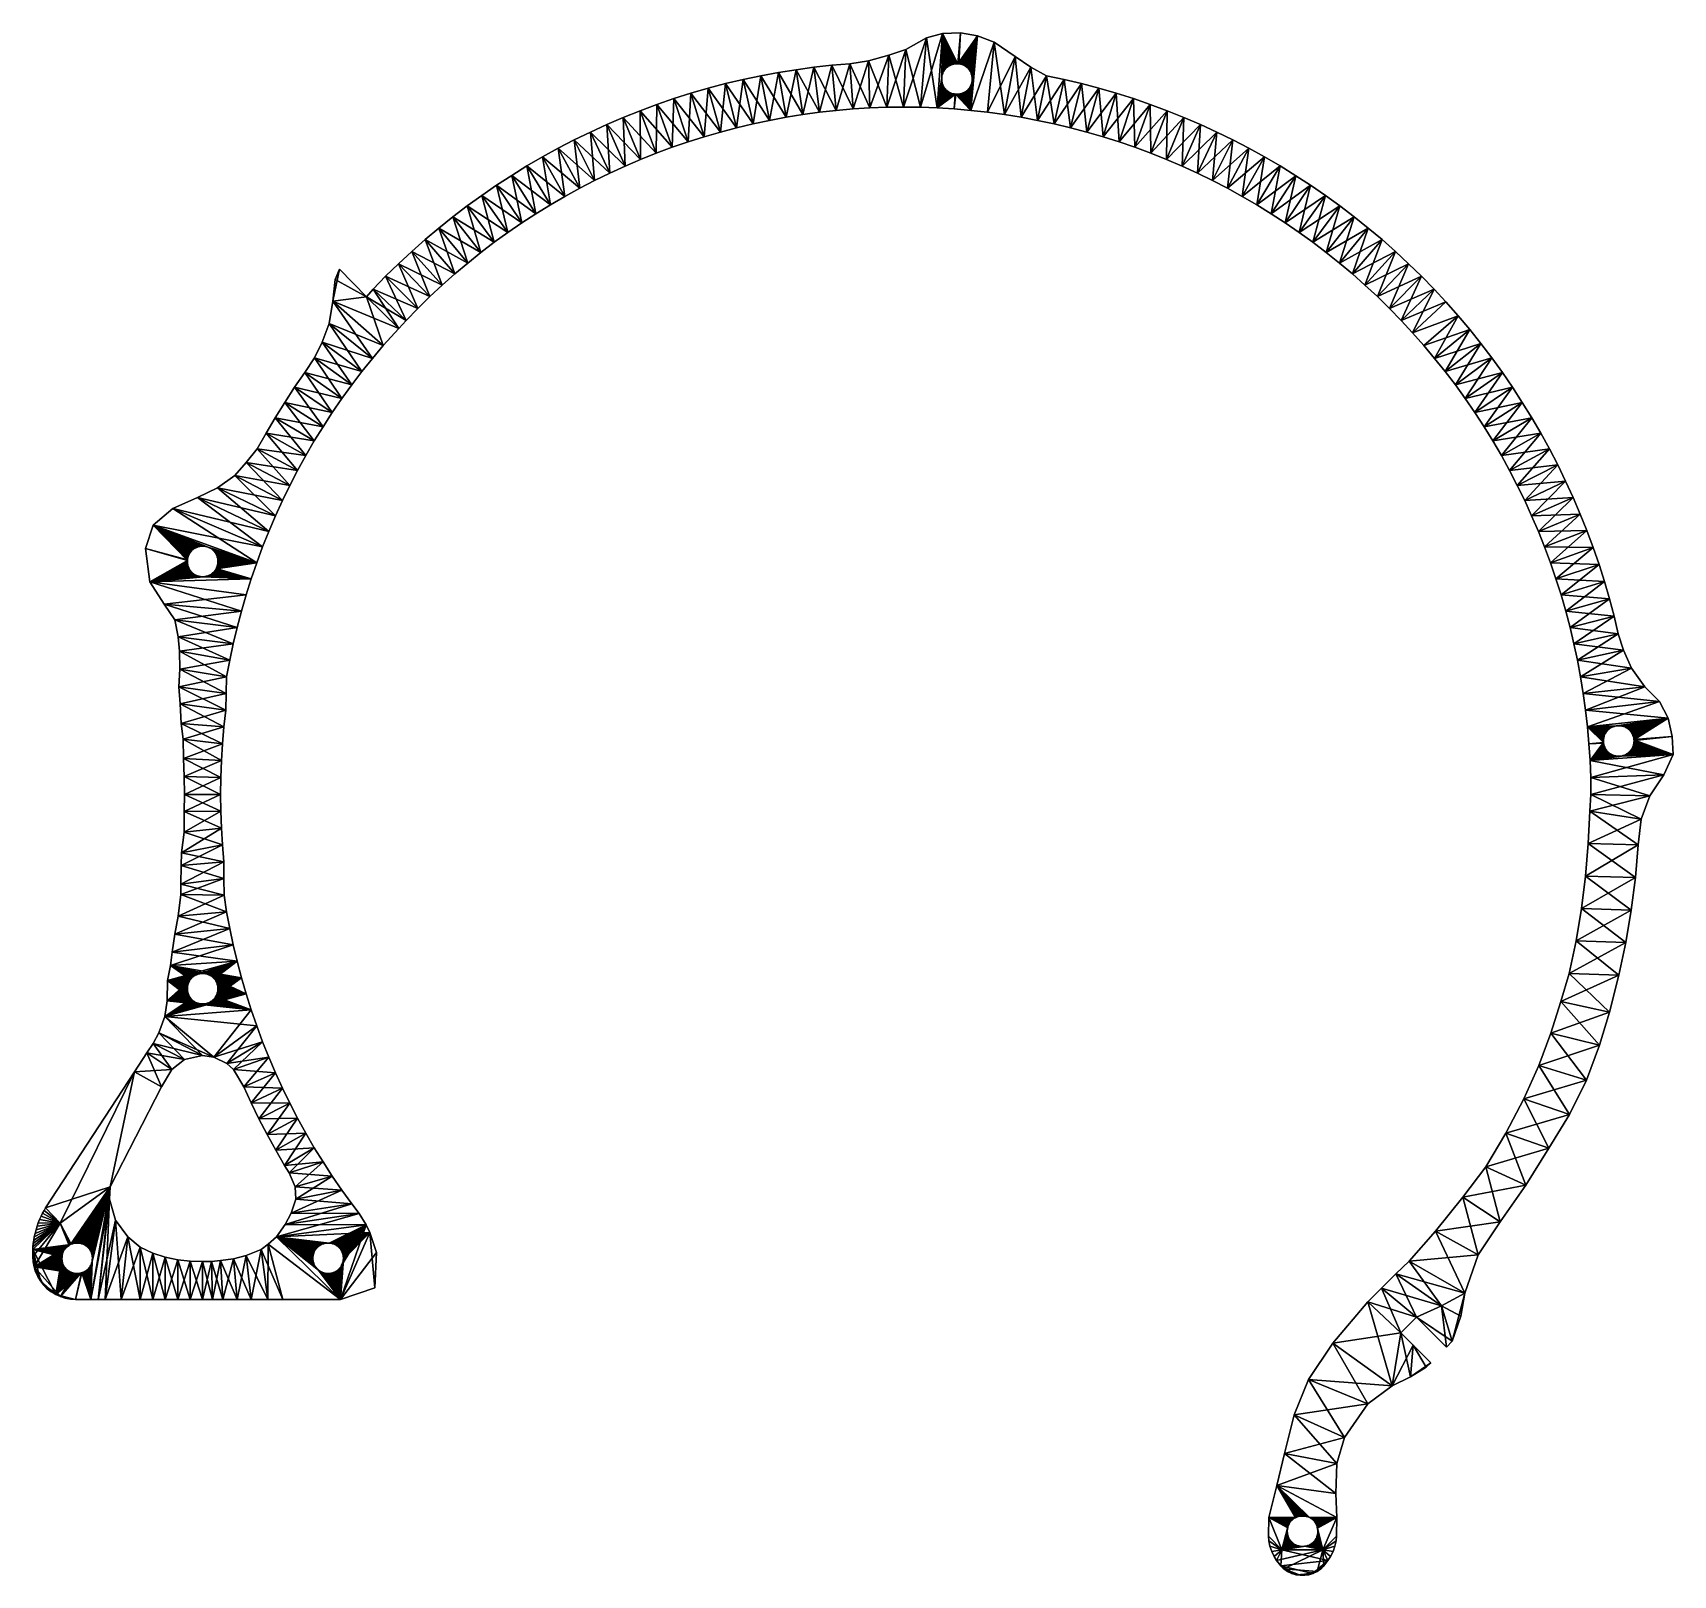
# Model space of a CAD drawing. Extents: x -0.016 to 0.142, y -0.004 to 0.145.
import ezdxf

# ---------------------------------------------------------------- set-up
doc = ezdxf.new("R2010")
doc.units = 0

msp = doc.modelspace()

# ---------------------------------------------------------------- linework, layer by layer
for points in [[(0.06779, 0.13769, 0.02704), (0.06801, 0.14325, 0.02704), (0.07, 0.14438, 0.02704)], [(0.06779, 0.13769, 0.02704), (0.07, 0.14438, 0.02704), (0.06942, 0.13767, 0.02704)], [(0.06801, 0.14325, 0.02704), (0.06801, 0.14325, 0.02907), (0.07, 0.14438, 0.02907)], [(0.06801, 0.14325, 0.02704), (0.07, 0.14438, 0.02907), (0.07, 0.14438, 0.02704)], [(0.06942, 0.13767, 0.02904), (0.07, 0.14438, 0.02907), (0.06801, 0.14325, 0.02907)], [(0.06942, 0.13767, 0.02704), (0.07, 0.14438, 0.02704), (0.07155, 0.14481, 0.02704)], [(0.06942, 0.13767, 0.02704), (0.07155, 0.14481, 0.02704), (0.07105, 0.13761, 0.02704)], [(0.07105, 0.13761, 0.02904), (0.07, 0.14438, 0.02907), (0.06942, 0.13767, 0.02904)], [(0.07, 0.14438, 0.02704), (0.07, 0.14438, 0.02907), (0.07155, 0.14481, 0.02907)], [(0.07, 0.14438, 0.02704), (0.07155, 0.14481, 0.02907), (0.07155, 0.14481, 0.02704)], [(0.07105, 0.13761, 0.02904), (0.07155, 0.14481, 0.02907), (0.07, 0.14438, 0.02907)], [(0.07105, 0.13761, 0.02704), (0.07155, 0.14481, 0.02704), (0.07148, 0.14055, 0.02704)], [(0.07155, 0.14481, 0.02907), (0.07105, 0.13761, 0.02904), (0.07148, 0.14055, 0.02905)], [(0.07155, 0.14481, 0.02704), (0.07149, 0.14062, 0.02704), (0.07148, 0.14055, 0.02704)], [(0.07148, 0.14055, 0.02905), (0.07149, 0.14062, 0.02905), (0.07155, 0.14481, 0.02907)], [(0.07155, 0.14481, 0.02704), (0.0715, 0.1407, 0.02704), (0.07149, 0.14062, 0.02704)], [(0.07149, 0.14062, 0.02905), (0.0715, 0.1407, 0.02905), (0.07155, 0.14481, 0.02907)], [(0.07155, 0.14481, 0.02704), (0.07152, 0.14078, 0.02704), (0.0715, 0.1407, 0.02704)], [(0.0715, 0.1407, 0.02905), (0.07152, 0.14078, 0.02905), (0.07155, 0.14481, 0.02907)], [(0.07155, 0.14481, 0.02704), (0.07154, 0.14085, 0.02704), (0.07152, 0.14078, 0.02704)], [(0.07152, 0.14078, 0.02905), (0.07154, 0.14085, 0.02905), (0.07155, 0.14481, 0.02907)], [(0.07155, 0.14481, 0.02704), (0.07157, 0.14093, 0.02704), (0.07154, 0.14085, 0.02704)], [(0.07154, 0.14085, 0.02905), (0.07157, 0.14093, 0.02906), (0.07155, 0.14481, 0.02907)], [(0.07155, 0.14481, 0.02704), (0.07155, 0.14481, 0.02907), (0.07331, 0.14487, 0.02907)], [(0.07155, 0.14481, 0.02704), (0.07331, 0.14487, 0.02907), (0.07331, 0.14487, 0.02704)], [(0.07155, 0.14481, 0.02704), (0.07331, 0.14487, 0.02704), (0.07305, 0.14188, 0.02704)], [(0.07305, 0.14188, 0.02906), (0.07331, 0.14487, 0.02907), (0.07155, 0.14481, 0.02907)], [(0.07155, 0.14481, 0.02704), (0.07305, 0.14188, 0.02704), (0.07305, 0.14188, 0.02704)], [(0.07155, 0.14481, 0.02704), (0.07305, 0.14188, 0.02704), (0.07297, 0.14188, 0.02704)], [(0.07155, 0.14481, 0.02704), (0.07297, 0.14188, 0.02704), (0.07289, 0.14188, 0.02704)], [(0.07155, 0.14481, 0.02704), (0.07289, 0.14188, 0.02704), (0.07281, 0.14188, 0.02704)], [(0.07155, 0.14481, 0.02704), (0.07281, 0.14188, 0.02704), (0.07274, 0.14187, 0.02704)], [(0.07155, 0.14481, 0.02704), (0.07274, 0.14187, 0.02704), (0.07266, 0.14185, 0.02704)], [(0.07155, 0.14481, 0.02704), (0.07266, 0.14185, 0.02704), (0.07258, 0.14184, 0.02704)], [(0.07155, 0.14481, 0.02704), (0.07258, 0.14184, 0.02704), (0.07251, 0.14182, 0.02704)], [(0.07155, 0.14481, 0.02704), (0.07251, 0.14182, 0.02704), (0.07243, 0.14179, 0.02704)], [(0.07155, 0.14481, 0.02704), (0.07243, 0.14179, 0.02704), (0.07236, 0.14176, 0.02704)], [(0.07155, 0.14481, 0.02704), (0.07236, 0.14176, 0.02704), (0.07229, 0.14173, 0.02704)], [(0.07155, 0.14481, 0.02704), (0.07229, 0.14173, 0.02704), (0.07222, 0.14169, 0.02704)], [(0.07155, 0.14481, 0.02704), (0.07222, 0.14169, 0.02704), (0.07215, 0.14165, 0.02704)], [(0.07155, 0.14481, 0.02704), (0.07215, 0.14165, 0.02704), (0.07209, 0.14161, 0.02704)], [(0.07155, 0.14481, 0.02704), (0.07209, 0.14161, 0.02704), (0.07202, 0.14156, 0.02704)], [(0.07155, 0.14481, 0.02704), (0.07202, 0.14156, 0.02704), (0.07196, 0.14151, 0.02704)], [(0.07155, 0.14481, 0.02704), (0.07196, 0.14151, 0.02704), (0.07191, 0.14145, 0.02704)], [(0.07155, 0.14481, 0.02704), (0.07191, 0.14145, 0.02704), (0.07185, 0.1414, 0.02704)], [(0.07155, 0.14481, 0.02704), (0.07185, 0.1414, 0.02704), (0.0718, 0.14134, 0.02704)], [(0.07155, 0.14481, 0.02704), (0.0718, 0.14134, 0.02704), (0.07175, 0.14127, 0.02704)], [(0.07155, 0.14481, 0.02704), (0.07175, 0.14127, 0.02704), (0.07171, 0.14121, 0.02704)], [(0.07155, 0.14481, 0.02704), (0.07171, 0.14121, 0.02704), (0.07167, 0.14114, 0.02704)], [(0.07155, 0.14481, 0.02704), (0.07167, 0.14114, 0.02704), (0.07163, 0.14107, 0.02704)], [(0.07155, 0.14481, 0.02704), (0.07163, 0.14107, 0.02704), (0.0716, 0.141, 0.02704)], [(0.07155, 0.14481, 0.02704), (0.0716, 0.141, 0.02704), (0.07157, 0.14093, 0.02704)], [(0.07297, 0.14188, 0.02906), (0.07305, 0.14188, 0.02906), (0.07155, 0.14481, 0.02907)], [(0.07289, 0.14188, 0.02906), (0.07297, 0.14188, 0.02906), (0.07155, 0.14481, 0.02907)], [(0.07281, 0.14188, 0.02906), (0.07289, 0.14188, 0.02906), (0.07155, 0.14481, 0.02907)], [(0.07274, 0.14187, 0.02906), (0.07281, 0.14188, 0.02906), (0.07155, 0.14481, 0.02907)], [(0.07266, 0.14185, 0.02906), (0.07274, 0.14187, 0.02906), (0.07155, 0.14481, 0.02907)], [(0.07258, 0.14184, 0.02906), (0.07266, 0.14185, 0.02906), (0.07155, 0.14481, 0.02907)], [(0.07251, 0.14182, 0.02906), (0.07258, 0.14184, 0.02906), (0.07155, 0.14481, 0.02907)], [(0.07243, 0.14179, 0.02906), (0.07251, 0.14182, 0.02906), (0.07155, 0.14481, 0.02907)], [(0.07236, 0.14176, 0.02906), (0.07243, 0.14179, 0.02906), (0.07155, 0.14481, 0.02907)], [(0.07229, 0.14173, 0.02906), (0.07236, 0.14176, 0.02906), (0.07155, 0.14481, 0.02907)], [(0.07222, 0.14169, 0.02906), (0.07229, 0.14173, 0.02906), (0.07155, 0.14481, 0.02907)], [(0.07215, 0.14165, 0.02906), (0.07222, 0.14169, 0.02906), (0.07155, 0.14481, 0.02907)], [(0.07209, 0.14161, 0.02906), (0.07215, 0.14165, 0.02906), (0.07155, 0.14481, 0.02907)], [(0.07202, 0.14156, 0.02906), (0.07209, 0.14161, 0.02906), (0.07155, 0.14481, 0.02907)], [(0.07196, 0.14151, 0.02906), (0.07202, 0.14156, 0.02906), (0.07155, 0.14481, 0.02907)], [(0.07191, 0.14145, 0.02906), (0.07196, 0.14151, 0.02906), (0.07155, 0.14481, 0.02907)], [(0.07185, 0.1414, 0.02906), (0.07191, 0.14145, 0.02906), (0.07155, 0.14481, 0.02907)], [(0.0718, 0.14134, 0.02906), (0.07185, 0.1414, 0.02906), (0.07155, 0.14481, 0.02907)], [(0.07175, 0.14127, 0.02906), (0.0718, 0.14134, 0.02906), (0.07155, 0.14481, 0.02907)], [(0.07171, 0.14121, 0.02906), (0.07175, 0.14127, 0.02906), (0.07155, 0.14481, 0.02907)], [(0.07167, 0.14114, 0.02906), (0.07171, 0.14121, 0.02906), (0.07155, 0.14481, 0.02907)], [(0.07163, 0.14107, 0.02906), (0.07167, 0.14114, 0.02906), (0.07155, 0.14481, 0.02907)], [(0.0716, 0.141, 0.02906), (0.07163, 0.14107, 0.02906), (0.07155, 0.14481, 0.02907)], [(0.07157, 0.14093, 0.02906), (0.0716, 0.141, 0.02906), (0.07155, 0.14481, 0.02907)], [(0.07313, 0.14187, 0.02704), (0.07305, 0.14188, 0.02704), (0.07331, 0.14487, 0.02704)], [(0.07305, 0.14188, 0.02906), (0.07305, 0.14188, 0.02906), (0.07331, 0.14487, 0.02907)], [(0.07495, 0.14458, 0.02907), (0.07331, 0.14487, 0.02907), (0.07305, 0.14188, 0.02906)], [(0.07495, 0.14458, 0.02907), (0.07305, 0.14188, 0.02906), (0.07313, 0.14187, 0.02906)], [(0.07313, 0.14187, 0.02704), (0.07331, 0.14487, 0.02704), (0.07495, 0.14458, 0.02704)], [(0.0732, 0.14186, 0.02704), (0.07313, 0.14187, 0.02704), (0.07495, 0.14458, 0.02704)], [(0.07495, 0.14458, 0.02907), (0.07313, 0.14187, 0.02906), (0.0732, 0.14186, 0.02906)], [(0.07328, 0.14185, 0.02704), (0.0732, 0.14186, 0.02704), (0.07495, 0.14458, 0.02704)], [(0.07495, 0.14458, 0.02907), (0.0732, 0.14186, 0.02906), (0.07328, 0.14185, 0.02906)], [(0.07336, 0.14183, 0.02704), (0.07328, 0.14185, 0.02704), (0.07495, 0.14458, 0.02704)], [(0.07495, 0.14458, 0.02907), (0.07328, 0.14185, 0.02906), (0.07336, 0.14183, 0.02906)], [(0.07495, 0.14458, 0.02704), (0.07331, 0.14487, 0.02704), (0.07331, 0.14487, 0.02907)], [(0.07495, 0.14458, 0.02704), (0.07331, 0.14487, 0.02907), (0.07495, 0.14458, 0.02907)], [(0.07343, 0.1418, 0.02704), (0.07336, 0.14183, 0.02704), (0.07495, 0.14458, 0.02704)], [(0.07495, 0.14458, 0.02907), (0.07336, 0.14183, 0.02906), (0.07343, 0.1418, 0.02906)], [(0.07351, 0.14178, 0.02704), (0.07343, 0.1418, 0.02704), (0.07495, 0.14458, 0.02704)], [(0.07495, 0.14458, 0.02907), (0.07343, 0.1418, 0.02906), (0.07351, 0.14178, 0.02906)], [(0.07358, 0.14174, 0.02704), (0.07351, 0.14178, 0.02704), (0.07495, 0.14458, 0.02704)], [(0.07495, 0.14458, 0.02907), (0.07351, 0.14178, 0.02906), (0.07358, 0.14174, 0.02906)], [(0.07365, 0.14171, 0.02704), (0.07358, 0.14174, 0.02704), (0.07495, 0.14458, 0.02704)], [(0.07495, 0.14458, 0.02907), (0.07358, 0.14174, 0.02906), (0.07365, 0.14171, 0.02906)], [(0.07372, 0.14167, 0.02704), (0.07365, 0.14171, 0.02704), (0.07495, 0.14458, 0.02704)], [(0.07495, 0.14458, 0.02907), (0.07365, 0.14171, 0.02906), (0.07372, 0.14167, 0.02906)], [(0.07378, 0.14163, 0.02704), (0.07372, 0.14167, 0.02704), (0.07495, 0.14458, 0.02704)], [(0.07495, 0.14458, 0.02907), (0.07372, 0.14167, 0.02906), (0.07378, 0.14163, 0.02906)], [(0.07385, 0.14158, 0.02704), (0.07378, 0.14163, 0.02704), (0.07495, 0.14458, 0.02704)], [(0.07495, 0.14458, 0.02907), (0.07378, 0.14163, 0.02906), (0.07385, 0.14158, 0.02906)], [(0.07391, 0.14153, 0.02704), (0.07385, 0.14158, 0.02704), (0.07495, 0.14458, 0.02704)], [(0.07495, 0.14458, 0.02907), (0.07385, 0.14158, 0.02906), (0.07391, 0.14153, 0.02906)], [(0.07397, 0.14148, 0.02704), (0.07391, 0.14153, 0.02704), (0.07495, 0.14458, 0.02704)], [(0.07495, 0.14458, 0.02907), (0.07391, 0.14153, 0.02906), (0.07397, 0.14148, 0.02906)], [(0.07402, 0.14142, 0.02704), (0.07397, 0.14148, 0.02704), (0.07495, 0.14458, 0.02704)], [(0.07495, 0.14458, 0.02907), (0.07397, 0.14148, 0.02906), (0.07402, 0.14142, 0.02906)], [(0.07407, 0.14136, 0.02704), (0.07402, 0.14142, 0.02704), (0.07495, 0.14458, 0.02704)], [(0.07495, 0.14458, 0.02907), (0.07402, 0.14142, 0.02906), (0.07407, 0.14136, 0.02906)], [(0.07412, 0.1413, 0.02704), (0.07407, 0.14136, 0.02704), (0.07495, 0.14458, 0.02704)], [(0.07495, 0.14458, 0.02907), (0.07407, 0.14136, 0.02906), (0.07412, 0.1413, 0.02906)], [(0.07417, 0.14124, 0.02704), (0.07412, 0.1413, 0.02704), (0.07495, 0.14458, 0.02704)], [(0.07495, 0.14458, 0.02907), (0.07412, 0.1413, 0.02906), (0.07417, 0.14124, 0.02906)], [(0.07421, 0.14117, 0.02704), (0.07417, 0.14124, 0.02704), (0.07495, 0.14458, 0.02704)], [(0.07495, 0.14458, 0.02907), (0.07417, 0.14124, 0.02906), (0.07421, 0.14117, 0.02906)], [(0.07425, 0.14111, 0.02704), (0.07421, 0.14117, 0.02704), (0.07495, 0.14458, 0.02704)], [(0.07495, 0.14458, 0.02907), (0.07421, 0.14117, 0.02906), (0.07425, 0.14111, 0.02906)], [(0.07429, 0.14104, 0.02704), (0.07425, 0.14111, 0.02704), (0.07495, 0.14458, 0.02704)], [(0.07495, 0.14458, 0.02907), (0.07425, 0.14111, 0.02906), (0.07429, 0.14104, 0.02906)], [(0.07432, 0.14096, 0.02704), (0.07429, 0.14104, 0.02704), (0.07495, 0.14458, 0.02704)], [(0.07495, 0.14458, 0.02907), (0.07429, 0.14104, 0.02906), (0.07432, 0.14096, 0.02906)], [(0.0743, 0.13737, 0.02704), (0.07495, 0.14458, 0.02704), (0.07656, 0.14396, 0.02704)], [(0.07495, 0.14458, 0.02704), (0.0743, 0.13737, 0.02704), (0.07442, 0.14027, 0.02704)], [(0.0743, 0.13737, 0.02904), (0.07495, 0.14458, 0.02907), (0.07442, 0.14027, 0.02905)], [(0.0743, 0.13737, 0.02904), (0.07656, 0.14396, 0.02907), (0.07495, 0.14458, 0.02907)], [(0.07434, 0.14089, 0.02704), (0.07432, 0.14096, 0.02704), (0.07495, 0.14458, 0.02704)], [(0.07495, 0.14458, 0.02907), (0.07432, 0.14096, 0.02906), (0.07434, 0.14089, 0.02906)], [(0.07437, 0.14082, 0.02704), (0.07434, 0.14089, 0.02704), (0.07495, 0.14458, 0.02704)], [(0.07495, 0.14458, 0.02907), (0.07434, 0.14089, 0.02906), (0.07437, 0.14082, 0.02906)], [(0.07439, 0.14074, 0.02704), (0.07437, 0.14082, 0.02704), (0.07495, 0.14458, 0.02704)], [(0.07495, 0.14458, 0.02907), (0.07437, 0.14082, 0.02906), (0.07439, 0.14074, 0.02906)], [(0.0744, 0.14066, 0.02704), (0.07439, 0.14074, 0.02704), (0.07495, 0.14458, 0.02704)], [(0.07495, 0.14458, 0.02907), (0.07439, 0.14074, 0.02906), (0.0744, 0.14066, 0.02905)], [(0.07441, 0.14058, 0.02704), (0.0744, 0.14066, 0.02704), (0.07495, 0.14458, 0.02704)], [(0.07495, 0.14458, 0.02907), (0.0744, 0.14066, 0.02905), (0.07441, 0.14058, 0.02905)], [(0.07442, 0.14051, 0.02704), (0.07441, 0.14058, 0.02704), (0.07495, 0.14458, 0.02704)], [(0.07495, 0.14458, 0.02907), (0.07441, 0.14058, 0.02905), (0.07442, 0.14051, 0.02905)], [(0.07442, 0.14043, 0.02704), (0.07442, 0.14051, 0.02704), (0.07495, 0.14458, 0.02704)], [(0.07442, 0.14035, 0.02704), (0.07442, 0.14043, 0.02704), (0.07495, 0.14458, 0.02704)], [(0.07442, 0.14027, 0.02704), (0.07442, 0.14035, 0.02704), (0.07495, 0.14458, 0.02704)], [(0.07495, 0.14458, 0.02907), (0.07442, 0.14051, 0.02905), (0.07442, 0.14043, 0.02905)], [(0.07495, 0.14458, 0.02907), (0.07442, 0.14043, 0.02905), (0.07442, 0.14035, 0.02905)], [(0.07495, 0.14458, 0.02907), (0.07442, 0.14035, 0.02905), (0.07442, 0.14027, 0.02905)], [(0.07495, 0.14458, 0.02704), (0.07495, 0.14458, 0.02907), (0.07656, 0.14396, 0.02907)], [(0.07495, 0.14458, 0.02704), (0.07656, 0.14396, 0.02907), (0.07656, 0.14396, 0.02704)], [(0.06616, 0.13767, 0.02704), (0.06636, 0.1427, 0.02704), (0.06801, 0.14325, 0.02704)], [(0.06616, 0.13767, 0.02704), (0.06801, 0.14325, 0.02704), (0.06779, 0.13769, 0.02704)], [(0.06636, 0.1427, 0.02704), (0.06636, 0.1427, 0.02907), (0.06801, 0.14325, 0.02907)], [(0.06636, 0.1427, 0.02704), (0.06801, 0.14325, 0.02907), (0.06801, 0.14325, 0.02704)], [(0.06779, 0.13769, 0.02904), (0.06801, 0.14325, 0.02907), (0.06636, 0.1427, 0.02907)], [(0.06942, 0.13767, 0.02904), (0.06801, 0.14325, 0.02907), (0.06779, 0.13769, 0.02904)], [(0.0743, 0.13737, 0.02704), (0.07656, 0.14396, 0.02704), (0.07592, 0.13719, 0.02704)], [(0.0743, 0.13737, 0.02904), (0.07592, 0.13719, 0.02904), (0.07656, 0.14396, 0.02907)], [(0.07592, 0.13719, 0.02704), (0.07656, 0.14396, 0.02704), (0.07859, 0.1426, 0.02704)], [(0.07754, 0.13697, 0.02904), (0.07656, 0.14396, 0.02907), (0.07592, 0.13719, 0.02904)], [(0.07656, 0.14396, 0.02704), (0.07656, 0.14396, 0.02907), (0.07859, 0.1426, 0.02907)], [(0.07656, 0.14396, 0.02704), (0.07859, 0.1426, 0.02907), (0.07859, 0.1426, 0.02704)], [(0.07754, 0.13697, 0.02904), (0.07859, 0.1426, 0.02907), (0.07656, 0.14396, 0.02907)], [(0.05568, 0.14104, 0.02704), (0.05568, 0.14104, 0.02907), (0.05739, 0.14131, 0.02907)], [(0.05568, 0.14104, 0.02704), (0.05739, 0.14131, 0.02907), (0.05739, 0.14131, 0.02704)], [(0.05643, 0.13671, 0.02704), (0.05568, 0.14104, 0.02704), (0.05739, 0.14131, 0.02704)], [(0.05804, 0.13697, 0.02904), (0.05739, 0.14131, 0.02907), (0.05568, 0.14104, 0.02907)], [(0.05643, 0.13671, 0.02704), (0.05739, 0.14131, 0.02704), (0.05804, 0.13697, 0.02704)], [(0.05739, 0.14131, 0.02704), (0.05739, 0.14131, 0.02907), (0.05912, 0.14155, 0.02907)], [(0.05739, 0.14131, 0.02704), (0.05912, 0.14155, 0.02907), (0.05912, 0.14155, 0.02704)], [(0.05804, 0.13697, 0.02704), (0.05739, 0.14131, 0.02704), (0.05912, 0.14155, 0.02704)], [(0.05965, 0.13719, 0.02904), (0.05912, 0.14155, 0.02907), (0.05739, 0.14131, 0.02907)], [(0.05965, 0.13719, 0.02904), (0.05739, 0.14131, 0.02907), (0.05804, 0.13697, 0.02904)], [(0.05804, 0.13697, 0.02704), (0.05912, 0.14155, 0.02704), (0.05965, 0.13719, 0.02704)], [(0.05912, 0.14155, 0.02704), (0.05912, 0.14155, 0.02907), (0.06085, 0.14174, 0.02907)], [(0.05912, 0.14155, 0.02704), (0.06085, 0.14174, 0.02907), (0.06085, 0.14174, 0.02704)], [(0.05965, 0.13719, 0.02704), (0.05912, 0.14155, 0.02704), (0.06085, 0.14174, 0.02704)], [(0.06128, 0.13737, 0.02904), (0.06085, 0.14174, 0.02907), (0.05912, 0.14155, 0.02907)], [(0.06128, 0.13737, 0.02904), (0.05912, 0.14155, 0.02907), (0.05965, 0.13719, 0.02904)], [(0.05965, 0.13719, 0.02704), (0.06085, 0.14174, 0.02704), (0.06128, 0.13737, 0.02704)], [(0.06085, 0.14174, 0.02704), (0.06085, 0.14174, 0.02907), (0.06258, 0.14189, 0.02907)], [(0.06085, 0.14174, 0.02704), (0.06258, 0.14189, 0.02907), (0.06258, 0.14189, 0.02704)], [(0.06128, 0.13737, 0.02704), (0.06085, 0.14174, 0.02704), (0.06258, 0.14189, 0.02704)], [(0.0629, 0.13751, 0.02904), (0.06258, 0.14189, 0.02907), (0.06085, 0.14174, 0.02907)], [(0.0629, 0.13751, 0.02904), (0.06085, 0.14174, 0.02907), (0.06128, 0.13737, 0.02904)], [(0.06128, 0.13737, 0.02704), (0.06258, 0.14189, 0.02704), (0.0629, 0.13751, 0.02704)], [(0.06258, 0.14189, 0.02704), (0.06258, 0.14189, 0.02907), (0.06441, 0.14216, 0.02907)], [(0.06258, 0.14189, 0.02704), (0.06441, 0.14216, 0.02907), (0.06441, 0.14216, 0.02704)], [(0.0629, 0.13751, 0.02704), (0.06258, 0.14189, 0.02704), (0.06441, 0.14216, 0.02704)], [(0.06453, 0.13761, 0.02904), (0.06441, 0.14216, 0.02907), (0.06258, 0.14189, 0.02907)], [(0.06453, 0.13761, 0.02904), (0.06258, 0.14189, 0.02907), (0.0629, 0.13751, 0.02904)], [(0.0629, 0.13751, 0.02704), (0.06441, 0.14216, 0.02704), (0.06453, 0.13761, 0.02704)], [(0.06441, 0.14216, 0.02704), (0.06441, 0.14216, 0.02907), (0.06636, 0.1427, 0.02907)], [(0.06441, 0.14216, 0.02704), (0.06636, 0.1427, 0.02907), (0.06636, 0.1427, 0.02704)], [(0.06453, 0.13761, 0.02704), (0.06441, 0.14216, 0.02704), (0.06636, 0.1427, 0.02704)], [(0.06616, 0.13767, 0.02904), (0.06636, 0.1427, 0.02907), (0.06441, 0.14216, 0.02907)], [(0.06616, 0.13767, 0.02904), (0.06441, 0.14216, 0.02907), (0.06453, 0.13761, 0.02904)], [(0.06453, 0.13761, 0.02704), (0.06636, 0.1427, 0.02704), (0.06616, 0.13767, 0.02704)], [(0.06779, 0.13769, 0.02904), (0.06636, 0.1427, 0.02907), (0.06616, 0.13767, 0.02904)], [(0.07167, 0.14114, 0.02906), (0.07167, 0.14114, 0.02704), (0.07171, 0.14121, 0.02704)], [(0.07167, 0.14114, 0.02906), (0.07171, 0.14121, 0.02704), (0.07171, 0.14121, 0.02906)], [(0.07171, 0.14121, 0.02906), (0.07171, 0.14121, 0.02704), (0.07175, 0.14127, 0.02704)], [(0.07171, 0.14121, 0.02906), (0.07175, 0.14127, 0.02704), (0.07175, 0.14127, 0.02906)], [(0.07175, 0.14127, 0.02906), (0.07175, 0.14127, 0.02704), (0.0718, 0.14134, 0.02704)], [(0.07175, 0.14127, 0.02906), (0.0718, 0.14134, 0.02704), (0.0718, 0.14134, 0.02906)], [(0.0718, 0.14134, 0.02906), (0.0718, 0.14134, 0.02704), (0.07185, 0.1414, 0.02704)], [(0.0718, 0.14134, 0.02906), (0.07185, 0.1414, 0.02704), (0.07185, 0.1414, 0.02906)], [(0.07185, 0.1414, 0.02906), (0.07185, 0.1414, 0.02704), (0.07191, 0.14145, 0.02704)], [(0.07185, 0.1414, 0.02906), (0.07191, 0.14145, 0.02704), (0.07191, 0.14145, 0.02906)], [(0.07191, 0.14145, 0.02906), (0.07191, 0.14145, 0.02704), (0.07196, 0.14151, 0.02704)], [(0.07191, 0.14145, 0.02906), (0.07196, 0.14151, 0.02704), (0.07196, 0.14151, 0.02906)], [(0.07196, 0.14151, 0.02906), (0.07196, 0.14151, 0.02704), (0.07202, 0.14156, 0.02704)], [(0.07196, 0.14151, 0.02906), (0.07202, 0.14156, 0.02704), (0.07202, 0.14156, 0.02906)], [(0.07202, 0.14156, 0.02906), (0.07202, 0.14156, 0.02704), (0.07209, 0.14161, 0.02704)], [(0.07202, 0.14156, 0.02906), (0.07209, 0.14161, 0.02704), (0.07209, 0.14161, 0.02906)], [(0.07209, 0.14161, 0.02906), (0.07209, 0.14161, 0.02704), (0.07215, 0.14165, 0.02704)], [(0.07209, 0.14161, 0.02906), (0.07215, 0.14165, 0.02704), (0.07215, 0.14165, 0.02906)], [(0.07215, 0.14165, 0.02906), (0.07215, 0.14165, 0.02704), (0.07222, 0.14169, 0.02704)], [(0.07215, 0.14165, 0.02906), (0.07222, 0.14169, 0.02704), (0.07222, 0.14169, 0.02906)], [(0.07222, 0.14169, 0.02906), (0.07222, 0.14169, 0.02704), (0.07229, 0.14173, 0.02704)], [(0.07222, 0.14169, 0.02906), (0.07229, 0.14173, 0.02704), (0.07229, 0.14173, 0.02906)], [(0.07229, 0.14173, 0.02906), (0.07229, 0.14173, 0.02704), (0.07236, 0.14176, 0.02704)], [(0.07229, 0.14173, 0.02906), (0.07236, 0.14176, 0.02704), (0.07236, 0.14176, 0.02906)], [(0.07236, 0.14176, 0.02906), (0.07236, 0.14176, 0.02704), (0.07243, 0.14179, 0.02704)], [(0.07236, 0.14176, 0.02906), (0.07243, 0.14179, 0.02704), (0.07243, 0.14179, 0.02906)], [(0.07243, 0.14179, 0.02906), (0.07243, 0.14179, 0.02704), (0.07251, 0.14182, 0.02704)], [(0.07243, 0.14179, 0.02906), (0.07251, 0.14182, 0.02704), (0.07251, 0.14182, 0.02906)], [(0.07251, 0.14182, 0.02906), (0.07251, 0.14182, 0.02704), (0.07258, 0.14184, 0.02704)], [(0.07251, 0.14182, 0.02906), (0.07258, 0.14184, 0.02704), (0.07258, 0.14184, 0.02906)], [(0.07258, 0.14184, 0.02906), (0.07258, 0.14184, 0.02704), (0.07266, 0.14185, 0.02704)], [(0.07258, 0.14184, 0.02906), (0.07266, 0.14185, 0.02704), (0.07266, 0.14185, 0.02906)], [(0.07266, 0.14185, 0.02906), (0.07266, 0.14185, 0.02704), (0.07274, 0.14187, 0.02704)], [(0.07266, 0.14185, 0.02906), (0.07274, 0.14187, 0.02704), (0.07274, 0.14187, 0.02906)], [(0.07274, 0.14187, 0.02906), (0.07274, 0.14187, 0.02704), (0.07281, 0.14188, 0.02704)], [(0.07274, 0.14187, 0.02906), (0.07281, 0.14188, 0.02704), (0.07281, 0.14188, 0.02906)], [(0.07281, 0.14188, 0.02906), (0.07281, 0.14188, 0.02704), (0.07289, 0.14188, 0.02704)], [(0.07281, 0.14188, 0.02906), (0.07289, 0.14188, 0.02704), (0.07289, 0.14188, 0.02906)], [(0.07289, 0.14188, 0.02906), (0.07289, 0.14188, 0.02704), (0.07297, 0.14188, 0.02704)], [(0.07289, 0.14188, 0.02906), (0.07297, 0.14188, 0.02704), (0.07297, 0.14188, 0.02906)], [(0.07297, 0.14188, 0.02906), (0.07297, 0.14188, 0.02704), (0.07305, 0.14188, 0.02704)], [(0.07297, 0.14188, 0.02906), (0.07305, 0.14188, 0.02704), (0.07305, 0.14188, 0.02906)], [(0.07305, 0.14188, 0.02906), (0.07305, 0.14188, 0.02906), (0.07305, 0.14188, 0.02704)], [(0.07305, 0.14188, 0.02704), (0.07313, 0.14187, 0.02704), (0.07313, 0.14187, 0.02906)], [(0.07305, 0.14188, 0.02906), (0.07305, 0.14188, 0.02704), (0.07305, 0.14188, 0.02704)], [(0.07305, 0.14188, 0.02906), (0.07305, 0.14188, 0.02704), (0.07313, 0.14187, 0.02906)], [(0.07313, 0.14187, 0.02906), (0.07313, 0.14187, 0.02704), (0.0732, 0.14186, 0.02704)], [(0.07313, 0.14187, 0.02906), (0.0732, 0.14186, 0.02704), (0.0732, 0.14186, 0.02906)], [(0.0732, 0.14186, 0.02906), (0.0732, 0.14186, 0.02704), (0.07328, 0.14185, 0.02704)], [(0.0732, 0.14186, 0.02906), (0.07328, 0.14185, 0.02704), (0.07328, 0.14185, 0.02906)], [(0.07328, 0.14185, 0.02906), (0.07328, 0.14185, 0.02704), (0.07336, 0.14183, 0.02704)], [(0.07328, 0.14185, 0.02906), (0.07336, 0.14183, 0.02704), (0.07336, 0.14183, 0.02906)], [(0.07336, 0.14183, 0.02906), (0.07336, 0.14183, 0.02704), (0.07343, 0.1418, 0.02704)], [(0.07336, 0.14183, 0.02906), (0.07343, 0.1418, 0.02704), (0.07343, 0.1418, 0.02906)], [(0.07343, 0.1418, 0.02906), (0.07343, 0.1418, 0.02704), (0.07351, 0.14178, 0.02704)], [(0.07343, 0.1418, 0.02906), (0.07351, 0.14178, 0.02704), (0.07351, 0.14178, 0.02906)], [(0.07351, 0.14178, 0.02906), (0.07351, 0.14178, 0.02704), (0.07358, 0.14174, 0.02704)], [(0.07351, 0.14178, 0.02906), (0.07358, 0.14174, 0.02704), (0.07358, 0.14174, 0.02906)], [(0.07358, 0.14174, 0.02906), (0.07358, 0.14174, 0.02704), (0.07365, 0.14171, 0.02704)], [(0.07358, 0.14174, 0.02906), (0.07365, 0.14171, 0.02704), (0.07365, 0.14171, 0.02906)], [(0.07365, 0.14171, 0.02906), (0.07365, 0.14171, 0.02704), (0.07372, 0.14167, 0.02704)], [(0.07365, 0.14171, 0.02906), (0.07372, 0.14167, 0.02704), (0.07372, 0.14167, 0.02906)], [(0.07372, 0.14167, 0.02906), (0.07372, 0.14167, 0.02704), (0.07378, 0.14163, 0.02704)], [(0.07372, 0.14167, 0.02906), (0.07378, 0.14163, 0.02704), (0.07378, 0.14163, 0.02906)], [(0.07378, 0.14163, 0.02906), (0.07378, 0.14163, 0.02704), (0.07385, 0.14158, 0.02704)], [(0.07378, 0.14163, 0.02906), (0.07385, 0.14158, 0.02704), (0.07385, 0.14158, 0.02906)], [(0.07385, 0.14158, 0.02906), (0.07385, 0.14158, 0.02704), (0.07391, 0.14153, 0.02704)], [(0.07385, 0.14158, 0.02906), (0.07391, 0.14153, 0.02704), (0.07391, 0.14153, 0.02906)], [(0.07391, 0.14153, 0.02906), (0.07391, 0.14153, 0.02704), (0.07397, 0.14148, 0.02704)], [(0.07391, 0.14153, 0.02906), (0.07397, 0.14148, 0.02704), (0.07397, 0.14148, 0.02906)], [(0.07397, 0.14148, 0.02704), (0.07402, 0.14142, 0.02704), (0.07402, 0.14142, 0.02906)], [(0.07397, 0.14148, 0.02704), (0.07402, 0.14142, 0.02906), (0.07397, 0.14148, 0.02906)], [(0.07402, 0.14142, 0.02704), (0.07407, 0.14136, 0.02704), (0.07407, 0.14136, 0.02906)], [(0.07402, 0.14142, 0.02704), (0.07407, 0.14136, 0.02906), (0.07402, 0.14142, 0.02906)], [(0.07407, 0.14136, 0.02704), (0.07412, 0.1413, 0.02704), (0.07412, 0.1413, 0.02906)], [(0.07407, 0.14136, 0.02704), (0.07412, 0.1413, 0.02906), (0.07407, 0.14136, 0.02906)], [(0.07412, 0.1413, 0.02704), (0.07417, 0.14124, 0.02704), (0.07417, 0.14124, 0.02906)], [(0.07412, 0.1413, 0.02704), (0.07417, 0.14124, 0.02906), (0.07412, 0.1413, 0.02906)], [(0.07417, 0.14124, 0.02704), (0.07421, 0.14117, 0.02704), (0.07421, 0.14117, 0.02906)], [(0.07417, 0.14124, 0.02704), (0.07421, 0.14117, 0.02906), (0.07417, 0.14124, 0.02906)], [(0.07592, 0.13719, 0.02704), (0.07859, 0.1426, 0.02704), (0.07754, 0.13697, 0.02704)], [(0.07754, 0.13697, 0.02704), (0.07859, 0.1426, 0.02704), (0.08011, 0.14156, 0.02704)], [(0.07915, 0.13671, 0.02904), (0.07859, 0.1426, 0.02907), (0.07754, 0.13697, 0.02904)], [(0.07754, 0.13697, 0.02704), (0.08011, 0.14156, 0.02704), (0.07915, 0.13671, 0.02704)], [(0.07859, 0.1426, 0.02704), (0.07859, 0.1426, 0.02907), (0.08011, 0.14156, 0.02907)], [(0.07859, 0.1426, 0.02704), (0.08011, 0.14156, 0.02907), (0.08011, 0.14156, 0.02704)], [(0.07915, 0.13671, 0.02904), (0.08011, 0.14156, 0.02907), (0.07859, 0.1426, 0.02907)], [(0.07915, 0.13671, 0.02704), (0.08011, 0.14156, 0.02704), (0.08161, 0.14072, 0.02704)], [(0.08075, 0.13641, 0.02904), (0.08011, 0.14156, 0.02907), (0.07915, 0.13671, 0.02904)], [(0.08011, 0.14156, 0.02704), (0.08011, 0.14156, 0.02907), (0.08161, 0.14072, 0.02907)], [(0.08011, 0.14156, 0.02704), (0.08161, 0.14072, 0.02907), (0.08161, 0.14072, 0.02704)], [(0.08075, 0.13641, 0.02904), (0.08161, 0.14072, 0.02907), (0.08011, 0.14156, 0.02907)], [(0.0489, 0.13951, 0.02704), (0.0489, 0.13951, 0.02907), (0.05058, 0.13996, 0.02907)], [(0.0489, 0.13951, 0.02704), (0.05058, 0.13996, 0.02907), (0.05058, 0.13996, 0.02704)], [(0.05007, 0.13528, 0.02704), (0.0489, 0.13951, 0.02704), (0.05058, 0.13996, 0.02704)], [(0.05164, 0.1357, 0.02904), (0.05058, 0.13996, 0.02907), (0.0489, 0.13951, 0.02907)], [(0.05007, 0.13528, 0.02704), (0.05058, 0.13996, 0.02704), (0.05164, 0.1357, 0.02704)], [(0.05058, 0.13996, 0.02704), (0.05058, 0.13996, 0.02907), (0.05227, 0.14036, 0.02907)], [(0.05058, 0.13996, 0.02704), (0.05227, 0.14036, 0.02907), (0.05227, 0.14036, 0.02704)], [(0.05164, 0.1357, 0.02704), (0.05058, 0.13996, 0.02704), (0.05227, 0.14036, 0.02704)], [(0.05323, 0.13608, 0.02904), (0.05227, 0.14036, 0.02907), (0.05058, 0.13996, 0.02907)], [(0.05323, 0.13608, 0.02904), (0.05058, 0.13996, 0.02907), (0.05164, 0.1357, 0.02904)], [(0.05164, 0.1357, 0.02704), (0.05227, 0.14036, 0.02704), (0.05323, 0.13608, 0.02704)], [(0.05227, 0.14036, 0.02704), (0.05227, 0.14036, 0.02907), (0.05397, 0.14072, 0.02907)], [(0.05227, 0.14036, 0.02704), (0.05397, 0.14072, 0.02907), (0.05397, 0.14072, 0.02704)], [(0.05323, 0.13608, 0.02704), (0.05227, 0.14036, 0.02704), (0.05397, 0.14072, 0.02704)], [(0.05483, 0.13641, 0.02904), (0.05397, 0.14072, 0.02907), (0.05227, 0.14036, 0.02907)], [(0.05483, 0.13641, 0.02904), (0.05227, 0.14036, 0.02907), (0.05323, 0.13608, 0.02904)], [(0.05323, 0.13608, 0.02704), (0.05397, 0.14072, 0.02704), (0.05483, 0.13641, 0.02704)], [(0.05397, 0.14072, 0.02704), (0.05397, 0.14072, 0.02907), (0.05568, 0.14104, 0.02907)], [(0.05397, 0.14072, 0.02704), (0.05568, 0.14104, 0.02907), (0.05568, 0.14104, 0.02704)], [(0.05483, 0.13641, 0.02704), (0.05397, 0.14072, 0.02704), (0.05568, 0.14104, 0.02704)], [(0.05643, 0.13671, 0.02904), (0.05568, 0.14104, 0.02907), (0.05397, 0.14072, 0.02907)], [(0.05643, 0.13671, 0.02904), (0.05397, 0.14072, 0.02907), (0.05483, 0.13641, 0.02904)], [(0.05483, 0.13641, 0.02704), (0.05568, 0.14104, 0.02704), (0.05643, 0.13671, 0.02704)], [(0.05804, 0.13697, 0.02904), (0.05568, 0.14104, 0.02907), (0.05643, 0.13671, 0.02904)], [(0.07148, 0.14055, 0.02704), (0.07148, 0.14047, 0.02704), (0.07105, 0.13761, 0.02704)], [(0.07105, 0.13761, 0.02904), (0.07148, 0.14047, 0.02905), (0.07148, 0.14055, 0.02905)], [(0.07148, 0.14047, 0.02704), (0.07148, 0.14039, 0.02704), (0.07105, 0.13761, 0.02704)], [(0.07105, 0.13761, 0.02904), (0.07148, 0.14039, 0.02905), (0.07148, 0.14047, 0.02905)], [(0.07148, 0.14039, 0.02704), (0.07148, 0.14031, 0.02704), (0.07105, 0.13761, 0.02704)], [(0.07105, 0.13761, 0.02904), (0.07148, 0.14031, 0.02905), (0.07148, 0.14039, 0.02905)], [(0.07148, 0.14031, 0.02704), (0.07149, 0.14023, 0.02704), (0.07105, 0.13761, 0.02704)], [(0.07105, 0.13761, 0.02904), (0.07149, 0.14023, 0.02905), (0.07148, 0.14031, 0.02905)], [(0.07149, 0.14023, 0.02704), (0.0715, 0.14016, 0.02704), (0.07105, 0.13761, 0.02704)], [(0.07105, 0.13761, 0.02904), (0.0715, 0.14016, 0.02905), (0.07149, 0.14023, 0.02905)], [(0.0715, 0.14016, 0.02704), (0.07151, 0.14008, 0.02704), (0.07105, 0.13761, 0.02704)], [(0.07105, 0.13761, 0.02904), (0.07151, 0.14008, 0.02905), (0.0715, 0.14016, 0.02905)], [(0.07151, 0.14008, 0.02704), (0.07153, 0.14, 0.02704), (0.07105, 0.13761, 0.02704)], [(0.07105, 0.13761, 0.02904), (0.07153, 0.14, 0.02905), (0.07151, 0.14008, 0.02905)], [(0.07153, 0.14, 0.02704), (0.07156, 0.13993, 0.02704), (0.07105, 0.13761, 0.02704)], [(0.07105, 0.13761, 0.02904), (0.07156, 0.13993, 0.02905), (0.07153, 0.14, 0.02905)], [(0.07156, 0.13993, 0.02704), (0.07158, 0.13985, 0.02704), (0.07105, 0.13761, 0.02704)], [(0.07105, 0.13761, 0.02904), (0.07158, 0.13985, 0.02905), (0.07156, 0.13993, 0.02905)], [(0.07158, 0.13985, 0.02704), (0.07161, 0.13978, 0.02704), (0.07105, 0.13761, 0.02704)], [(0.07105, 0.13761, 0.02904), (0.07161, 0.13978, 0.02905), (0.07158, 0.13985, 0.02905)], [(0.07161, 0.13978, 0.02704), (0.07165, 0.13971, 0.02704), (0.07105, 0.13761, 0.02704)], [(0.07105, 0.13761, 0.02904), (0.07165, 0.13971, 0.02905), (0.07161, 0.13978, 0.02905)], [(0.07165, 0.13971, 0.02704), (0.07169, 0.13964, 0.02704), (0.07105, 0.13761, 0.02704)], [(0.07105, 0.13761, 0.02904), (0.07169, 0.13964, 0.02905), (0.07165, 0.13971, 0.02905)], [(0.07169, 0.13964, 0.02704), (0.07173, 0.13958, 0.02704), (0.07105, 0.13761, 0.02704)], [(0.07105, 0.13761, 0.02904), (0.07173, 0.13958, 0.02905), (0.07169, 0.13964, 0.02905)], [(0.07148, 0.14055, 0.02905), (0.07148, 0.14055, 0.02704), (0.07149, 0.14062, 0.02704)], [(0.07148, 0.14055, 0.02905), (0.07149, 0.14062, 0.02704), (0.07149, 0.14062, 0.02905)], [(0.07148, 0.14047, 0.02905), (0.07148, 0.14047, 0.02704), (0.07148, 0.14055, 0.02704)], [(0.07148, 0.14047, 0.02905), (0.07148, 0.14055, 0.02704), (0.07148, 0.14055, 0.02905)], [(0.07148, 0.14039, 0.02905), (0.07148, 0.14039, 0.02704), (0.07148, 0.14047, 0.02704)], [(0.07148, 0.14039, 0.02905), (0.07148, 0.14047, 0.02704), (0.07148, 0.14047, 0.02905)], [(0.07148, 0.14031, 0.02905), (0.07148, 0.14031, 0.02704), (0.07148, 0.14039, 0.02704)], [(0.07148, 0.14031, 0.02905), (0.07148, 0.14039, 0.02704), (0.07148, 0.14039, 0.02905)], [(0.07149, 0.14023, 0.02905), (0.07149, 0.14023, 0.02704), (0.07148, 0.14031, 0.02704)], [(0.07149, 0.14023, 0.02905), (0.07148, 0.14031, 0.02704), (0.07148, 0.14031, 0.02905)], [(0.07149, 0.14062, 0.02905), (0.07149, 0.14062, 0.02704), (0.0715, 0.1407, 0.02704)], [(0.07149, 0.14062, 0.02905), (0.0715, 0.1407, 0.02704), (0.0715, 0.1407, 0.02905)], [(0.0715, 0.14016, 0.02905), (0.0715, 0.14016, 0.02704), (0.07149, 0.14023, 0.02704)], [(0.0715, 0.14016, 0.02905), (0.07149, 0.14023, 0.02704), (0.07149, 0.14023, 0.02905)], [(0.0715, 0.1407, 0.02905), (0.0715, 0.1407, 0.02704), (0.07152, 0.14078, 0.02704)], [(0.0715, 0.1407, 0.02905), (0.07152, 0.14078, 0.02704), (0.07152, 0.14078, 0.02905)], [(0.07151, 0.14008, 0.02905), (0.07151, 0.14008, 0.02704), (0.0715, 0.14016, 0.02704)], [(0.07151, 0.14008, 0.02905), (0.0715, 0.14016, 0.02704), (0.0715, 0.14016, 0.02905)], [(0.07153, 0.14, 0.02905), (0.07153, 0.14, 0.02704), (0.07151, 0.14008, 0.02704)], [(0.07153, 0.14, 0.02905), (0.07151, 0.14008, 0.02704), (0.07151, 0.14008, 0.02905)], [(0.07152, 0.14078, 0.02905), (0.07152, 0.14078, 0.02704), (0.07154, 0.14085, 0.02704)], [(0.07152, 0.14078, 0.02905), (0.07154, 0.14085, 0.02704), (0.07154, 0.14085, 0.02905)], [(0.07156, 0.13993, 0.02905), (0.07156, 0.13993, 0.02704), (0.07153, 0.14, 0.02704)], [(0.07156, 0.13993, 0.02905), (0.07153, 0.14, 0.02704), (0.07153, 0.14, 0.02905)], [(0.07154, 0.14085, 0.02905), (0.07154, 0.14085, 0.02704), (0.07157, 0.14093, 0.02704)], [(0.07154, 0.14085, 0.02905), (0.07157, 0.14093, 0.02704), (0.07157, 0.14093, 0.02906)], [(0.07158, 0.13985, 0.02905), (0.07158, 0.13985, 0.02704), (0.07156, 0.13993, 0.02704)], [(0.07158, 0.13985, 0.02905), (0.07156, 0.13993, 0.02704), (0.07156, 0.13993, 0.02905)], [(0.07157, 0.14093, 0.02906), (0.07157, 0.14093, 0.02704), (0.0716, 0.141, 0.02704)], [(0.07157, 0.14093, 0.02906), (0.0716, 0.141, 0.02704), (0.0716, 0.141, 0.02906)], [(0.07161, 0.13978, 0.02905), (0.07161, 0.13978, 0.02704), (0.07158, 0.13985, 0.02704)], [(0.07161, 0.13978, 0.02905), (0.07158, 0.13985, 0.02704), (0.07158, 0.13985, 0.02905)], [(0.0716, 0.141, 0.02906), (0.0716, 0.141, 0.02704), (0.07163, 0.14107, 0.02704)], [(0.0716, 0.141, 0.02906), (0.07163, 0.14107, 0.02704), (0.07163, 0.14107, 0.02906)], [(0.07165, 0.13971, 0.02905), (0.07165, 0.13971, 0.02704), (0.07161, 0.13978, 0.02704)], [(0.07165, 0.13971, 0.02905), (0.07161, 0.13978, 0.02704), (0.07161, 0.13978, 0.02905)], [(0.07163, 0.14107, 0.02906), (0.07163, 0.14107, 0.02704), (0.07167, 0.14114, 0.02704)], [(0.07163, 0.14107, 0.02906), (0.07167, 0.14114, 0.02704), (0.07167, 0.14114, 0.02906)], [(0.07169, 0.13964, 0.02905), (0.07169, 0.13964, 0.02704), (0.07165, 0.13971, 0.02704)], [(0.07169, 0.13964, 0.02905), (0.07165, 0.13971, 0.02704), (0.07165, 0.13971, 0.02905)], [(0.07173, 0.13958, 0.02905), (0.07173, 0.13958, 0.02704), (0.07169, 0.13964, 0.02704)], [(0.07173, 0.13958, 0.02905), (0.07169, 0.13964, 0.02704), (0.07169, 0.13964, 0.02905)], [(0.0743, 0.13737, 0.02704), (0.07415, 0.13954, 0.02704), (0.07419, 0.13961, 0.02704)], [(0.07419, 0.13961, 0.02905), (0.07415, 0.13954, 0.02905), (0.0743, 0.13737, 0.02904)], [(0.07419, 0.13961, 0.02704), (0.07415, 0.13954, 0.02704), (0.07415, 0.13954, 0.02905)], [(0.07419, 0.13961, 0.02704), (0.07415, 0.13954, 0.02905), (0.07419, 0.13961, 0.02905)], [(0.0743, 0.13737, 0.02704), (0.07419, 0.13961, 0.02704), (0.07423, 0.13968, 0.02704)], [(0.07423, 0.13968, 0.02905), (0.07419, 0.13961, 0.02905), (0.0743, 0.13737, 0.02904)], [(0.07423, 0.13968, 0.02704), (0.07419, 0.13961, 0.02704), (0.07419, 0.13961, 0.02905)], [(0.07423, 0.13968, 0.02704), (0.07419, 0.13961, 0.02905), (0.07423, 0.13968, 0.02905)], [(0.07421, 0.14117, 0.02704), (0.07425, 0.14111, 0.02704), (0.07425, 0.14111, 0.02906)], [(0.07421, 0.14117, 0.02704), (0.07425, 0.14111, 0.02906), (0.07421, 0.14117, 0.02906)], [(0.0743, 0.13737, 0.02704), (0.07423, 0.13968, 0.02704), (0.07427, 0.13975, 0.02704)], [(0.07427, 0.13975, 0.02905), (0.07423, 0.13968, 0.02905), (0.0743, 0.13737, 0.02904)], [(0.07427, 0.13975, 0.02704), (0.07423, 0.13968, 0.02704), (0.07423, 0.13968, 0.02905)], [(0.07427, 0.13975, 0.02704), (0.07423, 0.13968, 0.02905), (0.07427, 0.13975, 0.02905)], [(0.07425, 0.14111, 0.02704), (0.07429, 0.14104, 0.02704), (0.07429, 0.14104, 0.02906)], [(0.07425, 0.14111, 0.02704), (0.07429, 0.14104, 0.02906), (0.07425, 0.14111, 0.02906)], [(0.0743, 0.13737, 0.02704), (0.07427, 0.13975, 0.02704), (0.0743, 0.13982, 0.02704)], [(0.0743, 0.13982, 0.02905), (0.07427, 0.13975, 0.02905), (0.0743, 0.13737, 0.02904)], [(0.0743, 0.13982, 0.02704), (0.07427, 0.13975, 0.02704), (0.07427, 0.13975, 0.02905)], [(0.0743, 0.13982, 0.02704), (0.07427, 0.13975, 0.02905), (0.0743, 0.13982, 0.02905)], [(0.07429, 0.14104, 0.02704), (0.07432, 0.14096, 0.02704), (0.07432, 0.14096, 0.02906)], [(0.07429, 0.14104, 0.02704), (0.07432, 0.14096, 0.02906), (0.07429, 0.14104, 0.02906)], [(0.0743, 0.13737, 0.02704), (0.07441, 0.14019, 0.02704), (0.07442, 0.14027, 0.02704)], [(0.07442, 0.14027, 0.02905), (0.07441, 0.14019, 0.02905), (0.0743, 0.13737, 0.02904)], [(0.0743, 0.13737, 0.02704), (0.0744, 0.14012, 0.02704), (0.07441, 0.14019, 0.02704)], [(0.07441, 0.14019, 0.02905), (0.0744, 0.14012, 0.02905), (0.0743, 0.13737, 0.02904)], [(0.0743, 0.13737, 0.02704), (0.07438, 0.14004, 0.02704), (0.0744, 0.14012, 0.02704)], [(0.0744, 0.14012, 0.02905), (0.07438, 0.14004, 0.02905), (0.0743, 0.13737, 0.02904)], [(0.0743, 0.13737, 0.02704), (0.07436, 0.13996, 0.02704), (0.07438, 0.14004, 0.02704)], [(0.07438, 0.14004, 0.02905), (0.07436, 0.13996, 0.02905), (0.0743, 0.13737, 0.02904)], [(0.0743, 0.13737, 0.02704), (0.07433, 0.13989, 0.02704), (0.07436, 0.13996, 0.02704)], [(0.07436, 0.13996, 0.02905), (0.07433, 0.13989, 0.02905), (0.0743, 0.13737, 0.02904)], [(0.0743, 0.13737, 0.02704), (0.0743, 0.13982, 0.02704), (0.07433, 0.13989, 0.02704)], [(0.07433, 0.13989, 0.02905), (0.0743, 0.13982, 0.02905), (0.0743, 0.13737, 0.02904)], [(0.07433, 0.13989, 0.02704), (0.0743, 0.13982, 0.02704), (0.0743, 0.13982, 0.02905)], [(0.07433, 0.13989, 0.02704), (0.0743, 0.13982, 0.02905), (0.07433, 0.13989, 0.02905)], [(0.07432, 0.14096, 0.02704), (0.07434, 0.14089, 0.02704), (0.07434, 0.14089, 0.02906)], [(0.07432, 0.14096, 0.02704), (0.07434, 0.14089, 0.02906), (0.07432, 0.14096, 0.02906)], [(0.07436, 0.13996, 0.02704), (0.07433, 0.13989, 0.02704), (0.07433, 0.13989, 0.02905)], [(0.07436, 0.13996, 0.02704), (0.07433, 0.13989, 0.02905), (0.07436, 0.13996, 0.02905)], [(0.07434, 0.14089, 0.02704), (0.07437, 0.14082, 0.02704), (0.07437, 0.14082, 0.02906)], [(0.07434, 0.14089, 0.02704), (0.07437, 0.14082, 0.02906), (0.07434, 0.14089, 0.02906)], [(0.07438, 0.14004, 0.02704), (0.07436, 0.13996, 0.02704), (0.07436, 0.13996, 0.02905)], [(0.07438, 0.14004, 0.02704), (0.07436, 0.13996, 0.02905), (0.07438, 0.14004, 0.02905)], [(0.07437, 0.14082, 0.02704), (0.07439, 0.14074, 0.02704), (0.07439, 0.14074, 0.02906)], [(0.07437, 0.14082, 0.02704), (0.07439, 0.14074, 0.02906), (0.07437, 0.14082, 0.02906)], [(0.0744, 0.14012, 0.02704), (0.07438, 0.14004, 0.02704), (0.07438, 0.14004, 0.02905)], [(0.0744, 0.14012, 0.02704), (0.07438, 0.14004, 0.02905), (0.0744, 0.14012, 0.02905)], [(0.07439, 0.14074, 0.02704), (0.0744, 0.14066, 0.02704), (0.0744, 0.14066, 0.02905)], [(0.07439, 0.14074, 0.02704), (0.0744, 0.14066, 0.02905), (0.07439, 0.14074, 0.02906)], [(0.0744, 0.14066, 0.02704), (0.07441, 0.14058, 0.02704), (0.07441, 0.14058, 0.02905)], [(0.0744, 0.14066, 0.02704), (0.07441, 0.14058, 0.02905), (0.0744, 0.14066, 0.02905)], [(0.07441, 0.14019, 0.02704), (0.0744, 0.14012, 0.02704), (0.0744, 0.14012, 0.02905)], [(0.07441, 0.14019, 0.02704), (0.0744, 0.14012, 0.02905), (0.07441, 0.14019, 0.02905)], [(0.07441, 0.14058, 0.02704), (0.07442, 0.14051, 0.02704), (0.07442, 0.14051, 0.02905)], [(0.07441, 0.14058, 0.02704), (0.07442, 0.14051, 0.02905), (0.07441, 0.14058, 0.02905)], [(0.07442, 0.14027, 0.02704), (0.07441, 0.14019, 0.02704), (0.07441, 0.14019, 0.02905)], [(0.07442, 0.14027, 0.02704), (0.07441, 0.14019, 0.02905), (0.07442, 0.14027, 0.02905)], [(0.07442, 0.14051, 0.02704), (0.07442, 0.14043, 0.02704), (0.07442, 0.14043, 0.02905)], [(0.07442, 0.14051, 0.02704), (0.07442, 0.14043, 0.02905), (0.07442, 0.14051, 0.02905)], [(0.07442, 0.14043, 0.02704), (0.07442, 0.14035, 0.02704), (0.07442, 0.14035, 0.02905)], [(0.07442, 0.14043, 0.02704), (0.07442, 0.14035, 0.02905), (0.07442, 0.14043, 0.02905)], [(0.07442, 0.14035, 0.02704), (0.07442, 0.14027, 0.02704), (0.07442, 0.14027, 0.02905)], [(0.07442, 0.14035, 0.02704), (0.07442, 0.14027, 0.02905), (0.07442, 0.14035, 0.02905)], [(0.07915, 0.13671, 0.02704), (0.08161, 0.14072, 0.02704), (0.08075, 0.13641, 0.02704)], [(0.08075, 0.13641, 0.02704), (0.08161, 0.14072, 0.02704), (0.08331, 0.14036, 0.02704)], [(0.08235, 0.13608, 0.02904), (0.08161, 0.14072, 0.02907), (0.08075, 0.13641, 0.02904)], [(0.08075, 0.13641, 0.02704), (0.08331, 0.14036, 0.02704), (0.08235, 0.13608, 0.02704)], [(0.08161, 0.14072, 0.02704), (0.08161, 0.14072, 0.02907), (0.08331, 0.14036, 0.02907)], [(0.08161, 0.14072, 0.02704), (0.08331, 0.14036, 0.02907), (0.08331, 0.14036, 0.02704)], [(0.08235, 0.13608, 0.02904), (0.08331, 0.14036, 0.02907), (0.08161, 0.14072, 0.02907)], [(0.08235, 0.13608, 0.02704), (0.08331, 0.14036, 0.02704), (0.085, 0.13996, 0.02704)], [(0.08393, 0.1357, 0.02904), (0.08331, 0.14036, 0.02907), (0.08235, 0.13608, 0.02904)], [(0.08235, 0.13608, 0.02704), (0.085, 0.13996, 0.02704), (0.08393, 0.1357, 0.02704)], [(0.08331, 0.14036, 0.02704), (0.08331, 0.14036, 0.02907), (0.085, 0.13996, 0.02907)], [(0.08331, 0.14036, 0.02704), (0.085, 0.13996, 0.02907), (0.085, 0.13996, 0.02704)], [(0.08393, 0.1357, 0.02904), (0.085, 0.13996, 0.02907), (0.08331, 0.14036, 0.02907)], [(0.08393, 0.1357, 0.02704), (0.085, 0.13996, 0.02704), (0.08668, 0.13951, 0.02704)], [(0.08551, 0.13528, 0.02904), (0.085, 0.13996, 0.02907), (0.08393, 0.1357, 0.02904)], [(0.085, 0.13996, 0.02704), (0.085, 0.13996, 0.02907), (0.08668, 0.13951, 0.02907)], [(0.085, 0.13996, 0.02704), (0.08668, 0.13951, 0.02907), (0.08668, 0.13951, 0.02704)], [(0.08551, 0.13528, 0.02904), (0.08668, 0.13951, 0.02907), (0.085, 0.13996, 0.02907)], [(0.04392, 0.13794, 0.02704), (0.04392, 0.13794, 0.02907), (0.04557, 0.13851, 0.02907)], [(0.04392, 0.13794, 0.02704), (0.04557, 0.13851, 0.02907), (0.04557, 0.13851, 0.02704)], [(0.0454, 0.13381, 0.02704), (0.04392, 0.13794, 0.02704), (0.04557, 0.13851, 0.02704)], [(0.04695, 0.13434, 0.02904), (0.04557, 0.13851, 0.02907), (0.04392, 0.13794, 0.02907)], [(0.0454, 0.13381, 0.02704), (0.04557, 0.13851, 0.02704), (0.04695, 0.13434, 0.02704)], [(0.04557, 0.13851, 0.02704), (0.04557, 0.13851, 0.02907), (0.04723, 0.13903, 0.02907)], [(0.04557, 0.13851, 0.02704), (0.04723, 0.13903, 0.02907), (0.04723, 0.13903, 0.02704)], [(0.04695, 0.13434, 0.02704), (0.04557, 0.13851, 0.02704), (0.04723, 0.13903, 0.02704)], [(0.0485, 0.13483, 0.02904), (0.04723, 0.13903, 0.02907), (0.04557, 0.13851, 0.02907)], [(0.0485, 0.13483, 0.02904), (0.04557, 0.13851, 0.02907), (0.04695, 0.13434, 0.02904)], [(0.04695, 0.13434, 0.02704), (0.04723, 0.13903, 0.02704), (0.0485, 0.13483, 0.02704)], [(0.04723, 0.13903, 0.02704), (0.04723, 0.13903, 0.02907), (0.0489, 0.13951, 0.02907)], [(0.04723, 0.13903, 0.02704), (0.0489, 0.13951, 0.02907), (0.0489, 0.13951, 0.02704)], [(0.0485, 0.13483, 0.02704), (0.04723, 0.13903, 0.02704), (0.0489, 0.13951, 0.02704)], [(0.05007, 0.13528, 0.02904), (0.0489, 0.13951, 0.02907), (0.04723, 0.13903, 0.02907)], [(0.05007, 0.13528, 0.02904), (0.04723, 0.13903, 0.02907), (0.0485, 0.13483, 0.02904)], [(0.0485, 0.13483, 0.02704), (0.0489, 0.13951, 0.02704), (0.05007, 0.13528, 0.02704)], [(0.05164, 0.1357, 0.02904), (0.0489, 0.13951, 0.02907), (0.05007, 0.13528, 0.02904)], [(0.07173, 0.13958, 0.02704), (0.07178, 0.13951, 0.02704), (0.07105, 0.13761, 0.02704)], [(0.07105, 0.13761, 0.02904), (0.07178, 0.13951, 0.02905), (0.07173, 0.13958, 0.02905)], [(0.07178, 0.13951, 0.02704), (0.07183, 0.13945, 0.02704), (0.07105, 0.13761, 0.02704)], [(0.07105, 0.13761, 0.02904), (0.07183, 0.13945, 0.02905), (0.07178, 0.13951, 0.02905)], [(0.07183, 0.13945, 0.02704), (0.07188, 0.13939, 0.02704), (0.07105, 0.13761, 0.02704)], [(0.07105, 0.13761, 0.02904), (0.07188, 0.13939, 0.02905), (0.07183, 0.13945, 0.02905)], [(0.07188, 0.13939, 0.02704), (0.07193, 0.13934, 0.02704), (0.07105, 0.13761, 0.02704)], [(0.07105, 0.13761, 0.02904), (0.07193, 0.13934, 0.02905), (0.07188, 0.13939, 0.02905)], [(0.07193, 0.13934, 0.02704), (0.07199, 0.13929, 0.02704), (0.07105, 0.13761, 0.02704)], [(0.07105, 0.13761, 0.02904), (0.07199, 0.13929, 0.02905), (0.07193, 0.13934, 0.02905)], [(0.07199, 0.13929, 0.02704), (0.07205, 0.13924, 0.02704), (0.07105, 0.13761, 0.02704)], [(0.07105, 0.13761, 0.02904), (0.07205, 0.13924, 0.02905), (0.07199, 0.13929, 0.02905)], [(0.07205, 0.13924, 0.02704), (0.07212, 0.13919, 0.02704), (0.07105, 0.13761, 0.02704)], [(0.07105, 0.13761, 0.02904), (0.07212, 0.13919, 0.02905), (0.07205, 0.13924, 0.02905)], [(0.07212, 0.13919, 0.02704), (0.07218, 0.13915, 0.02704), (0.07105, 0.13761, 0.02704)], [(0.07105, 0.13761, 0.02904), (0.07218, 0.13915, 0.02905), (0.07212, 0.13919, 0.02905)], [(0.07218, 0.13915, 0.02704), (0.07225, 0.13911, 0.02704), (0.07105, 0.13761, 0.02704)], [(0.07105, 0.13761, 0.02904), (0.07225, 0.13911, 0.02905), (0.07218, 0.13915, 0.02905)], [(0.07225, 0.13911, 0.02704), (0.07232, 0.13907, 0.02704), (0.07105, 0.13761, 0.02704)], [(0.07105, 0.13761, 0.02904), (0.07232, 0.13907, 0.02905), (0.07225, 0.13911, 0.02905)], [(0.07232, 0.13907, 0.02704), (0.07239, 0.13904, 0.02704), (0.07105, 0.13761, 0.02704)], [(0.07105, 0.13761, 0.02904), (0.07239, 0.13904, 0.02905), (0.07232, 0.13907, 0.02905)], [(0.07239, 0.13904, 0.02704), (0.07247, 0.13902, 0.02704), (0.07105, 0.13761, 0.02704)], [(0.07105, 0.13761, 0.02904), (0.07247, 0.13902, 0.02905), (0.07239, 0.13904, 0.02905)], [(0.07247, 0.13902, 0.02704), (0.07254, 0.13899, 0.02704), (0.07105, 0.13761, 0.02704)], [(0.07105, 0.13761, 0.02904), (0.07254, 0.13899, 0.02905), (0.07247, 0.13902, 0.02905)], [(0.07254, 0.13899, 0.02704), (0.07262, 0.13897, 0.02704), (0.07105, 0.13761, 0.02704)], [(0.07105, 0.13761, 0.02904), (0.07262, 0.13897, 0.02905), (0.07254, 0.13899, 0.02905)], [(0.07262, 0.13897, 0.02704), (0.0727, 0.13896, 0.02704), (0.07105, 0.13761, 0.02704)], [(0.07105, 0.13761, 0.02904), (0.0727, 0.13896, 0.02905), (0.07262, 0.13897, 0.02905)], [(0.0727, 0.13896, 0.02704), (0.07277, 0.13894, 0.02704), (0.07105, 0.13761, 0.02704)], [(0.07105, 0.13761, 0.02904), (0.07277, 0.13894, 0.02905), (0.0727, 0.13896, 0.02905)], [(0.07277, 0.13894, 0.02704), (0.07268, 0.13751, 0.02704), (0.07105, 0.13761, 0.02704)], [(0.07105, 0.13761, 0.02904), (0.07268, 0.13751, 0.02904), (0.0728, 0.13894, 0.02905)], [(0.07105, 0.13761, 0.02904), (0.0728, 0.13894, 0.02905), (0.07277, 0.13894, 0.02905)], [(0.07178, 0.13951, 0.02905), (0.07178, 0.13951, 0.02704), (0.07173, 0.13958, 0.02704)], [(0.07178, 0.13951, 0.02905), (0.07173, 0.13958, 0.02704), (0.07173, 0.13958, 0.02905)], [(0.07183, 0.13945, 0.02905), (0.07183, 0.13945, 0.02704), (0.07178, 0.13951, 0.02704)], [(0.07183, 0.13945, 0.02905), (0.07178, 0.13951, 0.02704), (0.07178, 0.13951, 0.02905)], [(0.07188, 0.13939, 0.02905), (0.07188, 0.13939, 0.02704), (0.07183, 0.13945, 0.02704)], [(0.07188, 0.13939, 0.02905), (0.07183, 0.13945, 0.02704), (0.07183, 0.13945, 0.02905)], [(0.07193, 0.13934, 0.02905), (0.07193, 0.13934, 0.02704), (0.07188, 0.13939, 0.02704)], [(0.07193, 0.13934, 0.02905), (0.07188, 0.13939, 0.02704), (0.07188, 0.13939, 0.02905)], [(0.07199, 0.13929, 0.02704), (0.07193, 0.13934, 0.02704), (0.07193, 0.13934, 0.02905)], [(0.07199, 0.13929, 0.02704), (0.07193, 0.13934, 0.02905), (0.07199, 0.13929, 0.02905)], [(0.07205, 0.13924, 0.02704), (0.07199, 0.13929, 0.02704), (0.07199, 0.13929, 0.02905)], [(0.07205, 0.13924, 0.02704), (0.07199, 0.13929, 0.02905), (0.07205, 0.13924, 0.02905)], [(0.07212, 0.13919, 0.02704), (0.07205, 0.13924, 0.02704), (0.07205, 0.13924, 0.02905)], [(0.07212, 0.13919, 0.02704), (0.07205, 0.13924, 0.02905), (0.07212, 0.13919, 0.02905)], [(0.07218, 0.13915, 0.02704), (0.07212, 0.13919, 0.02704), (0.07212, 0.13919, 0.02905)], [(0.07218, 0.13915, 0.02704), (0.07212, 0.13919, 0.02905), (0.07218, 0.13915, 0.02905)], [(0.07225, 0.13911, 0.02704), (0.07218, 0.13915, 0.02704), (0.07218, 0.13915, 0.02905)], [(0.07225, 0.13911, 0.02704), (0.07218, 0.13915, 0.02905), (0.07225, 0.13911, 0.02905)], [(0.07232, 0.13907, 0.02704), (0.07225, 0.13911, 0.02704), (0.07225, 0.13911, 0.02905)], [(0.07232, 0.13907, 0.02704), (0.07225, 0.13911, 0.02905), (0.07232, 0.13907, 0.02905)], [(0.07239, 0.13904, 0.02704), (0.07232, 0.13907, 0.02704), (0.07232, 0.13907, 0.02905)], [(0.07239, 0.13904, 0.02704), (0.07232, 0.13907, 0.02905), (0.07239, 0.13904, 0.02905)], [(0.07247, 0.13902, 0.02704), (0.07239, 0.13904, 0.02704), (0.07239, 0.13904, 0.02905)], [(0.07247, 0.13902, 0.02704), (0.07239, 0.13904, 0.02905), (0.07247, 0.13902, 0.02905)], [(0.07254, 0.13899, 0.02704), (0.07247, 0.13902, 0.02704), (0.07247, 0.13902, 0.02905)], [(0.07254, 0.13899, 0.02704), (0.07247, 0.13902, 0.02905), (0.07254, 0.13899, 0.02905)], [(0.07262, 0.13897, 0.02704), (0.07254, 0.13899, 0.02704), (0.07254, 0.13899, 0.02905)], [(0.07262, 0.13897, 0.02704), (0.07254, 0.13899, 0.02905), (0.07262, 0.13897, 0.02905)], [(0.0727, 0.13896, 0.02704), (0.07262, 0.13897, 0.02704), (0.07262, 0.13897, 0.02905)], [(0.0727, 0.13896, 0.02704), (0.07262, 0.13897, 0.02905), (0.0727, 0.13896, 0.02905)], [(0.0743, 0.13737, 0.02704), (0.07268, 0.13751, 0.02704), (0.0728, 0.13894, 0.02704)], [(0.07277, 0.13894, 0.02704), (0.0728, 0.13894, 0.02704), (0.07268, 0.13751, 0.02704)], [(0.07285, 0.13894, 0.02905), (0.0728, 0.13894, 0.02905), (0.07268, 0.13751, 0.02904)], [(0.07285, 0.13894, 0.02905), (0.07268, 0.13751, 0.02904), (0.0743, 0.13737, 0.02904)], [(0.07277, 0.13894, 0.02704), (0.0727, 0.13896, 0.02704), (0.0727, 0.13896, 0.02905)], [(0.07277, 0.13894, 0.02704), (0.0727, 0.13896, 0.02905), (0.07277, 0.13894, 0.02905)], [(0.0728, 0.13894, 0.02704), (0.07277, 0.13894, 0.02704), (0.07277, 0.13894, 0.02905)], [(0.0728, 0.13894, 0.02905), (0.0728, 0.13894, 0.02704), (0.07277, 0.13894, 0.02905)], [(0.0743, 0.13737, 0.02704), (0.0728, 0.13894, 0.02704), (0.07285, 0.13894, 0.02704)], [(0.0728, 0.13894, 0.02905), (0.07285, 0.13894, 0.02905), (0.07285, 0.13894, 0.02704)], [(0.0728, 0.13894, 0.02905), (0.07285, 0.13894, 0.02704), (0.0728, 0.13894, 0.02704)], [(0.0743, 0.13737, 0.02704), (0.07285, 0.13894, 0.02704), (0.07293, 0.13893, 0.02704)], [(0.07293, 0.13893, 0.02905), (0.07285, 0.13894, 0.02905), (0.0743, 0.13737, 0.02904)], [(0.07293, 0.13893, 0.02704), (0.07285, 0.13894, 0.02704), (0.07285, 0.13894, 0.02905)], [(0.07293, 0.13893, 0.02704), (0.07285, 0.13894, 0.02905), (0.07293, 0.13893, 0.02905)], [(0.0743, 0.13737, 0.02704), (0.07293, 0.13893, 0.02704), (0.07301, 0.13894, 0.02704)], [(0.07301, 0.13894, 0.02905), (0.07293, 0.13893, 0.02905), (0.0743, 0.13737, 0.02904)], [(0.07301, 0.13894, 0.02704), (0.07293, 0.13893, 0.02704), (0.07293, 0.13893, 0.02905)], [(0.07301, 0.13894, 0.02704), (0.07293, 0.13893, 0.02905), (0.07301, 0.13894, 0.02905)], [(0.0743, 0.13737, 0.02704), (0.07301, 0.13894, 0.02704), (0.07309, 0.13894, 0.02704)], [(0.07309, 0.13894, 0.02905), (0.07301, 0.13894, 0.02905), (0.0743, 0.13737, 0.02904)], [(0.07309, 0.13894, 0.02704), (0.07301, 0.13894, 0.02704), (0.07301, 0.13894, 0.02905)], [(0.07309, 0.13894, 0.02704), (0.07301, 0.13894, 0.02905), (0.07309, 0.13894, 0.02905)], [(0.0743, 0.13737, 0.02704), (0.07309, 0.13894, 0.02704), (0.07316, 0.13895, 0.02704)], [(0.07316, 0.13895, 0.02905), (0.07309, 0.13894, 0.02905), (0.0743, 0.13737, 0.02904)], [(0.07316, 0.13895, 0.02704), (0.07309, 0.13894, 0.02704), (0.07309, 0.13894, 0.02905)], [(0.07316, 0.13895, 0.02704), (0.07309, 0.13894, 0.02905), (0.07316, 0.13895, 0.02905)], [(0.0743, 0.13737, 0.02704), (0.07316, 0.13895, 0.02704), (0.07324, 0.13896, 0.02704)], [(0.07324, 0.13896, 0.02905), (0.07316, 0.13895, 0.02905), (0.0743, 0.13737, 0.02904)], [(0.07324, 0.13896, 0.02704), (0.07316, 0.13895, 0.02704), (0.07316, 0.13895, 0.02905)], [(0.07324, 0.13896, 0.02704), (0.07316, 0.13895, 0.02905), (0.07324, 0.13896, 0.02905)], [(0.0743, 0.13737, 0.02704), (0.07324, 0.13896, 0.02704), (0.07332, 0.13898, 0.02704)], [(0.07332, 0.13898, 0.02905), (0.07324, 0.13896, 0.02905), (0.0743, 0.13737, 0.02904)], [(0.07332, 0.13898, 0.02704), (0.07324, 0.13896, 0.02704), (0.07324, 0.13896, 0.02905)], [(0.07332, 0.13898, 0.02704), (0.07324, 0.13896, 0.02905), (0.07332, 0.13898, 0.02905)], [(0.0743, 0.13737, 0.02704), (0.07332, 0.13898, 0.02704), (0.07339, 0.139, 0.02704)], [(0.07339, 0.139, 0.02905), (0.07332, 0.13898, 0.02905), (0.0743, 0.13737, 0.02904)], [(0.07339, 0.139, 0.02704), (0.07332, 0.13898, 0.02704), (0.07332, 0.13898, 0.02905)], [(0.07339, 0.139, 0.02704), (0.07332, 0.13898, 0.02905), (0.07339, 0.139, 0.02905)], [(0.0743, 0.13737, 0.02704), (0.07339, 0.139, 0.02704), (0.07347, 0.13903, 0.02704)], [(0.07347, 0.13903, 0.02905), (0.07339, 0.139, 0.02905), (0.0743, 0.13737, 0.02904)], [(0.07347, 0.13903, 0.02704), (0.07339, 0.139, 0.02704), (0.07339, 0.139, 0.02905)], [(0.07347, 0.13903, 0.02704), (0.07339, 0.139, 0.02905), (0.07347, 0.13903, 0.02905)], [(0.0743, 0.13737, 0.02704), (0.07347, 0.13903, 0.02704), (0.07354, 0.13906, 0.02704)], [(0.07354, 0.13906, 0.02905), (0.07347, 0.13903, 0.02905), (0.0743, 0.13737, 0.02904)], [(0.07354, 0.13906, 0.02704), (0.07347, 0.13903, 0.02704), (0.07347, 0.13903, 0.02905)], [(0.07354, 0.13906, 0.02704), (0.07347, 0.13903, 0.02905), (0.07354, 0.13906, 0.02905)], [(0.0743, 0.13737, 0.02704), (0.07354, 0.13906, 0.02704), (0.07361, 0.13909, 0.02704)], [(0.07361, 0.13909, 0.02905), (0.07354, 0.13906, 0.02905), (0.0743, 0.13737, 0.02904)], [(0.07361, 0.13909, 0.02704), (0.07354, 0.13906, 0.02704), (0.07354, 0.13906, 0.02905)], [(0.07361, 0.13909, 0.02704), (0.07354, 0.13906, 0.02905), (0.07361, 0.13909, 0.02905)], [(0.0743, 0.13737, 0.02704), (0.07361, 0.13909, 0.02704), (0.07368, 0.13913, 0.02704)], [(0.07368, 0.13913, 0.02905), (0.07361, 0.13909, 0.02905), (0.0743, 0.13737, 0.02904)], [(0.07368, 0.13913, 0.02704), (0.07361, 0.13909, 0.02704), (0.07361, 0.13909, 0.02905)], [(0.07368, 0.13913, 0.02704), (0.07361, 0.13909, 0.02905), (0.07368, 0.13913, 0.02905)], [(0.0743, 0.13737, 0.02704), (0.07368, 0.13913, 0.02704), (0.07375, 0.13917, 0.02704)], [(0.07375, 0.13917, 0.02905), (0.07368, 0.13913, 0.02905), (0.0743, 0.13737, 0.02904)], [(0.07375, 0.13917, 0.02704), (0.07368, 0.13913, 0.02704), (0.07368, 0.13913, 0.02905)], [(0.07375, 0.13917, 0.02704), (0.07368, 0.13913, 0.02905), (0.07375, 0.13917, 0.02905)], [(0.0743, 0.13737, 0.02704), (0.07375, 0.13917, 0.02704), (0.07381, 0.13921, 0.02704)], [(0.07381, 0.13921, 0.02905), (0.07375, 0.13917, 0.02905), (0.0743, 0.13737, 0.02904)], [(0.07381, 0.13921, 0.02704), (0.07375, 0.13917, 0.02704), (0.07375, 0.13917, 0.02905)], [(0.07381, 0.13921, 0.02704), (0.07375, 0.13917, 0.02905), (0.07381, 0.13921, 0.02905)], [(0.0743, 0.13737, 0.02704), (0.07381, 0.13921, 0.02704), (0.07388, 0.13926, 0.02704)], [(0.07388, 0.13926, 0.02905), (0.07381, 0.13921, 0.02905), (0.0743, 0.13737, 0.02904)], [(0.07388, 0.13926, 0.02704), (0.07381, 0.13921, 0.02704), (0.07381, 0.13921, 0.02905)], [(0.07388, 0.13926, 0.02704), (0.07381, 0.13921, 0.02905), (0.07388, 0.13926, 0.02905)], [(0.0743, 0.13737, 0.02704), (0.07388, 0.13926, 0.02704), (0.07394, 0.13931, 0.02704)], [(0.07394, 0.13931, 0.02905), (0.07388, 0.13926, 0.02905), (0.0743, 0.13737, 0.02904)], [(0.07394, 0.13931, 0.02704), (0.07388, 0.13926, 0.02704), (0.07388, 0.13926, 0.02905)], [(0.07394, 0.13931, 0.02704), (0.07388, 0.13926, 0.02905), (0.07394, 0.13931, 0.02905)], [(0.0743, 0.13737, 0.02704), (0.07394, 0.13931, 0.02704), (0.07399, 0.13937, 0.02704)], [(0.07399, 0.13937, 0.02905), (0.07394, 0.13931, 0.02905), (0.0743, 0.13737, 0.02904)], [(0.07399, 0.13937, 0.02704), (0.07394, 0.13931, 0.02704), (0.07394, 0.13931, 0.02905)], [(0.07399, 0.13937, 0.02704), (0.07394, 0.13931, 0.02905), (0.07399, 0.13937, 0.02905)], [(0.0743, 0.13737, 0.02704), (0.07399, 0.13937, 0.02704), (0.07405, 0.13942, 0.02704)], [(0.07405, 0.13942, 0.02905), (0.07399, 0.13937, 0.02905), (0.0743, 0.13737, 0.02904)], [(0.07405, 0.13942, 0.02704), (0.07399, 0.13937, 0.02704), (0.07399, 0.13937, 0.02905)], [(0.07405, 0.13942, 0.02704), (0.07399, 0.13937, 0.02905), (0.07405, 0.13942, 0.02905)], [(0.0743, 0.13737, 0.02704), (0.07405, 0.13942, 0.02704), (0.0741, 0.13948, 0.02704)], [(0.0741, 0.13948, 0.02905), (0.07405, 0.13942, 0.02905), (0.0743, 0.13737, 0.02904)], [(0.0741, 0.13948, 0.02704), (0.07405, 0.13942, 0.02704), (0.07405, 0.13942, 0.02905)], [(0.0741, 0.13948, 0.02704), (0.07405, 0.13942, 0.02905), (0.0741, 0.13948, 0.02905)], [(0.0743, 0.13737, 0.02704), (0.0741, 0.13948, 0.02704), (0.07415, 0.13954, 0.02704)], [(0.07415, 0.13954, 0.02905), (0.0741, 0.13948, 0.02905), (0.0743, 0.13737, 0.02904)], [(0.07415, 0.13954, 0.02704), (0.0741, 0.13948, 0.02704), (0.0741, 0.13948, 0.02905)], [(0.07415, 0.13954, 0.02704), (0.0741, 0.13948, 0.02905), (0.07415, 0.13954, 0.02905)], [(0.08393, 0.1357, 0.02704), (0.08668, 0.13951, 0.02704), (0.08551, 0.13528, 0.02704)], [(0.08551, 0.13528, 0.02704), (0.08668, 0.13951, 0.02704), (0.08835, 0.13903, 0.02704)], [(0.08708, 0.13483, 0.02904), (0.08668, 0.13951, 0.02907), (0.08551, 0.13528, 0.02904)], [(0.08551, 0.13528, 0.02704), (0.08835, 0.13903, 0.02704), (0.08708, 0.13483, 0.02704)], [(0.08668, 0.13951, 0.02704), (0.08668, 0.13951, 0.02907), (0.08835, 0.13903, 0.02907)], [(0.08668, 0.13951, 0.02704), (0.08835, 0.13903, 0.02907), (0.08835, 0.13903, 0.02704)], [(0.08708, 0.13483, 0.02904), (0.08835, 0.13903, 0.02907), (0.08668, 0.13951, 0.02907)], [(0.08708, 0.13483, 0.02704), (0.08835, 0.13903, 0.02704), (0.09001, 0.13851, 0.02704)], [(0.08863, 0.13434, 0.02904), (0.08835, 0.13903, 0.02907), (0.08708, 0.13483, 0.02904)], [(0.08708, 0.13483, 0.02704), (0.09001, 0.13851, 0.02704), (0.08863, 0.13434, 0.02704)], [(0.08835, 0.13903, 0.02704), (0.08835, 0.13903, 0.02907), (0.09001, 0.13851, 0.02907)], [(0.08835, 0.13903, 0.02704), (0.09001, 0.13851, 0.02907), (0.09001, 0.13851, 0.02704)], [(0.08863, 0.13434, 0.02904), (0.09001, 0.13851, 0.02907), (0.08835, 0.13903, 0.02907)], [(0.08863, 0.13434, 0.02704), (0.09001, 0.13851, 0.02704), (0.09165, 0.13794, 0.02704)], [(0.09017, 0.13381, 0.02904), (0.09001, 0.13851, 0.02907), (0.08863, 0.13434, 0.02904)], [(0.09001, 0.13851, 0.02704), (0.09001, 0.13851, 0.02907), (0.09165, 0.13794, 0.02907)], [(0.09001, 0.13851, 0.02704), (0.09165, 0.13794, 0.02907), (0.09165, 0.13794, 0.02704)], [(0.09017, 0.13381, 0.02904), (0.09165, 0.13794, 0.02907), (0.09001, 0.13851, 0.02907)], [(0.03908, 0.136, 0.02704), (0.03908, 0.136, 0.02907), (0.04068, 0.13669, 0.02907)], [(0.03908, 0.136, 0.02704), (0.04068, 0.13669, 0.02907), (0.04068, 0.13669, 0.02704)], [(0.04086, 0.13199, 0.02704), (0.03908, 0.136, 0.02704), (0.04068, 0.13669, 0.02704)], [(0.04236, 0.13263, 0.02904), (0.04068, 0.13669, 0.02907), (0.03908, 0.136, 0.02907)], [(0.04068, 0.13669, 0.02704), (0.04068, 0.13669, 0.02907), (0.0423, 0.13733, 0.02907)], [(0.04068, 0.13669, 0.02704), (0.0423, 0.13733, 0.02907), (0.0423, 0.13733, 0.02704)], [(0.04236, 0.13263, 0.02704), (0.04068, 0.13669, 0.02704), (0.0423, 0.13733, 0.02704)], [(0.04387, 0.13324, 0.02904), (0.0423, 0.13733, 0.02907), (0.04068, 0.13669, 0.02907)], [(0.04086, 0.13199, 0.02704), (0.04068, 0.13669, 0.02704), (0.04236, 0.13263, 0.02704)], [(0.04387, 0.13324, 0.02904), (0.04068, 0.13669, 0.02907), (0.04236, 0.13263, 0.02904)], [(0.0423, 0.13733, 0.02704), (0.0423, 0.13733, 0.02907), (0.04392, 0.13794, 0.02907)], [(0.0423, 0.13733, 0.02704), (0.04392, 0.13794, 0.02907), (0.04392, 0.13794, 0.02704)], [(0.04387, 0.13324, 0.02704), (0.0423, 0.13733, 0.02704), (0.04392, 0.13794, 0.02704)], [(0.0454, 0.13381, 0.02904), (0.04392, 0.13794, 0.02907), (0.0423, 0.13733, 0.02907)], [(0.04236, 0.13263, 0.02704), (0.0423, 0.13733, 0.02704), (0.04387, 0.13324, 0.02704)], [(0.0454, 0.13381, 0.02904), (0.0423, 0.13733, 0.02907), (0.04387, 0.13324, 0.02904)], [(0.04387, 0.13324, 0.02704), (0.04392, 0.13794, 0.02704), (0.0454, 0.13381, 0.02704)], [(0.04695, 0.13434, 0.02904), (0.04392, 0.13794, 0.02907), (0.0454, 0.13381, 0.02904)], [(0.05483, 0.13641, 0.02704), (0.05643, 0.13671, 0.02704), (0.05643, 0.13671, 0.02904)], [(0.05483, 0.13641, 0.02704), (0.05643, 0.13671, 0.02904), (0.05483, 0.13641, 0.02904)], [(0.05643, 0.13671, 0.02704), (0.05804, 0.13697, 0.02704), (0.05804, 0.13697, 0.02904)], [(0.05643, 0.13671, 0.02704), (0.05804, 0.13697, 0.02904), (0.05643, 0.13671, 0.02904)], [(0.05804, 0.13697, 0.02704), (0.05965, 0.13719, 0.02704), (0.05965, 0.13719, 0.02904)], [(0.05804, 0.13697, 0.02704), (0.05965, 0.13719, 0.02904), (0.05804, 0.13697, 0.02904)], [(0.05965, 0.13719, 0.02704), (0.06128, 0.13737, 0.02704), (0.06128, 0.13737, 0.02904)], [(0.05965, 0.13719, 0.02704), (0.06128, 0.13737, 0.02904), (0.05965, 0.13719, 0.02904)], [(0.06128, 0.13737, 0.02704), (0.0629, 0.13751, 0.02704), (0.0629, 0.13751, 0.02904)], [(0.06128, 0.13737, 0.02704), (0.0629, 0.13751, 0.02904), (0.06128, 0.13737, 0.02904)], [(0.0629, 0.13751, 0.02704), (0.06453, 0.13761, 0.02704), (0.06453, 0.13761, 0.02904)], [(0.0629, 0.13751, 0.02704), (0.06453, 0.13761, 0.02904), (0.0629, 0.13751, 0.02904)], [(0.06453, 0.13761, 0.02704), (0.06616, 0.13767, 0.02704), (0.06616, 0.13767, 0.02904)], [(0.06453, 0.13761, 0.02704), (0.06616, 0.13767, 0.02904), (0.06453, 0.13761, 0.02904)], [(0.06616, 0.13767, 0.02704), (0.06779, 0.13769, 0.02704), (0.06779, 0.13769, 0.02904)], [(0.06616, 0.13767, 0.02704), (0.06779, 0.13769, 0.02904), (0.06616, 0.13767, 0.02904)], [(0.06779, 0.13769, 0.02704), (0.06942, 0.13767, 0.02704), (0.06942, 0.13767, 0.02904)], [(0.06779, 0.13769, 0.02704), (0.06942, 0.13767, 0.02904), (0.06779, 0.13769, 0.02904)], [(0.06942, 0.13767, 0.02704), (0.07105, 0.13761, 0.02704), (0.07105, 0.13761, 0.02904)], [(0.06942, 0.13767, 0.02704), (0.07105, 0.13761, 0.02904), (0.06942, 0.13767, 0.02904)], [(0.07105, 0.13761, 0.02704), (0.07268, 0.13751, 0.02704), (0.07268, 0.13751, 0.02904)], [(0.07105, 0.13761, 0.02704), (0.07268, 0.13751, 0.02904), (0.07105, 0.13761, 0.02904)], [(0.07268, 0.13751, 0.02704), (0.0743, 0.13737, 0.02704), (0.0743, 0.13737, 0.02904)], [(0.07268, 0.13751, 0.02704), (0.0743, 0.13737, 0.02904), (0.07268, 0.13751, 0.02904)], [(0.0743, 0.13737, 0.02704), (0.07592, 0.13719, 0.02704), (0.07592, 0.13719, 0.02904)], [(0.0743, 0.13737, 0.02704), (0.07592, 0.13719, 0.02904), (0.0743, 0.13737, 0.02904)], [(0.07592, 0.13719, 0.02704), (0.07754, 0.13697, 0.02704), (0.07754, 0.13697, 0.02904)], [(0.07592, 0.13719, 0.02704), (0.07754, 0.13697, 0.02904), (0.07592, 0.13719, 0.02904)], [(0.07754, 0.13697, 0.02704), (0.07915, 0.13671, 0.02704), (0.07915, 0.13671, 0.02904)], [(0.07754, 0.13697, 0.02704), (0.07915, 0.13671, 0.02904), (0.07754, 0.13697, 0.02904)], [(0.07915, 0.13671, 0.02704), (0.08075, 0.13641, 0.02704), (0.08075, 0.13641, 0.02904)], [(0.07915, 0.13671, 0.02704), (0.08075, 0.13641, 0.02904), (0.07915, 0.13671, 0.02904)], [(0.08863, 0.13434, 0.02704), (0.09165, 0.13794, 0.02704), (0.09017, 0.13381, 0.02704)], [(0.09017, 0.13381, 0.02704), (0.09165, 0.13794, 0.02704), (0.09328, 0.13733, 0.02704)], [(0.0917, 0.13324, 0.02904), (0.09165, 0.13794, 0.02907), (0.09017, 0.13381, 0.02904)], [(0.09017, 0.13381, 0.02704), (0.09328, 0.13733, 0.02704), (0.0917, 0.13324, 0.02704)], [(0.09165, 0.13794, 0.02704), (0.09165, 0.13794, 0.02907), (0.09328, 0.13733, 0.02907)], [(0.09165, 0.13794, 0.02704), (0.09328, 0.13733, 0.02907), (0.09328, 0.13733, 0.02704)], [(0.0917, 0.13324, 0.02904), (0.09328, 0.13733, 0.02907), (0.09165, 0.13794, 0.02907)], [(0.0917, 0.13324, 0.02704), (0.09328, 0.13733, 0.02704), (0.0949, 0.13669, 0.02704)], [(0.09322, 0.13263, 0.02904), (0.09328, 0.13733, 0.02907), (0.0917, 0.13324, 0.02904)], [(0.0917, 0.13324, 0.02704), (0.0949, 0.13669, 0.02704), (0.09322, 0.13263, 0.02704)], [(0.09322, 0.13263, 0.02904), (0.0949, 0.13669, 0.02907), (0.09328, 0.13733, 0.02907)], [(0.09322, 0.13263, 0.02704), (0.0949, 0.13669, 0.02704), (0.09649, 0.136, 0.02704)], [(0.09472, 0.13199, 0.02904), (0.0949, 0.13669, 0.02907), (0.09322, 0.13263, 0.02904)], [(0.09328, 0.13733, 0.02704), (0.09328, 0.13733, 0.02907), (0.0949, 0.13669, 0.02907)], [(0.09328, 0.13733, 0.02704), (0.0949, 0.13669, 0.02907), (0.0949, 0.13669, 0.02704)], [(0.09472, 0.13199, 0.02904), (0.09649, 0.136, 0.02907), (0.0949, 0.13669, 0.02907)], [(0.0949, 0.13669, 0.02704), (0.0949, 0.13669, 0.02907), (0.09649, 0.136, 0.02907)], [(0.0949, 0.13669, 0.02704), (0.09649, 0.136, 0.02907), (0.09649, 0.136, 0.02704)], [(0.03594, 0.13452, 0.02704), (0.03594, 0.13452, 0.02907), (0.0375, 0.13528, 0.02907)], [(0.03594, 0.13452, 0.02704), (0.0375, 0.13528, 0.02907), (0.0375, 0.13528, 0.02704)], [(0.03791, 0.1306, 0.02704), (0.03594, 0.13452, 0.02704), (0.0375, 0.13528, 0.02704)], [(0.03938, 0.13131, 0.02904), (0.0375, 0.13528, 0.02907), (0.03594, 0.13452, 0.02907)], [(0.0375, 0.13528, 0.02704), (0.0375, 0.13528, 0.02907), (0.03908, 0.136, 0.02907)], [(0.0375, 0.13528, 0.02704), (0.03908, 0.136, 0.02907), (0.03908, 0.136, 0.02704)], [(0.03938, 0.13131, 0.02704), (0.0375, 0.13528, 0.02704), (0.03908, 0.136, 0.02704)], [(0.04086, 0.13199, 0.02904), (0.03908, 0.136, 0.02907), (0.0375, 0.13528, 0.02907)], [(0.03791, 0.1306, 0.02704), (0.0375, 0.13528, 0.02704), (0.03938, 0.13131, 0.02704)], [(0.04086, 0.13199, 0.02904), (0.0375, 0.13528, 0.02907), (0.03938, 0.13131, 0.02904)], [(0.03938, 0.13131, 0.02704), (0.03908, 0.136, 0.02704), (0.04086, 0.13199, 0.02704)], [(0.04236, 0.13263, 0.02904), (0.03908, 0.136, 0.02907), (0.04086, 0.13199, 0.02904)], [(0.0485, 0.13483, 0.02704), (0.05007, 0.13528, 0.02704), (0.05007, 0.13528, 0.02904)], [(0.0485, 0.13483, 0.02704), (0.05007, 0.13528, 0.02904), (0.0485, 0.13483, 0.02904)], [(0.05007, 0.13528, 0.02704), (0.05164, 0.1357, 0.02704), (0.05164, 0.1357, 0.02904)], [(0.05007, 0.13528, 0.02704), (0.05164, 0.1357, 0.02904), (0.05007, 0.13528, 0.02904)], [(0.05164, 0.1357, 0.02704), (0.05323, 0.13608, 0.02704), (0.05323, 0.13608, 0.02904)], [(0.05164, 0.1357, 0.02704), (0.05323, 0.13608, 0.02904), (0.05164, 0.1357, 0.02904)], [(0.05323, 0.13608, 0.02704), (0.05483, 0.13641, 0.02704), (0.05483, 0.13641, 0.02904)], [(0.05323, 0.13608, 0.02704), (0.05483, 0.13641, 0.02904), (0.05323, 0.13608, 0.02904)], [(0.08075, 0.13641, 0.02704), (0.08235, 0.13608, 0.02704), (0.08235, 0.13608, 0.02904)], [(0.08075, 0.13641, 0.02704), (0.08235, 0.13608, 0.02904), (0.08075, 0.13641, 0.02904)], [(0.08235, 0.13608, 0.02704), (0.08393, 0.1357, 0.02704), (0.08393, 0.1357, 0.02904)], [(0.08235, 0.13608, 0.02704), (0.08393, 0.1357, 0.02904), (0.08235, 0.13608, 0.02904)], [(0.08393, 0.1357, 0.02704), (0.08551, 0.13528, 0.02704), (0.08551, 0.13528, 0.02904)], [(0.08393, 0.1357, 0.02704), (0.08551, 0.13528, 0.02904), (0.08393, 0.1357, 0.02904)], [(0.08551, 0.13528, 0.02704), (0.08708, 0.13483, 0.02704), (0.08708, 0.13483, 0.02904)], [(0.08551, 0.13528, 0.02704), (0.08708, 0.13483, 0.02904), (0.08551, 0.13528, 0.02904)], [(0.09322, 0.13263, 0.02704), (0.09649, 0.136, 0.02704), (0.09472, 0.13199, 0.02704)], [(0.09472, 0.13199, 0.02704), (0.09649, 0.136, 0.02704), (0.09807, 0.13528, 0.02704)], [(0.0962, 0.13131, 0.02904), (0.09649, 0.136, 0.02907), (0.09472, 0.13199, 0.02904)], [(0.09472, 0.13199, 0.02704), (0.09807, 0.13528, 0.02704), (0.0962, 0.13131, 0.02704)], [(0.0962, 0.13131, 0.02904), (0.09807, 0.13528, 0.02907), (0.09649, 0.136, 0.02907)], [(0.0962, 0.13131, 0.02704), (0.09807, 0.13528, 0.02704), (0.09964, 0.13452, 0.02704)], [(0.09766, 0.1306, 0.02904), (0.09807, 0.13528, 0.02907), (0.0962, 0.13131, 0.02904)], [(0.09649, 0.136, 0.02704), (0.09649, 0.136, 0.02907), (0.09807, 0.13528, 0.02907)], [(0.09649, 0.136, 0.02704), (0.09807, 0.13528, 0.02907), (0.09807, 0.13528, 0.02704)], [(0.09766, 0.1306, 0.02904), (0.09964, 0.13452, 0.02907), (0.09807, 0.13528, 0.02907)], [(0.09807, 0.13528, 0.02704), (0.09807, 0.13528, 0.02907), (0.09964, 0.13452, 0.02907)], [(0.09807, 0.13528, 0.02704), (0.09964, 0.13452, 0.02907), (0.09964, 0.13452, 0.02704)], [(0.03287, 0.13288, 0.02704), (0.03287, 0.13288, 0.02907), (0.0344, 0.13372, 0.02907)], [(0.03287, 0.13288, 0.02704), (0.0344, 0.13372, 0.02907), (0.0344, 0.13372, 0.02704)], [(0.03504, 0.12906, 0.02704), (0.03287, 0.13288, 0.02704), (0.0344, 0.13372, 0.02704)], [(0.03647, 0.12985, 0.02904), (0.0344, 0.13372, 0.02907), (0.03287, 0.13288, 0.02907)], [(0.0344, 0.13372, 0.02704), (0.0344, 0.13372, 0.02907), (0.03594, 0.13452, 0.02907)], [(0.0344, 0.13372, 0.02704), (0.03594, 0.13452, 0.02907), (0.03594, 0.13452, 0.02704)], [(0.03647, 0.12985, 0.02704), (0.0344, 0.13372, 0.02704), (0.03594, 0.13452, 0.02704)], [(0.03791, 0.1306, 0.02904), (0.03594, 0.13452, 0.02907), (0.0344, 0.13372, 0.02907)], [(0.03504, 0.12906, 0.02704), (0.0344, 0.13372, 0.02704), (0.03647, 0.12985, 0.02704)], [(0.03791, 0.1306, 0.02904), (0.0344, 0.13372, 0.02907), (0.03647, 0.12985, 0.02904)], [(0.03647, 0.12985, 0.02704), (0.03594, 0.13452, 0.02704), (0.03791, 0.1306, 0.02704)], [(0.03938, 0.13131, 0.02904), (0.03594, 0.13452, 0.02907), (0.03791, 0.1306, 0.02904)], [(0.04387, 0.13324, 0.02704), (0.0454, 0.13381, 0.02704), (0.0454, 0.13381, 0.02904)], [(0.04387, 0.13324, 0.02704), (0.0454, 0.13381, 0.02904), (0.04387, 0.13324, 0.02904)], [(0.0454, 0.13381, 0.02704), (0.04695, 0.13434, 0.02704), (0.04695, 0.13434, 0.02904)], [(0.0454, 0.13381, 0.02704), (0.04695, 0.13434, 0.02904), (0.0454, 0.13381, 0.02904)], [(0.04695, 0.13434, 0.02704), (0.0485, 0.13483, 0.02704), (0.0485, 0.13483, 0.02904)], [(0.04695, 0.13434, 0.02704), (0.0485, 0.13483, 0.02904), (0.04695, 0.13434, 0.02904)], [(0.08708, 0.13483, 0.02704), (0.08863, 0.13434, 0.02704), (0.08863, 0.13434, 0.02904)], [(0.08708, 0.13483, 0.02704), (0.08863, 0.13434, 0.02904), (0.08708, 0.13483, 0.02904)], [(0.08863, 0.13434, 0.02704), (0.09017, 0.13381, 0.02704), (0.09017, 0.13381, 0.02904)], [(0.08863, 0.13434, 0.02704), (0.09017, 0.13381, 0.02904), (0.08863, 0.13434, 0.02904)], [(0.09017, 0.13381, 0.02704), (0.0917, 0.13324, 0.02704), (0.0917, 0.13324, 0.02904)], [(0.09017, 0.13381, 0.02704), (0.0917, 0.13324, 0.02904), (0.09017, 0.13381, 0.02904)], [(0.0962, 0.13131, 0.02704), (0.09964, 0.13452, 0.02704), (0.09766, 0.1306, 0.02704)], [(0.09766, 0.1306, 0.02704), (0.09964, 0.13452, 0.02704), (0.10118, 0.13372, 0.02704)], [(0.09911, 0.12985, 0.02904), (0.09964, 0.13452, 0.02907), (0.09766, 0.1306, 0.02904)], [(0.09766, 0.1306, 0.02704), (0.10118, 0.13372, 0.02704), (0.09911, 0.12985, 0.02704)], [(0.09911, 0.12985, 0.02904), (0.10118, 0.13372, 0.02907), (0.09964, 0.13452, 0.02907)], [(0.09911, 0.12985, 0.02704), (0.10118, 0.13372, 0.02704), (0.1027, 0.13288, 0.02704)], [(0.10054, 0.12906, 0.02904), (0.10118, 0.13372, 0.02907), (0.09911, 0.12985, 0.02904)], [(0.09964, 0.13452, 0.02704), (0.09964, 0.13452, 0.02907), (0.10118, 0.13372, 0.02907)], [(0.09964, 0.13452, 0.02704), (0.10118, 0.13372, 0.02907), (0.10118, 0.13372, 0.02704)], [(0.10054, 0.12906, 0.02904), (0.1027, 0.13288, 0.02907), (0.10118, 0.13372, 0.02907)], [(0.10118, 0.13372, 0.02704), (0.10118, 0.13372, 0.02907), (0.1027, 0.13288, 0.02907)], [(0.10118, 0.13372, 0.02704), (0.1027, 0.13288, 0.02907), (0.1027, 0.13288, 0.02704)], [(0.02989, 0.13109, 0.02704), (0.02989, 0.13109, 0.02907), (0.03137, 0.132, 0.02907)], [(0.02989, 0.13109, 0.02704), (0.03137, 0.132, 0.02907), (0.03137, 0.132, 0.02704)], [(0.03224, 0.12738, 0.02704), (0.02989, 0.13109, 0.02704), (0.03137, 0.132, 0.02704)], [(0.03363, 0.12824, 0.02904), (0.03137, 0.132, 0.02907), (0.02989, 0.13109, 0.02907)], [(0.03137, 0.132, 0.02704), (0.03137, 0.132, 0.02907), (0.03287, 0.13288, 0.02907)], [(0.03137, 0.132, 0.02704), (0.03287, 0.13288, 0.02907), (0.03287, 0.13288, 0.02704)], [(0.03363, 0.12824, 0.02704), (0.03137, 0.132, 0.02704), (0.03287, 0.13288, 0.02704)], [(0.03504, 0.12906, 0.02904), (0.03287, 0.13288, 0.02907), (0.03137, 0.132, 0.02907)], [(0.03224, 0.12738, 0.02704), (0.03137, 0.132, 0.02704), (0.03363, 0.12824, 0.02704)], [(0.03504, 0.12906, 0.02904), (0.03137, 0.132, 0.02907), (0.03363, 0.12824, 0.02904)], [(0.03363, 0.12824, 0.02704), (0.03287, 0.13288, 0.02704), (0.03504, 0.12906, 0.02704)], [(0.03647, 0.12985, 0.02904), (0.03287, 0.13288, 0.02907), (0.03504, 0.12906, 0.02904)], [(0.03938, 0.13131, 0.02704), (0.04086, 0.13199, 0.02704), (0.04086, 0.13199, 0.02904)], [(0.03938, 0.13131, 0.02704), (0.04086, 0.13199, 0.02904), (0.03938, 0.13131, 0.02904)], [(0.04086, 0.13199, 0.02704), (0.04236, 0.13263, 0.02704), (0.04236, 0.13263, 0.02904)], [(0.04086, 0.13199, 0.02704), (0.04236, 0.13263, 0.02904), (0.04086, 0.13199, 0.02904)], [(0.04236, 0.13263, 0.02704), (0.04387, 0.13324, 0.02704), (0.04387, 0.13324, 0.02904)], [(0.04236, 0.13263, 0.02704), (0.04387, 0.13324, 0.02904), (0.04236, 0.13263, 0.02904)], [(0.0917, 0.13324, 0.02704), (0.09322, 0.13263, 0.02704), (0.09322, 0.13263, 0.02904)], [(0.0917, 0.13324, 0.02704), (0.09322, 0.13263, 0.02904), (0.0917, 0.13324, 0.02904)], [(0.09322, 0.13263, 0.02704), (0.09472, 0.13199, 0.02704), (0.09472, 0.13199, 0.02904)], [(0.09322, 0.13263, 0.02704), (0.09472, 0.13199, 0.02904), (0.09322, 0.13263, 0.02904)], [(0.09472, 0.13199, 0.02704), (0.0962, 0.13131, 0.02704), (0.0962, 0.13131, 0.02904)], [(0.09472, 0.13199, 0.02704), (0.0962, 0.13131, 0.02904), (0.09472, 0.13199, 0.02904)], [(0.09911, 0.12985, 0.02704), (0.1027, 0.13288, 0.02704), (0.10054, 0.12906, 0.02704)], [(0.10054, 0.12906, 0.02704), (0.1027, 0.13288, 0.02704), (0.10421, 0.132, 0.02704)], [(0.10195, 0.12824, 0.02904), (0.1027, 0.13288, 0.02907), (0.10054, 0.12906, 0.02904)], [(0.10054, 0.12906, 0.02704), (0.10421, 0.132, 0.02704), (0.10195, 0.12824, 0.02704)], [(0.10195, 0.12824, 0.02904), (0.10421, 0.132, 0.02907), (0.1027, 0.13288, 0.02907)], [(0.10195, 0.12824, 0.02904), (0.10573, 0.13106, 0.02907), (0.10421, 0.132, 0.02907)], [(0.10334, 0.12738, 0.02704), (0.10195, 0.12824, 0.02704), (0.10421, 0.132, 0.02704)], [(0.1027, 0.13288, 0.02704), (0.1027, 0.13288, 0.02907), (0.10421, 0.132, 0.02907)], [(0.1027, 0.13288, 0.02704), (0.10421, 0.132, 0.02907), (0.10421, 0.132, 0.02704)], [(0.10334, 0.12738, 0.02704), (0.10421, 0.132, 0.02704), (0.10573, 0.13106, 0.02704)], [(0.10421, 0.132, 0.02704), (0.10421, 0.132, 0.02907), (0.10573, 0.13106, 0.02907)], [(0.10421, 0.132, 0.02704), (0.10573, 0.13106, 0.02907), (0.10573, 0.13106, 0.02704)], [(0.027, 0.12916, 0.02704), (0.027, 0.12916, 0.02907), (0.02843, 0.13014, 0.02907)], [(0.027, 0.12916, 0.02704), (0.02843, 0.13014, 0.02907), (0.02843, 0.13014, 0.02704)], [(0.02953, 0.12557, 0.02704), (0.027, 0.12916, 0.02704), (0.02843, 0.13014, 0.02704)], [(0.03087, 0.12649, 0.02904), (0.02843, 0.13014, 0.02907), (0.027, 0.12916, 0.02907)], [(0.02843, 0.13014, 0.02704), (0.02843, 0.13014, 0.02907), (0.02989, 0.13109, 0.02907)], [(0.02843, 0.13014, 0.02704), (0.02989, 0.13109, 0.02907), (0.02989, 0.13109, 0.02704)], [(0.03087, 0.12649, 0.02704), (0.02843, 0.13014, 0.02704), (0.02989, 0.13109, 0.02704)], [(0.03224, 0.12738, 0.02904), (0.02989, 0.13109, 0.02907), (0.02843, 0.13014, 0.02907)], [(0.02953, 0.12557, 0.02704), (0.02843, 0.13014, 0.02704), (0.03087, 0.12649, 0.02704)], [(0.03224, 0.12738, 0.02904), (0.02843, 0.13014, 0.02907), (0.03087, 0.12649, 0.02904)], [(0.03087, 0.12649, 0.02704), (0.02989, 0.13109, 0.02704), (0.03224, 0.12738, 0.02704)], [(0.03363, 0.12824, 0.02904), (0.02989, 0.13109, 0.02907), (0.03224, 0.12738, 0.02904)], [(0.03647, 0.12985, 0.02704), (0.03791, 0.1306, 0.02704), (0.03791, 0.1306, 0.02904)], [(0.03647, 0.12985, 0.02704), (0.03791, 0.1306, 0.02904), (0.03647, 0.12985, 0.02904)], [(0.03791, 0.1306, 0.02704), (0.03938, 0.13131, 0.02704), (0.03938, 0.13131, 0.02904)], [(0.03791, 0.1306, 0.02704), (0.03938, 0.13131, 0.02904), (0.03791, 0.1306, 0.02904)], [(0.0962, 0.13131, 0.02704), (0.09766, 0.1306, 0.02704), (0.09766, 0.1306, 0.02904)], [(0.0962, 0.13131, 0.02704), (0.09766, 0.1306, 0.02904), (0.0962, 0.13131, 0.02904)], [(0.09766, 0.1306, 0.02704), (0.09911, 0.12985, 0.02704), (0.09911, 0.12985, 0.02904)], [(0.09766, 0.1306, 0.02704), (0.09911, 0.12985, 0.02904), (0.09766, 0.1306, 0.02904)], [(0.10195, 0.12824, 0.02904), (0.10334, 0.12738, 0.02904), (0.10573, 0.13106, 0.02907)], [(0.1047, 0.12649, 0.02904), (0.10573, 0.13106, 0.02907), (0.10334, 0.12738, 0.02904)], [(0.10334, 0.12738, 0.02704), (0.10573, 0.13106, 0.02704), (0.10714, 0.13014, 0.02704)], [(0.10334, 0.12738, 0.02704), (0.10714, 0.13014, 0.02704), (0.1047, 0.12649, 0.02704)], [(0.1047, 0.12649, 0.02904), (0.10714, 0.13014, 0.02907), (0.10573, 0.13106, 0.02907)], [(0.10605, 0.12557, 0.02904), (0.10714, 0.13014, 0.02907), (0.1047, 0.12649, 0.02904)], [(0.1047, 0.12649, 0.02704), (0.10714, 0.13014, 0.02704), (0.10858, 0.12916, 0.02704)], [(0.10573, 0.13106, 0.02704), (0.10573, 0.13106, 0.02907), (0.10714, 0.13014, 0.02907)], [(0.10573, 0.13106, 0.02704), (0.10714, 0.13014, 0.02907), (0.10714, 0.13014, 0.02704)], [(0.10605, 0.12557, 0.02904), (0.10858, 0.12916, 0.02907), (0.10714, 0.13014, 0.02907)], [(0.10714, 0.13014, 0.02704), (0.10714, 0.13014, 0.02907), (0.10858, 0.12916, 0.02907)], [(0.10714, 0.13014, 0.02704), (0.10858, 0.12916, 0.02907), (0.10858, 0.12916, 0.02704)], [(0.02559, 0.12814, 0.02704), (0.02559, 0.12814, 0.02907), (0.027, 0.12916, 0.02907)], [(0.02559, 0.12814, 0.02704), (0.027, 0.12916, 0.02907), (0.027, 0.12916, 0.02704)], [(0.02821, 0.12462, 0.02704), (0.02559, 0.12814, 0.02704), (0.027, 0.12916, 0.02704)], [(0.02953, 0.12557, 0.02904), (0.027, 0.12916, 0.02907), (0.02559, 0.12814, 0.02907)], [(0.02821, 0.12462, 0.02704), (0.027, 0.12916, 0.02704), (0.02953, 0.12557, 0.02704)], [(0.03087, 0.12649, 0.02904), (0.027, 0.12916, 0.02907), (0.02953, 0.12557, 0.02904)], [(0.03363, 0.12824, 0.02704), (0.03504, 0.12906, 0.02704), (0.03504, 0.12906, 0.02904)], [(0.03363, 0.12824, 0.02704), (0.03504, 0.12906, 0.02904), (0.03363, 0.12824, 0.02904)], [(0.03504, 0.12906, 0.02704), (0.03647, 0.12985, 0.02704), (0.03647, 0.12985, 0.02904)], [(0.03504, 0.12906, 0.02704), (0.03647, 0.12985, 0.02904), (0.03504, 0.12906, 0.02904)], [(0.09911, 0.12985, 0.02704), (0.10054, 0.12906, 0.02704), (0.10054, 0.12906, 0.02904)], [(0.09911, 0.12985, 0.02704), (0.10054, 0.12906, 0.02904), (0.09911, 0.12985, 0.02904)], [(0.10054, 0.12906, 0.02704), (0.10195, 0.12824, 0.02704), (0.10195, 0.12824, 0.02904)], [(0.10054, 0.12906, 0.02704), (0.10195, 0.12824, 0.02904), (0.10054, 0.12906, 0.02904)], [(0.1047, 0.12649, 0.02704), (0.10858, 0.12916, 0.02704), (0.10605, 0.12557, 0.02704)], [(0.10605, 0.12557, 0.02704), (0.10858, 0.12916, 0.02704), (0.10999, 0.12814, 0.02704)], [(0.10737, 0.12462, 0.02904), (0.10858, 0.12916, 0.02907), (0.10605, 0.12557, 0.02904)], [(0.10737, 0.12462, 0.02904), (0.10999, 0.12814, 0.02907), (0.10858, 0.12916, 0.02907)], [(0.10858, 0.12916, 0.02704), (0.10858, 0.12916, 0.02907), (0.10999, 0.12814, 0.02907)], [(0.10858, 0.12916, 0.02704), (0.10999, 0.12814, 0.02907), (0.10999, 0.12814, 0.02704)], [(0.02285, 0.126, 0.02704), (0.02285, 0.126, 0.02907), (0.02421, 0.12709, 0.02907)], [(0.02285, 0.126, 0.02704), (0.02421, 0.12709, 0.02907), (0.02421, 0.12709, 0.02704)], [(0.02564, 0.12261, 0.02704), (0.02285, 0.126, 0.02704), (0.02421, 0.12709, 0.02704)], [(0.02691, 0.12363, 0.02904), (0.02421, 0.12709, 0.02907), (0.02285, 0.126, 0.02907)], [(0.02421, 0.12709, 0.02704), (0.02421, 0.12709, 0.02907), (0.02559, 0.12814, 0.02907)], [(0.02421, 0.12709, 0.02704), (0.02559, 0.12814, 0.02907), (0.02559, 0.12814, 0.02704)], [(0.02691, 0.12363, 0.02704), (0.02421, 0.12709, 0.02704), (0.02559, 0.12814, 0.02704)], [(0.02821, 0.12462, 0.02904), (0.02559, 0.12814, 0.02907), (0.02421, 0.12709, 0.02907)], [(0.02564, 0.12261, 0.02704), (0.02421, 0.12709, 0.02704), (0.02691, 0.12363, 0.02704)], [(0.02821, 0.12462, 0.02904), (0.02421, 0.12709, 0.02907), (0.02691, 0.12363, 0.02904)], [(0.02691, 0.12363, 0.02704), (0.02559, 0.12814, 0.02704), (0.02821, 0.12462, 0.02704)], [(0.02953, 0.12557, 0.02904), (0.02559, 0.12814, 0.02907), (0.02821, 0.12462, 0.02904)], [(0.03087, 0.12649, 0.02704), (0.03224, 0.12738, 0.02704), (0.03224, 0.12738, 0.02904)], [(0.03087, 0.12649, 0.02704), (0.03224, 0.12738, 0.02904), (0.03087, 0.12649, 0.02904)], [(0.03224, 0.12738, 0.02704), (0.03363, 0.12824, 0.02704), (0.03363, 0.12824, 0.02904)], [(0.03224, 0.12738, 0.02704), (0.03363, 0.12824, 0.02904), (0.03224, 0.12738, 0.02904)], [(0.10195, 0.12824, 0.02704), (0.10334, 0.12738, 0.02704), (0.10334, 0.12738, 0.02904)], [(0.10195, 0.12824, 0.02704), (0.10334, 0.12738, 0.02904), (0.10195, 0.12824, 0.02904)], [(0.1047, 0.12649, 0.02704), (0.1047, 0.12649, 0.02904), (0.10334, 0.12738, 0.02904)], [(0.1047, 0.12649, 0.02704), (0.10334, 0.12738, 0.02904), (0.10334, 0.12738, 0.02704)], [(0.10605, 0.12557, 0.02704), (0.10999, 0.12814, 0.02704), (0.10737, 0.12462, 0.02704)], [(0.10737, 0.12462, 0.02704), (0.10999, 0.12814, 0.02704), (0.11137, 0.12709, 0.02704)], [(0.10867, 0.12363, 0.02904), (0.10999, 0.12814, 0.02907), (0.10737, 0.12462, 0.02904)], [(0.10737, 0.12462, 0.02704), (0.11137, 0.12709, 0.02704), (0.10867, 0.12363, 0.02704)], [(0.10867, 0.12363, 0.02904), (0.11137, 0.12709, 0.02907), (0.10999, 0.12814, 0.02907)], [(0.10867, 0.12363, 0.02704), (0.11137, 0.12709, 0.02704), (0.11273, 0.126, 0.02704)], [(0.10994, 0.12261, 0.02904), (0.11137, 0.12709, 0.02907), (0.10867, 0.12363, 0.02904)], [(0.10994, 0.12261, 0.02904), (0.11273, 0.126, 0.02907), (0.11137, 0.12709, 0.02907)], [(0.10999, 0.12814, 0.02704), (0.10999, 0.12814, 0.02907), (0.11137, 0.12709, 0.02907)], [(0.10999, 0.12814, 0.02704), (0.11137, 0.12709, 0.02907), (0.11137, 0.12709, 0.02704)], [(0.11137, 0.12709, 0.02704), (0.11137, 0.12709, 0.02907), (0.11273, 0.126, 0.02907)], [(0.11137, 0.12709, 0.02704), (0.11273, 0.126, 0.02907), (0.11273, 0.126, 0.02704)], [(0.02152, 0.12488, 0.02704), (0.02152, 0.12488, 0.02907), (0.02285, 0.126, 0.02907)], [(0.02152, 0.12488, 0.02704), (0.02285, 0.126, 0.02907), (0.02285, 0.126, 0.02704)], [(0.02439, 0.12156, 0.02704), (0.02152, 0.12488, 0.02704), (0.02285, 0.126, 0.02704)], [(0.02564, 0.12261, 0.02904), (0.02285, 0.126, 0.02907), (0.02152, 0.12488, 0.02907)], [(0.02439, 0.12156, 0.02704), (0.02285, 0.126, 0.02704), (0.02564, 0.12261, 0.02704)], [(0.02691, 0.12363, 0.02904), (0.02285, 0.126, 0.02907), (0.02564, 0.12261, 0.02904)], [(0.02821, 0.12462, 0.02704), (0.02953, 0.12557, 0.02704), (0.02953, 0.12557, 0.02904)], [(0.02821, 0.12462, 0.02704), (0.02953, 0.12557, 0.02904), (0.02821, 0.12462, 0.02904)], [(0.02953, 0.12557, 0.02704), (0.03087, 0.12649, 0.02704), (0.03087, 0.12649, 0.02904)], [(0.02953, 0.12557, 0.02704), (0.03087, 0.12649, 0.02904), (0.02953, 0.12557, 0.02904)], [(0.10605, 0.12557, 0.02704), (0.10605, 0.12557, 0.02904), (0.1047, 0.12649, 0.02904)], [(0.10605, 0.12557, 0.02704), (0.1047, 0.12649, 0.02904), (0.1047, 0.12649, 0.02704)], [(0.10737, 0.12462, 0.02704), (0.10737, 0.12462, 0.02904), (0.10605, 0.12557, 0.02904)], [(0.10737, 0.12462, 0.02704), (0.10605, 0.12557, 0.02904), (0.10605, 0.12557, 0.02704)], [(0.10867, 0.12363, 0.02704), (0.11273, 0.126, 0.02704), (0.10994, 0.12261, 0.02704)], [(0.11119, 0.12156, 0.02904), (0.11273, 0.126, 0.02907), (0.10994, 0.12261, 0.02904)], [(0.10994, 0.12261, 0.02704), (0.11273, 0.126, 0.02704), (0.11406, 0.12488, 0.02704)], [(0.11119, 0.12156, 0.02904), (0.11406, 0.12488, 0.02907), (0.11273, 0.126, 0.02907)], [(0.11273, 0.126, 0.02704), (0.11273, 0.126, 0.02907), (0.11406, 0.12488, 0.02907)], [(0.11273, 0.126, 0.02704), (0.11406, 0.12488, 0.02907), (0.11406, 0.12488, 0.02704)], [(0.02022, 0.12373, 0.02704), (0.02022, 0.12373, 0.02907), (0.02152, 0.12488, 0.02907)], [(0.02022, 0.12373, 0.02704), (0.02152, 0.12488, 0.02907), (0.02152, 0.12488, 0.02704)], [(0.02317, 0.12048, 0.02704), (0.02022, 0.12373, 0.02704), (0.02152, 0.12488, 0.02704)], [(0.02439, 0.12156, 0.02904), (0.02152, 0.12488, 0.02907), (0.02022, 0.12373, 0.02907)], [(0.02317, 0.12048, 0.02704), (0.02152, 0.12488, 0.02704), (0.02439, 0.12156, 0.02704)], [(0.02564, 0.12261, 0.02904), (0.02152, 0.12488, 0.02907), (0.02439, 0.12156, 0.02904)], [(0.02691, 0.12363, 0.02704), (0.02821, 0.12462, 0.02704), (0.02821, 0.12462, 0.02904)], [(0.02691, 0.12363, 0.02704), (0.02821, 0.12462, 0.02904), (0.02691, 0.12363, 0.02904)], [(0.10867, 0.12363, 0.02704), (0.10867, 0.12363, 0.02904), (0.10737, 0.12462, 0.02904)], [(0.10867, 0.12363, 0.02704), (0.10737, 0.12462, 0.02904), (0.10737, 0.12462, 0.02704)], [(0.10994, 0.12261, 0.02704), (0.11406, 0.12488, 0.02704), (0.11119, 0.12156, 0.02704)], [(0.11241, 0.12048, 0.02904), (0.11406, 0.12488, 0.02907), (0.11119, 0.12156, 0.02904)], [(0.11119, 0.12156, 0.02704), (0.11406, 0.12488, 0.02704), (0.11536, 0.12373, 0.02704)], [(0.11241, 0.12048, 0.02904), (0.11536, 0.12373, 0.02907), (0.11406, 0.12488, 0.02907)], [(0.11406, 0.12488, 0.02704), (0.11406, 0.12488, 0.02907), (0.11536, 0.12373, 0.02907)], [(0.11406, 0.12488, 0.02704), (0.11536, 0.12373, 0.02907), (0.11536, 0.12373, 0.02704)], [(0.0177, 0.12133, 0.02704), (0.0177, 0.12133, 0.02907), (0.01894, 0.12255, 0.02907)], [(0.0177, 0.12133, 0.02704), (0.01894, 0.12255, 0.02907), (0.01894, 0.12255, 0.02704)], [(0.0208, 0.11823, 0.02704), (0.0177, 0.12133, 0.02704), (0.01894, 0.12255, 0.02704)], [(0.02197, 0.11937, 0.02904), (0.01894, 0.12255, 0.02907), (0.0177, 0.12133, 0.02907)], [(0.01894, 0.12255, 0.02704), (0.01894, 0.12255, 0.02907), (0.02022, 0.12373, 0.02907)], [(0.01894, 0.12255, 0.02704), (0.02022, 0.12373, 0.02907), (0.02022, 0.12373, 0.02704)], [(0.02197, 0.11937, 0.02704), (0.01894, 0.12255, 0.02704), (0.02022, 0.12373, 0.02704)], [(0.02317, 0.12048, 0.02904), (0.02022, 0.12373, 0.02907), (0.01894, 0.12255, 0.02907)], [(0.0208, 0.11823, 0.02704), (0.01894, 0.12255, 0.02704), (0.02197, 0.11937, 0.02704)], [(0.02317, 0.12048, 0.02904), (0.01894, 0.12255, 0.02907), (0.02197, 0.11937, 0.02904)], [(0.02197, 0.11937, 0.02704), (0.02022, 0.12373, 0.02704), (0.02317, 0.12048, 0.02704)], [(0.02439, 0.12156, 0.02904), (0.02022, 0.12373, 0.02907), (0.02317, 0.12048, 0.02904)], [(0.02439, 0.12156, 0.02704), (0.02564, 0.12261, 0.02704), (0.02564, 0.12261, 0.02904)], [(0.02439, 0.12156, 0.02704), (0.02564, 0.12261, 0.02904), (0.02439, 0.12156, 0.02904)], [(0.02564, 0.12261, 0.02704), (0.02691, 0.12363, 0.02704), (0.02691, 0.12363, 0.02904)], [(0.02564, 0.12261, 0.02704), (0.02691, 0.12363, 0.02904), (0.02564, 0.12261, 0.02904)], [(0.10994, 0.12261, 0.02704), (0.10994, 0.12261, 0.02904), (0.10867, 0.12363, 0.02904)], [(0.10994, 0.12261, 0.02704), (0.10867, 0.12363, 0.02904), (0.10867, 0.12363, 0.02704)], [(0.11119, 0.12156, 0.02704), (0.11119, 0.12156, 0.02904), (0.10994, 0.12261, 0.02904)], [(0.11119, 0.12156, 0.02704), (0.10994, 0.12261, 0.02904), (0.10994, 0.12261, 0.02704)], [(0.11119, 0.12156, 0.02704), (0.11536, 0.12373, 0.02704), (0.11241, 0.12048, 0.02704)], [(0.11361, 0.11937, 0.02904), (0.11536, 0.12373, 0.02907), (0.11241, 0.12048, 0.02904)], [(0.11241, 0.12048, 0.02704), (0.11536, 0.12373, 0.02704), (0.11663, 0.12255, 0.02704)], [(0.11241, 0.12048, 0.02704), (0.11663, 0.12255, 0.02704), (0.11361, 0.11937, 0.02704)], [(0.11361, 0.11937, 0.02904), (0.11663, 0.12255, 0.02907), (0.11536, 0.12373, 0.02907)], [(0.11477, 0.11823, 0.02904), (0.11663, 0.12255, 0.02907), (0.11361, 0.11937, 0.02904)], [(0.11361, 0.11937, 0.02704), (0.11663, 0.12255, 0.02704), (0.11788, 0.12133, 0.02704)], [(0.11477, 0.11823, 0.02904), (0.11788, 0.12133, 0.02907), (0.11663, 0.12255, 0.02907)], [(0.11536, 0.12373, 0.02704), (0.11536, 0.12373, 0.02907), (0.11663, 0.12255, 0.02907)], [(0.11536, 0.12373, 0.02704), (0.11663, 0.12255, 0.02907), (0.11663, 0.12255, 0.02704)], [(0.11663, 0.12255, 0.02704), (0.11663, 0.12255, 0.02907), (0.11788, 0.12133, 0.02907)], [(0.11663, 0.12255, 0.02704), (0.11788, 0.12133, 0.02907), (0.11788, 0.12133, 0.02704)], [(0.0126, 0.11893, 0.02904), (0.01585, 0.11936, 0.02907), (0.01324, 0.12203, 0.02904)], [(0.0126, 0.11893, 0.02904), (0.01324, 0.12203, 0.02904), (0.01283, 0.12103, 0.02904)], [(0.01585, 0.11936, 0.02704), (0.0126, 0.11893, 0.02704), (0.01283, 0.12103, 0.02704)], [(0.0126, 0.11893, 0.02704), (0.0126, 0.11893, 0.02904), (0.01283, 0.12103, 0.02904)], [(0.0126, 0.11893, 0.02704), (0.01283, 0.12103, 0.02904), (0.01283, 0.12103, 0.02704)], [(0.01283, 0.12103, 0.02704), (0.01283, 0.12103, 0.02904), (0.01324, 0.12203, 0.02904)], [(0.01283, 0.12103, 0.02704), (0.01324, 0.12203, 0.02904), (0.01324, 0.12203, 0.02704)], [(0.01585, 0.11936, 0.02704), (0.01283, 0.12103, 0.02704), (0.01324, 0.12203, 0.02704)], [(0.01585, 0.11936, 0.02907), (0.01585, 0.11936, 0.02704), (0.01324, 0.12203, 0.02704)], [(0.01585, 0.11936, 0.02907), (0.01324, 0.12203, 0.02704), (0.01324, 0.12203, 0.02904)], [(0.01649, 0.12009, 0.02704), (0.01649, 0.12009, 0.02907), (0.0177, 0.12133, 0.02907)], [(0.01649, 0.12009, 0.02704), (0.0177, 0.12133, 0.02907), (0.0177, 0.12133, 0.02704)], [(0.01967, 0.11706, 0.02704), (0.01649, 0.12009, 0.02704), (0.0177, 0.12133, 0.02704)], [(0.0208, 0.11823, 0.02904), (0.0177, 0.12133, 0.02907), (0.01649, 0.12009, 0.02907)], [(0.01967, 0.11706, 0.02704), (0.0177, 0.12133, 0.02704), (0.0208, 0.11823, 0.02704)], [(0.02197, 0.11937, 0.02904), (0.0177, 0.12133, 0.02907), (0.0208, 0.11823, 0.02904)], [(0.02317, 0.12048, 0.02704), (0.02439, 0.12156, 0.02704), (0.02439, 0.12156, 0.02904)], [(0.02317, 0.12048, 0.02704), (0.02439, 0.12156, 0.02904), (0.02317, 0.12048, 0.02904)], [(0.11241, 0.12048, 0.02704), (0.11241, 0.12048, 0.02904), (0.11119, 0.12156, 0.02904)], [(0.11241, 0.12048, 0.02704), (0.11119, 0.12156, 0.02904), (0.11119, 0.12156, 0.02704)], [(0.11361, 0.11937, 0.02704), (0.11788, 0.12133, 0.02704), (0.11477, 0.11823, 0.02704)], [(0.11477, 0.11823, 0.02704), (0.11788, 0.12133, 0.02704), (0.11909, 0.12009, 0.02704)], [(0.11591, 0.11706, 0.02904), (0.11788, 0.12133, 0.02907), (0.11477, 0.11823, 0.02904)], [(0.11591, 0.11706, 0.02904), (0.11909, 0.12009, 0.02907), (0.11788, 0.12133, 0.02907)], [(0.11788, 0.12133, 0.02704), (0.11788, 0.12133, 0.02907), (0.11909, 0.12009, 0.02907)], [(0.11788, 0.12133, 0.02704), (0.11909, 0.12009, 0.02907), (0.11909, 0.12009, 0.02704)], [(0.01747, 0.11465, 0.02704), (0.0126, 0.11893, 0.02704), (0.01585, 0.11936, 0.02704)], [(0.01896, 0.11627, 0.02904), (0.01585, 0.11936, 0.02907), (0.0126, 0.11893, 0.02904)], [(0.01585, 0.11936, 0.02704), (0.01585, 0.11936, 0.02907), (0.01649, 0.12009, 0.02907)], [(0.01585, 0.11936, 0.02704), (0.01649, 0.12009, 0.02907), (0.01649, 0.12009, 0.02704)], [(0.01896, 0.11627, 0.02704), (0.01585, 0.11936, 0.02704), (0.01649, 0.12009, 0.02704)], [(0.01967, 0.11706, 0.02904), (0.01649, 0.12009, 0.02907), (0.01585, 0.11936, 0.02907)], [(0.01747, 0.11465, 0.02704), (0.01585, 0.11936, 0.02704), (0.01896, 0.11627, 0.02704)], [(0.01967, 0.11706, 0.02904), (0.01585, 0.11936, 0.02907), (0.01896, 0.11627, 0.02904)], [(0.01896, 0.11627, 0.02704), (0.01649, 0.12009, 0.02704), (0.01967, 0.11706, 0.02704)], [(0.0208, 0.11823, 0.02904), (0.01649, 0.12009, 0.02907), (0.01967, 0.11706, 0.02904)], [(0.0208, 0.11823, 0.02704), (0.02197, 0.11937, 0.02704), (0.02197, 0.11937, 0.02904)], [(0.0208, 0.11823, 0.02704), (0.02197, 0.11937, 0.02904), (0.0208, 0.11823, 0.02904)], [(0.02197, 0.11937, 0.02704), (0.02317, 0.12048, 0.02704), (0.02317, 0.12048, 0.02904)], [(0.02197, 0.11937, 0.02704), (0.02317, 0.12048, 0.02904), (0.02197, 0.11937, 0.02904)], [(0.11361, 0.11937, 0.02704), (0.11361, 0.11937, 0.02904), (0.11241, 0.12048, 0.02904)], [(0.11361, 0.11937, 0.02704), (0.11241, 0.12048, 0.02904), (0.11241, 0.12048, 0.02704)], [(0.11477, 0.11823, 0.02704), (0.11477, 0.11823, 0.02904), (0.11361, 0.11937, 0.02904)], [(0.11477, 0.11823, 0.02704), (0.11361, 0.11937, 0.02904), (0.11361, 0.11937, 0.02704)], [(0.11477, 0.11823, 0.02704), (0.11909, 0.12009, 0.02704), (0.11591, 0.11706, 0.02704)], [(0.11591, 0.11706, 0.02704), (0.11909, 0.12009, 0.02704), (0.12024, 0.11885, 0.02704)], [(0.11702, 0.11587, 0.02904), (0.11909, 0.12009, 0.02907), (0.11591, 0.11706, 0.02904)], [(0.11702, 0.11587, 0.02904), (0.12024, 0.11885, 0.02907), (0.11909, 0.12009, 0.02907)], [(0.11909, 0.12009, 0.02704), (0.11909, 0.12009, 0.02907), (0.12024, 0.11885, 0.02907)], [(0.11909, 0.12009, 0.02704), (0.12024, 0.11885, 0.02907), (0.12024, 0.11885, 0.02704)], [(0.01225, 0.11676, 0.02704), (0.01225, 0.11676, 0.02906), (0.0126, 0.11893, 0.02904)], [(0.01225, 0.11676, 0.02704), (0.0126, 0.11893, 0.02904), (0.0126, 0.11893, 0.02704)], [(0.01642, 0.1134, 0.02704), (0.01225, 0.11676, 0.02704), (0.0126, 0.11893, 0.02704)], [(0.01747, 0.11465, 0.02904), (0.0126, 0.11893, 0.02904), (0.01225, 0.11676, 0.02906)], [(0.01642, 0.1134, 0.02704), (0.0126, 0.11893, 0.02704), (0.01747, 0.11465, 0.02704)], [(0.01896, 0.11627, 0.02904), (0.0126, 0.11893, 0.02904), (0.01747, 0.11465, 0.02904)], [(0.01967, 0.11706, 0.02704), (0.0208, 0.11823, 0.02704), (0.0208, 0.11823, 0.02904)], [(0.01967, 0.11706, 0.02704), (0.0208, 0.11823, 0.02904), (0.01967, 0.11706, 0.02904)], [(0.11591, 0.11706, 0.02704), (0.11591, 0.11706, 0.02904), (0.11477, 0.11823, 0.02904)], [(0.11591, 0.11706, 0.02704), (0.11477, 0.11823, 0.02904), (0.11477, 0.11823, 0.02704)], [(0.11591, 0.11706, 0.02704), (0.12024, 0.11885, 0.02704), (0.11702, 0.11587, 0.02704)], [(0.11702, 0.11587, 0.02904), (0.12143, 0.11751, 0.02907), (0.12024, 0.11885, 0.02907)], [(0.11702, 0.11587, 0.02704), (0.12024, 0.11885, 0.02704), (0.12143, 0.11751, 0.02704)], [(0.11702, 0.11587, 0.02904), (0.1181, 0.11465, 0.02904), (0.12143, 0.11751, 0.02907)], [(0.11702, 0.11587, 0.02704), (0.12143, 0.11751, 0.02704), (0.1181, 0.11465, 0.02704)], [(0.1181, 0.11465, 0.02704), (0.12143, 0.11751, 0.02704), (0.12255, 0.11618, 0.02704)], [(0.11915, 0.1134, 0.02904), (0.12143, 0.11751, 0.02907), (0.1181, 0.11465, 0.02904)], [(0.11915, 0.1134, 0.02904), (0.12255, 0.11618, 0.02907), (0.12143, 0.11751, 0.02907)], [(0.12143, 0.11751, 0.02704), (0.12024, 0.11885, 0.02704), (0.12024, 0.11885, 0.02907)], [(0.12143, 0.11751, 0.02704), (0.12024, 0.11885, 0.02907), (0.12143, 0.11751, 0.02907)], [(0.12143, 0.11751, 0.02704), (0.12143, 0.11751, 0.02907), (0.12255, 0.11618, 0.02907)], [(0.12143, 0.11751, 0.02704), (0.12255, 0.11618, 0.02907), (0.12255, 0.11618, 0.02704)], [(0.01156, 0.11495, 0.02704), (0.01156, 0.11495, 0.02907), (0.01225, 0.11676, 0.02906)], [(0.01156, 0.11495, 0.02704), (0.01225, 0.11676, 0.02906), (0.01225, 0.11676, 0.02704)], [(0.01541, 0.11212, 0.02704), (0.01156, 0.11495, 0.02704), (0.01225, 0.11676, 0.02704)], [(0.01642, 0.1134, 0.02904), (0.01225, 0.11676, 0.02906), (0.01156, 0.11495, 0.02907)], [(0.01541, 0.11212, 0.02704), (0.01225, 0.11676, 0.02704), (0.01642, 0.1134, 0.02704)], [(0.01747, 0.11465, 0.02904), (0.01225, 0.11676, 0.02906), (0.01642, 0.1134, 0.02904)], [(0.01747, 0.11465, 0.02704), (0.01896, 0.11627, 0.02704), (0.01896, 0.11627, 0.02904)], [(0.01747, 0.11465, 0.02704), (0.01896, 0.11627, 0.02904), (0.01747, 0.11465, 0.02904)], [(0.01896, 0.11627, 0.02704), (0.01967, 0.11706, 0.02704), (0.01967, 0.11706, 0.02904)], [(0.01896, 0.11627, 0.02704), (0.01967, 0.11706, 0.02904), (0.01896, 0.11627, 0.02904)], [(0.11702, 0.11587, 0.02704), (0.11702, 0.11587, 0.02904), (0.11591, 0.11706, 0.02904)], [(0.11702, 0.11587, 0.02704), (0.11591, 0.11706, 0.02904), (0.11591, 0.11706, 0.02704)], [(0.11702, 0.11587, 0.02704), (0.1181, 0.11465, 0.02704), (0.1181, 0.11465, 0.02904)], [(0.11702, 0.11587, 0.02704), (0.1181, 0.11465, 0.02904), (0.11702, 0.11587, 0.02904)], [(0.1181, 0.11465, 0.02704), (0.12255, 0.11618, 0.02704), (0.11915, 0.1134, 0.02704)], [(0.11915, 0.1134, 0.02704), (0.12255, 0.11618, 0.02704), (0.12363, 0.11483, 0.02704)], [(0.12017, 0.11212, 0.02904), (0.12255, 0.11618, 0.02907), (0.11915, 0.1134, 0.02904)], [(0.12017, 0.11212, 0.02904), (0.12363, 0.11483, 0.02907), (0.12255, 0.11618, 0.02907)], [(0.12255, 0.11618, 0.02704), (0.12255, 0.11618, 0.02907), (0.12363, 0.11483, 0.02907)], [(0.12255, 0.11618, 0.02704), (0.12363, 0.11483, 0.02907), (0.12363, 0.11483, 0.02704)], [(0.01082, 0.11345, 0.02704), (0.01082, 0.11345, 0.02907), (0.01156, 0.11495, 0.02907)], [(0.01082, 0.11345, 0.02704), (0.01156, 0.11495, 0.02907), (0.01156, 0.11495, 0.02704)], [(0.01442, 0.11083, 0.02704), (0.01082, 0.11345, 0.02704), (0.01156, 0.11495, 0.02704)], [(0.01541, 0.11212, 0.02904), (0.01156, 0.11495, 0.02907), (0.01082, 0.11345, 0.02907)], [(0.01442, 0.11083, 0.02704), (0.01156, 0.11495, 0.02704), (0.01541, 0.11212, 0.02704)], [(0.01642, 0.1134, 0.02904), (0.01156, 0.11495, 0.02907), (0.01541, 0.11212, 0.02904)], [(0.01642, 0.1134, 0.02704), (0.01747, 0.11465, 0.02704), (0.01747, 0.11465, 0.02904)], [(0.01642, 0.1134, 0.02704), (0.01747, 0.11465, 0.02904), (0.01642, 0.1134, 0.02904)], [(0.1181, 0.11465, 0.02704), (0.11915, 0.1134, 0.02704), (0.11915, 0.1134, 0.02904)], [(0.1181, 0.11465, 0.02704), (0.11915, 0.1134, 0.02904), (0.1181, 0.11465, 0.02904)], [(0.11915, 0.1134, 0.02704), (0.12363, 0.11483, 0.02704), (0.12017, 0.11212, 0.02704)], [(0.12017, 0.11212, 0.02704), (0.12363, 0.11483, 0.02704), (0.12468, 0.11344, 0.02704)], [(0.12116, 0.11083, 0.02904), (0.12363, 0.11483, 0.02907), (0.12017, 0.11212, 0.02904)], [(0.12116, 0.11083, 0.02904), (0.12468, 0.11344, 0.02907), (0.12363, 0.11483, 0.02907)], [(0.12363, 0.11483, 0.02704), (0.12363, 0.11483, 0.02907), (0.12468, 0.11344, 0.02907)], [(0.12363, 0.11483, 0.02704), (0.12468, 0.11344, 0.02907), (0.12468, 0.11344, 0.02704)], [(0.00987, 0.11203, 0.02704), (0.00987, 0.11203, 0.02907), (0.01082, 0.11345, 0.02907)], [(0.00987, 0.11203, 0.02704), (0.01082, 0.11345, 0.02907), (0.01082, 0.11345, 0.02704)], [(0.01346, 0.10951, 0.02704), (0.00987, 0.11203, 0.02704), (0.01082, 0.11345, 0.02704)], [(0.01442, 0.11083, 0.02904), (0.01082, 0.11345, 0.02907), (0.00987, 0.11203, 0.02907)], [(0.01346, 0.10951, 0.02704), (0.01082, 0.11345, 0.02704), (0.01442, 0.11083, 0.02704)], [(0.01541, 0.11212, 0.02904), (0.01082, 0.11345, 0.02907), (0.01442, 0.11083, 0.02904)], [(0.01541, 0.11212, 0.02704), (0.01642, 0.1134, 0.02704), (0.01642, 0.1134, 0.02904)], [(0.01541, 0.11212, 0.02704), (0.01642, 0.1134, 0.02904), (0.01541, 0.11212, 0.02904)], [(0.11915, 0.1134, 0.02704), (0.12017, 0.11212, 0.02704), (0.12017, 0.11212, 0.02904)], [(0.11915, 0.1134, 0.02704), (0.12017, 0.11212, 0.02904), (0.11915, 0.1134, 0.02904)], [(0.12017, 0.11212, 0.02704), (0.12468, 0.11344, 0.02704), (0.12116, 0.11083, 0.02704)], [(0.12116, 0.11083, 0.02704), (0.12468, 0.11344, 0.02704), (0.1257, 0.11203, 0.02704)], [(0.12211, 0.10951, 0.02904), (0.12468, 0.11344, 0.02907), (0.12116, 0.11083, 0.02904)], [(0.12211, 0.10951, 0.02904), (0.1257, 0.11203, 0.02907), (0.12468, 0.11344, 0.02907)], [(0.12468, 0.11344, 0.02704), (0.12468, 0.11344, 0.02907), (0.1257, 0.11203, 0.02907)], [(0.12468, 0.11344, 0.02704), (0.1257, 0.11203, 0.02907), (0.1257, 0.11203, 0.02704)], [(0.00889, 0.1106, 0.02704), (0.00889, 0.1106, 0.02907), (0.00987, 0.11203, 0.02907)], [(0.00889, 0.1106, 0.02704), (0.00987, 0.11203, 0.02907), (0.00987, 0.11203, 0.02704)], [(0.01254, 0.10816, 0.02704), (0.00889, 0.1106, 0.02704), (0.00987, 0.11203, 0.02704)], [(0.01346, 0.10951, 0.02904), (0.00987, 0.11203, 0.02907), (0.00889, 0.1106, 0.02907)], [(0.01254, 0.10816, 0.02704), (0.00987, 0.11203, 0.02704), (0.01346, 0.10951, 0.02704)], [(0.01442, 0.11083, 0.02904), (0.00987, 0.11203, 0.02907), (0.01346, 0.10951, 0.02904)], [(0.01442, 0.11083, 0.02704), (0.01541, 0.11212, 0.02704), (0.01541, 0.11212, 0.02904)], [(0.01442, 0.11083, 0.02704), (0.01541, 0.11212, 0.02904), (0.01442, 0.11083, 0.02904)], [(0.12017, 0.11212, 0.02704), (0.12116, 0.11083, 0.02704), (0.12116, 0.11083, 0.02904)], [(0.12017, 0.11212, 0.02704), (0.12116, 0.11083, 0.02904), (0.12017, 0.11212, 0.02904)], [(0.12116, 0.11083, 0.02704), (0.1257, 0.11203, 0.02704), (0.12211, 0.10951, 0.02704)], [(0.12211, 0.10951, 0.02704), (0.1257, 0.11203, 0.02704), (0.12669, 0.1106, 0.02704)], [(0.12304, 0.10816, 0.02904), (0.1257, 0.11203, 0.02907), (0.12211, 0.10951, 0.02904)], [(0.12304, 0.10816, 0.02904), (0.12669, 0.1106, 0.02907), (0.1257, 0.11203, 0.02907)], [(0.1257, 0.11203, 0.02704), (0.1257, 0.11203, 0.02907), (0.12669, 0.1106, 0.02907)], [(0.1257, 0.11203, 0.02704), (0.12669, 0.1106, 0.02907), (0.12669, 0.1106, 0.02704)], [(0.00794, 0.10914, 0.02704), (0.00794, 0.10914, 0.02907), (0.00889, 0.1106, 0.02907)], [(0.00794, 0.10914, 0.02704), (0.00889, 0.1106, 0.02907), (0.00889, 0.1106, 0.02704)], [(0.01165, 0.10679, 0.02704), (0.00794, 0.10914, 0.02704), (0.00889, 0.1106, 0.02704)], [(0.01254, 0.10816, 0.02904), (0.00889, 0.1106, 0.02907), (0.00794, 0.10914, 0.02907)], [(0.01165, 0.10679, 0.02704), (0.00889, 0.1106, 0.02704), (0.01254, 0.10816, 0.02704)], [(0.01346, 0.10951, 0.02904), (0.00889, 0.1106, 0.02907), (0.01254, 0.10816, 0.02904)], [(0.01254, 0.10816, 0.02704), (0.01346, 0.10951, 0.02704), (0.01346, 0.10951, 0.02904)], [(0.01254, 0.10816, 0.02704), (0.01346, 0.10951, 0.02904), (0.01254, 0.10816, 0.02904)], [(0.01346, 0.10951, 0.02704), (0.01442, 0.11083, 0.02704), (0.01442, 0.11083, 0.02904)], [(0.01346, 0.10951, 0.02704), (0.01442, 0.11083, 0.02904), (0.01346, 0.10951, 0.02904)], [(0.12116, 0.11083, 0.02704), (0.12211, 0.10951, 0.02704), (0.12211, 0.10951, 0.02904)], [(0.12116, 0.11083, 0.02704), (0.12211, 0.10951, 0.02904), (0.12116, 0.11083, 0.02904)], [(0.12211, 0.10951, 0.02704), (0.12669, 0.1106, 0.02704), (0.12304, 0.10816, 0.02704)], [(0.12211, 0.10951, 0.02704), (0.12304, 0.10816, 0.02704), (0.12304, 0.10816, 0.02904)], [(0.12211, 0.10951, 0.02704), (0.12304, 0.10816, 0.02904), (0.12211, 0.10951, 0.02904)], [(0.12304, 0.10816, 0.02704), (0.12669, 0.1106, 0.02704), (0.12763, 0.10914, 0.02704)], [(0.12393, 0.10679, 0.02904), (0.12669, 0.1106, 0.02907), (0.12304, 0.10816, 0.02904)], [(0.12393, 0.10679, 0.02904), (0.12763, 0.10914, 0.02907), (0.12669, 0.1106, 0.02907)], [(0.12669, 0.1106, 0.02704), (0.12669, 0.1106, 0.02907), (0.12763, 0.10914, 0.02907)], [(0.12669, 0.1106, 0.02704), (0.12763, 0.10914, 0.02907), (0.12763, 0.10914, 0.02704)], [(0.00703, 0.10766, 0.02704), (0.00703, 0.10766, 0.02907), (0.00794, 0.10914, 0.02907)], [(0.00703, 0.10766, 0.02704), (0.00794, 0.10914, 0.02907), (0.00794, 0.10914, 0.02704)], [(0.0108, 0.10541, 0.02704), (0.00703, 0.10766, 0.02704), (0.00794, 0.10914, 0.02704)], [(0.01165, 0.10679, 0.02904), (0.00794, 0.10914, 0.02907), (0.00703, 0.10766, 0.02907)], [(0.0108, 0.10541, 0.02704), (0.00794, 0.10914, 0.02704), (0.01165, 0.10679, 0.02704)], [(0.01254, 0.10816, 0.02904), (0.00794, 0.10914, 0.02907), (0.01165, 0.10679, 0.02904)], [(0.01165, 0.10679, 0.02704), (0.01254, 0.10816, 0.02704), (0.01254, 0.10816, 0.02904)], [(0.01165, 0.10679, 0.02704), (0.01254, 0.10816, 0.02904), (0.01165, 0.10679, 0.02904)], [(0.12304, 0.10816, 0.02704), (0.12763, 0.10914, 0.02704), (0.12393, 0.10679, 0.02704)], [(0.12304, 0.10816, 0.02704), (0.12393, 0.10679, 0.02704), (0.12393, 0.10679, 0.02904)], [(0.12304, 0.10816, 0.02704), (0.12393, 0.10679, 0.02904), (0.12304, 0.10816, 0.02904)], [(0.12393, 0.10679, 0.02704), (0.12763, 0.10914, 0.02704), (0.12855, 0.10766, 0.02704)], [(0.12478, 0.10541, 0.02904), (0.12763, 0.10914, 0.02907), (0.12393, 0.10679, 0.02904)], [(0.12478, 0.10541, 0.02904), (0.12855, 0.10766, 0.02907), (0.12763, 0.10914, 0.02907)], [(0.12763, 0.10914, 0.02704), (0.12763, 0.10914, 0.02907), (0.12855, 0.10766, 0.02907)], [(0.12763, 0.10914, 0.02704), (0.12855, 0.10766, 0.02907), (0.12855, 0.10766, 0.02704)], [(0.00616, 0.10616, 0.02704), (0.00616, 0.10616, 0.02907), (0.00703, 0.10766, 0.02907)], [(0.00616, 0.10616, 0.02704), (0.00703, 0.10766, 0.02907), (0.00703, 0.10766, 0.02704)], [(0.00997, 0.104, 0.02704), (0.00616, 0.10616, 0.02704), (0.00703, 0.10766, 0.02704)], [(0.0108, 0.10541, 0.02904), (0.00703, 0.10766, 0.02907), (0.00616, 0.10616, 0.02907)], [(0.00997, 0.104, 0.02704), (0.00703, 0.10766, 0.02704), (0.0108, 0.10541, 0.02704)], [(0.01165, 0.10679, 0.02904), (0.00703, 0.10766, 0.02907), (0.0108, 0.10541, 0.02904)], [(0.0108, 0.10541, 0.02704), (0.01165, 0.10679, 0.02704), (0.01165, 0.10679, 0.02904)], [(0.0108, 0.10541, 0.02704), (0.01165, 0.10679, 0.02904), (0.0108, 0.10541, 0.02904)], [(0.12393, 0.10679, 0.02704), (0.12855, 0.10766, 0.02704), (0.12478, 0.10541, 0.02704)], [(0.12393, 0.10679, 0.02704), (0.12478, 0.10541, 0.02704), (0.12478, 0.10541, 0.02904)], [(0.12393, 0.10679, 0.02704), (0.12478, 0.10541, 0.02904), (0.12393, 0.10679, 0.02904)], [(0.12478, 0.10541, 0.02704), (0.12855, 0.10766, 0.02704), (0.12942, 0.10616, 0.02704)], [(0.1256, 0.104, 0.02904), (0.12855, 0.10766, 0.02907), (0.12478, 0.10541, 0.02904)], [(0.1256, 0.104, 0.02904), (0.12942, 0.10616, 0.02907), (0.12855, 0.10766, 0.02907)], [(0.12855, 0.10766, 0.02704), (0.12855, 0.10766, 0.02907), (0.12942, 0.10616, 0.02907)], [(0.12855, 0.10766, 0.02704), (0.12942, 0.10616, 0.02907), (0.12942, 0.10616, 0.02704)], [(0.00528, 0.10464, 0.02704), (0.00528, 0.10464, 0.02907), (0.00616, 0.10616, 0.02907)], [(0.00528, 0.10464, 0.02704), (0.00616, 0.10616, 0.02907), (0.00616, 0.10616, 0.02704)], [(0.00919, 0.10257, 0.02704), (0.00528, 0.10464, 0.02704), (0.00616, 0.10616, 0.02704)], [(0.00997, 0.104, 0.02904), (0.00616, 0.10616, 0.02907), (0.00528, 0.10464, 0.02907)], [(0.00919, 0.10257, 0.02704), (0.00616, 0.10616, 0.02704), (0.00997, 0.104, 0.02704)], [(0.0108, 0.10541, 0.02904), (0.00616, 0.10616, 0.02907), (0.00997, 0.104, 0.02904)], [(0.00997, 0.104, 0.02704), (0.0108, 0.10541, 0.02704), (0.0108, 0.10541, 0.02904)], [(0.00997, 0.104, 0.02704), (0.0108, 0.10541, 0.02904), (0.00997, 0.104, 0.02904)], [(0.12478, 0.10541, 0.02704), (0.12942, 0.10616, 0.02704), (0.1256, 0.104, 0.02704)], [(0.12478, 0.10541, 0.02704), (0.1256, 0.104, 0.02704), (0.1256, 0.104, 0.02904)], [(0.12478, 0.10541, 0.02704), (0.1256, 0.104, 0.02904), (0.12478, 0.10541, 0.02904)], [(0.1256, 0.104, 0.02704), (0.12942, 0.10616, 0.02704), (0.13026, 0.10464, 0.02704)], [(0.12639, 0.10257, 0.02904), (0.12942, 0.10616, 0.02907), (0.1256, 0.104, 0.02904)], [(0.12639, 0.10257, 0.02904), (0.13026, 0.10464, 0.02907), (0.12942, 0.10616, 0.02907)], [(0.12942, 0.10616, 0.02704), (0.12942, 0.10616, 0.02907), (0.13026, 0.10464, 0.02907)], [(0.12942, 0.10616, 0.02704), (0.13026, 0.10464, 0.02907), (0.13026, 0.10464, 0.02704)], [(0.0031, 0.10208, 0.02704), (0.0031, 0.10208, 0.02907), (0.00421, 0.10333, 0.02907)], [(0.0031, 0.10208, 0.02704), (0.00421, 0.10333, 0.02907), (0.00421, 0.10333, 0.02704)], [(0.00772, 0.09965, 0.02704), (0.0031, 0.10208, 0.02704), (0.00421, 0.10333, 0.02704)], [(0.00844, 0.10112, 0.02904), (0.00421, 0.10333, 0.02907), (0.0031, 0.10208, 0.02907)], [(0.00421, 0.10333, 0.02704), (0.00421, 0.10333, 0.02907), (0.00528, 0.10464, 0.02907)], [(0.00421, 0.10333, 0.02704), (0.00528, 0.10464, 0.02907), (0.00528, 0.10464, 0.02704)], [(0.00844, 0.10112, 0.02704), (0.00421, 0.10333, 0.02704), (0.00528, 0.10464, 0.02704)], [(0.00919, 0.10257, 0.02904), (0.00528, 0.10464, 0.02907), (0.00421, 0.10333, 0.02907)], [(0.00772, 0.09965, 0.02704), (0.00421, 0.10333, 0.02704), (0.00844, 0.10112, 0.02704)], [(0.00919, 0.10257, 0.02904), (0.00421, 0.10333, 0.02907), (0.00844, 0.10112, 0.02904)], [(0.00844, 0.10112, 0.02704), (0.00528, 0.10464, 0.02704), (0.00919, 0.10257, 0.02704)], [(0.00997, 0.104, 0.02904), (0.00528, 0.10464, 0.02907), (0.00919, 0.10257, 0.02904)], [(0.00919, 0.10257, 0.02704), (0.00997, 0.104, 0.02704), (0.00997, 0.104, 0.02904)], [(0.00919, 0.10257, 0.02704), (0.00997, 0.104, 0.02904), (0.00919, 0.10257, 0.02904)], [(0.1256, 0.104, 0.02704), (0.13026, 0.10464, 0.02704), (0.12639, 0.10257, 0.02704)], [(0.1256, 0.104, 0.02704), (0.12639, 0.10257, 0.02704), (0.12639, 0.10257, 0.02904)], [(0.1256, 0.104, 0.02704), (0.12639, 0.10257, 0.02904), (0.1256, 0.104, 0.02904)], [(0.12639, 0.10257, 0.02704), (0.13026, 0.10464, 0.02704), (0.13106, 0.10309, 0.02704)], [(0.12714, 0.10112, 0.02904), (0.13026, 0.10464, 0.02907), (0.12639, 0.10257, 0.02904)], [(0.12714, 0.10112, 0.02904), (0.13106, 0.10309, 0.02907), (0.13026, 0.10464, 0.02907)], [(0.13026, 0.10464, 0.02704), (0.13026, 0.10464, 0.02907), (0.13106, 0.10309, 0.02907)], [(0.13026, 0.10464, 0.02704), (0.13106, 0.10309, 0.02907), (0.13106, 0.10309, 0.02704)], [(0.00145, 0.10088, 0.02704), (0.00145, 0.10088, 0.02907), (0.0031, 0.10208, 0.02907)], [(0.00145, 0.10088, 0.02704), (0.0031, 0.10208, 0.02907), (0.0031, 0.10208, 0.02704)], [(0.00704, 0.09817, 0.02704), (0.00145, 0.10088, 0.02704), (0.0031, 0.10208, 0.02704)], [(0.00772, 0.09965, 0.02904), (0.0031, 0.10208, 0.02907), (0.00145, 0.10088, 0.02907)], [(0.00704, 0.09817, 0.02704), (0.0031, 0.10208, 0.02704), (0.00772, 0.09965, 0.02704)], [(0.00844, 0.10112, 0.02904), (0.0031, 0.10208, 0.02907), (0.00772, 0.09965, 0.02904)], [(0.00844, 0.10112, 0.02704), (0.00919, 0.10257, 0.02704), (0.00919, 0.10257, 0.02904)], [(0.00844, 0.10112, 0.02704), (0.00919, 0.10257, 0.02904), (0.00844, 0.10112, 0.02904)], [(0.12639, 0.10257, 0.02704), (0.13106, 0.10309, 0.02704), (0.12714, 0.10112, 0.02704)], [(0.12639, 0.10257, 0.02704), (0.12714, 0.10112, 0.02704), (0.12714, 0.10112, 0.02904)], [(0.12639, 0.10257, 0.02704), (0.12714, 0.10112, 0.02904), (0.12639, 0.10257, 0.02904)], [(0.12714, 0.10112, 0.02704), (0.13106, 0.10309, 0.02704), (0.13182, 0.10153, 0.02704)], [(0.12786, 0.09965, 0.02904), (0.13106, 0.10309, 0.02907), (0.12714, 0.10112, 0.02904)], [(0.12786, 0.09965, 0.02904), (0.13182, 0.10153, 0.02907), (0.13106, 0.10309, 0.02907)], [(0.13106, 0.10309, 0.02704), (0.13106, 0.10309, 0.02907), (0.13182, 0.10153, 0.02907)], [(0.13106, 0.10309, 0.02704), (0.13182, 0.10153, 0.02907), (0.13182, 0.10153, 0.02704)], [(-0.00051, 0.09993, 0.02704), (-0.00051, 0.09993, 0.02907), (0.00145, 0.10088, 0.02907)], [(-0.00051, 0.09993, 0.02704), (0.00145, 0.10088, 0.02907), (0.00145, 0.10088, 0.02704)], [(0.0064, 0.09667, 0.02704), (-0.00051, 0.09993, 0.02704), (0.00145, 0.10088, 0.02704)], [(0.00704, 0.09817, 0.02904), (0.00145, 0.10088, 0.02907), (-0.00051, 0.09993, 0.02907)], [(0.0064, 0.09667, 0.02704), (0.00145, 0.10088, 0.02704), (0.00704, 0.09817, 0.02704)], [(0.00772, 0.09965, 0.02904), (0.00145, 0.10088, 0.02907), (0.00704, 0.09817, 0.02904)], [(0.00772, 0.09965, 0.02704), (0.00844, 0.10112, 0.02704), (0.00844, 0.10112, 0.02904)], [(0.00772, 0.09965, 0.02704), (0.00844, 0.10112, 0.02904), (0.00772, 0.09965, 0.02904)], [(0.12714, 0.10112, 0.02704), (0.13182, 0.10153, 0.02704), (0.12786, 0.09965, 0.02704)], [(0.12714, 0.10112, 0.02704), (0.12786, 0.09965, 0.02704), (0.12786, 0.09965, 0.02904)], [(0.12714, 0.10112, 0.02704), (0.12786, 0.09965, 0.02904), (0.12714, 0.10112, 0.02904)], [(0.12786, 0.09965, 0.02704), (0.13182, 0.10153, 0.02704), (0.13255, 0.09995, 0.02704)], [(0.12853, 0.09817, 0.02904), (0.13182, 0.10153, 0.02907), (0.12786, 0.09965, 0.02904)], [(0.12786, 0.09965, 0.02704), (0.13255, 0.09995, 0.02704), (0.12853, 0.09817, 0.02704)], [(0.12853, 0.09817, 0.02904), (0.13255, 0.09995, 0.02907), (0.13182, 0.10153, 0.02907)], [(0.12853, 0.09817, 0.02704), (0.13255, 0.09995, 0.02704), (0.13323, 0.09835, 0.02704)], [(0.12918, 0.09667, 0.02904), (0.13255, 0.09995, 0.02907), (0.12853, 0.09817, 0.02904)], [(0.12918, 0.09667, 0.02904), (0.13323, 0.09835, 0.02907), (0.13255, 0.09995, 0.02907)], [(0.13182, 0.10153, 0.02704), (0.13182, 0.10153, 0.02907), (0.13255, 0.09995, 0.02907)], [(0.13182, 0.10153, 0.02704), (0.13255, 0.09995, 0.02907), (0.13255, 0.09995, 0.02704)], [(0.13255, 0.09995, 0.02704), (0.13255, 0.09995, 0.02907), (0.13323, 0.09835, 0.02907)], [(0.13255, 0.09995, 0.02704), (0.13323, 0.09835, 0.02907), (0.13323, 0.09835, 0.02704)], [(-0.00479, 0.09728, 0.02704), (-0.00479, 0.09728, 0.02907), (-0.00288, 0.09887, 0.02907)], [(-0.00479, 0.09728, 0.02704), (-0.00288, 0.09887, 0.02907), (-0.00288, 0.09887, 0.02704)], [(0.00523, 0.09363, 0.02704), (-0.00479, 0.09728, 0.02704), (-0.00288, 0.09887, 0.02704)], [(0.00579, 0.09516, 0.02904), (-0.00288, 0.09887, 0.02907), (-0.00479, 0.09728, 0.02907)], [(-0.00288, 0.09887, 0.02704), (-0.00288, 0.09887, 0.02907), (-0.00051, 0.09993, 0.02907)], [(-0.00288, 0.09887, 0.02704), (-0.00051, 0.09993, 0.02907), (-0.00051, 0.09993, 0.02704)], [(0.00579, 0.09516, 0.02704), (-0.00288, 0.09887, 0.02704), (-0.00051, 0.09993, 0.02704)], [(0.0064, 0.09667, 0.02904), (-0.00051, 0.09993, 0.02907), (-0.00288, 0.09887, 0.02907)], [(0.00523, 0.09363, 0.02704), (-0.00288, 0.09887, 0.02704), (0.00579, 0.09516, 0.02704)], [(0.0064, 0.09667, 0.02904), (-0.00288, 0.09887, 0.02907), (0.00579, 0.09516, 0.02904)], [(0.00579, 0.09516, 0.02704), (-0.00051, 0.09993, 0.02704), (0.0064, 0.09667, 0.02704)], [(0.00704, 0.09817, 0.02904), (-0.00051, 0.09993, 0.02907), (0.0064, 0.09667, 0.02904)], [(0.00704, 0.09817, 0.02704), (0.00772, 0.09965, 0.02704), (0.00772, 0.09965, 0.02904)], [(0.00704, 0.09817, 0.02704), (0.00772, 0.09965, 0.02904), (0.00704, 0.09817, 0.02904)], [(0.12786, 0.09965, 0.02704), (0.12853, 0.09817, 0.02704), (0.12853, 0.09817, 0.02904)], [(0.12786, 0.09965, 0.02704), (0.12853, 0.09817, 0.02904), (0.12786, 0.09965, 0.02904)], [(-0.00553, 0.09501, 0.02704), (-0.00553, 0.09501, 0.02907), (-0.00479, 0.09728, 0.02907)], [(-0.00553, 0.09501, 0.02704), (-0.00479, 0.09728, 0.02907), (-0.00479, 0.09728, 0.02704)], [(-0.00147, 0.09392, 0.02704), (-0.00553, 0.09501, 0.02704), (-0.00479, 0.09728, 0.02704)], [(-0.00479, 0.09728, 0.02907), (-0.00553, 0.09501, 0.02907), (-0.00147, 0.09385, 0.02906)], [(-0.00146, 0.094, 0.02704), (-0.00147, 0.09392, 0.02704), (-0.00479, 0.09728, 0.02704)], [(-0.00144, 0.09408, 0.02704), (-0.00146, 0.094, 0.02704), (-0.00479, 0.09728, 0.02704)], [(-0.00142, 0.09415, 0.02704), (-0.00144, 0.09408, 0.02704), (-0.00479, 0.09728, 0.02704)], [(-0.0014, 0.09423, 0.02704), (-0.00142, 0.09415, 0.02704), (-0.00479, 0.09728, 0.02704)], [(-0.00137, 0.0943, 0.02704), (-0.0014, 0.09423, 0.02704), (-0.00479, 0.09728, 0.02704)], [(-0.00134, 0.09437, 0.02704), (-0.00137, 0.0943, 0.02704), (-0.00479, 0.09728, 0.02704)], [(-0.00131, 0.09445, 0.02704), (-0.00134, 0.09437, 0.02704), (-0.00479, 0.09728, 0.02704)], [(-0.00127, 0.09451, 0.02704), (-0.00131, 0.09445, 0.02704), (-0.00479, 0.09728, 0.02704)], [(-0.00123, 0.09458, 0.02704), (-0.00127, 0.09451, 0.02704), (-0.00479, 0.09728, 0.02704)], [(-0.00118, 0.09464, 0.02704), (-0.00123, 0.09458, 0.02704), (-0.00479, 0.09728, 0.02704)], [(-0.00114, 0.09471, 0.02704), (-0.00118, 0.09464, 0.02704), (-0.00479, 0.09728, 0.02704)], [(-0.00108, 0.09477, 0.02704), (-0.00114, 0.09471, 0.02704), (-0.00479, 0.09728, 0.02704)], [(-0.00103, 0.09482, 0.02704), (-0.00108, 0.09477, 0.02704), (-0.00479, 0.09728, 0.02704)], [(-0.00097, 0.09488, 0.02704), (-0.00103, 0.09482, 0.02704), (-0.00479, 0.09728, 0.02704)], [(-0.00091, 0.09493, 0.02704), (-0.00097, 0.09488, 0.02704), (-0.00479, 0.09728, 0.02704)], [(-0.00085, 0.09497, 0.02704), (-0.00091, 0.09493, 0.02704), (-0.00479, 0.09728, 0.02704)], [(-0.00078, 0.09502, 0.02704), (-0.00085, 0.09497, 0.02704), (-0.00479, 0.09728, 0.02704)], [(-0.00071, 0.09506, 0.02704), (-0.00078, 0.09502, 0.02704), (-0.00479, 0.09728, 0.02704)], [(-0.00065, 0.09509, 0.02704), (-0.00071, 0.09506, 0.02704), (-0.00479, 0.09728, 0.02704)], [(-0.00057, 0.09512, 0.02704), (-0.00065, 0.09509, 0.02704), (-0.00479, 0.09728, 0.02704)], [(-0.0005, 0.09515, 0.02704), (-0.00057, 0.09512, 0.02704), (-0.00479, 0.09728, 0.02704)], [(-0.00043, 0.09518, 0.02704), (-0.0005, 0.09515, 0.02704), (-0.00479, 0.09728, 0.02704)], [(-0.00035, 0.0952, 0.02704), (-0.00043, 0.09518, 0.02704), (-0.00479, 0.09728, 0.02704)], [(-0.00027, 0.09521, 0.02704), (-0.00035, 0.0952, 0.02704), (-0.00479, 0.09728, 0.02704)], [(-0.0002, 0.09523, 0.02704), (-0.00027, 0.09521, 0.02704), (-0.00479, 0.09728, 0.02704)], [(-0.00012, 0.09524, 0.02704), (-0.0002, 0.09523, 0.02704), (-0.00479, 0.09728, 0.02704)], [(-0.00004, 0.09524, 0.02704), (-0.00012, 0.09524, 0.02704), (-0.00479, 0.09728, 0.02704)], [(0.00004, 0.09524, 0.02704), (-0.00004, 0.09524, 0.02704), (-0.00479, 0.09728, 0.02704)], [(0.00012, 0.09524, 0.02704), (0.00004, 0.09524, 0.02704), (-0.00479, 0.09728, 0.02704)], [(0.0002, 0.09523, 0.02704), (0.00012, 0.09524, 0.02704), (-0.00479, 0.09728, 0.02704)], [(0.00027, 0.09521, 0.02704), (0.0002, 0.09523, 0.02704), (-0.00479, 0.09728, 0.02704)], [(0.00035, 0.0952, 0.02704), (0.00027, 0.09521, 0.02704), (-0.00479, 0.09728, 0.02704)], [(0.00043, 0.09518, 0.02704), (0.00035, 0.0952, 0.02704), (-0.00479, 0.09728, 0.02704)], [(-0.00479, 0.09728, 0.02704), (0.00523, 0.09363, 0.02704), (0.00043, 0.09518, 0.02704)], [(0.00579, 0.09516, 0.02904), (-0.00479, 0.09728, 0.02907), (0.00523, 0.09363, 0.02904)], [(-0.00479, 0.09728, 0.02907), (-0.00147, 0.09385, 0.02906), (-0.00147, 0.09392, 0.02906)], [(-0.00479, 0.09728, 0.02907), (-0.00147, 0.09392, 0.02906), (-0.00146, 0.094, 0.02906)], [(-0.00479, 0.09728, 0.02907), (-0.00146, 0.094, 0.02906), (-0.00144, 0.09408, 0.02906)], [(-0.00479, 0.09728, 0.02907), (-0.00144, 0.09408, 0.02906), (-0.00142, 0.09415, 0.02906)], [(-0.00479, 0.09728, 0.02907), (-0.00142, 0.09415, 0.02906), (-0.0014, 0.09423, 0.02906)], [(-0.00479, 0.09728, 0.02907), (-0.0014, 0.09423, 0.02906), (-0.00137, 0.0943, 0.02906)], [(-0.00479, 0.09728, 0.02907), (-0.00137, 0.0943, 0.02906), (-0.00134, 0.09437, 0.02906)], [(-0.00479, 0.09728, 0.02907), (-0.00134, 0.09437, 0.02906), (-0.00131, 0.09445, 0.02906)], [(-0.00479, 0.09728, 0.02907), (-0.00131, 0.09445, 0.02906), (-0.00127, 0.09451, 0.02906)], [(-0.00479, 0.09728, 0.02907), (-0.00127, 0.09451, 0.02906), (-0.00123, 0.09458, 0.02906)], [(-0.00479, 0.09728, 0.02907), (-0.00123, 0.09458, 0.02906), (-0.00118, 0.09464, 0.02906)], [(-0.00479, 0.09728, 0.02907), (-0.00118, 0.09464, 0.02906), (-0.00114, 0.09471, 0.02906)], [(-0.00479, 0.09728, 0.02907), (-0.00114, 0.09471, 0.02906), (-0.00108, 0.09477, 0.02906)], [(-0.00479, 0.09728, 0.02907), (-0.00108, 0.09477, 0.02906), (-0.00103, 0.09482, 0.02906)], [(-0.00479, 0.09728, 0.02907), (-0.00103, 0.09482, 0.02906), (-0.00097, 0.09488, 0.02906)], [(-0.00479, 0.09728, 0.02907), (-0.00097, 0.09488, 0.02906), (-0.00091, 0.09493, 0.02906)], [(-0.00479, 0.09728, 0.02907), (-0.00091, 0.09493, 0.02906), (-0.00085, 0.09497, 0.02906)], [(-0.00479, 0.09728, 0.02907), (-0.00085, 0.09497, 0.02906), (-0.00078, 0.09502, 0.02906)], [(-0.00479, 0.09728, 0.02907), (-0.00078, 0.09502, 0.02906), (-0.00071, 0.09506, 0.02906)], [(-0.00479, 0.09728, 0.02907), (-0.00071, 0.09506, 0.02906), (-0.00065, 0.09509, 0.02906)], [(-0.00479, 0.09728, 0.02907), (-0.00065, 0.09509, 0.02906), (-0.00057, 0.09512, 0.02906)], [(-0.00479, 0.09728, 0.02907), (-0.00057, 0.09512, 0.02906), (-0.0005, 0.09515, 0.02906)], [(-0.00479, 0.09728, 0.02907), (-0.0005, 0.09515, 0.02906), (-0.00043, 0.09518, 0.02906)], [(-0.00479, 0.09728, 0.02907), (-0.00043, 0.09518, 0.02906), (-0.00035, 0.0952, 0.02906)], [(-0.00479, 0.09728, 0.02907), (-0.00035, 0.0952, 0.02906), (-0.00027, 0.09521, 0.02906)], [(-0.00479, 0.09728, 0.02907), (-0.00027, 0.09521, 0.02906), (-0.0002, 0.09523, 0.02906)], [(-0.00479, 0.09728, 0.02907), (-0.0002, 0.09523, 0.02906), (-0.00012, 0.09524, 0.02906)], [(-0.00479, 0.09728, 0.02907), (-0.00012, 0.09524, 0.02906), (-0.00004, 0.09524, 0.02906)], [(-0.00479, 0.09728, 0.02907), (-0.00004, 0.09524, 0.02906), (0.00004, 0.09524, 0.02906)], [(-0.00479, 0.09728, 0.02907), (0.00004, 0.09524, 0.02906), (0.00012, 0.09524, 0.02906)], [(-0.00479, 0.09728, 0.02907), (0.00012, 0.09524, 0.02906), (0.0002, 0.09523, 0.02906)], [(-0.00479, 0.09728, 0.02907), (0.0002, 0.09523, 0.02906), (0.00027, 0.09521, 0.02906)], [(-0.00479, 0.09728, 0.02907), (0.00027, 0.09521, 0.02906), (0.00035, 0.0952, 0.02906)], [(0.00057, 0.09512, 0.02906), (0.00523, 0.09363, 0.02904), (-0.00479, 0.09728, 0.02907)], [(0.0005, 0.09515, 0.02906), (0.00057, 0.09512, 0.02906), (-0.00479, 0.09728, 0.02907)], [(-0.00479, 0.09728, 0.02907), (0.00035, 0.0952, 0.02906), (0.00043, 0.09518, 0.02906)], [(-0.00479, 0.09728, 0.02907), (0.00043, 0.09518, 0.02906), (0.0005, 0.09515, 0.02906)], [(0.0064, 0.09667, 0.02704), (0.00704, 0.09817, 0.02704), (0.00704, 0.09817, 0.02904)], [(0.0064, 0.09667, 0.02704), (0.00704, 0.09817, 0.02904), (0.0064, 0.09667, 0.02904)], [(0.12853, 0.09817, 0.02704), (0.13323, 0.09835, 0.02704), (0.12918, 0.09667, 0.02704)], [(0.12853, 0.09817, 0.02704), (0.12918, 0.09667, 0.02704), (0.12918, 0.09667, 0.02904)], [(0.12853, 0.09817, 0.02704), (0.12918, 0.09667, 0.02904), (0.12853, 0.09817, 0.02904)], [(0.12918, 0.09667, 0.02704), (0.13323, 0.09835, 0.02704), (0.13388, 0.09674, 0.02704)], [(0.12978, 0.09516, 0.02904), (0.13323, 0.09835, 0.02907), (0.12918, 0.09667, 0.02904)], [(0.12978, 0.09516, 0.02904), (0.13388, 0.09674, 0.02907), (0.13323, 0.09835, 0.02907)], [(0.13323, 0.09835, 0.02704), (0.13323, 0.09835, 0.02907), (0.13388, 0.09674, 0.02907)], [(0.13323, 0.09835, 0.02704), (0.13388, 0.09674, 0.02907), (0.13388, 0.09674, 0.02704)], [(-0.00043, 0.09518, 0.02906), (-0.00043, 0.09518, 0.02704), (-0.00035, 0.0952, 0.02704)], [(-0.00043, 0.09518, 0.02906), (-0.00035, 0.0952, 0.02704), (-0.00035, 0.0952, 0.02906)], [(-0.00035, 0.0952, 0.02906), (-0.00035, 0.0952, 0.02704), (-0.00027, 0.09521, 0.02704)], [(-0.00035, 0.0952, 0.02906), (-0.00027, 0.09521, 0.02704), (-0.00027, 0.09521, 0.02906)], [(-0.00027, 0.09521, 0.02906), (-0.00027, 0.09521, 0.02704), (-0.0002, 0.09523, 0.02704)], [(-0.00027, 0.09521, 0.02906), (-0.0002, 0.09523, 0.02704), (-0.0002, 0.09523, 0.02906)], [(-0.0002, 0.09523, 0.02906), (-0.0002, 0.09523, 0.02704), (-0.00012, 0.09524, 0.02704)], [(-0.0002, 0.09523, 0.02906), (-0.00012, 0.09524, 0.02704), (-0.00012, 0.09524, 0.02906)], [(-0.00012, 0.09524, 0.02906), (-0.00012, 0.09524, 0.02704), (-0.00004, 0.09524, 0.02704)], [(-0.00012, 0.09524, 0.02906), (-0.00004, 0.09524, 0.02704), (-0.00004, 0.09524, 0.02906)], [(-0.00004, 0.09524, 0.02906), (-0.00004, 0.09524, 0.02704), (0.00004, 0.09524, 0.02704)], [(-0.00004, 0.09524, 0.02906), (0.00004, 0.09524, 0.02704), (0.00004, 0.09524, 0.02906)], [(0.00004, 0.09524, 0.02906), (0.00004, 0.09524, 0.02704), (0.00012, 0.09524, 0.02704)], [(0.00004, 0.09524, 0.02906), (0.00012, 0.09524, 0.02704), (0.00012, 0.09524, 0.02906)], [(0.00012, 0.09524, 0.02906), (0.00012, 0.09524, 0.02704), (0.0002, 0.09523, 0.02704)], [(0.00012, 0.09524, 0.02906), (0.0002, 0.09523, 0.02704), (0.0002, 0.09523, 0.02906)], [(0.0002, 0.09523, 0.02906), (0.0002, 0.09523, 0.02704), (0.00027, 0.09521, 0.02704)], [(0.0002, 0.09523, 0.02906), (0.00027, 0.09521, 0.02704), (0.00027, 0.09521, 0.02906)], [(0.00027, 0.09521, 0.02906), (0.00027, 0.09521, 0.02704), (0.00035, 0.0952, 0.02704)], [(0.00027, 0.09521, 0.02906), (0.00035, 0.0952, 0.02704), (0.00035, 0.0952, 0.02906)], [(0.00035, 0.0952, 0.02906), (0.00035, 0.0952, 0.02704), (0.00043, 0.09518, 0.02704)], [(0.00035, 0.0952, 0.02906), (0.00043, 0.09518, 0.02704), (0.00043, 0.09518, 0.02906)], [(0.00579, 0.09516, 0.02704), (0.0064, 0.09667, 0.02704), (0.0064, 0.09667, 0.02904)], [(0.00579, 0.09516, 0.02704), (0.0064, 0.09667, 0.02904), (0.00579, 0.09516, 0.02904)], [(0.12918, 0.09667, 0.02704), (0.13388, 0.09674, 0.02704), (0.12978, 0.09516, 0.02704)], [(0.12918, 0.09667, 0.02704), (0.12978, 0.09516, 0.02704), (0.12978, 0.09516, 0.02904)], [(0.12918, 0.09667, 0.02704), (0.12978, 0.09516, 0.02904), (0.12918, 0.09667, 0.02904)], [(0.12978, 0.09516, 0.02704), (0.13388, 0.09674, 0.02704), (0.13448, 0.09511, 0.02704)], [(0.13035, 0.09363, 0.02904), (0.13388, 0.09674, 0.02907), (0.12978, 0.09516, 0.02904)], [(0.13035, 0.09363, 0.02904), (0.13448, 0.09511, 0.02907), (0.13388, 0.09674, 0.02907)], [(0.13388, 0.09674, 0.02704), (0.13388, 0.09674, 0.02907), (0.13448, 0.09511, 0.02907)], [(0.13388, 0.09674, 0.02704), (0.13448, 0.09511, 0.02907), (0.13448, 0.09511, 0.02704)], [(-0.00509, 0.09178, 0.02704), (-0.00509, 0.09178, 0.02907), (-0.00553, 0.09501, 0.02907)], [(-0.00509, 0.09178, 0.02704), (-0.00553, 0.09501, 0.02907), (-0.00553, 0.09501, 0.02704)], [(-0.00147, 0.09392, 0.02704), (-0.00147, 0.09385, 0.02704), (-0.00553, 0.09501, 0.02704)], [(-0.00509, 0.09178, 0.02704), (-0.00553, 0.09501, 0.02704), (-0.00147, 0.09385, 0.02704)], [(-0.00147, 0.09384, 0.02906), (-0.00147, 0.09385, 0.02906), (-0.00553, 0.09501, 0.02907)], [(-0.00147, 0.09384, 0.02906), (-0.00553, 0.09501, 0.02907), (-0.00509, 0.09178, 0.02907)], [(-0.00509, 0.09178, 0.02704), (-0.00147, 0.09385, 0.02704), (-0.00147, 0.09384, 0.02704)], [(-0.00509, 0.09178, 0.02704), (-0.00147, 0.09384, 0.02704), (-0.00147, 0.09376, 0.02704)], [(-0.00147, 0.09376, 0.02906), (-0.00147, 0.09384, 0.02906), (-0.00509, 0.09178, 0.02907)], [(-0.00509, 0.09178, 0.02704), (-0.00147, 0.09376, 0.02704), (-0.00147, 0.09369, 0.02704)], [(-0.00147, 0.09369, 0.02906), (-0.00147, 0.09376, 0.02906), (-0.00509, 0.09178, 0.02907)], [(-0.00509, 0.09178, 0.02704), (-0.00147, 0.09369, 0.02704), (-0.00147, 0.09361, 0.02704)], [(-0.00147, 0.09361, 0.02906), (-0.00147, 0.09369, 0.02906), (-0.00509, 0.09178, 0.02907)], [(-0.00509, 0.09178, 0.02704), (-0.00147, 0.09361, 0.02704), (-0.00146, 0.09353, 0.02704)], [(-0.00146, 0.09353, 0.02906), (-0.00147, 0.09361, 0.02906), (-0.00509, 0.09178, 0.02907)], [(-0.00147, 0.09392, 0.02906), (-0.00147, 0.09392, 0.02704), (-0.00146, 0.094, 0.02704)], [(-0.00147, 0.09392, 0.02906), (-0.00146, 0.094, 0.02704), (-0.00146, 0.094, 0.02906)], [(-0.00147, 0.09384, 0.02704), (-0.00147, 0.09385, 0.02704), (-0.00147, 0.09392, 0.02704)], [(-0.00147, 0.09392, 0.02704), (-0.00147, 0.09392, 0.02906), (-0.00147, 0.09385, 0.02906)], [(-0.00147, 0.09384, 0.02704), (-0.00147, 0.09392, 0.02704), (-0.00147, 0.09385, 0.02906)], [(-0.00147, 0.09385, 0.02906), (-0.00147, 0.09384, 0.02906), (-0.00147, 0.09384, 0.02704)], [(-0.00147, 0.09376, 0.02906), (-0.00147, 0.09376, 0.02704), (-0.00147, 0.09384, 0.02704)], [(-0.00147, 0.09376, 0.02906), (-0.00147, 0.09384, 0.02704), (-0.00147, 0.09384, 0.02906)], [(-0.00147, 0.09369, 0.02906), (-0.00147, 0.09369, 0.02704), (-0.00147, 0.09376, 0.02704)], [(-0.00147, 0.09369, 0.02906), (-0.00147, 0.09376, 0.02704), (-0.00147, 0.09376, 0.02906)], [(-0.00147, 0.09361, 0.02906), (-0.00147, 0.09361, 0.02704), (-0.00147, 0.09369, 0.02704)], [(-0.00147, 0.09361, 0.02906), (-0.00147, 0.09369, 0.02704), (-0.00147, 0.09369, 0.02906)], [(-0.00146, 0.09353, 0.02906), (-0.00146, 0.09353, 0.02704), (-0.00147, 0.09361, 0.02704)], [(-0.00146, 0.09353, 0.02906), (-0.00147, 0.09361, 0.02704), (-0.00147, 0.09361, 0.02906)], [(-0.00146, 0.094, 0.02906), (-0.00146, 0.094, 0.02704), (-0.00144, 0.09408, 0.02704)], [(-0.00146, 0.094, 0.02906), (-0.00144, 0.09408, 0.02704), (-0.00144, 0.09408, 0.02906)], [(-0.00144, 0.09408, 0.02906), (-0.00144, 0.09408, 0.02704), (-0.00142, 0.09415, 0.02704)], [(-0.00144, 0.09408, 0.02906), (-0.00142, 0.09415, 0.02704), (-0.00142, 0.09415, 0.02906)], [(-0.00142, 0.09415, 0.02906), (-0.00142, 0.09415, 0.02704), (-0.0014, 0.09423, 0.02704)], [(-0.00142, 0.09415, 0.02906), (-0.0014, 0.09423, 0.02704), (-0.0014, 0.09423, 0.02906)], [(-0.0014, 0.09423, 0.02906), (-0.0014, 0.09423, 0.02704), (-0.00137, 0.0943, 0.02704)], [(-0.0014, 0.09423, 0.02906), (-0.00137, 0.0943, 0.02704), (-0.00137, 0.0943, 0.02906)], [(-0.00137, 0.0943, 0.02906), (-0.00137, 0.0943, 0.02704), (-0.00134, 0.09437, 0.02704)], [(-0.00137, 0.0943, 0.02906), (-0.00134, 0.09437, 0.02704), (-0.00134, 0.09437, 0.02906)], [(-0.00134, 0.09437, 0.02906), (-0.00134, 0.09437, 0.02704), (-0.00131, 0.09445, 0.02704)], [(-0.00134, 0.09437, 0.02906), (-0.00131, 0.09445, 0.02704), (-0.00131, 0.09445, 0.02906)], [(-0.00131, 0.09445, 0.02906), (-0.00131, 0.09445, 0.02704), (-0.00127, 0.09451, 0.02704)], [(-0.00131, 0.09445, 0.02906), (-0.00127, 0.09451, 0.02704), (-0.00127, 0.09451, 0.02906)], [(-0.00127, 0.09451, 0.02906), (-0.00127, 0.09451, 0.02704), (-0.00123, 0.09458, 0.02704)], [(-0.00127, 0.09451, 0.02906), (-0.00123, 0.09458, 0.02704), (-0.00123, 0.09458, 0.02906)], [(-0.00123, 0.09458, 0.02906), (-0.00123, 0.09458, 0.02704), (-0.00118, 0.09464, 0.02704)], [(-0.00123, 0.09458, 0.02906), (-0.00118, 0.09464, 0.02704), (-0.00118, 0.09464, 0.02906)], [(-0.00118, 0.09464, 0.02906), (-0.00118, 0.09464, 0.02704), (-0.00114, 0.09471, 0.02704)], [(-0.00118, 0.09464, 0.02906), (-0.00114, 0.09471, 0.02704), (-0.00114, 0.09471, 0.02906)], [(-0.00114, 0.09471, 0.02906), (-0.00114, 0.09471, 0.02704), (-0.00108, 0.09477, 0.02704)], [(-0.00114, 0.09471, 0.02906), (-0.00108, 0.09477, 0.02704), (-0.00108, 0.09477, 0.02906)], [(-0.00108, 0.09477, 0.02906), (-0.00108, 0.09477, 0.02704), (-0.00103, 0.09482, 0.02704)], [(-0.00108, 0.09477, 0.02906), (-0.00103, 0.09482, 0.02704), (-0.00103, 0.09482, 0.02906)], [(-0.00103, 0.09482, 0.02906), (-0.00103, 0.09482, 0.02704), (-0.00097, 0.09488, 0.02704)], [(-0.00103, 0.09482, 0.02906), (-0.00097, 0.09488, 0.02704), (-0.00097, 0.09488, 0.02906)], [(-0.00097, 0.09488, 0.02906), (-0.00097, 0.09488, 0.02704), (-0.00091, 0.09493, 0.02704)], [(-0.00097, 0.09488, 0.02906), (-0.00091, 0.09493, 0.02704), (-0.00091, 0.09493, 0.02906)], [(-0.00091, 0.09493, 0.02906), (-0.00091, 0.09493, 0.02704), (-0.00085, 0.09497, 0.02704)], [(-0.00091, 0.09493, 0.02906), (-0.00085, 0.09497, 0.02704), (-0.00085, 0.09497, 0.02906)], [(-0.00085, 0.09497, 0.02906), (-0.00085, 0.09497, 0.02704), (-0.00078, 0.09502, 0.02704)], [(-0.00085, 0.09497, 0.02906), (-0.00078, 0.09502, 0.02704), (-0.00078, 0.09502, 0.02906)], [(-0.00078, 0.09502, 0.02906), (-0.00078, 0.09502, 0.02704), (-0.00071, 0.09506, 0.02704)], [(-0.00078, 0.09502, 0.02906), (-0.00071, 0.09506, 0.02704), (-0.00071, 0.09506, 0.02906)], [(-0.00071, 0.09506, 0.02906), (-0.00071, 0.09506, 0.02704), (-0.00065, 0.09509, 0.02704)], [(-0.00071, 0.09506, 0.02906), (-0.00065, 0.09509, 0.02704), (-0.00065, 0.09509, 0.02906)], [(-0.00065, 0.09509, 0.02906), (-0.00065, 0.09509, 0.02704), (-0.00057, 0.09512, 0.02704)], [(-0.00065, 0.09509, 0.02906), (-0.00057, 0.09512, 0.02704), (-0.00057, 0.09512, 0.02906)], [(-0.00057, 0.09512, 0.02906), (-0.00057, 0.09512, 0.02704), (-0.0005, 0.09515, 0.02704)], [(-0.00057, 0.09512, 0.02906), (-0.0005, 0.09515, 0.02704), (-0.0005, 0.09515, 0.02906)], [(-0.0005, 0.09515, 0.02906), (-0.0005, 0.09515, 0.02704), (-0.00043, 0.09518, 0.02704)], [(-0.0005, 0.09515, 0.02906), (-0.00043, 0.09518, 0.02704), (-0.00043, 0.09518, 0.02906)], [(0.00523, 0.09363, 0.02704), (0.0005, 0.09515, 0.02704), (0.00043, 0.09518, 0.02704)], [(0.00043, 0.09518, 0.02906), (0.00043, 0.09518, 0.02704), (0.0005, 0.09515, 0.02704)], [(0.00043, 0.09518, 0.02906), (0.0005, 0.09515, 0.02704), (0.0005, 0.09515, 0.02906)], [(0.00523, 0.09363, 0.02704), (0.00057, 0.09512, 0.02704), (0.0005, 0.09515, 0.02704)], [(0.0005, 0.09515, 0.02906), (0.0005, 0.09515, 0.02704), (0.00057, 0.09512, 0.02704)], [(0.0005, 0.09515, 0.02906), (0.00057, 0.09512, 0.02704), (0.00057, 0.09512, 0.02906)], [(0.00523, 0.09363, 0.02704), (0.00065, 0.09509, 0.02704), (0.00057, 0.09512, 0.02704)], [(0.00057, 0.09512, 0.02906), (0.00065, 0.09509, 0.02905), (0.00523, 0.09363, 0.02904)], [(0.00057, 0.09512, 0.02906), (0.00057, 0.09512, 0.02704), (0.00065, 0.09509, 0.02704)], [(0.00057, 0.09512, 0.02906), (0.00065, 0.09509, 0.02704), (0.00065, 0.09509, 0.02905)], [(0.00523, 0.09363, 0.02704), (0.00071, 0.09506, 0.02704), (0.00065, 0.09509, 0.02704)], [(0.00065, 0.09509, 0.02905), (0.00071, 0.09506, 0.02905), (0.00523, 0.09363, 0.02904)], [(0.00065, 0.09509, 0.02905), (0.00065, 0.09509, 0.02704), (0.00071, 0.09506, 0.02704)], [(0.00065, 0.09509, 0.02905), (0.00071, 0.09506, 0.02704), (0.00071, 0.09506, 0.02905)], [(0.00523, 0.09363, 0.02704), (0.00078, 0.09502, 0.02704), (0.00071, 0.09506, 0.02704)], [(0.00071, 0.09506, 0.02905), (0.00078, 0.09502, 0.02905), (0.00523, 0.09363, 0.02904)], [(0.00071, 0.09506, 0.02905), (0.00071, 0.09506, 0.02704), (0.00078, 0.09502, 0.02704)], [(0.00071, 0.09506, 0.02905), (0.00078, 0.09502, 0.02704), (0.00078, 0.09502, 0.02905)], [(0.00523, 0.09363, 0.02704), (0.00085, 0.09497, 0.02704), (0.00078, 0.09502, 0.02704)], [(0.00078, 0.09502, 0.02905), (0.00085, 0.09497, 0.02905), (0.00523, 0.09363, 0.02904)], [(0.00078, 0.09502, 0.02905), (0.00078, 0.09502, 0.02704), (0.00085, 0.09497, 0.02704)], [(0.00078, 0.09502, 0.02905), (0.00085, 0.09497, 0.02704), (0.00085, 0.09497, 0.02905)], [(0.00523, 0.09363, 0.02704), (0.00091, 0.09493, 0.02704), (0.00085, 0.09497, 0.02704)], [(0.00085, 0.09497, 0.02905), (0.00091, 0.09493, 0.02905), (0.00523, 0.09363, 0.02904)], [(0.00085, 0.09497, 0.02905), (0.00085, 0.09497, 0.02704), (0.00091, 0.09493, 0.02704)], [(0.00085, 0.09497, 0.02905), (0.00091, 0.09493, 0.02704), (0.00091, 0.09493, 0.02905)], [(0.00523, 0.09363, 0.02704), (0.00097, 0.09488, 0.02704), (0.00091, 0.09493, 0.02704)], [(0.00091, 0.09493, 0.02905), (0.00097, 0.09488, 0.02905), (0.00523, 0.09363, 0.02904)], [(0.00091, 0.09493, 0.02905), (0.00091, 0.09493, 0.02704), (0.00097, 0.09488, 0.02704)], [(0.00091, 0.09493, 0.02905), (0.00097, 0.09488, 0.02704), (0.00097, 0.09488, 0.02905)], [(0.00523, 0.09363, 0.02704), (0.00103, 0.09482, 0.02704), (0.00097, 0.09488, 0.02704)], [(0.00097, 0.09488, 0.02905), (0.00103, 0.09482, 0.02905), (0.00523, 0.09363, 0.02904)], [(0.00097, 0.09488, 0.02905), (0.00097, 0.09488, 0.02704), (0.00103, 0.09482, 0.02704)], [(0.00097, 0.09488, 0.02905), (0.00103, 0.09482, 0.02704), (0.00103, 0.09482, 0.02905)], [(0.00523, 0.09363, 0.02704), (0.00108, 0.09477, 0.02704), (0.00103, 0.09482, 0.02704)], [(0.00103, 0.09482, 0.02905), (0.00108, 0.09477, 0.02905), (0.00523, 0.09363, 0.02904)], [(0.00103, 0.09482, 0.02704), (0.00108, 0.09477, 0.02704), (0.00108, 0.09477, 0.02905)], [(0.00103, 0.09482, 0.02704), (0.00108, 0.09477, 0.02905), (0.00103, 0.09482, 0.02905)], [(0.00523, 0.09363, 0.02704), (0.00114, 0.09471, 0.02704), (0.00108, 0.09477, 0.02704)], [(0.00108, 0.09477, 0.02905), (0.00114, 0.09471, 0.02905), (0.00523, 0.09363, 0.02904)], [(0.00108, 0.09477, 0.02704), (0.00114, 0.09471, 0.02704), (0.00114, 0.09471, 0.02905)], [(0.00108, 0.09477, 0.02704), (0.00114, 0.09471, 0.02905), (0.00108, 0.09477, 0.02905)], [(0.00523, 0.09363, 0.02704), (0.00118, 0.09464, 0.02704), (0.00114, 0.09471, 0.02704)], [(0.00114, 0.09471, 0.02905), (0.00118, 0.09464, 0.02905), (0.00523, 0.09363, 0.02904)], [(0.00114, 0.09471, 0.02704), (0.00118, 0.09464, 0.02704), (0.00118, 0.09464, 0.02905)], [(0.00114, 0.09471, 0.02704), (0.00118, 0.09464, 0.02905), (0.00114, 0.09471, 0.02905)], [(0.00523, 0.09363, 0.02704), (0.00123, 0.09458, 0.02704), (0.00118, 0.09464, 0.02704)], [(0.00118, 0.09464, 0.02905), (0.00123, 0.09458, 0.02905), (0.00523, 0.09363, 0.02904)], [(0.00118, 0.09464, 0.02704), (0.00123, 0.09458, 0.02704), (0.00123, 0.09458, 0.02905)], [(0.00118, 0.09464, 0.02704), (0.00123, 0.09458, 0.02905), (0.00118, 0.09464, 0.02905)], [(0.00523, 0.09363, 0.02704), (0.00127, 0.09451, 0.02704), (0.00123, 0.09458, 0.02704)], [(0.00123, 0.09458, 0.02905), (0.00127, 0.09451, 0.02905), (0.00523, 0.09363, 0.02904)], [(0.00123, 0.09458, 0.02704), (0.00127, 0.09451, 0.02704), (0.00127, 0.09451, 0.02905)], [(0.00123, 0.09458, 0.02704), (0.00127, 0.09451, 0.02905), (0.00123, 0.09458, 0.02905)], [(0.00523, 0.09363, 0.02704), (0.00131, 0.09445, 0.02704), (0.00127, 0.09451, 0.02704)], [(0.00127, 0.09451, 0.02905), (0.00131, 0.09445, 0.02905), (0.00523, 0.09363, 0.02904)], [(0.00127, 0.09451, 0.02704), (0.00131, 0.09445, 0.02704), (0.00131, 0.09445, 0.02905)], [(0.00127, 0.09451, 0.02704), (0.00131, 0.09445, 0.02905), (0.00127, 0.09451, 0.02905)], [(0.00523, 0.09363, 0.02704), (0.0047, 0.09209, 0.02704), (0.0013, 0.09306, 0.02704)], [(0.00523, 0.09363, 0.02704), (0.0013, 0.09306, 0.02704), (0.00131, 0.09308, 0.02704)], [(0.00523, 0.09363, 0.02704), (0.00134, 0.09437, 0.02704), (0.00131, 0.09445, 0.02704)], [(0.00131, 0.09445, 0.02905), (0.00134, 0.09437, 0.02905), (0.00523, 0.09363, 0.02904)], [(0.00131, 0.09445, 0.02704), (0.00134, 0.09437, 0.02704), (0.00134, 0.09437, 0.02905)], [(0.00131, 0.09445, 0.02704), (0.00134, 0.09437, 0.02905), (0.00131, 0.09445, 0.02905)], [(0.00523, 0.09363, 0.02704), (0.00131, 0.09308, 0.02704), (0.00134, 0.09316, 0.02704)], [(0.00131, 0.09308, 0.02905), (0.0047, 0.09209, 0.02904), (0.00523, 0.09363, 0.02904)], [(0.00134, 0.09316, 0.02905), (0.00131, 0.09308, 0.02905), (0.00523, 0.09363, 0.02904)], [(0.00523, 0.09363, 0.02704), (0.00137, 0.0943, 0.02704), (0.00134, 0.09437, 0.02704)], [(0.00134, 0.09437, 0.02905), (0.00137, 0.0943, 0.02905), (0.00523, 0.09363, 0.02904)], [(0.00134, 0.09437, 0.02704), (0.00137, 0.0943, 0.02704), (0.00137, 0.0943, 0.02905)], [(0.00134, 0.09437, 0.02704), (0.00137, 0.0943, 0.02905), (0.00134, 0.09437, 0.02905)], [(0.00523, 0.09363, 0.02704), (0.00134, 0.09316, 0.02704), (0.00137, 0.09323, 0.02704)], [(0.00137, 0.09323, 0.02905), (0.00134, 0.09316, 0.02905), (0.00523, 0.09363, 0.02904)], [(0.00523, 0.09363, 0.02704), (0.0014, 0.09423, 0.02704), (0.00137, 0.0943, 0.02704)], [(0.00137, 0.0943, 0.02905), (0.0014, 0.09423, 0.02905), (0.00523, 0.09363, 0.02904)], [(0.00137, 0.0943, 0.02704), (0.0014, 0.09423, 0.02704), (0.0014, 0.09423, 0.02905)], [(0.00137, 0.0943, 0.02704), (0.0014, 0.09423, 0.02905), (0.00137, 0.0943, 0.02905)], [(0.00523, 0.09363, 0.02704), (0.00137, 0.09323, 0.02704), (0.0014, 0.0933, 0.02704)], [(0.0014, 0.0933, 0.02905), (0.00137, 0.09323, 0.02905), (0.00523, 0.09363, 0.02904)], [(0.00523, 0.09363, 0.02704), (0.00142, 0.09415, 0.02704), (0.0014, 0.09423, 0.02704)], [(0.0014, 0.09423, 0.02905), (0.00142, 0.09415, 0.02905), (0.00523, 0.09363, 0.02904)], [(0.0014, 0.09423, 0.02704), (0.00142, 0.09415, 0.02704), (0.00142, 0.09415, 0.02905)], [(0.0014, 0.09423, 0.02704), (0.00142, 0.09415, 0.02905), (0.0014, 0.09423, 0.02905)], [(0.00523, 0.09363, 0.02704), (0.0014, 0.0933, 0.02704), (0.00142, 0.09338, 0.02704)], [(0.00142, 0.09338, 0.02905), (0.0014, 0.0933, 0.02905), (0.00523, 0.09363, 0.02904)], [(0.00523, 0.09363, 0.02704), (0.00144, 0.09408, 0.02704), (0.00142, 0.09415, 0.02704)], [(0.00142, 0.09415, 0.02905), (0.00144, 0.09408, 0.02905), (0.00523, 0.09363, 0.02904)], [(0.00142, 0.09415, 0.02704), (0.00144, 0.09408, 0.02704), (0.00144, 0.09408, 0.02905)], [(0.00142, 0.09415, 0.02704), (0.00144, 0.09408, 0.02905), (0.00142, 0.09415, 0.02905)], [(0.00523, 0.09363, 0.02704), (0.00142, 0.09338, 0.02704), (0.00144, 0.09345, 0.02704)], [(0.00144, 0.09345, 0.02905), (0.00142, 0.09338, 0.02905), (0.00523, 0.09363, 0.02904)], [(0.00523, 0.09363, 0.02704), (0.00146, 0.094, 0.02704), (0.00144, 0.09408, 0.02704)], [(0.00144, 0.09408, 0.02905), (0.00146, 0.094, 0.02905), (0.00523, 0.09363, 0.02904)], [(0.00144, 0.09408, 0.02704), (0.00146, 0.094, 0.02704), (0.00146, 0.094, 0.02905)], [(0.00144, 0.09408, 0.02704), (0.00146, 0.094, 0.02905), (0.00144, 0.09408, 0.02905)], [(0.00523, 0.09363, 0.02704), (0.00144, 0.09345, 0.02704), (0.00146, 0.09353, 0.02704)], [(0.00146, 0.09353, 0.02905), (0.00144, 0.09345, 0.02905), (0.00523, 0.09363, 0.02904)], [(0.00523, 0.09363, 0.02704), (0.00147, 0.09392, 0.02704), (0.00146, 0.094, 0.02704)], [(0.00146, 0.094, 0.02905), (0.00147, 0.09392, 0.02905), (0.00523, 0.09363, 0.02904)], [(0.00146, 0.094, 0.02704), (0.00147, 0.09392, 0.02704), (0.00147, 0.09392, 0.02905)], [(0.00146, 0.094, 0.02704), (0.00147, 0.09392, 0.02905), (0.00146, 0.094, 0.02905)], [(0.00523, 0.09363, 0.02704), (0.00146, 0.09353, 0.02704), (0.00147, 0.09361, 0.02704)], [(0.00147, 0.09361, 0.02905), (0.00146, 0.09353, 0.02905), (0.00523, 0.09363, 0.02904)], [(0.00147, 0.09361, 0.02704), (0.00146, 0.09353, 0.02704), (0.00146, 0.09353, 0.02905)], [(0.00147, 0.09361, 0.02704), (0.00146, 0.09353, 0.02905), (0.00147, 0.09361, 0.02905)], [(0.00523, 0.09363, 0.02704), (0.00147, 0.09384, 0.02704), (0.00147, 0.09392, 0.02704)], [(0.00147, 0.09392, 0.02905), (0.00147, 0.09384, 0.02905), (0.00523, 0.09363, 0.02904)], [(0.00147, 0.09392, 0.02704), (0.00147, 0.09384, 0.02704), (0.00147, 0.09384, 0.02905)], [(0.00147, 0.09392, 0.02704), (0.00147, 0.09384, 0.02905), (0.00147, 0.09392, 0.02905)], [(0.00523, 0.09363, 0.02704), (0.00147, 0.09376, 0.02704), (0.00147, 0.09384, 0.02704)], [(0.00147, 0.09384, 0.02905), (0.00147, 0.09376, 0.02905), (0.00523, 0.09363, 0.02904)], [(0.00147, 0.09384, 0.02704), (0.00147, 0.09376, 0.02704), (0.00147, 0.09376, 0.02905)], [(0.00147, 0.09384, 0.02704), (0.00147, 0.09376, 0.02905), (0.00147, 0.09384, 0.02905)], [(0.00523, 0.09363, 0.02704), (0.00147, 0.09369, 0.02704), (0.00147, 0.09376, 0.02704)], [(0.00147, 0.09376, 0.02905), (0.00147, 0.09369, 0.02905), (0.00523, 0.09363, 0.02904)], [(0.00147, 0.09376, 0.02704), (0.00147, 0.09369, 0.02704), (0.00147, 0.09369, 0.02905)], [(0.00147, 0.09376, 0.02704), (0.00147, 0.09369, 0.02905), (0.00147, 0.09376, 0.02905)], [(0.00523, 0.09363, 0.02704), (0.00147, 0.09361, 0.02704), (0.00147, 0.09369, 0.02704)], [(0.00147, 0.09369, 0.02905), (0.00147, 0.09361, 0.02905), (0.00523, 0.09363, 0.02904)], [(0.00147, 0.09369, 0.02704), (0.00147, 0.09361, 0.02704), (0.00147, 0.09361, 0.02905)], [(0.00147, 0.09369, 0.02704), (0.00147, 0.09361, 0.02905), (0.00147, 0.09369, 0.02905)], [(0.0047, 0.09209, 0.02704), (0.00523, 0.09363, 0.02704), (0.00523, 0.09363, 0.02904)], [(0.0047, 0.09209, 0.02704), (0.00523, 0.09363, 0.02904), (0.0047, 0.09209, 0.02904)], [(0.00523, 0.09363, 0.02704), (0.00579, 0.09516, 0.02704), (0.00579, 0.09516, 0.02904)], [(0.00523, 0.09363, 0.02704), (0.00579, 0.09516, 0.02904), (0.00523, 0.09363, 0.02904)], [(0.12978, 0.09516, 0.02704), (0.13035, 0.09363, 0.02704), (0.13035, 0.09363, 0.02904)], [(0.12978, 0.09516, 0.02704), (0.13035, 0.09363, 0.02904), (0.12978, 0.09516, 0.02904)], [(0.12978, 0.09516, 0.02704), (0.13448, 0.09511, 0.02704), (0.13035, 0.09363, 0.02704)], [(0.13035, 0.09363, 0.02704), (0.13448, 0.09511, 0.02704), (0.13505, 0.09346, 0.02704)], [(0.13088, 0.09209, 0.02904), (0.13448, 0.09511, 0.02907), (0.13035, 0.09363, 0.02904)], [(0.13035, 0.09363, 0.02704), (0.13088, 0.09209, 0.02704), (0.13088, 0.09209, 0.02904)], [(0.13035, 0.09363, 0.02704), (0.13088, 0.09209, 0.02904), (0.13035, 0.09363, 0.02904)], [(0.13035, 0.09363, 0.02704), (0.13505, 0.09346, 0.02704), (0.13088, 0.09209, 0.02704)], [(0.13088, 0.09209, 0.02904), (0.13505, 0.09346, 0.02907), (0.13448, 0.09511, 0.02907)], [(0.13448, 0.09511, 0.02704), (0.13448, 0.09511, 0.02907), (0.13505, 0.09346, 0.02907)], [(0.13448, 0.09511, 0.02704), (0.13505, 0.09346, 0.02907), (0.13505, 0.09346, 0.02704)], [(-0.00509, 0.09178, 0.02704), (-0.00146, 0.09353, 0.02704), (-0.00144, 0.09345, 0.02704)], [(-0.00144, 0.09345, 0.02906), (-0.00146, 0.09353, 0.02906), (-0.00509, 0.09178, 0.02907)], [(-0.00509, 0.09178, 0.02704), (-0.00144, 0.09345, 0.02704), (-0.00142, 0.09338, 0.02704)], [(-0.00142, 0.09338, 0.02906), (-0.00144, 0.09345, 0.02906), (-0.00509, 0.09178, 0.02907)], [(-0.00509, 0.09178, 0.02704), (-0.00142, 0.09338, 0.02704), (-0.0014, 0.0933, 0.02704)], [(-0.0014, 0.0933, 0.02906), (-0.00142, 0.09338, 0.02906), (-0.00509, 0.09178, 0.02907)], [(-0.00509, 0.09178, 0.02704), (-0.0014, 0.0933, 0.02704), (-0.00137, 0.09323, 0.02704)], [(-0.00137, 0.09323, 0.02906), (-0.0014, 0.0933, 0.02906), (-0.00509, 0.09178, 0.02907)], [(-0.00509, 0.09178, 0.02704), (-0.00137, 0.09323, 0.02704), (-0.00134, 0.09316, 0.02704)], [(-0.00134, 0.09316, 0.02906), (-0.00137, 0.09323, 0.02906), (-0.00509, 0.09178, 0.02907)], [(-0.00509, 0.09178, 0.02704), (-0.00134, 0.09316, 0.02704), (-0.00131, 0.09308, 0.02704)], [(-0.00131, 0.09308, 0.02906), (-0.00134, 0.09316, 0.02906), (-0.00509, 0.09178, 0.02907)], [(-0.00509, 0.09178, 0.02704), (-0.00131, 0.09308, 0.02704), (-0.00127, 0.09302, 0.02704)], [(-0.00127, 0.09302, 0.02906), (-0.00131, 0.09308, 0.02906), (-0.00509, 0.09178, 0.02907)], [(-0.00509, 0.09178, 0.02704), (-0.00127, 0.09302, 0.02704), (-0.00123, 0.09295, 0.02704)], [(-0.00123, 0.09295, 0.02906), (-0.00127, 0.09302, 0.02906), (-0.00509, 0.09178, 0.02907)], [(-0.00509, 0.09178, 0.02704), (-0.00123, 0.09295, 0.02704), (-0.00118, 0.09289, 0.02704)], [(-0.00118, 0.09289, 0.02906), (-0.00123, 0.09295, 0.02906), (-0.00509, 0.09178, 0.02907)], [(-0.00509, 0.09178, 0.02704), (-0.00118, 0.09289, 0.02704), (-0.00114, 0.09282, 0.02704)], [(-0.00114, 0.09282, 0.02906), (-0.00118, 0.09289, 0.02906), (-0.00509, 0.09178, 0.02907)], [(-0.00509, 0.09178, 0.02704), (-0.00114, 0.09282, 0.02704), (-0.00108, 0.09276, 0.02704)], [(-0.00108, 0.09276, 0.02906), (-0.00114, 0.09282, 0.02906), (-0.00509, 0.09178, 0.02907)], [(-0.00509, 0.09178, 0.02704), (-0.00108, 0.09276, 0.02704), (-0.00103, 0.09271, 0.02704)], [(-0.00103, 0.09271, 0.02906), (-0.00108, 0.09276, 0.02906), (-0.00509, 0.09178, 0.02907)], [(-0.00509, 0.09178, 0.02704), (-0.00103, 0.09271, 0.02704), (-0.00097, 0.09265, 0.02704)], [(-0.00097, 0.09265, 0.02906), (-0.00103, 0.09271, 0.02906), (-0.00509, 0.09178, 0.02907)], [(-0.00509, 0.09178, 0.02704), (-0.00097, 0.09265, 0.02704), (-0.00091, 0.0926, 0.02704)], [(-0.00091, 0.0926, 0.02906), (-0.00097, 0.09265, 0.02906), (-0.00509, 0.09178, 0.02907)], [(-0.00509, 0.09178, 0.02704), (-0.00091, 0.0926, 0.02704), (-0.00085, 0.09256, 0.02704)], [(-0.00085, 0.09256, 0.02906), (-0.00091, 0.0926, 0.02906), (-0.00509, 0.09178, 0.02907)], [(-0.00509, 0.09178, 0.02704), (-0.00085, 0.09256, 0.02704), (-0.00078, 0.09251, 0.02704)], [(-0.00078, 0.09251, 0.02906), (-0.00085, 0.09256, 0.02906), (-0.00509, 0.09178, 0.02907)], [(-0.00509, 0.09178, 0.02704), (-0.00078, 0.09251, 0.02704), (-0.00071, 0.09247, 0.02704)], [(-0.00071, 0.09247, 0.02906), (-0.00078, 0.09251, 0.02906), (-0.00509, 0.09178, 0.02907)], [(-0.00509, 0.09178, 0.02704), (-0.00071, 0.09247, 0.02704), (-0.00065, 0.09244, 0.02704)], [(-0.00065, 0.09244, 0.02906), (-0.00071, 0.09247, 0.02906), (-0.00509, 0.09178, 0.02907)], [(-0.00509, 0.09178, 0.02704), (-0.00065, 0.09244, 0.02704), (-0.00057, 0.09241, 0.02704)], [(-0.00057, 0.09241, 0.02906), (-0.00065, 0.09244, 0.02906), (-0.00509, 0.09178, 0.02907)], [(-0.00509, 0.09178, 0.02704), (-0.00057, 0.09241, 0.02704), (-0.0005, 0.09238, 0.02704)], [(-0.0005, 0.09238, 0.02906), (-0.00057, 0.09241, 0.02906), (-0.00509, 0.09178, 0.02907)], [(-0.00509, 0.09178, 0.02704), (-0.0005, 0.09238, 0.02704), (-0.00043, 0.09235, 0.02704)], [(-0.00509, 0.09178, 0.02907), (-0.00043, 0.09235, 0.02906), (-0.0005, 0.09238, 0.02906)], [(-0.00509, 0.09178, 0.02704), (-0.00043, 0.09235, 0.02704), (-0.00035, 0.09233, 0.02704)], [(-0.00509, 0.09178, 0.02907), (-0.00035, 0.09233, 0.02906), (-0.00043, 0.09235, 0.02906)], [(-0.00035, 0.09233, 0.02704), (-0.00027, 0.09232, 0.02704), (-0.00509, 0.09178, 0.02704)], [(-0.00509, 0.09178, 0.02907), (-0.00027, 0.09232, 0.02906), (-0.00035, 0.09233, 0.02906)], [(-0.00027, 0.09232, 0.02704), (-0.0002, 0.0923, 0.02704), (-0.00509, 0.09178, 0.02704)], [(-0.00509, 0.09178, 0.02907), (-0.0002, 0.0923, 0.02906), (-0.00027, 0.09232, 0.02906)], [(-0.0002, 0.0923, 0.02704), (-0.00012, 0.09229, 0.02704), (-0.00509, 0.09178, 0.02704)], [(-0.00509, 0.09178, 0.02907), (-0.00012, 0.09229, 0.02906), (-0.0002, 0.0923, 0.02906)], [(0.00012, 0.09229, 0.02704), (0.0047, 0.09209, 0.02704), (-0.00509, 0.09178, 0.02704)], [(0.00004, 0.09229, 0.02704), (0.00012, 0.09229, 0.02704), (-0.00509, 0.09178, 0.02704)], [(-0.00004, 0.09229, 0.02704), (0.00004, 0.09229, 0.02704), (-0.00509, 0.09178, 0.02704)], [(-0.00012, 0.09229, 0.02704), (-0.00004, 0.09229, 0.02704), (-0.00509, 0.09178, 0.02704)], [(-0.00509, 0.09178, 0.02907), (0.0047, 0.09209, 0.02904), (0.00004, 0.09229, 0.02906)], [(-0.00509, 0.09178, 0.02907), (0.00004, 0.09229, 0.02906), (-0.00004, 0.09229, 0.02906)], [(-0.00509, 0.09178, 0.02907), (-0.00004, 0.09229, 0.02906), (-0.00012, 0.09229, 0.02906)], [(0.0047, 0.09209, 0.02704), (0.0042, 0.09053, 0.02704), (-0.00509, 0.09178, 0.02704)], [(-0.00509, 0.09178, 0.02907), (0.0042, 0.09053, 0.02904), (0.0047, 0.09209, 0.02904)], [(-0.00144, 0.09345, 0.02906), (-0.00144, 0.09345, 0.02704), (-0.00146, 0.09353, 0.02704)], [(-0.00144, 0.09345, 0.02906), (-0.00146, 0.09353, 0.02704), (-0.00146, 0.09353, 0.02906)], [(-0.00142, 0.09338, 0.02906), (-0.00142, 0.09338, 0.02704), (-0.00144, 0.09345, 0.02704)], [(-0.00142, 0.09338, 0.02906), (-0.00144, 0.09345, 0.02704), (-0.00144, 0.09345, 0.02906)], [(-0.0014, 0.0933, 0.02906), (-0.0014, 0.0933, 0.02704), (-0.00142, 0.09338, 0.02704)], [(-0.0014, 0.0933, 0.02906), (-0.00142, 0.09338, 0.02704), (-0.00142, 0.09338, 0.02906)], [(-0.00137, 0.09323, 0.02906), (-0.00137, 0.09323, 0.02704), (-0.0014, 0.0933, 0.02704)], [(-0.00137, 0.09323, 0.02906), (-0.0014, 0.0933, 0.02704), (-0.0014, 0.0933, 0.02906)], [(-0.00134, 0.09316, 0.02906), (-0.00134, 0.09316, 0.02704), (-0.00137, 0.09323, 0.02704)], [(-0.00134, 0.09316, 0.02906), (-0.00137, 0.09323, 0.02704), (-0.00137, 0.09323, 0.02906)], [(-0.00131, 0.09308, 0.02906), (-0.00131, 0.09308, 0.02704), (-0.00134, 0.09316, 0.02704)], [(-0.00131, 0.09308, 0.02906), (-0.00134, 0.09316, 0.02704), (-0.00134, 0.09316, 0.02906)], [(-0.00127, 0.09302, 0.02906), (-0.00127, 0.09302, 0.02704), (-0.00131, 0.09308, 0.02704)], [(-0.00127, 0.09302, 0.02906), (-0.00131, 0.09308, 0.02704), (-0.00131, 0.09308, 0.02906)], [(-0.00123, 0.09295, 0.02906), (-0.00123, 0.09295, 0.02704), (-0.00127, 0.09302, 0.02704)], [(-0.00123, 0.09295, 0.02906), (-0.00127, 0.09302, 0.02704), (-0.00127, 0.09302, 0.02906)], [(-0.00118, 0.09289, 0.02906), (-0.00118, 0.09289, 0.02704), (-0.00123, 0.09295, 0.02704)], [(-0.00118, 0.09289, 0.02906), (-0.00123, 0.09295, 0.02704), (-0.00123, 0.09295, 0.02906)], [(-0.00114, 0.09282, 0.02906), (-0.00114, 0.09282, 0.02704), (-0.00118, 0.09289, 0.02704)], [(-0.00114, 0.09282, 0.02906), (-0.00118, 0.09289, 0.02704), (-0.00118, 0.09289, 0.02906)], [(-0.00108, 0.09276, 0.02906), (-0.00108, 0.09276, 0.02704), (-0.00114, 0.09282, 0.02704)], [(-0.00108, 0.09276, 0.02906), (-0.00114, 0.09282, 0.02704), (-0.00114, 0.09282, 0.02906)], [(-0.00103, 0.09271, 0.02906), (-0.00103, 0.09271, 0.02704), (-0.00108, 0.09276, 0.02704)], [(-0.00103, 0.09271, 0.02906), (-0.00108, 0.09276, 0.02704), (-0.00108, 0.09276, 0.02906)], [(-0.00097, 0.09265, 0.02704), (-0.00103, 0.09271, 0.02704), (-0.00103, 0.09271, 0.02906)], [(-0.00097, 0.09265, 0.02704), (-0.00103, 0.09271, 0.02906), (-0.00097, 0.09265, 0.02906)], [(-0.00091, 0.0926, 0.02704), (-0.00097, 0.09265, 0.02704), (-0.00097, 0.09265, 0.02906)], [(-0.00091, 0.0926, 0.02704), (-0.00097, 0.09265, 0.02906), (-0.00091, 0.0926, 0.02906)], [(-0.00085, 0.09256, 0.02704), (-0.00091, 0.0926, 0.02704), (-0.00091, 0.0926, 0.02906)], [(-0.00085, 0.09256, 0.02704), (-0.00091, 0.0926, 0.02906), (-0.00085, 0.09256, 0.02906)], [(-0.00078, 0.09251, 0.02704), (-0.00085, 0.09256, 0.02704), (-0.00085, 0.09256, 0.02906)], [(-0.00078, 0.09251, 0.02704), (-0.00085, 0.09256, 0.02906), (-0.00078, 0.09251, 0.02906)], [(-0.00071, 0.09247, 0.02704), (-0.00078, 0.09251, 0.02704), (-0.00078, 0.09251, 0.02906)], [(-0.00071, 0.09247, 0.02704), (-0.00078, 0.09251, 0.02906), (-0.00071, 0.09247, 0.02906)], [(-0.00065, 0.09244, 0.02704), (-0.00071, 0.09247, 0.02704), (-0.00071, 0.09247, 0.02906)], [(-0.00065, 0.09244, 0.02704), (-0.00071, 0.09247, 0.02906), (-0.00065, 0.09244, 0.02906)], [(-0.00057, 0.09241, 0.02704), (-0.00065, 0.09244, 0.02704), (-0.00065, 0.09244, 0.02906)], [(-0.00057, 0.09241, 0.02704), (-0.00065, 0.09244, 0.02906), (-0.00057, 0.09241, 0.02906)], [(-0.0005, 0.09238, 0.02704), (-0.00057, 0.09241, 0.02704), (-0.00057, 0.09241, 0.02906)], [(-0.0005, 0.09238, 0.02704), (-0.00057, 0.09241, 0.02906), (-0.0005, 0.09238, 0.02906)], [(-0.00043, 0.09235, 0.02704), (-0.0005, 0.09238, 0.02704), (-0.0005, 0.09238, 0.02906)], [(-0.00043, 0.09235, 0.02704), (-0.0005, 0.09238, 0.02906), (-0.00043, 0.09235, 0.02906)], [(-0.00035, 0.09233, 0.02704), (-0.00043, 0.09235, 0.02704), (-0.00043, 0.09235, 0.02906)], [(-0.00035, 0.09233, 0.02704), (-0.00043, 0.09235, 0.02906), (-0.00035, 0.09233, 0.02906)], [(-0.00027, 0.09232, 0.02704), (-0.00035, 0.09233, 0.02704), (-0.00035, 0.09233, 0.02906)], [(-0.00027, 0.09232, 0.02704), (-0.00035, 0.09233, 0.02906), (-0.00027, 0.09232, 0.02906)], [(-0.0002, 0.0923, 0.02704), (-0.00027, 0.09232, 0.02704), (-0.00027, 0.09232, 0.02906)], [(-0.0002, 0.0923, 0.02704), (-0.00027, 0.09232, 0.02906), (-0.0002, 0.0923, 0.02906)], [(-0.00012, 0.09229, 0.02704), (-0.0002, 0.0923, 0.02704), (-0.0002, 0.0923, 0.02906)], [(-0.00012, 0.09229, 0.02704), (-0.0002, 0.0923, 0.02906), (-0.00012, 0.09229, 0.02906)], [(-0.00004, 0.09229, 0.02704), (-0.00012, 0.09229, 0.02704), (-0.00012, 0.09229, 0.02906)], [(-0.00004, 0.09229, 0.02704), (-0.00012, 0.09229, 0.02906), (-0.00004, 0.09229, 0.02906)], [(0.00004, 0.09229, 0.02704), (-0.00004, 0.09229, 0.02704), (-0.00004, 0.09229, 0.02906)], [(0.00004, 0.09229, 0.02704), (-0.00004, 0.09229, 0.02906), (0.00004, 0.09229, 0.02906)], [(0.0047, 0.09209, 0.02904), (0.00012, 0.09229, 0.02906), (0.00004, 0.09229, 0.02906)], [(0.00012, 0.09229, 0.02704), (0.00004, 0.09229, 0.02704), (0.00004, 0.09229, 0.02906)], [(0.00012, 0.09229, 0.02704), (0.00004, 0.09229, 0.02906), (0.00012, 0.09229, 0.02906)], [(0.00012, 0.09229, 0.02704), (0.0002, 0.0923, 0.02704), (0.0047, 0.09209, 0.02704)], [(0.0047, 0.09209, 0.02904), (0.0002, 0.0923, 0.02905), (0.00012, 0.09229, 0.02906)], [(0.0002, 0.0923, 0.02704), (0.00012, 0.09229, 0.02704), (0.00012, 0.09229, 0.02906)], [(0.0002, 0.0923, 0.02704), (0.00012, 0.09229, 0.02906), (0.0002, 0.0923, 0.02905)], [(0.0002, 0.0923, 0.02704), (0.00027, 0.09232, 0.02704), (0.0047, 0.09209, 0.02704)], [(0.0047, 0.09209, 0.02904), (0.00027, 0.09232, 0.02905), (0.0002, 0.0923, 0.02905)], [(0.00027, 0.09232, 0.02704), (0.0002, 0.0923, 0.02704), (0.0002, 0.0923, 0.02905)], [(0.00027, 0.09232, 0.02704), (0.0002, 0.0923, 0.02905), (0.00027, 0.09232, 0.02905)], [(0.00027, 0.09232, 0.02704), (0.00035, 0.09233, 0.02704), (0.0047, 0.09209, 0.02704)], [(0.0047, 0.09209, 0.02904), (0.00035, 0.09233, 0.02905), (0.00027, 0.09232, 0.02905)], [(0.00035, 0.09233, 0.02704), (0.00027, 0.09232, 0.02704), (0.00027, 0.09232, 0.02905)], [(0.00035, 0.09233, 0.02704), (0.00027, 0.09232, 0.02905), (0.00035, 0.09233, 0.02905)], [(0.00035, 0.09233, 0.02704), (0.00043, 0.09235, 0.02704), (0.0047, 0.09209, 0.02704)], [(0.0047, 0.09209, 0.02904), (0.00043, 0.09235, 0.02905), (0.00035, 0.09233, 0.02905)], [(0.00043, 0.09235, 0.02704), (0.00035, 0.09233, 0.02704), (0.00035, 0.09233, 0.02905)], [(0.00043, 0.09235, 0.02704), (0.00035, 0.09233, 0.02905), (0.00043, 0.09235, 0.02905)], [(0.00043, 0.09235, 0.02704), (0.0005, 0.09238, 0.02704), (0.0047, 0.09209, 0.02704)], [(0.0047, 0.09209, 0.02904), (0.0005, 0.09238, 0.02905), (0.00043, 0.09235, 0.02905)], [(0.0005, 0.09238, 0.02704), (0.00043, 0.09235, 0.02704), (0.00043, 0.09235, 0.02905)], [(0.0005, 0.09238, 0.02704), (0.00043, 0.09235, 0.02905), (0.0005, 0.09238, 0.02905)], [(0.0005, 0.09238, 0.02704), (0.00057, 0.09241, 0.02704), (0.0047, 0.09209, 0.02704)], [(0.0047, 0.09209, 0.02904), (0.00057, 0.09241, 0.02905), (0.0005, 0.09238, 0.02905)], [(0.00057, 0.09241, 0.02704), (0.0005, 0.09238, 0.02704), (0.0005, 0.09238, 0.02905)], [(0.00057, 0.09241, 0.02704), (0.0005, 0.09238, 0.02905), (0.00057, 0.09241, 0.02905)], [(0.00057, 0.09241, 0.02704), (0.00065, 0.09244, 0.02704), (0.0047, 0.09209, 0.02704)], [(0.0047, 0.09209, 0.02904), (0.00065, 0.09244, 0.02905), (0.00057, 0.09241, 0.02905)], [(0.00065, 0.09244, 0.02704), (0.00057, 0.09241, 0.02704), (0.00057, 0.09241, 0.02905)], [(0.00065, 0.09244, 0.02704), (0.00057, 0.09241, 0.02905), (0.00065, 0.09244, 0.02905)], [(0.00065, 0.09244, 0.02704), (0.00071, 0.09247, 0.02704), (0.0047, 0.09209, 0.02704)], [(0.0047, 0.09209, 0.02904), (0.00071, 0.09247, 0.02905), (0.00065, 0.09244, 0.02905)], [(0.00071, 0.09247, 0.02704), (0.00065, 0.09244, 0.02704), (0.00065, 0.09244, 0.02905)], [(0.00071, 0.09247, 0.02704), (0.00065, 0.09244, 0.02905), (0.00071, 0.09247, 0.02905)], [(0.00071, 0.09247, 0.02704), (0.00078, 0.09251, 0.02704), (0.0047, 0.09209, 0.02704)], [(0.0047, 0.09209, 0.02904), (0.00078, 0.09251, 0.02905), (0.00071, 0.09247, 0.02905)], [(0.00078, 0.09251, 0.02704), (0.00071, 0.09247, 0.02704), (0.00071, 0.09247, 0.02905)], [(0.00078, 0.09251, 0.02704), (0.00071, 0.09247, 0.02905), (0.00078, 0.09251, 0.02905)], [(0.00078, 0.09251, 0.02704), (0.00085, 0.09256, 0.02704), (0.0047, 0.09209, 0.02704)], [(0.0047, 0.09209, 0.02904), (0.00085, 0.09256, 0.02905), (0.00078, 0.09251, 0.02905)], [(0.00085, 0.09256, 0.02704), (0.00078, 0.09251, 0.02704), (0.00078, 0.09251, 0.02905)], [(0.00085, 0.09256, 0.02704), (0.00078, 0.09251, 0.02905), (0.00085, 0.09256, 0.02905)], [(0.00085, 0.09256, 0.02704), (0.00091, 0.0926, 0.02704), (0.0047, 0.09209, 0.02704)], [(0.0047, 0.09209, 0.02904), (0.00091, 0.0926, 0.02905), (0.00085, 0.09256, 0.02905)], [(0.00091, 0.0926, 0.02704), (0.00085, 0.09256, 0.02704), (0.00085, 0.09256, 0.02905)], [(0.00091, 0.0926, 0.02704), (0.00085, 0.09256, 0.02905), (0.00091, 0.0926, 0.02905)], [(0.00091, 0.0926, 0.02704), (0.00097, 0.09265, 0.02704), (0.0047, 0.09209, 0.02704)], [(0.0047, 0.09209, 0.02904), (0.00097, 0.09265, 0.02905), (0.00091, 0.0926, 0.02905)], [(0.00097, 0.09265, 0.02704), (0.00091, 0.0926, 0.02704), (0.00091, 0.0926, 0.02905)], [(0.00097, 0.09265, 0.02704), (0.00091, 0.0926, 0.02905), (0.00097, 0.09265, 0.02905)], [(0.00097, 0.09265, 0.02704), (0.00103, 0.09271, 0.02704), (0.0047, 0.09209, 0.02704)], [(0.0047, 0.09209, 0.02904), (0.00103, 0.09271, 0.02905), (0.00097, 0.09265, 0.02905)], [(0.00103, 0.09271, 0.02704), (0.00097, 0.09265, 0.02704), (0.00097, 0.09265, 0.02905)], [(0.00103, 0.09271, 0.02704), (0.00097, 0.09265, 0.02905), (0.00103, 0.09271, 0.02905)], [(0.00103, 0.09271, 0.02704), (0.00108, 0.09276, 0.02704), (0.0047, 0.09209, 0.02704)], [(0.0047, 0.09209, 0.02904), (0.00108, 0.09276, 0.02905), (0.00103, 0.09271, 0.02905)], [(0.00108, 0.09276, 0.02704), (0.00103, 0.09271, 0.02704), (0.00103, 0.09271, 0.02905)], [(0.00108, 0.09276, 0.02704), (0.00103, 0.09271, 0.02905), (0.00108, 0.09276, 0.02905)], [(0.00108, 0.09276, 0.02704), (0.00114, 0.09282, 0.02704), (0.0047, 0.09209, 0.02704)], [(0.0047, 0.09209, 0.02904), (0.00114, 0.09282, 0.02905), (0.00108, 0.09276, 0.02905)], [(0.00114, 0.09282, 0.02704), (0.00108, 0.09276, 0.02704), (0.00108, 0.09276, 0.02905)], [(0.00114, 0.09282, 0.02704), (0.00108, 0.09276, 0.02905), (0.00114, 0.09282, 0.02905)], [(0.00114, 0.09282, 0.02704), (0.00118, 0.09289, 0.02704), (0.0047, 0.09209, 0.02704)], [(0.0047, 0.09209, 0.02904), (0.00118, 0.09289, 0.02905), (0.00114, 0.09282, 0.02905)], [(0.00118, 0.09289, 0.02704), (0.00114, 0.09282, 0.02704), (0.00114, 0.09282, 0.02905)], [(0.00118, 0.09289, 0.02704), (0.00114, 0.09282, 0.02905), (0.00118, 0.09289, 0.02905)], [(0.00118, 0.09289, 0.02704), (0.00123, 0.09295, 0.02704), (0.0047, 0.09209, 0.02704)], [(0.0047, 0.09209, 0.02904), (0.00123, 0.09295, 0.02905), (0.00118, 0.09289, 0.02905)], [(0.00123, 0.09295, 0.02704), (0.00118, 0.09289, 0.02704), (0.00118, 0.09289, 0.02905)], [(0.00123, 0.09295, 0.02704), (0.00118, 0.09289, 0.02905), (0.00123, 0.09295, 0.02905)], [(0.00123, 0.09295, 0.02704), (0.00127, 0.09302, 0.02704), (0.0047, 0.09209, 0.02704)], [(0.0047, 0.09209, 0.02904), (0.00127, 0.09302, 0.02905), (0.00123, 0.09295, 0.02905)], [(0.00127, 0.09302, 0.02704), (0.00123, 0.09295, 0.02704), (0.00123, 0.09295, 0.02905)], [(0.00127, 0.09302, 0.02704), (0.00123, 0.09295, 0.02905), (0.00127, 0.09302, 0.02905)], [(0.00127, 0.09302, 0.02704), (0.0013, 0.09306, 0.02704), (0.0047, 0.09209, 0.02704)], [(0.0047, 0.09209, 0.02904), (0.0013, 0.09306, 0.02905), (0.00127, 0.09302, 0.02905)], [(0.0013, 0.09306, 0.02704), (0.00127, 0.09302, 0.02704), (0.00127, 0.09302, 0.02905)], [(0.0013, 0.09306, 0.02905), (0.0013, 0.09306, 0.02704), (0.00127, 0.09302, 0.02905)], [(0.00131, 0.09308, 0.02905), (0.0013, 0.09306, 0.02905), (0.0047, 0.09209, 0.02904)], [(0.0013, 0.09306, 0.02905), (0.00131, 0.09308, 0.02905), (0.00131, 0.09308, 0.02704)], [(0.0013, 0.09306, 0.02905), (0.00131, 0.09308, 0.02704), (0.0013, 0.09306, 0.02704)], [(0.00134, 0.09316, 0.02704), (0.00131, 0.09308, 0.02704), (0.00131, 0.09308, 0.02905)], [(0.00134, 0.09316, 0.02704), (0.00131, 0.09308, 0.02905), (0.00134, 0.09316, 0.02905)], [(0.00137, 0.09323, 0.02704), (0.00134, 0.09316, 0.02704), (0.00134, 0.09316, 0.02905)], [(0.00137, 0.09323, 0.02704), (0.00134, 0.09316, 0.02905), (0.00137, 0.09323, 0.02905)], [(0.0014, 0.0933, 0.02704), (0.00137, 0.09323, 0.02704), (0.00137, 0.09323, 0.02905)], [(0.0014, 0.0933, 0.02704), (0.00137, 0.09323, 0.02905), (0.0014, 0.0933, 0.02905)], [(0.00142, 0.09338, 0.02704), (0.0014, 0.0933, 0.02704), (0.0014, 0.0933, 0.02905)], [(0.00142, 0.09338, 0.02704), (0.0014, 0.0933, 0.02905), (0.00142, 0.09338, 0.02905)], [(0.00144, 0.09345, 0.02704), (0.00142, 0.09338, 0.02704), (0.00142, 0.09338, 0.02905)], [(0.00144, 0.09345, 0.02704), (0.00142, 0.09338, 0.02905), (0.00144, 0.09345, 0.02905)], [(0.00146, 0.09353, 0.02704), (0.00144, 0.09345, 0.02704), (0.00144, 0.09345, 0.02905)], [(0.00146, 0.09353, 0.02704), (0.00144, 0.09345, 0.02905), (0.00146, 0.09353, 0.02905)], [(0.0042, 0.09053, 0.02704), (0.0047, 0.09209, 0.02704), (0.0047, 0.09209, 0.02904)], [(0.0042, 0.09053, 0.02704), (0.0047, 0.09209, 0.02904), (0.0042, 0.09053, 0.02904)], [(0.13088, 0.09209, 0.02704), (0.13505, 0.09346, 0.02704), (0.13557, 0.09181, 0.02704)], [(0.13137, 0.09053, 0.02904), (0.13505, 0.09346, 0.02907), (0.13088, 0.09209, 0.02904)], [(0.13088, 0.09209, 0.02704), (0.13137, 0.09053, 0.02704), (0.13137, 0.09053, 0.02904)], [(0.13088, 0.09209, 0.02704), (0.13137, 0.09053, 0.02904), (0.13088, 0.09209, 0.02904)], [(0.13088, 0.09209, 0.02704), (0.13557, 0.09181, 0.02704), (0.13137, 0.09053, 0.02704)], [(0.13137, 0.09053, 0.02904), (0.13557, 0.09181, 0.02907), (0.13505, 0.09346, 0.02907)], [(0.13505, 0.09346, 0.02704), (0.13505, 0.09346, 0.02907), (0.13557, 0.09181, 0.02907)], [(0.13505, 0.09346, 0.02704), (0.13557, 0.09181, 0.02907), (0.13557, 0.09181, 0.02704)], [(-0.00371, 0.08962, 0.02704), (-0.00371, 0.08962, 0.02907), (-0.00509, 0.09178, 0.02907)], [(-0.00371, 0.08962, 0.02704), (-0.00509, 0.09178, 0.02907), (-0.00509, 0.09178, 0.02704)], [(0.00375, 0.08897, 0.02704), (-0.00371, 0.08962, 0.02704), (-0.00509, 0.09178, 0.02704)], [(0.00375, 0.08897, 0.02704), (-0.00509, 0.09178, 0.02704), (0.0042, 0.09053, 0.02704)], [(0.0042, 0.09053, 0.02904), (-0.00509, 0.09178, 0.02907), (-0.00371, 0.08962, 0.02907)], [(0.0042, 0.09053, 0.02904), (-0.00371, 0.08962, 0.02907), (0.00375, 0.08897, 0.02904)], [(0.00375, 0.08897, 0.02704), (0.0042, 0.09053, 0.02704), (0.0042, 0.09053, 0.02904)], [(0.00375, 0.08897, 0.02704), (0.0042, 0.09053, 0.02904), (0.00375, 0.08897, 0.02904)], [(0.13137, 0.09053, 0.02704), (0.13557, 0.09181, 0.02704), (0.13606, 0.09014, 0.02704)], [(0.13183, 0.08897, 0.02904), (0.13557, 0.09181, 0.02907), (0.13137, 0.09053, 0.02904)], [(0.13137, 0.09053, 0.02704), (0.13183, 0.08897, 0.02704), (0.13183, 0.08897, 0.02904)], [(0.13137, 0.09053, 0.02704), (0.13183, 0.08897, 0.02904), (0.13137, 0.09053, 0.02904)], [(0.13137, 0.09053, 0.02704), (0.13606, 0.09014, 0.02704), (0.13183, 0.08897, 0.02704)], [(0.13183, 0.08897, 0.02904), (0.13606, 0.09014, 0.02907), (0.13557, 0.09181, 0.02907)], [(0.13557, 0.09181, 0.02704), (0.13557, 0.09181, 0.02907), (0.13606, 0.09014, 0.02907)], [(0.13557, 0.09181, 0.02704), (0.13606, 0.09014, 0.02907), (0.13606, 0.09014, 0.02704)], [(-0.0027, 0.08811, 0.02704), (-0.0027, 0.08811, 0.02907), (-0.00371, 0.08962, 0.02907)], [(-0.0027, 0.08811, 0.02704), (-0.00371, 0.08962, 0.02907), (-0.00371, 0.08962, 0.02704)], [(0.00333, 0.08739, 0.02704), (-0.0027, 0.08811, 0.02704), (-0.00371, 0.08962, 0.02704)], [(0.00333, 0.08739, 0.02704), (-0.00371, 0.08962, 0.02704), (0.00375, 0.08897, 0.02704)], [(0.00375, 0.08897, 0.02904), (-0.00371, 0.08962, 0.02907), (-0.0027, 0.08811, 0.02907)], [(0.00375, 0.08897, 0.02904), (-0.0027, 0.08811, 0.02907), (0.00333, 0.08739, 0.02904)], [(0.00333, 0.08739, 0.02704), (0.00375, 0.08897, 0.02704), (0.00375, 0.08897, 0.02904)], [(0.00333, 0.08739, 0.02704), (0.00375, 0.08897, 0.02904), (0.00333, 0.08739, 0.02904)], [(0.13183, 0.08897, 0.02704), (0.13606, 0.09014, 0.02704), (0.1365, 0.08846, 0.02704)], [(0.13224, 0.08739, 0.02904), (0.13606, 0.09014, 0.02907), (0.13183, 0.08897, 0.02904)], [(0.13183, 0.08897, 0.02704), (0.13224, 0.08739, 0.02704), (0.13224, 0.08739, 0.02904)], [(0.13183, 0.08897, 0.02704), (0.13224, 0.08739, 0.02904), (0.13183, 0.08897, 0.02904)], [(0.13183, 0.08897, 0.02704), (0.1365, 0.08846, 0.02704), (0.13224, 0.08739, 0.02704)], [(0.13224, 0.08739, 0.02904), (0.1365, 0.08846, 0.02907), (0.13606, 0.09014, 0.02907)], [(0.13606, 0.09014, 0.02704), (0.13606, 0.09014, 0.02907), (0.1365, 0.08846, 0.02907)], [(0.13606, 0.09014, 0.02704), (0.1365, 0.08846, 0.02907), (0.1365, 0.08846, 0.02704)], [(-0.00237, 0.08646, 0.02704), (-0.00237, 0.08646, 0.02907), (-0.0027, 0.08811, 0.02907)], [(-0.00237, 0.08646, 0.02704), (-0.0027, 0.08811, 0.02907), (-0.0027, 0.08811, 0.02704)], [(0.00296, 0.0858, 0.02704), (-0.00237, 0.08646, 0.02704), (-0.0027, 0.08811, 0.02704)], [(0.00296, 0.0858, 0.02704), (-0.0027, 0.08811, 0.02704), (0.00333, 0.08739, 0.02704)], [(0.00333, 0.08739, 0.02904), (-0.0027, 0.08811, 0.02907), (-0.00237, 0.08646, 0.02907)], [(0.00333, 0.08739, 0.02904), (-0.00237, 0.08646, 0.02907), (0.00296, 0.0858, 0.02904)], [(0.00296, 0.0858, 0.02704), (0.00333, 0.08739, 0.02704), (0.00333, 0.08739, 0.02904)], [(0.00296, 0.0858, 0.02704), (0.00333, 0.08739, 0.02904), (0.00296, 0.0858, 0.02904)], [(0.13224, 0.08739, 0.02704), (0.1365, 0.08846, 0.02704), (0.1369, 0.08677, 0.02704)], [(0.13262, 0.0858, 0.02904), (0.1365, 0.08846, 0.02907), (0.13224, 0.08739, 0.02904)], [(0.13224, 0.08739, 0.02704), (0.13262, 0.0858, 0.02704), (0.13262, 0.0858, 0.02904)], [(0.13224, 0.08739, 0.02704), (0.13262, 0.0858, 0.02904), (0.13224, 0.08739, 0.02904)], [(0.13224, 0.08739, 0.02704), (0.1369, 0.08677, 0.02704), (0.13262, 0.0858, 0.02704)], [(0.13262, 0.0858, 0.02904), (0.1369, 0.08677, 0.02907), (0.1365, 0.08846, 0.02907)], [(0.1365, 0.08846, 0.02704), (0.1365, 0.08846, 0.02907), (0.1369, 0.08677, 0.02907)], [(0.1365, 0.08846, 0.02704), (0.1369, 0.08677, 0.02907), (0.1369, 0.08677, 0.02704)], [(-0.00225, 0.0851, 0.02704), (-0.00225, 0.0851, 0.02907), (-0.00237, 0.08646, 0.02907)], [(-0.00225, 0.0851, 0.02704), (-0.00237, 0.08646, 0.02907), (-0.00237, 0.08646, 0.02704)], [(0.00262, 0.08421, 0.02704), (-0.00225, 0.0851, 0.02704), (-0.00237, 0.08646, 0.02704)], [(0.00262, 0.08421, 0.02704), (-0.00237, 0.08646, 0.02704), (0.00296, 0.0858, 0.02704)], [(0.00296, 0.0858, 0.02904), (-0.00237, 0.08646, 0.02907), (-0.00225, 0.0851, 0.02907)], [(0.00296, 0.0858, 0.02904), (-0.00225, 0.0851, 0.02907), (0.00262, 0.08421, 0.02904)], [(0.00262, 0.08421, 0.02704), (0.00296, 0.0858, 0.02704), (0.00296, 0.0858, 0.02904)], [(0.00262, 0.08421, 0.02704), (0.00296, 0.0858, 0.02904), (0.00262, 0.08421, 0.02904)], [(0.13262, 0.0858, 0.02704), (0.1369, 0.08677, 0.02704), (0.13743, 0.08519, 0.02704)], [(0.13296, 0.08421, 0.02904), (0.1369, 0.08677, 0.02907), (0.13262, 0.0858, 0.02904)], [(0.13262, 0.0858, 0.02704), (0.13296, 0.08421, 0.02704), (0.13296, 0.08421, 0.02904)], [(0.13262, 0.0858, 0.02704), (0.13296, 0.08421, 0.02904), (0.13262, 0.0858, 0.02904)], [(0.13262, 0.0858, 0.02704), (0.13743, 0.08519, 0.02704), (0.13296, 0.08421, 0.02704)], [(0.13296, 0.08421, 0.02904), (0.13743, 0.08519, 0.02907), (0.1369, 0.08677, 0.02907)], [(0.1369, 0.08677, 0.02704), (0.1369, 0.08677, 0.02907), (0.13743, 0.08519, 0.02907)], [(0.1369, 0.08677, 0.02704), (0.13743, 0.08519, 0.02907), (0.13743, 0.08519, 0.02704)], [(-0.0022, 0.08336, 0.02704), (-0.0022, 0.08336, 0.02907), (-0.00225, 0.0851, 0.02907)], [(-0.0022, 0.08336, 0.02704), (-0.00225, 0.0851, 0.02907), (-0.00225, 0.0851, 0.02704)], [(0.00232, 0.0826, 0.02704), (-0.0022, 0.08336, 0.02704), (-0.00225, 0.0851, 0.02704)], [(0.00232, 0.0826, 0.02704), (-0.00225, 0.0851, 0.02704), (0.00262, 0.08421, 0.02704)], [(0.00262, 0.08421, 0.02904), (-0.00225, 0.0851, 0.02907), (-0.0022, 0.08336, 0.02907)], [(0.00262, 0.08421, 0.02904), (-0.0022, 0.08336, 0.02907), (0.00232, 0.0826, 0.02904)], [(0.00232, 0.0826, 0.02704), (0.00262, 0.08421, 0.02704), (0.00262, 0.08421, 0.02904)], [(0.00232, 0.0826, 0.02704), (0.00262, 0.08421, 0.02904), (0.00232, 0.0826, 0.02904)], [(0.13296, 0.08421, 0.02704), (0.13743, 0.08519, 0.02704), (0.1382, 0.08344, 0.02704)], [(0.13326, 0.0826, 0.02904), (0.13743, 0.08519, 0.02907), (0.13296, 0.08421, 0.02904)], [(0.13296, 0.08421, 0.02704), (0.13326, 0.0826, 0.02704), (0.13326, 0.0826, 0.02904)], [(0.13296, 0.08421, 0.02704), (0.13326, 0.0826, 0.02904), (0.13296, 0.08421, 0.02904)], [(0.13296, 0.08421, 0.02704), (0.1382, 0.08344, 0.02704), (0.13326, 0.0826, 0.02704)], [(0.13326, 0.0826, 0.02904), (0.1382, 0.08344, 0.02907), (0.13743, 0.08519, 0.02907)], [(0.13743, 0.08519, 0.02704), (0.13743, 0.08519, 0.02907), (0.1382, 0.08344, 0.02907)], [(0.13743, 0.08519, 0.02704), (0.1382, 0.08344, 0.02907), (0.1382, 0.08344, 0.02704)], [(-0.00229, 0.08164, 0.02704), (-0.00229, 0.08164, 0.02907), (-0.0022, 0.08336, 0.02907)], [(-0.00229, 0.08164, 0.02704), (-0.0022, 0.08336, 0.02907), (-0.0022, 0.08336, 0.02704)], [(0.00228, 0.08099, 0.02704), (-0.00229, 0.08164, 0.02704), (-0.0022, 0.08336, 0.02704)], [(0.00232, 0.0826, 0.02904), (-0.0022, 0.08336, 0.02907), (-0.00229, 0.08164, 0.02907)], [(0.00232, 0.0826, 0.02904), (-0.00229, 0.08164, 0.02907), (0.00228, 0.08099, 0.02904)], [(0.00228, 0.08099, 0.02704), (-0.0022, 0.08336, 0.02704), (0.00232, 0.0826, 0.02704)], [(0.00228, 0.08099, 0.02704), (0.00232, 0.0826, 0.02704), (0.00232, 0.0826, 0.02904)], [(0.00228, 0.08099, 0.02704), (0.00232, 0.0826, 0.02904), (0.00228, 0.08099, 0.02904)], [(0.13326, 0.0826, 0.02704), (0.1382, 0.08344, 0.02704), (0.13949, 0.08165, 0.02704)], [(0.13352, 0.08099, 0.02904), (0.1382, 0.08344, 0.02907), (0.13326, 0.0826, 0.02904)], [(0.13326, 0.0826, 0.02704), (0.13352, 0.08099, 0.02704), (0.13352, 0.08099, 0.02904)], [(0.13326, 0.0826, 0.02704), (0.13352, 0.08099, 0.02904), (0.13326, 0.0826, 0.02904)], [(0.13326, 0.0826, 0.02704), (0.13949, 0.08165, 0.02704), (0.13352, 0.08099, 0.02704)], [(0.13352, 0.08099, 0.02904), (0.13949, 0.08165, 0.02907), (0.1382, 0.08344, 0.02907)], [(0.1382, 0.08344, 0.02704), (0.1382, 0.08344, 0.02907), (0.13949, 0.08165, 0.02907)], [(0.1382, 0.08344, 0.02704), (0.13949, 0.08165, 0.02907), (0.13949, 0.08165, 0.02704)], [(-0.00218, 0.07999, 0.02704), (-0.00218, 0.07999, 0.02907), (-0.00229, 0.08164, 0.02907)], [(-0.00218, 0.07999, 0.02704), (-0.00229, 0.08164, 0.02907), (-0.00229, 0.08164, 0.02704)], [(0.00224, 0.07938, 0.02704), (-0.00218, 0.07999, 0.02704), (-0.00229, 0.08164, 0.02704)], [(0.00224, 0.07938, 0.02704), (-0.00229, 0.08164, 0.02704), (0.00228, 0.08099, 0.02704)], [(0.00228, 0.08099, 0.02904), (-0.00229, 0.08164, 0.02907), (-0.00218, 0.07999, 0.02907)], [(0.00228, 0.08099, 0.02904), (-0.00218, 0.07999, 0.02907), (0.00224, 0.07938, 0.02904)], [(0.00224, 0.07938, 0.02704), (0.00228, 0.08099, 0.02704), (0.00228, 0.08099, 0.02904)], [(0.00224, 0.07938, 0.02704), (0.00228, 0.08099, 0.02904), (0.00224, 0.07938, 0.02904)], [(0.13352, 0.08099, 0.02704), (0.13949, 0.08165, 0.02704), (0.1409, 0.08021, 0.02704)], [(0.13374, 0.07938, 0.02904), (0.13949, 0.08165, 0.02907), (0.13352, 0.08099, 0.02904)], [(0.13352, 0.08099, 0.02704), (0.13374, 0.07938, 0.02704), (0.13374, 0.07938, 0.02904)], [(0.13352, 0.08099, 0.02704), (0.13374, 0.07938, 0.02904), (0.13352, 0.08099, 0.02904)], [(0.13352, 0.08099, 0.02704), (0.1409, 0.08021, 0.02704), (0.13374, 0.07938, 0.02704)], [(0.13374, 0.07938, 0.02904), (0.1409, 0.08021, 0.02907), (0.13949, 0.08165, 0.02907)], [(0.13949, 0.08165, 0.02704), (0.13949, 0.08165, 0.02907), (0.1409, 0.08021, 0.02907)], [(0.13949, 0.08165, 0.02704), (0.1409, 0.08021, 0.02907), (0.1409, 0.08021, 0.02704)], [(-0.00207, 0.0781, 0.02704), (-0.00207, 0.0781, 0.02907), (-0.00218, 0.07999, 0.02907)], [(-0.00207, 0.0781, 0.02704), (-0.00218, 0.07999, 0.02907), (-0.00218, 0.07999, 0.02704)], [(0.00206, 0.07776, 0.02704), (-0.00207, 0.0781, 0.02704), (-0.00218, 0.07999, 0.02704)], [(0.00206, 0.07776, 0.02704), (-0.00218, 0.07999, 0.02704), (0.00224, 0.07938, 0.02704)], [(0.00224, 0.07938, 0.02904), (-0.00218, 0.07999, 0.02907), (-0.00207, 0.0781, 0.02907)], [(0.00224, 0.07938, 0.02904), (-0.00207, 0.0781, 0.02907), (0.00206, 0.07776, 0.02904)], [(0.00206, 0.07776, 0.02704), (0.00224, 0.07938, 0.02704), (0.00224, 0.07938, 0.02904)], [(0.00206, 0.07776, 0.02704), (0.00224, 0.07938, 0.02904), (0.00206, 0.07776, 0.02904)], [(0.13374, 0.07938, 0.02704), (0.1409, 0.08021, 0.02704), (0.14174, 0.0786, 0.02704)], [(0.13392, 0.07776, 0.02904), (0.1409, 0.08021, 0.02907), (0.13374, 0.07938, 0.02904)], [(0.13374, 0.07938, 0.02704), (0.13392, 0.07776, 0.02704), (0.13392, 0.07776, 0.02904)], [(0.13374, 0.07938, 0.02704), (0.13392, 0.07776, 0.02904), (0.13374, 0.07938, 0.02904)], [(0.13374, 0.07938, 0.02704), (0.14174, 0.0786, 0.02704), (0.13392, 0.07776, 0.02704)], [(0.13392, 0.07776, 0.02904), (0.14174, 0.0786, 0.02907), (0.1409, 0.08021, 0.02907)], [(0.1409, 0.08021, 0.02704), (0.1409, 0.08021, 0.02907), (0.14174, 0.0786, 0.02907)], [(0.1409, 0.08021, 0.02704), (0.14174, 0.0786, 0.02907), (0.14174, 0.0786, 0.02704)], [(-0.00189, 0.07658, 0.02704), (-0.00189, 0.07658, 0.02907), (-0.00207, 0.0781, 0.02907)], [(-0.00189, 0.07658, 0.02704), (-0.00207, 0.0781, 0.02907), (-0.00207, 0.0781, 0.02704)], [(0.00192, 0.07613, 0.02704), (-0.00189, 0.07658, 0.02704), (-0.00207, 0.0781, 0.02704)], [(0.00192, 0.07613, 0.02704), (-0.00207, 0.0781, 0.02704), (0.00206, 0.07776, 0.02704)], [(0.00206, 0.07776, 0.02904), (-0.00207, 0.0781, 0.02907), (-0.00189, 0.07658, 0.02907)], [(0.00206, 0.07776, 0.02904), (-0.00189, 0.07658, 0.02907), (0.00192, 0.07613, 0.02904)], [(0.00192, 0.07613, 0.02704), (0.00206, 0.07776, 0.02704), (0.00206, 0.07776, 0.02904)], [(0.00192, 0.07613, 0.02704), (0.00206, 0.07776, 0.02904), (0.00192, 0.07613, 0.02904)], [(0.13392, 0.07776, 0.02704), (0.14174, 0.0786, 0.02704), (0.13686, 0.07788, 0.02704)], [(0.14174, 0.0786, 0.02907), (0.13392, 0.07776, 0.02904), (0.13678, 0.07787, 0.02905)], [(0.13686, 0.07788, 0.02704), (0.13678, 0.07787, 0.02704), (0.13392, 0.07776, 0.02704)], [(0.13678, 0.07787, 0.02704), (0.1367, 0.07786, 0.02704), (0.13392, 0.07776, 0.02704)], [(0.13392, 0.07776, 0.02904), (0.1367, 0.07786, 0.02905), (0.13678, 0.07787, 0.02905)], [(0.1367, 0.07786, 0.02704), (0.13662, 0.07784, 0.02704), (0.13392, 0.07776, 0.02704)], [(0.13392, 0.07776, 0.02904), (0.13662, 0.07784, 0.02905), (0.1367, 0.07786, 0.02905)], [(0.13662, 0.07784, 0.02704), (0.13655, 0.07782, 0.02704), (0.13392, 0.07776, 0.02704)], [(0.13392, 0.07776, 0.02904), (0.13655, 0.07782, 0.02905), (0.13662, 0.07784, 0.02905)], [(0.13655, 0.07782, 0.02704), (0.13647, 0.0778, 0.02704), (0.13392, 0.07776, 0.02704)], [(0.13392, 0.07776, 0.02904), (0.13647, 0.0778, 0.02905), (0.13655, 0.07782, 0.02905)], [(0.13647, 0.0778, 0.02704), (0.1364, 0.07777, 0.02704), (0.13392, 0.07776, 0.02704)], [(0.13392, 0.07776, 0.02904), (0.1364, 0.07777, 0.02905), (0.13647, 0.0778, 0.02905)], [(0.1364, 0.07777, 0.02704), (0.13633, 0.07774, 0.02704), (0.13392, 0.07776, 0.02704)], [(0.13392, 0.07776, 0.02904), (0.13633, 0.07774, 0.02905), (0.1364, 0.07777, 0.02905)], [(0.13392, 0.07776, 0.02704), (0.13406, 0.07613, 0.02704), (0.13406, 0.07613, 0.02904)], [(0.13392, 0.07776, 0.02704), (0.13406, 0.07613, 0.02904), (0.13392, 0.07776, 0.02904)], [(0.13548, 0.07627, 0.02704), (0.13406, 0.07613, 0.02704), (0.13392, 0.07776, 0.02704)], [(0.13548, 0.07635, 0.02704), (0.13548, 0.07627, 0.02704), (0.13392, 0.07776, 0.02704)], [(0.13548, 0.07643, 0.02704), (0.13548, 0.07635, 0.02704), (0.13392, 0.07776, 0.02704)], [(0.13548, 0.07651, 0.02704), (0.13548, 0.07643, 0.02704), (0.13392, 0.07776, 0.02704)], [(0.13549, 0.07658, 0.02704), (0.13548, 0.07651, 0.02704), (0.13392, 0.07776, 0.02704)], [(0.1355, 0.07666, 0.02704), (0.13549, 0.07658, 0.02704), (0.13392, 0.07776, 0.02704)], [(0.13552, 0.07674, 0.02704), (0.1355, 0.07666, 0.02704), (0.13392, 0.07776, 0.02704)], [(0.13554, 0.07681, 0.02704), (0.13552, 0.07674, 0.02704), (0.13392, 0.07776, 0.02704)], [(0.13556, 0.07689, 0.02704), (0.13554, 0.07681, 0.02704), (0.13392, 0.07776, 0.02704)], [(0.13559, 0.07696, 0.02704), (0.13556, 0.07689, 0.02704), (0.13392, 0.07776, 0.02704)], [(0.13562, 0.07703, 0.02704), (0.13559, 0.07696, 0.02704), (0.13392, 0.07776, 0.02704)], [(0.13565, 0.0771, 0.02704), (0.13562, 0.07703, 0.02704), (0.13392, 0.07776, 0.02704)], [(0.13569, 0.07717, 0.02704), (0.13565, 0.0771, 0.02704), (0.13392, 0.07776, 0.02704)], [(0.13573, 0.07724, 0.02704), (0.13569, 0.07717, 0.02704), (0.13392, 0.07776, 0.02704)], [(0.13578, 0.0773, 0.02704), (0.13573, 0.07724, 0.02704), (0.13392, 0.07776, 0.02704)], [(0.13583, 0.07736, 0.02704), (0.13578, 0.0773, 0.02704), (0.13392, 0.07776, 0.02704)], [(0.13588, 0.07742, 0.02704), (0.13583, 0.07736, 0.02704), (0.13392, 0.07776, 0.02704)], [(0.13594, 0.07748, 0.02704), (0.13588, 0.07742, 0.02704), (0.13392, 0.07776, 0.02704)], [(0.136, 0.07753, 0.02704), (0.13594, 0.07748, 0.02704), (0.13392, 0.07776, 0.02704)], [(0.13606, 0.07758, 0.02704), (0.136, 0.07753, 0.02704), (0.13392, 0.07776, 0.02704)], [(0.13612, 0.07763, 0.02704), (0.13606, 0.07758, 0.02704), (0.13392, 0.07776, 0.02704)], [(0.13619, 0.07767, 0.02704), (0.13612, 0.07763, 0.02704), (0.13392, 0.07776, 0.02704)], [(0.13626, 0.07771, 0.02704), (0.13619, 0.07767, 0.02704), (0.13392, 0.07776, 0.02704)], [(0.13633, 0.07774, 0.02704), (0.13626, 0.07771, 0.02704), (0.13392, 0.07776, 0.02704)], [(0.13392, 0.07776, 0.02904), (0.13406, 0.07613, 0.02904), (0.13549, 0.07626, 0.02905)], [(0.13392, 0.07776, 0.02904), (0.13549, 0.07626, 0.02905), (0.13548, 0.07627, 0.02905)], [(0.13392, 0.07776, 0.02904), (0.13548, 0.07627, 0.02905), (0.13548, 0.07635, 0.02905)], [(0.13392, 0.07776, 0.02904), (0.13548, 0.07635, 0.02905), (0.13548, 0.07643, 0.02905)], [(0.13392, 0.07776, 0.02904), (0.13548, 0.07643, 0.02905), (0.13548, 0.07651, 0.02905)], [(0.13392, 0.07776, 0.02904), (0.13548, 0.07651, 0.02905), (0.13549, 0.07658, 0.02905)], [(0.13392, 0.07776, 0.02904), (0.13549, 0.07658, 0.02905), (0.1355, 0.07666, 0.02905)], [(0.13392, 0.07776, 0.02904), (0.1355, 0.07666, 0.02905), (0.13552, 0.07674, 0.02905)], [(0.13392, 0.07776, 0.02904), (0.13552, 0.07674, 0.02905), (0.13554, 0.07681, 0.02905)], [(0.13392, 0.07776, 0.02904), (0.13554, 0.07681, 0.02905), (0.13556, 0.07689, 0.02905)], [(0.13392, 0.07776, 0.02904), (0.13556, 0.07689, 0.02905), (0.13559, 0.07696, 0.02905)], [(0.13392, 0.07776, 0.02904), (0.13559, 0.07696, 0.02905), (0.13562, 0.07703, 0.02905)], [(0.13392, 0.07776, 0.02904), (0.13562, 0.07703, 0.02905), (0.13565, 0.0771, 0.02905)], [(0.13392, 0.07776, 0.02904), (0.13565, 0.0771, 0.02905), (0.13569, 0.07717, 0.02905)], [(0.13392, 0.07776, 0.02904), (0.13569, 0.07717, 0.02905), (0.13573, 0.07724, 0.02905)], [(0.13392, 0.07776, 0.02904), (0.13573, 0.07724, 0.02905), (0.13578, 0.0773, 0.02905)], [(0.13392, 0.07776, 0.02904), (0.13578, 0.0773, 0.02905), (0.13583, 0.07736, 0.02905)], [(0.13392, 0.07776, 0.02904), (0.13583, 0.07736, 0.02905), (0.13588, 0.07742, 0.02905)], [(0.13392, 0.07776, 0.02904), (0.13588, 0.07742, 0.02905), (0.13594, 0.07748, 0.02905)], [(0.13392, 0.07776, 0.02904), (0.13594, 0.07748, 0.02905), (0.136, 0.07753, 0.02905)], [(0.13392, 0.07776, 0.02904), (0.136, 0.07753, 0.02905), (0.13606, 0.07758, 0.02905)], [(0.13392, 0.07776, 0.02904), (0.13606, 0.07758, 0.02905), (0.13612, 0.07763, 0.02905)], [(0.13392, 0.07776, 0.02904), (0.13612, 0.07763, 0.02905), (0.13619, 0.07767, 0.02905)], [(0.13392, 0.07776, 0.02904), (0.13619, 0.07767, 0.02905), (0.13626, 0.07771, 0.02905)], [(0.13392, 0.07776, 0.02904), (0.13626, 0.07771, 0.02905), (0.13633, 0.07774, 0.02905)], [(0.13626, 0.07771, 0.02905), (0.13626, 0.07771, 0.02704), (0.13633, 0.07774, 0.02704)], [(0.13626, 0.07771, 0.02905), (0.13633, 0.07774, 0.02704), (0.13633, 0.07774, 0.02905)], [(0.13633, 0.07774, 0.02905), (0.13633, 0.07774, 0.02704), (0.1364, 0.07777, 0.02704)], [(0.13633, 0.07774, 0.02905), (0.1364, 0.07777, 0.02704), (0.1364, 0.07777, 0.02905)], [(0.1364, 0.07777, 0.02905), (0.1364, 0.07777, 0.02704), (0.13647, 0.0778, 0.02704)], [(0.1364, 0.07777, 0.02905), (0.13647, 0.0778, 0.02704), (0.13647, 0.0778, 0.02905)], [(0.13647, 0.0778, 0.02905), (0.13647, 0.0778, 0.02704), (0.13655, 0.07782, 0.02704)], [(0.13647, 0.0778, 0.02905), (0.13655, 0.07782, 0.02704), (0.13655, 0.07782, 0.02905)], [(0.13655, 0.07782, 0.02905), (0.13655, 0.07782, 0.02704), (0.13662, 0.07784, 0.02704)], [(0.13655, 0.07782, 0.02905), (0.13662, 0.07784, 0.02704), (0.13662, 0.07784, 0.02905)], [(0.13662, 0.07784, 0.02905), (0.13662, 0.07784, 0.02704), (0.1367, 0.07786, 0.02704)], [(0.13662, 0.07784, 0.02905), (0.1367, 0.07786, 0.02704), (0.1367, 0.07786, 0.02905)], [(0.1367, 0.07786, 0.02905), (0.1367, 0.07786, 0.02704), (0.13678, 0.07787, 0.02704)], [(0.1367, 0.07786, 0.02905), (0.13678, 0.07787, 0.02704), (0.13678, 0.07787, 0.02905)], [(0.13678, 0.07787, 0.02905), (0.13686, 0.07788, 0.02905), (0.14174, 0.0786, 0.02907)], [(0.13678, 0.07787, 0.02905), (0.13678, 0.07787, 0.02704), (0.13686, 0.07788, 0.02704)], [(0.13678, 0.07787, 0.02905), (0.13686, 0.07788, 0.02704), (0.13686, 0.07788, 0.02905)], [(0.14174, 0.0786, 0.02704), (0.13693, 0.07788, 0.02704), (0.13686, 0.07788, 0.02704)], [(0.13686, 0.07788, 0.02905), (0.13693, 0.07788, 0.02905), (0.14174, 0.0786, 0.02907)], [(0.13686, 0.07788, 0.02905), (0.13686, 0.07788, 0.02704), (0.13693, 0.07788, 0.02704)], [(0.13686, 0.07788, 0.02905), (0.13693, 0.07788, 0.02704), (0.13693, 0.07788, 0.02905)], [(0.14174, 0.0786, 0.02704), (0.13701, 0.07788, 0.02704), (0.13693, 0.07788, 0.02704)], [(0.13693, 0.07788, 0.02905), (0.13701, 0.07788, 0.02905), (0.14174, 0.0786, 0.02907)], [(0.13693, 0.07788, 0.02905), (0.13693, 0.07788, 0.02704), (0.13701, 0.07788, 0.02704)], [(0.13693, 0.07788, 0.02905), (0.13701, 0.07788, 0.02704), (0.13701, 0.07788, 0.02905)], [(0.14174, 0.0786, 0.02704), (0.13709, 0.07787, 0.02704), (0.13701, 0.07788, 0.02704)], [(0.13701, 0.07788, 0.02905), (0.13709, 0.07787, 0.02905), (0.14174, 0.0786, 0.02907)], [(0.13701, 0.07788, 0.02905), (0.13701, 0.07788, 0.02704), (0.13709, 0.07787, 0.02704)], [(0.13701, 0.07788, 0.02905), (0.13709, 0.07787, 0.02704), (0.13709, 0.07787, 0.02905)], [(0.14174, 0.0786, 0.02704), (0.13717, 0.07787, 0.02704), (0.13709, 0.07787, 0.02704)], [(0.13709, 0.07787, 0.02905), (0.13717, 0.07787, 0.02905), (0.14174, 0.0786, 0.02907)], [(0.13709, 0.07787, 0.02905), (0.13709, 0.07787, 0.02704), (0.13717, 0.07787, 0.02704)], [(0.13709, 0.07787, 0.02905), (0.13717, 0.07787, 0.02704), (0.13717, 0.07787, 0.02905)], [(0.14174, 0.0786, 0.02704), (0.13725, 0.07785, 0.02704), (0.13717, 0.07787, 0.02704)], [(0.13717, 0.07787, 0.02905), (0.13725, 0.07785, 0.02905), (0.14174, 0.0786, 0.02907)], [(0.13717, 0.07787, 0.02905), (0.13717, 0.07787, 0.02704), (0.13725, 0.07785, 0.02704)], [(0.13717, 0.07787, 0.02905), (0.13725, 0.07785, 0.02704), (0.13725, 0.07785, 0.02905)], [(0.14174, 0.0786, 0.02704), (0.13732, 0.07783, 0.02704), (0.13725, 0.07785, 0.02704)], [(0.13725, 0.07785, 0.02905), (0.13732, 0.07783, 0.02905), (0.14174, 0.0786, 0.02907)], [(0.13725, 0.07785, 0.02905), (0.13725, 0.07785, 0.02704), (0.13732, 0.07783, 0.02704)], [(0.13725, 0.07785, 0.02905), (0.13732, 0.07783, 0.02704), (0.13732, 0.07783, 0.02905)], [(0.14174, 0.0786, 0.02704), (0.1374, 0.07781, 0.02704), (0.13732, 0.07783, 0.02704)], [(0.13732, 0.07783, 0.02905), (0.1374, 0.07781, 0.02905), (0.14174, 0.0786, 0.02907)], [(0.13732, 0.07783, 0.02905), (0.13732, 0.07783, 0.02704), (0.1374, 0.07781, 0.02704)], [(0.13732, 0.07783, 0.02905), (0.1374, 0.07781, 0.02704), (0.1374, 0.07781, 0.02905)], [(0.14174, 0.0786, 0.02704), (0.13747, 0.07779, 0.02704), (0.1374, 0.07781, 0.02704)], [(0.1374, 0.07781, 0.02905), (0.13747, 0.07779, 0.02905), (0.14174, 0.0786, 0.02907)], [(0.1374, 0.07781, 0.02905), (0.1374, 0.07781, 0.02704), (0.13747, 0.07779, 0.02704)], [(0.1374, 0.07781, 0.02905), (0.13747, 0.07779, 0.02704), (0.13747, 0.07779, 0.02905)], [(0.14174, 0.0786, 0.02704), (0.13754, 0.07776, 0.02704), (0.13747, 0.07779, 0.02704)], [(0.13747, 0.07779, 0.02905), (0.13754, 0.07776, 0.02906), (0.14174, 0.0786, 0.02907)], [(0.13747, 0.07779, 0.02905), (0.13747, 0.07779, 0.02704), (0.13754, 0.07776, 0.02704)], [(0.13747, 0.07779, 0.02905), (0.13754, 0.07776, 0.02704), (0.13754, 0.07776, 0.02906)], [(0.14174, 0.0786, 0.02704), (0.13762, 0.07772, 0.02704), (0.13754, 0.07776, 0.02704)], [(0.13754, 0.07776, 0.02906), (0.13762, 0.07772, 0.02906), (0.14174, 0.0786, 0.02907)], [(0.13754, 0.07776, 0.02906), (0.13754, 0.07776, 0.02704), (0.13762, 0.07772, 0.02704)], [(0.13754, 0.07776, 0.02906), (0.13762, 0.07772, 0.02704), (0.13762, 0.07772, 0.02906)], [(0.14174, 0.0786, 0.02704), (0.13769, 0.07769, 0.02704), (0.13762, 0.07772, 0.02704)], [(0.13762, 0.07772, 0.02906), (0.13769, 0.07769, 0.02906), (0.14174, 0.0786, 0.02907)], [(0.14174, 0.0786, 0.02704), (0.13775, 0.07765, 0.02704), (0.13769, 0.07769, 0.02704)], [(0.13769, 0.07769, 0.02906), (0.13775, 0.07765, 0.02906), (0.14174, 0.0786, 0.02907)], [(0.14174, 0.0786, 0.02704), (0.13782, 0.0776, 0.02704), (0.13775, 0.07765, 0.02704)], [(0.13775, 0.07765, 0.02906), (0.13782, 0.0776, 0.02906), (0.14174, 0.0786, 0.02907)], [(0.14174, 0.0786, 0.02704), (0.13788, 0.07755, 0.02704), (0.13782, 0.0776, 0.02704)], [(0.13782, 0.0776, 0.02906), (0.13788, 0.07755, 0.02906), (0.14174, 0.0786, 0.02907)], [(0.14174, 0.0786, 0.02704), (0.13794, 0.0775, 0.02704), (0.13788, 0.07755, 0.02704)], [(0.13788, 0.07755, 0.02906), (0.13794, 0.0775, 0.02906), (0.14174, 0.0786, 0.02907)], [(0.14174, 0.0786, 0.02704), (0.138, 0.07745, 0.02704), (0.13794, 0.0775, 0.02704)], [(0.13794, 0.0775, 0.02906), (0.138, 0.07745, 0.02906), (0.14174, 0.0786, 0.02907)], [(0.14174, 0.0786, 0.02704), (0.13805, 0.07739, 0.02704), (0.138, 0.07745, 0.02704)], [(0.138, 0.07745, 0.02906), (0.13805, 0.07739, 0.02906), (0.14174, 0.0786, 0.02907)], [(0.14174, 0.0786, 0.02704), (0.1381, 0.07733, 0.02704), (0.13805, 0.07739, 0.02704)], [(0.13805, 0.07739, 0.02906), (0.1381, 0.07733, 0.02906), (0.14174, 0.0786, 0.02907)], [(0.14174, 0.0786, 0.02704), (0.13815, 0.07727, 0.02704), (0.1381, 0.07733, 0.02704)], [(0.1381, 0.07733, 0.02906), (0.13815, 0.07727, 0.02906), (0.14174, 0.0786, 0.02907)], [(0.14174, 0.0786, 0.02704), (0.13819, 0.0772, 0.02704), (0.13815, 0.07727, 0.02704)], [(0.13815, 0.07727, 0.02906), (0.13819, 0.0772, 0.02906), (0.14174, 0.0786, 0.02907)], [(0.14174, 0.0786, 0.02704), (0.13823, 0.07714, 0.02704), (0.13819, 0.0772, 0.02704)], [(0.13819, 0.0772, 0.02906), (0.13823, 0.07714, 0.02906), (0.14174, 0.0786, 0.02907)], [(0.14174, 0.0786, 0.02704), (0.13827, 0.07707, 0.02704), (0.13823, 0.07714, 0.02704)], [(0.13823, 0.07714, 0.02906), (0.13827, 0.07707, 0.02906), (0.14174, 0.0786, 0.02907)], [(0.14174, 0.0786, 0.02704), (0.1383, 0.077, 0.02704), (0.13827, 0.07707, 0.02704)], [(0.13827, 0.07707, 0.02906), (0.1383, 0.077, 0.02906), (0.14174, 0.0786, 0.02907)], [(0.14174, 0.0786, 0.02704), (0.13833, 0.07692, 0.02704), (0.1383, 0.077, 0.02704)], [(0.1383, 0.077, 0.02906), (0.13833, 0.07692, 0.02906), (0.14174, 0.0786, 0.02907)], [(0.14174, 0.0786, 0.02704), (0.13836, 0.07685, 0.02704), (0.13833, 0.07692, 0.02704)], [(0.13833, 0.07692, 0.02906), (0.13836, 0.07685, 0.02906), (0.14174, 0.0786, 0.02907)], [(0.14174, 0.0786, 0.02704), (0.13838, 0.07677, 0.02704), (0.13836, 0.07685, 0.02704)], [(0.13836, 0.07685, 0.02906), (0.13838, 0.07677, 0.02906), (0.14174, 0.0786, 0.02907)], [(0.14174, 0.0786, 0.02704), (0.1384, 0.0767, 0.02704), (0.13838, 0.07677, 0.02704)], [(0.13838, 0.07677, 0.02906), (0.1384, 0.0767, 0.02906), (0.14174, 0.0786, 0.02907)], [(0.14174, 0.0786, 0.02704), (0.13841, 0.07662, 0.02704), (0.1384, 0.0767, 0.02704)], [(0.1384, 0.0767, 0.02906), (0.13841, 0.07662, 0.02906), (0.14174, 0.0786, 0.02907)], [(0.14174, 0.0786, 0.02704), (0.13842, 0.07654, 0.02704), (0.13841, 0.07662, 0.02704)], [(0.13841, 0.07662, 0.02906), (0.13842, 0.07654, 0.02906), (0.14174, 0.0786, 0.02907)], [(0.14174, 0.0786, 0.02704), (0.14211, 0.07683, 0.02704), (0.13842, 0.07651, 0.02704)], [(0.14174, 0.0786, 0.02704), (0.13842, 0.07651, 0.02704), (0.13842, 0.07654, 0.02704)], [(0.13842, 0.07654, 0.02906), (0.14211, 0.07683, 0.02907), (0.14174, 0.0786, 0.02907)], [(0.14174, 0.0786, 0.02704), (0.14174, 0.0786, 0.02907), (0.14211, 0.07683, 0.02907)], [(0.14174, 0.0786, 0.02704), (0.14211, 0.07683, 0.02907), (0.14211, 0.07683, 0.02704)], [(-0.00186, 0.07472, 0.02704), (-0.00186, 0.07472, 0.02907), (-0.00189, 0.07658, 0.02907)], [(-0.00186, 0.07472, 0.02704), (-0.00189, 0.07658, 0.02907), (-0.00189, 0.07658, 0.02704)], [(0.00182, 0.07451, 0.02704), (-0.00186, 0.07472, 0.02704), (-0.00189, 0.07658, 0.02704)], [(0.00182, 0.07451, 0.02704), (-0.00189, 0.07658, 0.02704), (0.00192, 0.07613, 0.02704)], [(0.00192, 0.07613, 0.02904), (-0.00189, 0.07658, 0.02907), (-0.00186, 0.07472, 0.02907)], [(0.13548, 0.07627, 0.02704), (0.13549, 0.07626, 0.02704), (0.13406, 0.07613, 0.02704)], [(0.13418, 0.07451, 0.02704), (0.13406, 0.07613, 0.02704), (0.13549, 0.07626, 0.02704)], [(0.13549, 0.07619, 0.02905), (0.13549, 0.07626, 0.02905), (0.13406, 0.07613, 0.02904)], [(0.13549, 0.07619, 0.02905), (0.13406, 0.07613, 0.02904), (0.13418, 0.07451, 0.02904)], [(0.13418, 0.07451, 0.02704), (0.13549, 0.07626, 0.02704), (0.13549, 0.07619, 0.02704)], [(0.13418, 0.07451, 0.02704), (0.13549, 0.07619, 0.02704), (0.13551, 0.07611, 0.02704)], [(0.13551, 0.07611, 0.02905), (0.13549, 0.07619, 0.02905), (0.13418, 0.07451, 0.02904)], [(0.13548, 0.07651, 0.02905), (0.13548, 0.07651, 0.02704), (0.13549, 0.07658, 0.02704)], [(0.13548, 0.07651, 0.02905), (0.13549, 0.07658, 0.02704), (0.13549, 0.07658, 0.02905)], [(0.13548, 0.07643, 0.02905), (0.13548, 0.07643, 0.02704), (0.13548, 0.07651, 0.02704)], [(0.13548, 0.07643, 0.02905), (0.13548, 0.07651, 0.02704), (0.13548, 0.07651, 0.02905)], [(0.13548, 0.07635, 0.02905), (0.13548, 0.07635, 0.02704), (0.13548, 0.07643, 0.02704)], [(0.13548, 0.07635, 0.02905), (0.13548, 0.07643, 0.02704), (0.13548, 0.07643, 0.02905)], [(0.13548, 0.07627, 0.02905), (0.13548, 0.07627, 0.02704), (0.13548, 0.07635, 0.02704)], [(0.13548, 0.07627, 0.02905), (0.13548, 0.07635, 0.02704), (0.13548, 0.07635, 0.02905)], [(0.13549, 0.07619, 0.02704), (0.13549, 0.07626, 0.02704), (0.13548, 0.07627, 0.02704)], [(0.13548, 0.07627, 0.02704), (0.13548, 0.07627, 0.02905), (0.13549, 0.07626, 0.02905)], [(0.13549, 0.07619, 0.02704), (0.13548, 0.07627, 0.02704), (0.13549, 0.07626, 0.02905)], [(0.13549, 0.07658, 0.02905), (0.13549, 0.07658, 0.02704), (0.1355, 0.07666, 0.02704)], [(0.13549, 0.07658, 0.02905), (0.1355, 0.07666, 0.02704), (0.1355, 0.07666, 0.02905)], [(0.13549, 0.07626, 0.02905), (0.13549, 0.07619, 0.02905), (0.13549, 0.07619, 0.02704)], [(0.13551, 0.07611, 0.02905), (0.13551, 0.07611, 0.02704), (0.13549, 0.07619, 0.02704)], [(0.13551, 0.07611, 0.02905), (0.13549, 0.07619, 0.02704), (0.13549, 0.07619, 0.02905)], [(0.1355, 0.07666, 0.02905), (0.1355, 0.07666, 0.02704), (0.13552, 0.07674, 0.02704)], [(0.1355, 0.07666, 0.02905), (0.13552, 0.07674, 0.02704), (0.13552, 0.07674, 0.02905)], [(0.13552, 0.07674, 0.02905), (0.13552, 0.07674, 0.02704), (0.13554, 0.07681, 0.02704)], [(0.13552, 0.07674, 0.02905), (0.13554, 0.07681, 0.02704), (0.13554, 0.07681, 0.02905)], [(0.13554, 0.07681, 0.02905), (0.13554, 0.07681, 0.02704), (0.13556, 0.07689, 0.02704)], [(0.13554, 0.07681, 0.02905), (0.13556, 0.07689, 0.02704), (0.13556, 0.07689, 0.02905)], [(0.13556, 0.07689, 0.02905), (0.13556, 0.07689, 0.02704), (0.13559, 0.07696, 0.02704)], [(0.13556, 0.07689, 0.02905), (0.13559, 0.07696, 0.02704), (0.13559, 0.07696, 0.02905)], [(0.13559, 0.07696, 0.02905), (0.13559, 0.07696, 0.02704), (0.13562, 0.07703, 0.02704)], [(0.13559, 0.07696, 0.02905), (0.13562, 0.07703, 0.02704), (0.13562, 0.07703, 0.02905)], [(0.13562, 0.07703, 0.02905), (0.13562, 0.07703, 0.02704), (0.13565, 0.0771, 0.02704)], [(0.13562, 0.07703, 0.02905), (0.13565, 0.0771, 0.02704), (0.13565, 0.0771, 0.02905)], [(0.13565, 0.0771, 0.02905), (0.13565, 0.0771, 0.02704), (0.13569, 0.07717, 0.02704)], [(0.13565, 0.0771, 0.02905), (0.13569, 0.07717, 0.02704), (0.13569, 0.07717, 0.02905)], [(0.13569, 0.07717, 0.02905), (0.13569, 0.07717, 0.02704), (0.13573, 0.07724, 0.02704)], [(0.13569, 0.07717, 0.02905), (0.13573, 0.07724, 0.02704), (0.13573, 0.07724, 0.02905)], [(0.13573, 0.07724, 0.02905), (0.13573, 0.07724, 0.02704), (0.13578, 0.0773, 0.02704)], [(0.13573, 0.07724, 0.02905), (0.13578, 0.0773, 0.02704), (0.13578, 0.0773, 0.02905)], [(0.13578, 0.0773, 0.02905), (0.13578, 0.0773, 0.02704), (0.13583, 0.07736, 0.02704)], [(0.13578, 0.0773, 0.02905), (0.13583, 0.07736, 0.02704), (0.13583, 0.07736, 0.02905)], [(0.13583, 0.07736, 0.02905), (0.13583, 0.07736, 0.02704), (0.13588, 0.07742, 0.02704)], [(0.13583, 0.07736, 0.02905), (0.13588, 0.07742, 0.02704), (0.13588, 0.07742, 0.02905)], [(0.13588, 0.07742, 0.02905), (0.13588, 0.07742, 0.02704), (0.13594, 0.07748, 0.02704)], [(0.13588, 0.07742, 0.02905), (0.13594, 0.07748, 0.02704), (0.13594, 0.07748, 0.02905)], [(0.13594, 0.07748, 0.02905), (0.13594, 0.07748, 0.02704), (0.136, 0.07753, 0.02704)], [(0.13594, 0.07748, 0.02905), (0.136, 0.07753, 0.02704), (0.136, 0.07753, 0.02905)], [(0.136, 0.07753, 0.02905), (0.136, 0.07753, 0.02704), (0.13606, 0.07758, 0.02704)], [(0.136, 0.07753, 0.02905), (0.13606, 0.07758, 0.02704), (0.13606, 0.07758, 0.02905)], [(0.13606, 0.07758, 0.02905), (0.13606, 0.07758, 0.02704), (0.13612, 0.07763, 0.02704)], [(0.13606, 0.07758, 0.02905), (0.13612, 0.07763, 0.02704), (0.13612, 0.07763, 0.02905)], [(0.13612, 0.07763, 0.02905), (0.13612, 0.07763, 0.02704), (0.13619, 0.07767, 0.02704)], [(0.13612, 0.07763, 0.02905), (0.13619, 0.07767, 0.02704), (0.13619, 0.07767, 0.02905)], [(0.13619, 0.07767, 0.02905), (0.13619, 0.07767, 0.02704), (0.13626, 0.07771, 0.02704)], [(0.13619, 0.07767, 0.02905), (0.13626, 0.07771, 0.02704), (0.13626, 0.07771, 0.02905)], [(0.13762, 0.07772, 0.02906), (0.13762, 0.07772, 0.02704), (0.13769, 0.07769, 0.02704)], [(0.13762, 0.07772, 0.02906), (0.13769, 0.07769, 0.02704), (0.13769, 0.07769, 0.02906)], [(0.13769, 0.07769, 0.02906), (0.13769, 0.07769, 0.02704), (0.13775, 0.07765, 0.02704)], [(0.13769, 0.07769, 0.02906), (0.13775, 0.07765, 0.02704), (0.13775, 0.07765, 0.02906)], [(0.13775, 0.07765, 0.02906), (0.13775, 0.07765, 0.02704), (0.13782, 0.0776, 0.02704)], [(0.13775, 0.07765, 0.02906), (0.13782, 0.0776, 0.02704), (0.13782, 0.0776, 0.02906)], [(0.13782, 0.0776, 0.02906), (0.13782, 0.0776, 0.02704), (0.13788, 0.07755, 0.02704)], [(0.13782, 0.0776, 0.02906), (0.13788, 0.07755, 0.02704), (0.13788, 0.07755, 0.02906)], [(0.13788, 0.07755, 0.02906), (0.13788, 0.07755, 0.02704), (0.13794, 0.0775, 0.02704)], [(0.13788, 0.07755, 0.02906), (0.13794, 0.0775, 0.02704), (0.13794, 0.0775, 0.02906)], [(0.13794, 0.0775, 0.02906), (0.13794, 0.0775, 0.02704), (0.138, 0.07745, 0.02704)], [(0.13794, 0.0775, 0.02906), (0.138, 0.07745, 0.02704), (0.138, 0.07745, 0.02906)], [(0.138, 0.07745, 0.02704), (0.13805, 0.07739, 0.02704), (0.13805, 0.07739, 0.02906)], [(0.138, 0.07745, 0.02704), (0.13805, 0.07739, 0.02906), (0.138, 0.07745, 0.02906)], [(0.13805, 0.07739, 0.02704), (0.1381, 0.07733, 0.02704), (0.1381, 0.07733, 0.02906)], [(0.13805, 0.07739, 0.02704), (0.1381, 0.07733, 0.02906), (0.13805, 0.07739, 0.02906)], [(0.1381, 0.07733, 0.02704), (0.13815, 0.07727, 0.02704), (0.13815, 0.07727, 0.02906)], [(0.1381, 0.07733, 0.02704), (0.13815, 0.07727, 0.02906), (0.1381, 0.07733, 0.02906)], [(0.13815, 0.07727, 0.02704), (0.13819, 0.0772, 0.02704), (0.13819, 0.0772, 0.02906)], [(0.13815, 0.07727, 0.02704), (0.13819, 0.0772, 0.02906), (0.13815, 0.07727, 0.02906)], [(0.13819, 0.0772, 0.02704), (0.13823, 0.07714, 0.02704), (0.13823, 0.07714, 0.02906)], [(0.13819, 0.0772, 0.02704), (0.13823, 0.07714, 0.02906), (0.13819, 0.0772, 0.02906)], [(0.13823, 0.07714, 0.02704), (0.13827, 0.07707, 0.02704), (0.13827, 0.07707, 0.02906)], [(0.13823, 0.07714, 0.02704), (0.13827, 0.07707, 0.02906), (0.13823, 0.07714, 0.02906)], [(0.13827, 0.07707, 0.02704), (0.1383, 0.077, 0.02704), (0.1383, 0.077, 0.02906)], [(0.13827, 0.07707, 0.02704), (0.1383, 0.077, 0.02906), (0.13827, 0.07707, 0.02906)], [(0.1383, 0.077, 0.02704), (0.13833, 0.07692, 0.02704), (0.13833, 0.07692, 0.02906)], [(0.1383, 0.077, 0.02704), (0.13833, 0.07692, 0.02906), (0.1383, 0.077, 0.02906)], [(0.13833, 0.07692, 0.02704), (0.13836, 0.07685, 0.02704), (0.13836, 0.07685, 0.02906)], [(0.13833, 0.07692, 0.02704), (0.13836, 0.07685, 0.02906), (0.13833, 0.07692, 0.02906)], [(0.13836, 0.07685, 0.02704), (0.13838, 0.07677, 0.02704), (0.13838, 0.07677, 0.02906)], [(0.13836, 0.07685, 0.02704), (0.13838, 0.07677, 0.02906), (0.13836, 0.07685, 0.02906)], [(0.13838, 0.07677, 0.02704), (0.1384, 0.0767, 0.02704), (0.1384, 0.0767, 0.02906)], [(0.13838, 0.07677, 0.02704), (0.1384, 0.0767, 0.02906), (0.13838, 0.07677, 0.02906)], [(0.13839, 0.07607, 0.02704), (0.13841, 0.07615, 0.02704), (0.14222, 0.07509, 0.02704)], [(0.14222, 0.07509, 0.02907), (0.13841, 0.07615, 0.02906), (0.13839, 0.07607, 0.02906)], [(0.13841, 0.07615, 0.02704), (0.13839, 0.07607, 0.02704), (0.13839, 0.07607, 0.02906)], [(0.13841, 0.07615, 0.02704), (0.13839, 0.07607, 0.02906), (0.13841, 0.07615, 0.02906)], [(0.1384, 0.0767, 0.02704), (0.13841, 0.07662, 0.02704), (0.13841, 0.07662, 0.02906)], [(0.1384, 0.0767, 0.02704), (0.13841, 0.07662, 0.02906), (0.1384, 0.0767, 0.02906)], [(0.13841, 0.07662, 0.02704), (0.13842, 0.07654, 0.02704), (0.13842, 0.07654, 0.02906)], [(0.13841, 0.07662, 0.02704), (0.13842, 0.07654, 0.02906), (0.13841, 0.07662, 0.02906)], [(0.13841, 0.07615, 0.02704), (0.13842, 0.07623, 0.02704), (0.14222, 0.07509, 0.02704)], [(0.14222, 0.07509, 0.02907), (0.13842, 0.07623, 0.02906), (0.13841, 0.07615, 0.02906)], [(0.13842, 0.07623, 0.02704), (0.13841, 0.07615, 0.02704), (0.13841, 0.07615, 0.02906)], [(0.13842, 0.07623, 0.02704), (0.13841, 0.07615, 0.02906), (0.13842, 0.07623, 0.02906)], [(0.13843, 0.07646, 0.02704), (0.13842, 0.07651, 0.02704), (0.14211, 0.07683, 0.02704)], [(0.14222, 0.07509, 0.02907), (0.14211, 0.07683, 0.02907), (0.13842, 0.07651, 0.02906)], [(0.13842, 0.07654, 0.02906), (0.13842, 0.07651, 0.02906), (0.14211, 0.07683, 0.02907)], [(0.13842, 0.07654, 0.02906), (0.13842, 0.07654, 0.02704), (0.13842, 0.07651, 0.02704)], [(0.13842, 0.07651, 0.02906), (0.13842, 0.07654, 0.02906), (0.13842, 0.07651, 0.02704)], [(0.14222, 0.07509, 0.02907), (0.13842, 0.07651, 0.02906), (0.13843, 0.07646, 0.02906)], [(0.13842, 0.07651, 0.02704), (0.13843, 0.07646, 0.02704), (0.13843, 0.07646, 0.02906)], [(0.13842, 0.07651, 0.02704), (0.13843, 0.07646, 0.02906), (0.13842, 0.07651, 0.02906)], [(0.13842, 0.07631, 0.02704), (0.13843, 0.07639, 0.02704), (0.14222, 0.07509, 0.02704)], [(0.14222, 0.07509, 0.02907), (0.13843, 0.07639, 0.02906), (0.13842, 0.07631, 0.02906)], [(0.13843, 0.07639, 0.02704), (0.13842, 0.07631, 0.02704), (0.13842, 0.07631, 0.02906)], [(0.13843, 0.07639, 0.02704), (0.13842, 0.07631, 0.02906), (0.13843, 0.07639, 0.02906)], [(0.13842, 0.07623, 0.02704), (0.13842, 0.07631, 0.02704), (0.14222, 0.07509, 0.02704)], [(0.14222, 0.07509, 0.02907), (0.13842, 0.07631, 0.02906), (0.13842, 0.07623, 0.02906)], [(0.13842, 0.07631, 0.02704), (0.13842, 0.07623, 0.02704), (0.13842, 0.07623, 0.02906)], [(0.13842, 0.07631, 0.02704), (0.13842, 0.07623, 0.02906), (0.13842, 0.07631, 0.02906)], [(0.13843, 0.07646, 0.02704), (0.14211, 0.07683, 0.02704), (0.14222, 0.07509, 0.02704)], [(0.13843, 0.07639, 0.02704), (0.13843, 0.07646, 0.02704), (0.14222, 0.07509, 0.02704)], [(0.14222, 0.07509, 0.02907), (0.13843, 0.07646, 0.02906), (0.13843, 0.07639, 0.02906)], [(0.13843, 0.07646, 0.02704), (0.13843, 0.07639, 0.02704), (0.13843, 0.07639, 0.02906)], [(0.13843, 0.07646, 0.02704), (0.13843, 0.07639, 0.02906), (0.13843, 0.07646, 0.02906)], [(0.14211, 0.07683, 0.02704), (0.14211, 0.07683, 0.02907), (0.14222, 0.07509, 0.02907)], [(0.14211, 0.07683, 0.02704), (0.14222, 0.07509, 0.02907), (0.14222, 0.07509, 0.02704)], [(0.00192, 0.07613, 0.02904), (-0.00186, 0.07472, 0.02907), (0.00182, 0.07451, 0.02904)], [(-0.00179, 0.07298, 0.02704), (-0.00179, 0.07298, 0.02907), (-0.00186, 0.07472, 0.02907)], [(-0.00179, 0.07298, 0.02704), (-0.00186, 0.07472, 0.02907), (-0.00186, 0.07472, 0.02704)], [(0.00176, 0.07288, 0.02704), (-0.00179, 0.07298, 0.02704), (-0.00186, 0.07472, 0.02704)], [(0.00176, 0.07288, 0.02704), (-0.00186, 0.07472, 0.02704), (0.00182, 0.07451, 0.02704)], [(0.00182, 0.07451, 0.02904), (-0.00186, 0.07472, 0.02907), (-0.00179, 0.07298, 0.02907)], [(0.00182, 0.07451, 0.02704), (0.00192, 0.07613, 0.02704), (0.00192, 0.07613, 0.02904)], [(0.00182, 0.07451, 0.02704), (0.00192, 0.07613, 0.02904), (0.00182, 0.07451, 0.02904)], [(0.13406, 0.07613, 0.02704), (0.13418, 0.07451, 0.02704), (0.13418, 0.07451, 0.02904)], [(0.13406, 0.07613, 0.02704), (0.13418, 0.07451, 0.02904), (0.13406, 0.07613, 0.02904)], [(0.13418, 0.07451, 0.02704), (0.13551, 0.07611, 0.02704), (0.13552, 0.07604, 0.02704)], [(0.13552, 0.07604, 0.02905), (0.13551, 0.07611, 0.02905), (0.13418, 0.07451, 0.02904)], [(0.13418, 0.07451, 0.02704), (0.13552, 0.07604, 0.02704), (0.13555, 0.07596, 0.02704)], [(0.13555, 0.07596, 0.02905), (0.13552, 0.07604, 0.02905), (0.13418, 0.07451, 0.02904)], [(0.13418, 0.07451, 0.02704), (0.13555, 0.07596, 0.02704), (0.13557, 0.07589, 0.02704)], [(0.13557, 0.07589, 0.02905), (0.13555, 0.07596, 0.02905), (0.13418, 0.07451, 0.02904)], [(0.13418, 0.07451, 0.02704), (0.13557, 0.07589, 0.02704), (0.1356, 0.07582, 0.02704)], [(0.1356, 0.07582, 0.02905), (0.13557, 0.07589, 0.02905), (0.13418, 0.07451, 0.02904)], [(0.13418, 0.07451, 0.02704), (0.1356, 0.07582, 0.02704), (0.13563, 0.07574, 0.02704)], [(0.13563, 0.07574, 0.02905), (0.1356, 0.07582, 0.02905), (0.13418, 0.07451, 0.02904)], [(0.13418, 0.07451, 0.02704), (0.13563, 0.07574, 0.02704), (0.13567, 0.07568, 0.02704)], [(0.13567, 0.07568, 0.02905), (0.13563, 0.07574, 0.02905), (0.13418, 0.07451, 0.02904)], [(0.13418, 0.07451, 0.02704), (0.13567, 0.07568, 0.02704), (0.13571, 0.07561, 0.02704)], [(0.13571, 0.07561, 0.02905), (0.13567, 0.07568, 0.02905), (0.13418, 0.07451, 0.02904)], [(0.13418, 0.07451, 0.02704), (0.13571, 0.07561, 0.02704), (0.13576, 0.07554, 0.02704)], [(0.13576, 0.07554, 0.02905), (0.13571, 0.07561, 0.02905), (0.13418, 0.07451, 0.02904)], [(0.13418, 0.07451, 0.02704), (0.13576, 0.07554, 0.02704), (0.1358, 0.07548, 0.02704)], [(0.1358, 0.07548, 0.02905), (0.13576, 0.07554, 0.02905), (0.13418, 0.07451, 0.02904)], [(0.13418, 0.07451, 0.02704), (0.1358, 0.07548, 0.02704), (0.13585, 0.07542, 0.02704)], [(0.13585, 0.07542, 0.02905), (0.1358, 0.07548, 0.02905), (0.13418, 0.07451, 0.02904)], [(0.13418, 0.07451, 0.02704), (0.13585, 0.07542, 0.02704), (0.13591, 0.07536, 0.02704)], [(0.13591, 0.07536, 0.02905), (0.13585, 0.07542, 0.02905), (0.13418, 0.07451, 0.02904)], [(0.13418, 0.07451, 0.02704), (0.13591, 0.07536, 0.02704), (0.13597, 0.07531, 0.02704)], [(0.13597, 0.07531, 0.02905), (0.13591, 0.07536, 0.02905), (0.13418, 0.07451, 0.02904)], [(0.13418, 0.07451, 0.02704), (0.13597, 0.07531, 0.02704), (0.13603, 0.07526, 0.02704)], [(0.13603, 0.07526, 0.02905), (0.13597, 0.07531, 0.02905), (0.13418, 0.07451, 0.02904)], [(0.13418, 0.07451, 0.02704), (0.13603, 0.07526, 0.02704), (0.13609, 0.07521, 0.02704)], [(0.13609, 0.07521, 0.02905), (0.13603, 0.07526, 0.02905), (0.13418, 0.07451, 0.02904)], [(0.13418, 0.07451, 0.02704), (0.13609, 0.07521, 0.02704), (0.13615, 0.07517, 0.02704)], [(0.13615, 0.07517, 0.02905), (0.13609, 0.07521, 0.02905), (0.13418, 0.07451, 0.02904)], [(0.13418, 0.07451, 0.02704), (0.13615, 0.07517, 0.02704), (0.13622, 0.07513, 0.02704)], [(0.13622, 0.07513, 0.02905), (0.13615, 0.07517, 0.02905), (0.13418, 0.07451, 0.02904)], [(0.13418, 0.07451, 0.02704), (0.13622, 0.07513, 0.02704), (0.13629, 0.07509, 0.02704)], [(0.13629, 0.07509, 0.02905), (0.13622, 0.07513, 0.02905), (0.13418, 0.07451, 0.02904)], [(0.13418, 0.07451, 0.02704), (0.14222, 0.07509, 0.02704), (0.1413, 0.07313, 0.02704)], [(0.13418, 0.07451, 0.02704), (0.13629, 0.07509, 0.02704), (0.13636, 0.07506, 0.02704)], [(0.13721, 0.07495, 0.02704), (0.14222, 0.07509, 0.02704), (0.13418, 0.07451, 0.02704)], [(0.13424, 0.07288, 0.02904), (0.14222, 0.07509, 0.02907), (0.13418, 0.07451, 0.02904)], [(0.13636, 0.07506, 0.02905), (0.13629, 0.07509, 0.02905), (0.13418, 0.07451, 0.02904)], [(0.13697, 0.07493, 0.02905), (0.13418, 0.07451, 0.02904), (0.14222, 0.07509, 0.02907)], [(0.13418, 0.07451, 0.02704), (0.13636, 0.07506, 0.02704), (0.13643, 0.07503, 0.02704)], [(0.13643, 0.07503, 0.02905), (0.13636, 0.07506, 0.02905), (0.13418, 0.07451, 0.02904)], [(0.13418, 0.07451, 0.02704), (0.13643, 0.07503, 0.02704), (0.13651, 0.075, 0.02704)], [(0.13651, 0.075, 0.02905), (0.13643, 0.07503, 0.02905), (0.13418, 0.07451, 0.02904)], [(0.13418, 0.07451, 0.02704), (0.13651, 0.075, 0.02704), (0.13658, 0.07498, 0.02704)], [(0.13658, 0.07498, 0.02905), (0.13651, 0.075, 0.02905), (0.13418, 0.07451, 0.02904)], [(0.13418, 0.07451, 0.02704), (0.13658, 0.07498, 0.02704), (0.13666, 0.07496, 0.02704)], [(0.13666, 0.07496, 0.02905), (0.13658, 0.07498, 0.02905), (0.13418, 0.07451, 0.02904)], [(0.13418, 0.07451, 0.02704), (0.13666, 0.07496, 0.02704), (0.13674, 0.07495, 0.02704)], [(0.13674, 0.07495, 0.02905), (0.13666, 0.07496, 0.02905), (0.13418, 0.07451, 0.02904)], [(0.13418, 0.07451, 0.02704), (0.13674, 0.07495, 0.02704), (0.13681, 0.07494, 0.02704)], [(0.13418, 0.07451, 0.02704), (0.13713, 0.07494, 0.02704), (0.13721, 0.07495, 0.02704)], [(0.13681, 0.07494, 0.02905), (0.13674, 0.07495, 0.02905), (0.13418, 0.07451, 0.02904)], [(0.13418, 0.07451, 0.02704), (0.13681, 0.07494, 0.02704), (0.13689, 0.07493, 0.02704)], [(0.13418, 0.07451, 0.02704), (0.13705, 0.07493, 0.02704), (0.13713, 0.07494, 0.02704)], [(0.13689, 0.07493, 0.02905), (0.13681, 0.07494, 0.02905), (0.13418, 0.07451, 0.02904)], [(0.13418, 0.07451, 0.02704), (0.13689, 0.07493, 0.02704), (0.13697, 0.07493, 0.02704)], [(0.13418, 0.07451, 0.02704), (0.13697, 0.07493, 0.02704), (0.13705, 0.07493, 0.02704)], [(0.13697, 0.07493, 0.02905), (0.13689, 0.07493, 0.02905), (0.13418, 0.07451, 0.02904)], [(0.13424, 0.07288, 0.02904), (0.1413, 0.07313, 0.02907), (0.14222, 0.07509, 0.02907)], [(0.13552, 0.07604, 0.02905), (0.13552, 0.07604, 0.02704), (0.13551, 0.07611, 0.02704)], [(0.13552, 0.07604, 0.02905), (0.13551, 0.07611, 0.02704), (0.13551, 0.07611, 0.02905)], [(0.13555, 0.07596, 0.02905), (0.13555, 0.07596, 0.02704), (0.13552, 0.07604, 0.02704)], [(0.13555, 0.07596, 0.02905), (0.13552, 0.07604, 0.02704), (0.13552, 0.07604, 0.02905)], [(0.13557, 0.07589, 0.02905), (0.13557, 0.07589, 0.02704), (0.13555, 0.07596, 0.02704)], [(0.13557, 0.07589, 0.02905), (0.13555, 0.07596, 0.02704), (0.13555, 0.07596, 0.02905)], [(0.1356, 0.07582, 0.02905), (0.1356, 0.07582, 0.02704), (0.13557, 0.07589, 0.02704)], [(0.1356, 0.07582, 0.02905), (0.13557, 0.07589, 0.02704), (0.13557, 0.07589, 0.02905)], [(0.13563, 0.07574, 0.02905), (0.13563, 0.07574, 0.02704), (0.1356, 0.07582, 0.02704)], [(0.13563, 0.07574, 0.02905), (0.1356, 0.07582, 0.02704), (0.1356, 0.07582, 0.02905)], [(0.13567, 0.07568, 0.02905), (0.13567, 0.07568, 0.02704), (0.13563, 0.07574, 0.02704)], [(0.13567, 0.07568, 0.02905), (0.13563, 0.07574, 0.02704), (0.13563, 0.07574, 0.02905)], [(0.13571, 0.07561, 0.02905), (0.13571, 0.07561, 0.02704), (0.13567, 0.07568, 0.02704)], [(0.13571, 0.07561, 0.02905), (0.13567, 0.07568, 0.02704), (0.13567, 0.07568, 0.02905)], [(0.13576, 0.07554, 0.02905), (0.13576, 0.07554, 0.02704), (0.13571, 0.07561, 0.02704)], [(0.13576, 0.07554, 0.02905), (0.13571, 0.07561, 0.02704), (0.13571, 0.07561, 0.02905)], [(0.1358, 0.07548, 0.02905), (0.1358, 0.07548, 0.02704), (0.13576, 0.07554, 0.02704)], [(0.1358, 0.07548, 0.02905), (0.13576, 0.07554, 0.02704), (0.13576, 0.07554, 0.02905)], [(0.13585, 0.07542, 0.02905), (0.13585, 0.07542, 0.02704), (0.1358, 0.07548, 0.02704)], [(0.13585, 0.07542, 0.02905), (0.1358, 0.07548, 0.02704), (0.1358, 0.07548, 0.02905)], [(0.13591, 0.07536, 0.02905), (0.13591, 0.07536, 0.02704), (0.13585, 0.07542, 0.02704)], [(0.13591, 0.07536, 0.02905), (0.13585, 0.07542, 0.02704), (0.13585, 0.07542, 0.02905)], [(0.13597, 0.07531, 0.02704), (0.13591, 0.07536, 0.02704), (0.13591, 0.07536, 0.02905)], [(0.13597, 0.07531, 0.02704), (0.13591, 0.07536, 0.02905), (0.13597, 0.07531, 0.02905)], [(0.13603, 0.07526, 0.02704), (0.13597, 0.07531, 0.02704), (0.13597, 0.07531, 0.02905)], [(0.13603, 0.07526, 0.02704), (0.13597, 0.07531, 0.02905), (0.13603, 0.07526, 0.02905)], [(0.13609, 0.07521, 0.02704), (0.13603, 0.07526, 0.02704), (0.13603, 0.07526, 0.02905)], [(0.13609, 0.07521, 0.02704), (0.13603, 0.07526, 0.02905), (0.13609, 0.07521, 0.02905)], [(0.13615, 0.07517, 0.02704), (0.13609, 0.07521, 0.02704), (0.13609, 0.07521, 0.02905)], [(0.13615, 0.07517, 0.02704), (0.13609, 0.07521, 0.02905), (0.13615, 0.07517, 0.02905)], [(0.13622, 0.07513, 0.02704), (0.13615, 0.07517, 0.02704), (0.13615, 0.07517, 0.02905)], [(0.13622, 0.07513, 0.02704), (0.13615, 0.07517, 0.02905), (0.13622, 0.07513, 0.02905)], [(0.13629, 0.07509, 0.02704), (0.13622, 0.07513, 0.02704), (0.13622, 0.07513, 0.02905)], [(0.13629, 0.07509, 0.02704), (0.13622, 0.07513, 0.02905), (0.13629, 0.07509, 0.02905)], [(0.13636, 0.07506, 0.02704), (0.13629, 0.07509, 0.02704), (0.13629, 0.07509, 0.02905)], [(0.13636, 0.07506, 0.02704), (0.13629, 0.07509, 0.02905), (0.13636, 0.07506, 0.02905)], [(0.13643, 0.07503, 0.02704), (0.13636, 0.07506, 0.02704), (0.13636, 0.07506, 0.02905)], [(0.13643, 0.07503, 0.02704), (0.13636, 0.07506, 0.02905), (0.13643, 0.07503, 0.02905)], [(0.13651, 0.075, 0.02704), (0.13643, 0.07503, 0.02704), (0.13643, 0.07503, 0.02905)], [(0.13651, 0.075, 0.02704), (0.13643, 0.07503, 0.02905), (0.13651, 0.075, 0.02905)], [(0.13658, 0.07498, 0.02704), (0.13651, 0.075, 0.02704), (0.13651, 0.075, 0.02905)], [(0.13658, 0.07498, 0.02704), (0.13651, 0.075, 0.02905), (0.13658, 0.07498, 0.02905)], [(0.13666, 0.07496, 0.02704), (0.13658, 0.07498, 0.02704), (0.13658, 0.07498, 0.02905)], [(0.13666, 0.07496, 0.02704), (0.13658, 0.07498, 0.02905), (0.13666, 0.07496, 0.02905)], [(0.13674, 0.07495, 0.02704), (0.13666, 0.07496, 0.02704), (0.13666, 0.07496, 0.02905)], [(0.13674, 0.07495, 0.02704), (0.13666, 0.07496, 0.02905), (0.13674, 0.07495, 0.02905)], [(0.13681, 0.07494, 0.02704), (0.13674, 0.07495, 0.02704), (0.13674, 0.07495, 0.02905)], [(0.13681, 0.07494, 0.02704), (0.13674, 0.07495, 0.02905), (0.13681, 0.07494, 0.02905)], [(0.13689, 0.07493, 0.02704), (0.13681, 0.07494, 0.02704), (0.13681, 0.07494, 0.02905)], [(0.13689, 0.07493, 0.02704), (0.13681, 0.07494, 0.02905), (0.13689, 0.07493, 0.02905)], [(0.13697, 0.07493, 0.02704), (0.13689, 0.07493, 0.02704), (0.13689, 0.07493, 0.02905)], [(0.13697, 0.07493, 0.02704), (0.13689, 0.07493, 0.02905), (0.13697, 0.07493, 0.02905)], [(0.14222, 0.07509, 0.02907), (0.13705, 0.07493, 0.02905), (0.13697, 0.07493, 0.02905)], [(0.13705, 0.07493, 0.02704), (0.13697, 0.07493, 0.02704), (0.13697, 0.07493, 0.02905)], [(0.13705, 0.07493, 0.02704), (0.13697, 0.07493, 0.02905), (0.13705, 0.07493, 0.02905)], [(0.14222, 0.07509, 0.02907), (0.13713, 0.07494, 0.02905), (0.13705, 0.07493, 0.02905)], [(0.13713, 0.07494, 0.02704), (0.13705, 0.07493, 0.02704), (0.13705, 0.07493, 0.02905)], [(0.13713, 0.07494, 0.02704), (0.13705, 0.07493, 0.02905), (0.13713, 0.07494, 0.02905)], [(0.14222, 0.07509, 0.02907), (0.13721, 0.07495, 0.02905), (0.13713, 0.07494, 0.02905)], [(0.13721, 0.07495, 0.02704), (0.13713, 0.07494, 0.02704), (0.13713, 0.07494, 0.02905)], [(0.13721, 0.07495, 0.02704), (0.13713, 0.07494, 0.02905), (0.13721, 0.07495, 0.02905)], [(0.13721, 0.07495, 0.02704), (0.13728, 0.07497, 0.02704), (0.14222, 0.07509, 0.02704)], [(0.14222, 0.07509, 0.02907), (0.13728, 0.07497, 0.02905), (0.13721, 0.07495, 0.02905)], [(0.13728, 0.07497, 0.02704), (0.13721, 0.07495, 0.02704), (0.13721, 0.07495, 0.02905)], [(0.13728, 0.07497, 0.02704), (0.13721, 0.07495, 0.02905), (0.13728, 0.07497, 0.02905)], [(0.13728, 0.07497, 0.02704), (0.13736, 0.07499, 0.02704), (0.14222, 0.07509, 0.02704)], [(0.14222, 0.07509, 0.02907), (0.13736, 0.07499, 0.02905), (0.13728, 0.07497, 0.02905)], [(0.13736, 0.07499, 0.02704), (0.13728, 0.07497, 0.02704), (0.13728, 0.07497, 0.02905)], [(0.13736, 0.07499, 0.02704), (0.13728, 0.07497, 0.02905), (0.13736, 0.07499, 0.02905)], [(0.13736, 0.07499, 0.02704), (0.13743, 0.07501, 0.02704), (0.14222, 0.07509, 0.02704)], [(0.14222, 0.07509, 0.02907), (0.13743, 0.07501, 0.02905), (0.13736, 0.07499, 0.02905)], [(0.13743, 0.07501, 0.02704), (0.13736, 0.07499, 0.02704), (0.13736, 0.07499, 0.02905)], [(0.13743, 0.07501, 0.02704), (0.13736, 0.07499, 0.02905), (0.13743, 0.07501, 0.02905)], [(0.13743, 0.07501, 0.02704), (0.13751, 0.07504, 0.02704), (0.14222, 0.07509, 0.02704)], [(0.14222, 0.07509, 0.02907), (0.13751, 0.07504, 0.02905), (0.13743, 0.07501, 0.02905)], [(0.13751, 0.07504, 0.02704), (0.13743, 0.07501, 0.02704), (0.13743, 0.07501, 0.02905)], [(0.13751, 0.07504, 0.02704), (0.13743, 0.07501, 0.02905), (0.13751, 0.07504, 0.02905)], [(0.13751, 0.07504, 0.02704), (0.13758, 0.07507, 0.02704), (0.14222, 0.07509, 0.02704)], [(0.14222, 0.07509, 0.02907), (0.13758, 0.07507, 0.02905), (0.13751, 0.07504, 0.02905)], [(0.13758, 0.07507, 0.02704), (0.13751, 0.07504, 0.02704), (0.13751, 0.07504, 0.02905)], [(0.13758, 0.07507, 0.02704), (0.13751, 0.07504, 0.02905), (0.13758, 0.07507, 0.02905)], [(0.13758, 0.07507, 0.02704), (0.13765, 0.07511, 0.02704), (0.14222, 0.07509, 0.02704)], [(0.14222, 0.07509, 0.02907), (0.13765, 0.07511, 0.02905), (0.13758, 0.07507, 0.02905)], [(0.13765, 0.07511, 0.02704), (0.13758, 0.07507, 0.02704), (0.13758, 0.07507, 0.02905)], [(0.13765, 0.07511, 0.02704), (0.13758, 0.07507, 0.02905), (0.13765, 0.07511, 0.02905)], [(0.13765, 0.07511, 0.02704), (0.13772, 0.07515, 0.02704), (0.14222, 0.07509, 0.02704)], [(0.14222, 0.07509, 0.02907), (0.13772, 0.07515, 0.02905), (0.13765, 0.07511, 0.02905)], [(0.13772, 0.07515, 0.02704), (0.13765, 0.07511, 0.02704), (0.13765, 0.07511, 0.02905)], [(0.13772, 0.07515, 0.02704), (0.13765, 0.07511, 0.02905), (0.13772, 0.07515, 0.02905)], [(0.13772, 0.07515, 0.02704), (0.13778, 0.07519, 0.02704), (0.14222, 0.07509, 0.02704)], [(0.14222, 0.07509, 0.02907), (0.13778, 0.07519, 0.02905), (0.13772, 0.07515, 0.02905)], [(0.13778, 0.07519, 0.02704), (0.13772, 0.07515, 0.02704), (0.13772, 0.07515, 0.02905)], [(0.13778, 0.07519, 0.02704), (0.13772, 0.07515, 0.02905), (0.13778, 0.07519, 0.02905)], [(0.13778, 0.07519, 0.02704), (0.13785, 0.07523, 0.02704), (0.14222, 0.07509, 0.02704)], [(0.14222, 0.07509, 0.02907), (0.13785, 0.07523, 0.02906), (0.13778, 0.07519, 0.02905)], [(0.13785, 0.07523, 0.02704), (0.13778, 0.07519, 0.02704), (0.13778, 0.07519, 0.02905)], [(0.13785, 0.07523, 0.02704), (0.13778, 0.07519, 0.02905), (0.13785, 0.07523, 0.02906)], [(0.13785, 0.07523, 0.02704), (0.13791, 0.07528, 0.02704), (0.14222, 0.07509, 0.02704)], [(0.14222, 0.07509, 0.02907), (0.13791, 0.07528, 0.02906), (0.13785, 0.07523, 0.02906)], [(0.13791, 0.07528, 0.02704), (0.13785, 0.07523, 0.02704), (0.13785, 0.07523, 0.02906)], [(0.13791, 0.07528, 0.02704), (0.13785, 0.07523, 0.02906), (0.13791, 0.07528, 0.02906)], [(0.13791, 0.07528, 0.02704), (0.13797, 0.07534, 0.02704), (0.14222, 0.07509, 0.02704)], [(0.14222, 0.07509, 0.02907), (0.13797, 0.07534, 0.02906), (0.13791, 0.07528, 0.02906)], [(0.13797, 0.07534, 0.02704), (0.13791, 0.07528, 0.02704), (0.13791, 0.07528, 0.02906)], [(0.13797, 0.07534, 0.02704), (0.13791, 0.07528, 0.02906), (0.13797, 0.07534, 0.02906)], [(0.13797, 0.07534, 0.02704), (0.13802, 0.07539, 0.02704), (0.14222, 0.07509, 0.02704)], [(0.14222, 0.07509, 0.02907), (0.13802, 0.07539, 0.02906), (0.13797, 0.07534, 0.02906)], [(0.13802, 0.07539, 0.02704), (0.13797, 0.07534, 0.02704), (0.13797, 0.07534, 0.02906)], [(0.13802, 0.07539, 0.02704), (0.13797, 0.07534, 0.02906), (0.13802, 0.07539, 0.02906)], [(0.13802, 0.07539, 0.02704), (0.13807, 0.07545, 0.02704), (0.14222, 0.07509, 0.02704)], [(0.14222, 0.07509, 0.02907), (0.13807, 0.07545, 0.02906), (0.13802, 0.07539, 0.02906)], [(0.13807, 0.07545, 0.02704), (0.13802, 0.07539, 0.02704), (0.13802, 0.07539, 0.02906)], [(0.13807, 0.07545, 0.02704), (0.13802, 0.07539, 0.02906), (0.13807, 0.07545, 0.02906)], [(0.13807, 0.07545, 0.02704), (0.13812, 0.07551, 0.02704), (0.14222, 0.07509, 0.02704)], [(0.14222, 0.07509, 0.02907), (0.13812, 0.07551, 0.02906), (0.13807, 0.07545, 0.02906)], [(0.13812, 0.07551, 0.02704), (0.13807, 0.07545, 0.02704), (0.13807, 0.07545, 0.02906)], [(0.13812, 0.07551, 0.02704), (0.13807, 0.07545, 0.02906), (0.13812, 0.07551, 0.02906)], [(0.13812, 0.07551, 0.02704), (0.13817, 0.07557, 0.02704), (0.14222, 0.07509, 0.02704)], [(0.14222, 0.07509, 0.02907), (0.13817, 0.07557, 0.02906), (0.13812, 0.07551, 0.02906)], [(0.13817, 0.07557, 0.02704), (0.13812, 0.07551, 0.02704), (0.13812, 0.07551, 0.02906)], [(0.13817, 0.07557, 0.02704), (0.13812, 0.07551, 0.02906), (0.13817, 0.07557, 0.02906)], [(0.13817, 0.07557, 0.02704), (0.13821, 0.07564, 0.02704), (0.14222, 0.07509, 0.02704)], [(0.14222, 0.07509, 0.02907), (0.13821, 0.07564, 0.02906), (0.13817, 0.07557, 0.02906)], [(0.13821, 0.07564, 0.02704), (0.13817, 0.07557, 0.02704), (0.13817, 0.07557, 0.02906)], [(0.13821, 0.07564, 0.02704), (0.13817, 0.07557, 0.02906), (0.13821, 0.07564, 0.02906)], [(0.13821, 0.07564, 0.02704), (0.13825, 0.07571, 0.02704), (0.14222, 0.07509, 0.02704)], [(0.14222, 0.07509, 0.02907), (0.13825, 0.07571, 0.02906), (0.13821, 0.07564, 0.02906)], [(0.13825, 0.07571, 0.02704), (0.13821, 0.07564, 0.02704), (0.13821, 0.07564, 0.02906)], [(0.13825, 0.07571, 0.02704), (0.13821, 0.07564, 0.02906), (0.13825, 0.07571, 0.02906)], [(0.13825, 0.07571, 0.02704), (0.13829, 0.07578, 0.02704), (0.14222, 0.07509, 0.02704)], [(0.14222, 0.07509, 0.02907), (0.13829, 0.07578, 0.02906), (0.13825, 0.07571, 0.02906)], [(0.13829, 0.07578, 0.02704), (0.13825, 0.07571, 0.02704), (0.13825, 0.07571, 0.02906)], [(0.13829, 0.07578, 0.02704), (0.13825, 0.07571, 0.02906), (0.13829, 0.07578, 0.02906)], [(0.13829, 0.07578, 0.02704), (0.13832, 0.07585, 0.02704), (0.14222, 0.07509, 0.02704)], [(0.14222, 0.07509, 0.02907), (0.13832, 0.07585, 0.02906), (0.13829, 0.07578, 0.02906)], [(0.13832, 0.07585, 0.02704), (0.13829, 0.07578, 0.02704), (0.13829, 0.07578, 0.02906)], [(0.13832, 0.07585, 0.02704), (0.13829, 0.07578, 0.02906), (0.13832, 0.07585, 0.02906)], [(0.13832, 0.07585, 0.02704), (0.13835, 0.07592, 0.02704), (0.14222, 0.07509, 0.02704)], [(0.14222, 0.07509, 0.02907), (0.13835, 0.07592, 0.02906), (0.13832, 0.07585, 0.02906)], [(0.13835, 0.07592, 0.02704), (0.13832, 0.07585, 0.02704), (0.13832, 0.07585, 0.02906)], [(0.13835, 0.07592, 0.02704), (0.13832, 0.07585, 0.02906), (0.13835, 0.07592, 0.02906)], [(0.13835, 0.07592, 0.02704), (0.13837, 0.076, 0.02704), (0.14222, 0.07509, 0.02704)], [(0.14222, 0.07509, 0.02907), (0.13837, 0.076, 0.02906), (0.13835, 0.07592, 0.02906)], [(0.13837, 0.076, 0.02704), (0.13835, 0.07592, 0.02704), (0.13835, 0.07592, 0.02906)], [(0.13837, 0.076, 0.02704), (0.13835, 0.07592, 0.02906), (0.13837, 0.076, 0.02906)], [(0.13837, 0.076, 0.02704), (0.13839, 0.07607, 0.02704), (0.14222, 0.07509, 0.02704)], [(0.14222, 0.07509, 0.02907), (0.13839, 0.07607, 0.02906), (0.13837, 0.076, 0.02906)], [(0.13839, 0.07607, 0.02704), (0.13837, 0.076, 0.02704), (0.13837, 0.076, 0.02906)], [(0.13839, 0.07607, 0.02704), (0.13837, 0.076, 0.02906), (0.13839, 0.07607, 0.02906)], [(0.14222, 0.07509, 0.02704), (0.14222, 0.07509, 0.02907), (0.1413, 0.07313, 0.02907)], [(0.14222, 0.07509, 0.02704), (0.1413, 0.07313, 0.02907), (0.1413, 0.07313, 0.02704)], [(0.00182, 0.07451, 0.02904), (-0.00179, 0.07298, 0.02907), (0.00176, 0.07288, 0.02904)], [(-0.00175, 0.07124, 0.02704), (-0.00175, 0.07124, 0.02907), (-0.00179, 0.07298, 0.02907)], [(-0.00175, 0.07124, 0.02704), (-0.00179, 0.07298, 0.02907), (-0.00179, 0.07298, 0.02704)], [(0.00174, 0.07124, 0.02704), (-0.00175, 0.07124, 0.02704), (-0.00179, 0.07298, 0.02704)], [(0.00174, 0.07124, 0.02704), (-0.00179, 0.07298, 0.02704), (0.00176, 0.07288, 0.02704)], [(0.00176, 0.07288, 0.02904), (-0.00179, 0.07298, 0.02907), (-0.00175, 0.07124, 0.02907)], [(0.00176, 0.07288, 0.02704), (0.00182, 0.07451, 0.02704), (0.00182, 0.07451, 0.02904)], [(0.00176, 0.07288, 0.02704), (0.00182, 0.07451, 0.02904), (0.00176, 0.07288, 0.02904)], [(0.13418, 0.07451, 0.02704), (0.13424, 0.07288, 0.02704), (0.13424, 0.07288, 0.02904)], [(0.13418, 0.07451, 0.02704), (0.13424, 0.07288, 0.02904), (0.13418, 0.07451, 0.02904)], [(0.13418, 0.07451, 0.02704), (0.1413, 0.07313, 0.02704), (0.13424, 0.07288, 0.02704)], [(0.13424, 0.07288, 0.02704), (0.1413, 0.07313, 0.02704), (0.13995, 0.07111, 0.02704)], [(0.13424, 0.07124, 0.02904), (0.13995, 0.07111, 0.02907), (0.1413, 0.07313, 0.02907)], [(0.13424, 0.07124, 0.02904), (0.1413, 0.07313, 0.02907), (0.13424, 0.07288, 0.02904)], [(0.1413, 0.07313, 0.02704), (0.1413, 0.07313, 0.02907), (0.13995, 0.07111, 0.02907)], [(0.1413, 0.07313, 0.02704), (0.13995, 0.07111, 0.02907), (0.13995, 0.07111, 0.02704)], [(0.00176, 0.07288, 0.02904), (-0.00175, 0.07124, 0.02907), (0.00174, 0.07124, 0.02904)], [(0.00174, 0.07124, 0.02704), (0.00176, 0.07288, 0.02704), (0.00176, 0.07288, 0.02904)], [(0.00174, 0.07124, 0.02704), (0.00176, 0.07288, 0.02904), (0.00174, 0.07124, 0.02904)], [(0.13424, 0.07288, 0.02704), (0.13424, 0.07124, 0.02704), (0.13424, 0.07124, 0.02904)], [(0.13424, 0.07288, 0.02704), (0.13424, 0.07124, 0.02904), (0.13424, 0.07288, 0.02904)], [(0.13424, 0.07288, 0.02704), (0.13995, 0.07111, 0.02704), (0.13424, 0.07124, 0.02704)], [(-0.00179, 0.06958, 0.02704), (-0.00179, 0.06958, 0.02907), (-0.00175, 0.07124, 0.02907)], [(-0.00179, 0.06958, 0.02704), (-0.00175, 0.07124, 0.02907), (-0.00175, 0.07124, 0.02704)], [(0.00176, 0.06961, 0.02704), (-0.00179, 0.06958, 0.02704), (-0.00175, 0.07124, 0.02704)], [(0.00174, 0.07124, 0.02904), (-0.00175, 0.07124, 0.02907), (-0.00179, 0.06958, 0.02907)], [(0.00174, 0.07124, 0.02904), (-0.00179, 0.06958, 0.02907), (0.00176, 0.06961, 0.02904)], [(0.00176, 0.06961, 0.02704), (-0.00175, 0.07124, 0.02704), (0.00174, 0.07124, 0.02704)], [(0.00176, 0.06961, 0.02704), (0.00174, 0.07124, 0.02704), (0.00174, 0.07124, 0.02904)], [(0.00176, 0.06961, 0.02704), (0.00174, 0.07124, 0.02904), (0.00176, 0.06961, 0.02904)], [(0.13424, 0.07124, 0.02704), (0.13417, 0.06961, 0.02704), (0.13417, 0.06961, 0.02904)], [(0.13424, 0.07124, 0.02704), (0.13417, 0.06961, 0.02904), (0.13424, 0.07124, 0.02904)], [(0.13424, 0.07124, 0.02704), (0.13911, 0.06885, 0.02704), (0.13417, 0.06961, 0.02704)], [(0.13417, 0.06961, 0.02904), (0.13995, 0.07111, 0.02907), (0.13424, 0.07124, 0.02904)], [(0.13417, 0.06961, 0.02904), (0.13911, 0.06885, 0.02907), (0.13995, 0.07111, 0.02907)], [(0.13424, 0.07124, 0.02704), (0.13995, 0.07111, 0.02704), (0.13911, 0.06885, 0.02704)], [(0.13995, 0.07111, 0.02704), (0.13995, 0.07111, 0.02907), (0.13911, 0.06885, 0.02907)], [(0.13995, 0.07111, 0.02704), (0.13911, 0.06885, 0.02907), (0.13911, 0.06885, 0.02704)], [(0.00176, 0.06961, 0.02904), (-0.00179, 0.06958, 0.02907), (-0.0018, 0.06758, 0.02907)], [(0.00176, 0.06961, 0.02904), (-0.0018, 0.06758, 0.02907), (0.00182, 0.06798, 0.02904)], [(-0.0018, 0.06758, 0.02704), (-0.0018, 0.06758, 0.02907), (-0.00179, 0.06958, 0.02907)], [(-0.0018, 0.06758, 0.02704), (-0.00179, 0.06958, 0.02907), (-0.00179, 0.06958, 0.02704)], [(0.00182, 0.06798, 0.02704), (-0.0018, 0.06758, 0.02704), (-0.00179, 0.06958, 0.02704)], [(0.00182, 0.06798, 0.02704), (-0.00179, 0.06958, 0.02704), (0.00176, 0.06961, 0.02704)], [(0.00182, 0.06798, 0.02704), (0.00176, 0.06961, 0.02704), (0.00176, 0.06961, 0.02904)], [(0.00182, 0.06798, 0.02704), (0.00176, 0.06961, 0.02904), (0.00182, 0.06798, 0.02904)], [(0.13417, 0.06961, 0.02704), (0.13884, 0.06636, 0.02704), (0.13401, 0.06648, 0.02704)], [(0.13417, 0.06961, 0.02904), (0.13417, 0.06961, 0.02704), (0.13401, 0.06648, 0.02704)], [(0.13417, 0.06961, 0.02904), (0.13401, 0.06648, 0.02704), (0.13401, 0.06648, 0.02904)], [(0.13911, 0.06885, 0.02907), (0.13417, 0.06961, 0.02904), (0.13401, 0.06648, 0.02904)], [(0.13911, 0.06885, 0.02907), (0.13401, 0.06648, 0.02904), (0.13884, 0.06636, 0.02907)], [(0.13417, 0.06961, 0.02704), (0.13911, 0.06885, 0.02704), (0.13884, 0.06636, 0.02704)], [(0.13911, 0.06885, 0.02704), (0.13911, 0.06885, 0.02907), (0.13884, 0.06636, 0.02907)], [(0.13911, 0.06885, 0.02704), (0.13884, 0.06636, 0.02907), (0.13884, 0.06636, 0.02704)], [(0.00182, 0.06798, 0.02904), (-0.0018, 0.06758, 0.02907), (-0.00203, 0.06559, 0.02907)], [(0.00182, 0.06798, 0.02904), (-0.00203, 0.06559, 0.02907), (0.00192, 0.06636, 0.02904)], [(-0.00203, 0.06559, 0.02704), (-0.00203, 0.06559, 0.02907), (-0.0018, 0.06758, 0.02907)], [(-0.00203, 0.06559, 0.02704), (-0.0018, 0.06758, 0.02907), (-0.0018, 0.06758, 0.02704)], [(0.00192, 0.06636, 0.02704), (-0.00203, 0.06559, 0.02704), (-0.0018, 0.06758, 0.02704)], [(0.00192, 0.06636, 0.02704), (-0.0018, 0.06758, 0.02704), (0.00182, 0.06798, 0.02704)], [(0.00192, 0.06636, 0.02704), (0.00182, 0.06798, 0.02704), (0.00182, 0.06798, 0.02904)], [(0.00192, 0.06636, 0.02704), (0.00182, 0.06798, 0.02904), (0.00192, 0.06636, 0.02904)], [(0.00192, 0.06636, 0.02904), (-0.00203, 0.06559, 0.02907), (-0.00207, 0.06435, 0.02907)], [(0.00192, 0.06636, 0.02904), (-0.00207, 0.06435, 0.02907), (0.00206, 0.06473, 0.02904)], [(-0.00207, 0.06435, 0.02704), (-0.00207, 0.06435, 0.02907), (-0.00203, 0.06559, 0.02907)], [(-0.00207, 0.06435, 0.02704), (-0.00203, 0.06559, 0.02907), (-0.00203, 0.06559, 0.02704)], [(0.00206, 0.06473, 0.02704), (-0.00207, 0.06435, 0.02704), (-0.00203, 0.06559, 0.02704)], [(0.00206, 0.06473, 0.02704), (-0.00203, 0.06559, 0.02704), (0.00192, 0.06636, 0.02704)], [(0.00206, 0.06473, 0.02704), (0.00192, 0.06636, 0.02704), (0.00192, 0.06636, 0.02904)], [(0.00206, 0.06473, 0.02704), (0.00192, 0.06636, 0.02904), (0.00206, 0.06473, 0.02904)], [(0.13401, 0.06648, 0.02704), (0.13857, 0.06321, 0.02704), (0.13374, 0.06334, 0.02704)], [(0.13401, 0.06648, 0.02904), (0.13401, 0.06648, 0.02704), (0.13374, 0.06334, 0.02704)], [(0.13401, 0.06648, 0.02904), (0.13374, 0.06334, 0.02704), (0.13374, 0.06334, 0.02904)], [(0.13884, 0.06636, 0.02907), (0.13401, 0.06648, 0.02904), (0.13374, 0.06334, 0.02904)], [(0.13884, 0.06636, 0.02907), (0.13374, 0.06334, 0.02904), (0.13857, 0.06321, 0.02907)], [(0.13401, 0.06648, 0.02704), (0.13884, 0.06636, 0.02704), (0.13857, 0.06321, 0.02704)], [(0.13884, 0.06636, 0.02704), (0.13884, 0.06636, 0.02907), (0.13857, 0.06321, 0.02907)], [(0.13884, 0.06636, 0.02704), (0.13857, 0.06321, 0.02907), (0.13857, 0.06321, 0.02704)], [(0.00206, 0.06473, 0.02904), (-0.00207, 0.06435, 0.02907), (-0.0021, 0.06257, 0.02907)], [(0.00206, 0.06473, 0.02904), (-0.0021, 0.06257, 0.02907), (0.00206, 0.06311, 0.02904)], [(-0.0021, 0.06257, 0.02704), (-0.0021, 0.06257, 0.02907), (-0.00207, 0.06435, 0.02907)], [(-0.0021, 0.06257, 0.02704), (-0.00207, 0.06435, 0.02907), (-0.00207, 0.06435, 0.02704)], [(0.00206, 0.06311, 0.02704), (-0.0021, 0.06257, 0.02704), (-0.00207, 0.06435, 0.02704)], [(0.00206, 0.06311, 0.02704), (-0.00207, 0.06435, 0.02704), (0.00206, 0.06473, 0.02704)], [(0.00206, 0.06311, 0.02704), (0.00206, 0.06473, 0.02704), (0.00206, 0.06473, 0.02904)], [(0.00206, 0.06311, 0.02704), (0.00206, 0.06473, 0.02904), (0.00206, 0.06311, 0.02904)], [(0.00206, 0.06311, 0.02904), (-0.0021, 0.06257, 0.02907), (-0.00211, 0.06157, 0.02907)], [(0.00206, 0.06311, 0.02904), (-0.00211, 0.06157, 0.02907), (0.00207, 0.0615, 0.02904)], [(-0.00211, 0.06157, 0.02704), (-0.00211, 0.06157, 0.02907), (-0.0021, 0.06257, 0.02907)], [(-0.00211, 0.06157, 0.02704), (-0.0021, 0.06257, 0.02907), (-0.0021, 0.06257, 0.02704)], [(0.00207, 0.0615, 0.02704), (-0.00211, 0.06157, 0.02704), (-0.0021, 0.06257, 0.02704)], [(0.00207, 0.0615, 0.02704), (-0.0021, 0.06257, 0.02704), (0.00206, 0.06311, 0.02704)], [(0.00207, 0.0615, 0.02704), (0.00206, 0.06311, 0.02704), (0.00206, 0.06311, 0.02904)], [(0.00207, 0.0615, 0.02704), (0.00206, 0.06311, 0.02904), (0.00207, 0.0615, 0.02904)], [(0.13374, 0.06334, 0.02704), (0.13817, 0.06006, 0.02704), (0.13335, 0.06021, 0.02704)], [(0.13374, 0.06334, 0.02904), (0.13374, 0.06334, 0.02704), (0.13335, 0.06021, 0.02704)], [(0.13374, 0.06334, 0.02904), (0.13335, 0.06021, 0.02704), (0.13335, 0.06021, 0.02904)], [(0.13857, 0.06321, 0.02907), (0.13374, 0.06334, 0.02904), (0.13335, 0.06021, 0.02904)], [(0.13857, 0.06321, 0.02907), (0.13335, 0.06021, 0.02904), (0.13817, 0.06006, 0.02907)], [(0.13374, 0.06334, 0.02704), (0.13857, 0.06321, 0.02704), (0.13817, 0.06006, 0.02704)], [(0.13857, 0.06321, 0.02704), (0.13857, 0.06321, 0.02907), (0.13817, 0.06006, 0.02907)], [(0.13857, 0.06321, 0.02704), (0.13817, 0.06006, 0.02907), (0.13817, 0.06006, 0.02704)], [(-0.00238, 0.05947, 0.02704), (-0.00238, 0.05947, 0.02907), (-0.00211, 0.06157, 0.02907)], [(-0.00238, 0.05947, 0.02704), (-0.00211, 0.06157, 0.02907), (-0.00211, 0.06157, 0.02704)], [(0.00232, 0.05989, 0.02704), (-0.00238, 0.05947, 0.02704), (-0.00211, 0.06157, 0.02704)], [(0.00207, 0.0615, 0.02904), (-0.00211, 0.06157, 0.02907), (-0.00238, 0.05947, 0.02907)], [(0.00207, 0.0615, 0.02904), (-0.00238, 0.05947, 0.02907), (0.00232, 0.05989, 0.02904)], [(0.00232, 0.05989, 0.02704), (-0.00211, 0.06157, 0.02704), (0.00207, 0.0615, 0.02704)], [(0.00232, 0.05989, 0.02704), (0.00207, 0.0615, 0.02704), (0.00207, 0.0615, 0.02904)], [(0.00232, 0.05989, 0.02704), (0.00207, 0.0615, 0.02904), (0.00232, 0.05989, 0.02904)], [(0.00232, 0.05989, 0.02904), (-0.00238, 0.05947, 0.02907), (-0.00269, 0.05772, 0.02904)], [(0.00232, 0.05989, 0.02904), (-0.00269, 0.05772, 0.02904), (0.00262, 0.05828, 0.02904)], [(-0.00269, 0.05772, 0.02704), (-0.00269, 0.05772, 0.02904), (-0.00238, 0.05947, 0.02907)], [(-0.00269, 0.05772, 0.02704), (-0.00238, 0.05947, 0.02907), (-0.00238, 0.05947, 0.02704)], [(0.00262, 0.05828, 0.02704), (-0.00269, 0.05772, 0.02704), (-0.00238, 0.05947, 0.02704)], [(0.00262, 0.05828, 0.02704), (-0.00238, 0.05947, 0.02704), (0.00232, 0.05989, 0.02704)], [(0.00262, 0.05828, 0.02704), (0.00232, 0.05989, 0.02704), (0.00232, 0.05989, 0.02904)], [(0.00262, 0.05828, 0.02704), (0.00232, 0.05989, 0.02904), (0.00262, 0.05828, 0.02904)], [(0.13335, 0.06021, 0.02704), (0.13765, 0.05692, 0.02704), (0.13283, 0.05707, 0.02704)], [(0.13335, 0.06021, 0.02904), (0.13335, 0.06021, 0.02704), (0.13283, 0.05707, 0.02704)], [(0.13335, 0.06021, 0.02904), (0.13283, 0.05707, 0.02704), (0.13283, 0.05707, 0.02904)], [(0.13817, 0.06006, 0.02907), (0.13335, 0.06021, 0.02904), (0.13283, 0.05707, 0.02904)], [(0.13817, 0.06006, 0.02907), (0.13283, 0.05707, 0.02904), (0.13765, 0.05692, 0.02907)], [(0.13335, 0.06021, 0.02704), (0.13817, 0.06006, 0.02704), (0.13765, 0.05692, 0.02704)], [(0.13817, 0.06006, 0.02704), (0.13817, 0.06006, 0.02907), (0.13765, 0.05692, 0.02907)], [(0.13817, 0.06006, 0.02704), (0.13765, 0.05692, 0.02907), (0.13765, 0.05692, 0.02704)], [(0.00262, 0.05828, 0.02904), (-0.00269, 0.05772, 0.02904), (-0.00293, 0.056, 0.02904)], [(0.00262, 0.05828, 0.02904), (-0.00293, 0.056, 0.02904), (0.00296, 0.05669, 0.02904)], [(-0.00293, 0.056, 0.02704), (-0.00293, 0.056, 0.02904), (-0.00269, 0.05772, 0.02904)], [(-0.00293, 0.056, 0.02704), (-0.00269, 0.05772, 0.02904), (-0.00269, 0.05772, 0.02704)], [(0.00296, 0.05669, 0.02704), (-0.00293, 0.056, 0.02704), (-0.00269, 0.05772, 0.02704)], [(0.00296, 0.05669, 0.02704), (-0.00269, 0.05772, 0.02704), (0.00262, 0.05828, 0.02704)], [(0.00296, 0.05669, 0.02704), (0.00262, 0.05828, 0.02704), (0.00262, 0.05828, 0.02904)], [(0.00296, 0.05669, 0.02704), (0.00262, 0.05828, 0.02904), (0.00296, 0.05669, 0.02904)], [(0.00296, 0.05669, 0.02904), (-0.00293, 0.056, 0.02904), (-0.0031, 0.0547, 0.02904)], [(0.00296, 0.05669, 0.02904), (-0.0031, 0.0547, 0.02904), (0.00333, 0.0551, 0.02904)], [(-0.0031, 0.0547, 0.02704), (-0.0031, 0.0547, 0.02904), (-0.00293, 0.056, 0.02904)], [(-0.0031, 0.0547, 0.02704), (-0.00293, 0.056, 0.02904), (-0.00293, 0.056, 0.02704)], [(0.00333, 0.0551, 0.02704), (-0.0031, 0.0547, 0.02704), (-0.00293, 0.056, 0.02704)], [(0.00333, 0.0551, 0.02704), (-0.00293, 0.056, 0.02704), (0.00296, 0.05669, 0.02704)], [(0.00333, 0.0551, 0.02704), (0.00296, 0.05669, 0.02704), (0.00296, 0.05669, 0.02904)], [(0.00333, 0.0551, 0.02704), (0.00296, 0.05669, 0.02904), (0.00333, 0.0551, 0.02904)], [(0.13283, 0.05707, 0.02704), (0.13696, 0.05377, 0.02704), (0.13215, 0.05393, 0.02704)], [(0.13283, 0.05707, 0.02904), (0.13283, 0.05707, 0.02704), (0.13215, 0.05393, 0.02704)], [(0.13283, 0.05707, 0.02904), (0.13215, 0.05393, 0.02704), (0.13215, 0.05393, 0.02904)], [(0.13765, 0.05692, 0.02907), (0.13283, 0.05707, 0.02904), (0.13215, 0.05393, 0.02904)], [(0.13765, 0.05692, 0.02907), (0.13215, 0.05393, 0.02904), (0.13696, 0.05377, 0.02907)], [(0.13283, 0.05707, 0.02704), (0.13765, 0.05692, 0.02704), (0.13696, 0.05377, 0.02704)], [(0.13765, 0.05692, 0.02704), (0.13765, 0.05692, 0.02907), (0.13696, 0.05377, 0.02907)], [(0.13765, 0.05692, 0.02704), (0.13696, 0.05377, 0.02907), (0.13696, 0.05377, 0.02704)], [(-0.00341, 0.05325, 0.02704), (-0.0031, 0.0547, 0.02704), (0.00333, 0.0551, 0.02704)], [(-0.00035, 0.05389, 0.02704), (-0.00341, 0.05325, 0.02704), (0.00333, 0.0551, 0.02704)], [(-0.00341, 0.05325, 0.02704), (-0.00341, 0.05325, 0.02904), (-0.0031, 0.0547, 0.02904)], [(-0.00341, 0.05325, 0.02704), (-0.0031, 0.0547, 0.02904), (-0.0031, 0.0547, 0.02704)], [(-0.0031, 0.0547, 0.02904), (-0.00341, 0.05325, 0.02904), (-0.00118, 0.05334, 0.02904)], [(0.00375, 0.05352, 0.02904), (0.00333, 0.0551, 0.02904), (-0.0031, 0.0547, 0.02904)], [(-0.0031, 0.0547, 0.02904), (-0.00118, 0.05334, 0.02904), (-0.00114, 0.05339, 0.02904)], [(-0.0031, 0.0547, 0.02904), (-0.00114, 0.05339, 0.02904), (-0.00108, 0.05345, 0.02904)], [(-0.0031, 0.0547, 0.02904), (-0.00108, 0.05345, 0.02904), (-0.00103, 0.05351, 0.02904)], [(-0.0031, 0.0547, 0.02904), (-0.00103, 0.05351, 0.02904), (-0.00097, 0.05356, 0.02904)], [(-0.0031, 0.0547, 0.02904), (-0.00097, 0.05356, 0.02904), (-0.00091, 0.05361, 0.02904)], [(-0.0031, 0.0547, 0.02904), (-0.00091, 0.05361, 0.02904), (-0.00085, 0.05366, 0.02904)], [(-0.0031, 0.0547, 0.02904), (-0.00085, 0.05366, 0.02904), (-0.00078, 0.0537, 0.02904)], [(-0.0031, 0.0547, 0.02904), (-0.00078, 0.0537, 0.02904), (-0.00071, 0.05374, 0.02904)], [(-0.0031, 0.0547, 0.02904), (-0.00071, 0.05374, 0.02904), (-0.00065, 0.05378, 0.02904)], [(-0.0031, 0.0547, 0.02904), (-0.00065, 0.05378, 0.02904), (-0.00057, 0.05381, 0.02904)], [(-0.0031, 0.0547, 0.02904), (-0.00057, 0.05381, 0.02904), (-0.0005, 0.05384, 0.02904)], [(-0.0031, 0.0547, 0.02904), (-0.0005, 0.05384, 0.02904), (-0.00043, 0.05387, 0.02904)], [(-0.0031, 0.0547, 0.02904), (-0.00043, 0.05387, 0.02904), (-0.00035, 0.05389, 0.02904)], [(0.00027, 0.0539, 0.02904), (0.00375, 0.05352, 0.02904), (-0.0031, 0.0547, 0.02904)], [(0.0002, 0.05392, 0.02904), (0.00027, 0.0539, 0.02904), (-0.0031, 0.0547, 0.02904)], [(-0.0031, 0.0547, 0.02904), (-0.00035, 0.05389, 0.02904), (-0.00027, 0.0539, 0.02904)], [(-0.0031, 0.0547, 0.02904), (-0.00027, 0.0539, 0.02904), (-0.0002, 0.05392, 0.02904)], [(0.00012, 0.05392, 0.02904), (0.0002, 0.05392, 0.02904), (-0.0031, 0.0547, 0.02904)], [(0.00004, 0.05393, 0.02904), (0.00012, 0.05392, 0.02904), (-0.0031, 0.0547, 0.02904)], [(-0.0031, 0.0547, 0.02904), (-0.0002, 0.05392, 0.02904), (-0.00012, 0.05392, 0.02904)], [(-0.00004, 0.05393, 0.02904), (0.00004, 0.05393, 0.02904), (-0.0031, 0.0547, 0.02904)], [(-0.0031, 0.0547, 0.02904), (-0.00012, 0.05392, 0.02904), (-0.00004, 0.05393, 0.02904)], [(-0.00027, 0.0539, 0.02704), (-0.00035, 0.05389, 0.02704), (0.00333, 0.0551, 0.02704)], [(-0.0002, 0.05392, 0.02704), (-0.00027, 0.0539, 0.02704), (0.00333, 0.0551, 0.02704)], [(-0.00012, 0.05392, 0.02704), (-0.0002, 0.05392, 0.02704), (0.00333, 0.0551, 0.02704)], [(-0.00004, 0.05393, 0.02704), (-0.00012, 0.05392, 0.02704), (0.00333, 0.0551, 0.02704)], [(0.00333, 0.0551, 0.02704), (0.00004, 0.05393, 0.02704), (-0.00004, 0.05393, 0.02704)], [(0.00333, 0.0551, 0.02704), (0.00012, 0.05392, 0.02704), (0.00004, 0.05393, 0.02704)], [(0.00333, 0.0551, 0.02704), (0.0002, 0.05392, 0.02704), (0.00012, 0.05392, 0.02704)], [(0.00333, 0.0551, 0.02704), (0.00027, 0.0539, 0.02704), (0.0002, 0.05392, 0.02704)], [(0.00333, 0.0551, 0.02704), (0.00035, 0.05389, 0.02704), (0.00027, 0.0539, 0.02704)], [(0.00333, 0.0551, 0.02704), (0.00043, 0.05387, 0.02704), (0.00035, 0.05389, 0.02704)], [(0.00333, 0.0551, 0.02704), (0.0005, 0.05384, 0.02704), (0.00043, 0.05387, 0.02704)], [(0.00333, 0.0551, 0.02704), (0.00057, 0.05381, 0.02704), (0.0005, 0.05384, 0.02704)], [(0.00333, 0.0551, 0.02704), (0.00065, 0.05378, 0.02704), (0.00057, 0.05381, 0.02704)], [(0.00333, 0.0551, 0.02704), (0.00071, 0.05374, 0.02704), (0.00065, 0.05378, 0.02704)], [(0.00333, 0.0551, 0.02704), (0.00078, 0.0537, 0.02704), (0.00071, 0.05374, 0.02704)], [(0.00333, 0.0551, 0.02704), (0.00085, 0.05366, 0.02704), (0.00078, 0.0537, 0.02704)], [(0.00333, 0.0551, 0.02704), (0.00091, 0.05361, 0.02704), (0.00085, 0.05366, 0.02704)], [(0.00333, 0.0551, 0.02704), (0.00097, 0.05356, 0.02704), (0.00091, 0.05361, 0.02704)], [(0.00333, 0.0551, 0.02704), (0.00103, 0.05351, 0.02704), (0.00097, 0.05356, 0.02704)], [(0.00333, 0.0551, 0.02704), (0.00108, 0.05345, 0.02704), (0.00103, 0.05351, 0.02704)], [(0.00333, 0.0551, 0.02704), (0.00111, 0.05342, 0.02704), (0.00108, 0.05345, 0.02704)], [(0.00333, 0.0551, 0.02704), (0.00375, 0.05352, 0.02704), (0.00111, 0.05342, 0.02704)], [(0.00375, 0.05352, 0.02704), (0.00333, 0.0551, 0.02704), (0.00333, 0.0551, 0.02904)], [(0.00375, 0.05352, 0.02704), (0.00333, 0.0551, 0.02904), (0.00375, 0.05352, 0.02904)], [(-0.00343, 0.05127, 0.02704), (-0.00341, 0.05325, 0.02704), (-0.00118, 0.05334, 0.02704)], [(-0.00343, 0.05127, 0.02704), (-0.00118, 0.05334, 0.02704), (-0.00118, 0.05333, 0.02704)], [(-0.00343, 0.05127, 0.02704), (-0.00118, 0.05333, 0.02704), (-0.00123, 0.05327, 0.02704)], [(-0.00343, 0.05127, 0.02704), (-0.00123, 0.05327, 0.02704), (-0.00127, 0.0532, 0.02704)], [(-0.00343, 0.05127, 0.02704), (-0.00343, 0.05127, 0.02904), (-0.00341, 0.05325, 0.02904)], [(-0.00343, 0.05127, 0.02704), (-0.00341, 0.05325, 0.02904), (-0.00341, 0.05325, 0.02704)], [(-0.00341, 0.05325, 0.02904), (-0.00343, 0.05127, 0.02904), (-0.00111, 0.05148, 0.02904)], [(-0.00343, 0.05127, 0.02704), (-0.00127, 0.0532, 0.02704), (-0.00131, 0.05313, 0.02704)], [(-0.00343, 0.05127, 0.02704), (-0.00131, 0.05313, 0.02704), (-0.00134, 0.05306, 0.02704)], [(-0.00343, 0.05127, 0.02704), (-0.00134, 0.05306, 0.02704), (-0.00137, 0.05299, 0.02704)], [(-0.00343, 0.05127, 0.02704), (-0.00137, 0.05299, 0.02704), (-0.0014, 0.05292, 0.02704)], [(-0.00343, 0.05127, 0.02704), (-0.0014, 0.05292, 0.02704), (-0.00142, 0.05284, 0.02704)], [(-0.00343, 0.05127, 0.02704), (-0.00142, 0.05284, 0.02704), (-0.00144, 0.05277, 0.02704)], [(-0.00343, 0.05127, 0.02704), (-0.00144, 0.05277, 0.02704), (-0.00146, 0.05269, 0.02704)], [(-0.00343, 0.05127, 0.02704), (-0.00146, 0.05269, 0.02704), (-0.00147, 0.05261, 0.02704)], [(-0.00343, 0.05127, 0.02704), (-0.00147, 0.05261, 0.02704), (-0.00147, 0.05253, 0.02704)], [(-0.00343, 0.05127, 0.02704), (-0.00147, 0.05253, 0.02704), (-0.00147, 0.05245, 0.02704)], [(-0.00147, 0.05245, 0.02704), (-0.00147, 0.05237, 0.02704), (-0.00343, 0.05127, 0.02704)], [(-0.00147, 0.05237, 0.02704), (-0.00147, 0.0523, 0.02704), (-0.00343, 0.05127, 0.02704)], [(-0.00035, 0.05389, 0.02704), (-0.00043, 0.05387, 0.02704), (-0.00341, 0.05325, 0.02704)], [(-0.00043, 0.05387, 0.02704), (-0.0005, 0.05384, 0.02704), (-0.00341, 0.05325, 0.02704)], [(-0.0005, 0.05384, 0.02704), (-0.00057, 0.05381, 0.02704), (-0.00341, 0.05325, 0.02704)], [(-0.00057, 0.05381, 0.02704), (-0.00065, 0.05378, 0.02704), (-0.00341, 0.05325, 0.02704)], [(-0.00065, 0.05378, 0.02704), (-0.00071, 0.05374, 0.02704), (-0.00341, 0.05325, 0.02704)], [(-0.00071, 0.05374, 0.02704), (-0.00078, 0.0537, 0.02704), (-0.00341, 0.05325, 0.02704)], [(-0.00078, 0.0537, 0.02704), (-0.00085, 0.05366, 0.02704), (-0.00341, 0.05325, 0.02704)], [(-0.00085, 0.05366, 0.02704), (-0.00091, 0.05361, 0.02704), (-0.00341, 0.05325, 0.02704)], [(-0.00091, 0.05361, 0.02704), (-0.00097, 0.05356, 0.02704), (-0.00341, 0.05325, 0.02704)], [(-0.00097, 0.05356, 0.02704), (-0.00103, 0.05351, 0.02704), (-0.00341, 0.05325, 0.02704)], [(-0.00103, 0.05351, 0.02704), (-0.00108, 0.05345, 0.02704), (-0.00341, 0.05325, 0.02704)], [(-0.00108, 0.05345, 0.02704), (-0.00114, 0.05339, 0.02704), (-0.00341, 0.05325, 0.02704)], [(-0.00114, 0.05339, 0.02704), (-0.00118, 0.05334, 0.02704), (-0.00341, 0.05325, 0.02704)], [(-0.00118, 0.05333, 0.02904), (-0.00118, 0.05334, 0.02904), (-0.00341, 0.05325, 0.02904)], [(-0.00123, 0.05327, 0.02904), (-0.00118, 0.05333, 0.02904), (-0.00341, 0.05325, 0.02904)], [(-0.00127, 0.0532, 0.02904), (-0.00123, 0.05327, 0.02904), (-0.00341, 0.05325, 0.02904)], [(-0.00341, 0.05325, 0.02904), (-0.00111, 0.05148, 0.02904), (-0.00114, 0.05151, 0.02904)], [(-0.00341, 0.05325, 0.02904), (-0.00114, 0.05151, 0.02904), (-0.00118, 0.05157, 0.02904)], [(-0.00341, 0.05325, 0.02904), (-0.00118, 0.05157, 0.02904), (-0.00123, 0.05164, 0.02904)], [(-0.00131, 0.05313, 0.02904), (-0.00127, 0.0532, 0.02904), (-0.00341, 0.05325, 0.02904)], [(-0.00134, 0.05306, 0.02904), (-0.00131, 0.05313, 0.02904), (-0.00341, 0.05325, 0.02904)], [(-0.00341, 0.05325, 0.02904), (-0.00123, 0.05164, 0.02904), (-0.00127, 0.0517, 0.02904)], [(-0.00341, 0.05325, 0.02904), (-0.00127, 0.0517, 0.02904), (-0.00131, 0.05177, 0.02904)], [(-0.00137, 0.05299, 0.02904), (-0.00134, 0.05306, 0.02904), (-0.00341, 0.05325, 0.02904)], [(-0.0014, 0.05292, 0.02904), (-0.00137, 0.05299, 0.02904), (-0.00341, 0.05325, 0.02904)], [(-0.00341, 0.05325, 0.02904), (-0.00131, 0.05177, 0.02904), (-0.00134, 0.05184, 0.02904)], [(-0.00341, 0.05325, 0.02904), (-0.00134, 0.05184, 0.02904), (-0.00137, 0.05192, 0.02904)], [(-0.00142, 0.05284, 0.02904), (-0.0014, 0.05292, 0.02904), (-0.00341, 0.05325, 0.02904)], [(-0.00144, 0.05277, 0.02904), (-0.00142, 0.05284, 0.02904), (-0.00341, 0.05325, 0.02904)], [(-0.00341, 0.05325, 0.02904), (-0.00137, 0.05192, 0.02904), (-0.0014, 0.05199, 0.02904)], [(-0.00341, 0.05325, 0.02904), (-0.0014, 0.05199, 0.02904), (-0.00142, 0.05207, 0.02904)], [(-0.00146, 0.05269, 0.02904), (-0.00144, 0.05277, 0.02904), (-0.00341, 0.05325, 0.02904)], [(-0.00147, 0.05261, 0.02904), (-0.00146, 0.05269, 0.02904), (-0.00341, 0.05325, 0.02904)], [(-0.00341, 0.05325, 0.02904), (-0.00142, 0.05207, 0.02904), (-0.00144, 0.05214, 0.02904)], [(-0.00341, 0.05325, 0.02904), (-0.00144, 0.05214, 0.02904), (-0.00146, 0.05222, 0.02904)], [(-0.00147, 0.05253, 0.02904), (-0.00147, 0.05261, 0.02904), (-0.00341, 0.05325, 0.02904)], [(-0.00147, 0.05245, 0.02904), (-0.00147, 0.05253, 0.02904), (-0.00341, 0.05325, 0.02904)], [(-0.00341, 0.05325, 0.02904), (-0.00146, 0.05222, 0.02904), (-0.00147, 0.0523, 0.02904)], [(-0.00147, 0.05237, 0.02904), (-0.00147, 0.05245, 0.02904), (-0.00341, 0.05325, 0.02904)], [(-0.00341, 0.05325, 0.02904), (-0.00147, 0.0523, 0.02904), (-0.00147, 0.05237, 0.02904)], [(-0.00147, 0.05261, 0.02904), (-0.00147, 0.05261, 0.02704), (-0.00146, 0.05269, 0.02704)], [(-0.00147, 0.05261, 0.02904), (-0.00146, 0.05269, 0.02704), (-0.00146, 0.05269, 0.02904)], [(-0.00147, 0.05253, 0.02904), (-0.00147, 0.05253, 0.02704), (-0.00147, 0.05261, 0.02704)], [(-0.00147, 0.05253, 0.02904), (-0.00147, 0.05261, 0.02704), (-0.00147, 0.05261, 0.02904)], [(-0.00147, 0.05245, 0.02904), (-0.00147, 0.05245, 0.02704), (-0.00147, 0.05253, 0.02704)], [(-0.00147, 0.05245, 0.02904), (-0.00147, 0.05253, 0.02704), (-0.00147, 0.05253, 0.02904)], [(-0.00147, 0.05237, 0.02904), (-0.00147, 0.05237, 0.02704), (-0.00147, 0.05245, 0.02704)], [(-0.00147, 0.05237, 0.02904), (-0.00147, 0.05245, 0.02704), (-0.00147, 0.05245, 0.02904)], [(-0.00147, 0.0523, 0.02904), (-0.00147, 0.0523, 0.02704), (-0.00147, 0.05237, 0.02704)], [(-0.00147, 0.0523, 0.02904), (-0.00147, 0.05237, 0.02704), (-0.00147, 0.05237, 0.02904)], [(-0.00146, 0.05269, 0.02904), (-0.00146, 0.05269, 0.02704), (-0.00144, 0.05277, 0.02704)], [(-0.00146, 0.05269, 0.02904), (-0.00144, 0.05277, 0.02704), (-0.00144, 0.05277, 0.02904)], [(-0.00144, 0.05277, 0.02904), (-0.00144, 0.05277, 0.02704), (-0.00142, 0.05284, 0.02704)], [(-0.00144, 0.05277, 0.02904), (-0.00142, 0.05284, 0.02704), (-0.00142, 0.05284, 0.02904)], [(-0.00142, 0.05284, 0.02904), (-0.00142, 0.05284, 0.02704), (-0.0014, 0.05292, 0.02704)], [(-0.00142, 0.05284, 0.02904), (-0.0014, 0.05292, 0.02704), (-0.0014, 0.05292, 0.02904)], [(-0.0014, 0.05292, 0.02904), (-0.0014, 0.05292, 0.02704), (-0.00137, 0.05299, 0.02704)], [(-0.0014, 0.05292, 0.02904), (-0.00137, 0.05299, 0.02704), (-0.00137, 0.05299, 0.02904)], [(-0.00137, 0.05299, 0.02904), (-0.00137, 0.05299, 0.02704), (-0.00134, 0.05306, 0.02704)], [(-0.00137, 0.05299, 0.02904), (-0.00134, 0.05306, 0.02704), (-0.00134, 0.05306, 0.02904)], [(-0.00134, 0.05306, 0.02904), (-0.00134, 0.05306, 0.02704), (-0.00131, 0.05313, 0.02704)], [(-0.00134, 0.05306, 0.02904), (-0.00131, 0.05313, 0.02704), (-0.00131, 0.05313, 0.02904)], [(-0.00131, 0.05313, 0.02904), (-0.00131, 0.05313, 0.02704), (-0.00127, 0.0532, 0.02704)], [(-0.00131, 0.05313, 0.02904), (-0.00127, 0.0532, 0.02704), (-0.00127, 0.0532, 0.02904)], [(-0.00127, 0.0532, 0.02904), (-0.00127, 0.0532, 0.02704), (-0.00123, 0.05327, 0.02704)], [(-0.00127, 0.0532, 0.02904), (-0.00123, 0.05327, 0.02704), (-0.00123, 0.05327, 0.02904)], [(-0.00123, 0.05327, 0.02904), (-0.00123, 0.05327, 0.02704), (-0.00118, 0.05333, 0.02704)], [(-0.00123, 0.05327, 0.02904), (-0.00118, 0.05333, 0.02704), (-0.00118, 0.05333, 0.02904)], [(-0.00118, 0.05333, 0.02704), (-0.00118, 0.05334, 0.02704), (-0.00114, 0.05339, 0.02704)], [(-0.00114, 0.05339, 0.02704), (-0.00114, 0.05339, 0.02904), (-0.00118, 0.05334, 0.02904)], [(-0.00118, 0.05334, 0.02904), (-0.00118, 0.05333, 0.02704), (-0.00114, 0.05339, 0.02704)], [(-0.00118, 0.05334, 0.02904), (-0.00118, 0.05333, 0.02904), (-0.00118, 0.05333, 0.02704)], [(-0.00114, 0.05339, 0.02904), (-0.00114, 0.05339, 0.02704), (-0.00108, 0.05345, 0.02704)], [(-0.00114, 0.05339, 0.02904), (-0.00108, 0.05345, 0.02704), (-0.00108, 0.05345, 0.02904)], [(-0.00108, 0.05345, 0.02904), (-0.00108, 0.05345, 0.02704), (-0.00103, 0.05351, 0.02704)], [(-0.00108, 0.05345, 0.02904), (-0.00103, 0.05351, 0.02704), (-0.00103, 0.05351, 0.02904)], [(-0.00103, 0.05351, 0.02904), (-0.00103, 0.05351, 0.02704), (-0.00097, 0.05356, 0.02704)], [(-0.00103, 0.05351, 0.02904), (-0.00097, 0.05356, 0.02704), (-0.00097, 0.05356, 0.02904)], [(-0.00097, 0.05356, 0.02904), (-0.00097, 0.05356, 0.02704), (-0.00091, 0.05361, 0.02704)], [(-0.00097, 0.05356, 0.02904), (-0.00091, 0.05361, 0.02704), (-0.00091, 0.05361, 0.02904)], [(-0.00091, 0.05361, 0.02904), (-0.00091, 0.05361, 0.02704), (-0.00085, 0.05366, 0.02704)], [(-0.00091, 0.05361, 0.02904), (-0.00085, 0.05366, 0.02704), (-0.00085, 0.05366, 0.02904)], [(-0.00085, 0.05366, 0.02904), (-0.00085, 0.05366, 0.02704), (-0.00078, 0.0537, 0.02704)], [(-0.00085, 0.05366, 0.02904), (-0.00078, 0.0537, 0.02704), (-0.00078, 0.0537, 0.02904)], [(-0.00078, 0.0537, 0.02904), (-0.00078, 0.0537, 0.02704), (-0.00071, 0.05374, 0.02704)], [(-0.00078, 0.0537, 0.02904), (-0.00071, 0.05374, 0.02704), (-0.00071, 0.05374, 0.02904)], [(-0.00071, 0.05374, 0.02904), (-0.00071, 0.05374, 0.02704), (-0.00065, 0.05378, 0.02704)], [(-0.00071, 0.05374, 0.02904), (-0.00065, 0.05378, 0.02704), (-0.00065, 0.05378, 0.02904)], [(-0.00065, 0.05378, 0.02904), (-0.00065, 0.05378, 0.02704), (-0.00057, 0.05381, 0.02704)], [(-0.00065, 0.05378, 0.02904), (-0.00057, 0.05381, 0.02704), (-0.00057, 0.05381, 0.02904)], [(-0.00057, 0.05381, 0.02904), (-0.00057, 0.05381, 0.02704), (-0.0005, 0.05384, 0.02704)], [(-0.00057, 0.05381, 0.02904), (-0.0005, 0.05384, 0.02704), (-0.0005, 0.05384, 0.02904)], [(-0.0005, 0.05384, 0.02904), (-0.0005, 0.05384, 0.02704), (-0.00043, 0.05387, 0.02704)], [(-0.0005, 0.05384, 0.02904), (-0.00043, 0.05387, 0.02704), (-0.00043, 0.05387, 0.02904)], [(-0.00043, 0.05387, 0.02904), (-0.00043, 0.05387, 0.02704), (-0.00035, 0.05389, 0.02704)], [(-0.00043, 0.05387, 0.02904), (-0.00035, 0.05389, 0.02704), (-0.00035, 0.05389, 0.02904)], [(-0.00035, 0.05389, 0.02904), (-0.00035, 0.05389, 0.02704), (-0.00027, 0.0539, 0.02704)], [(-0.00035, 0.05389, 0.02904), (-0.00027, 0.0539, 0.02704), (-0.00027, 0.0539, 0.02904)], [(-0.00027, 0.0539, 0.02904), (-0.00027, 0.0539, 0.02704), (-0.0002, 0.05392, 0.02704)], [(-0.00027, 0.0539, 0.02904), (-0.0002, 0.05392, 0.02704), (-0.0002, 0.05392, 0.02904)], [(-0.0002, 0.05392, 0.02904), (-0.0002, 0.05392, 0.02704), (-0.00012, 0.05392, 0.02704)], [(-0.0002, 0.05392, 0.02904), (-0.00012, 0.05392, 0.02704), (-0.00012, 0.05392, 0.02904)], [(-0.00012, 0.05392, 0.02904), (-0.00012, 0.05392, 0.02704), (-0.00004, 0.05393, 0.02704)], [(-0.00012, 0.05392, 0.02904), (-0.00004, 0.05393, 0.02704), (-0.00004, 0.05393, 0.02904)], [(-0.00004, 0.05393, 0.02904), (-0.00004, 0.05393, 0.02704), (0.00004, 0.05393, 0.02704)], [(-0.00004, 0.05393, 0.02904), (0.00004, 0.05393, 0.02704), (0.00004, 0.05393, 0.02904)], [(0.00004, 0.05393, 0.02904), (0.00004, 0.05393, 0.02704), (0.00012, 0.05392, 0.02704)], [(0.00004, 0.05393, 0.02904), (0.00012, 0.05392, 0.02704), (0.00012, 0.05392, 0.02904)], [(0.00012, 0.05392, 0.02904), (0.00012, 0.05392, 0.02704), (0.0002, 0.05392, 0.02704)], [(0.00012, 0.05392, 0.02904), (0.0002, 0.05392, 0.02704), (0.0002, 0.05392, 0.02904)], [(0.0002, 0.05392, 0.02904), (0.0002, 0.05392, 0.02704), (0.00027, 0.0539, 0.02704)], [(0.0002, 0.05392, 0.02904), (0.00027, 0.0539, 0.02704), (0.00027, 0.0539, 0.02904)], [(0.00027, 0.0539, 0.02904), (0.00035, 0.05389, 0.02904), (0.00375, 0.05352, 0.02904)], [(0.00027, 0.0539, 0.02904), (0.00027, 0.0539, 0.02704), (0.00035, 0.05389, 0.02704)], [(0.00027, 0.0539, 0.02904), (0.00035, 0.05389, 0.02704), (0.00035, 0.05389, 0.02904)], [(0.00035, 0.05389, 0.02904), (0.00043, 0.05387, 0.02904), (0.00375, 0.05352, 0.02904)], [(0.00035, 0.05389, 0.02904), (0.00035, 0.05389, 0.02704), (0.00043, 0.05387, 0.02704)], [(0.00035, 0.05389, 0.02904), (0.00043, 0.05387, 0.02704), (0.00043, 0.05387, 0.02904)], [(0.00043, 0.05387, 0.02904), (0.0005, 0.05384, 0.02904), (0.00375, 0.05352, 0.02904)], [(0.00043, 0.05387, 0.02904), (0.00043, 0.05387, 0.02704), (0.0005, 0.05384, 0.02704)], [(0.00043, 0.05387, 0.02904), (0.0005, 0.05384, 0.02704), (0.0005, 0.05384, 0.02904)], [(0.0005, 0.05384, 0.02904), (0.00057, 0.05381, 0.02904), (0.00375, 0.05352, 0.02904)], [(0.0005, 0.05384, 0.02904), (0.0005, 0.05384, 0.02704), (0.00057, 0.05381, 0.02704)], [(0.0005, 0.05384, 0.02904), (0.00057, 0.05381, 0.02704), (0.00057, 0.05381, 0.02904)], [(0.00057, 0.05381, 0.02904), (0.00065, 0.05378, 0.02904), (0.00375, 0.05352, 0.02904)], [(0.00057, 0.05381, 0.02904), (0.00057, 0.05381, 0.02704), (0.00065, 0.05378, 0.02704)], [(0.00057, 0.05381, 0.02904), (0.00065, 0.05378, 0.02704), (0.00065, 0.05378, 0.02904)], [(0.00065, 0.05378, 0.02904), (0.00071, 0.05374, 0.02904), (0.00375, 0.05352, 0.02904)], [(0.00065, 0.05378, 0.02904), (0.00065, 0.05378, 0.02704), (0.00071, 0.05374, 0.02704)], [(0.00065, 0.05378, 0.02904), (0.00071, 0.05374, 0.02704), (0.00071, 0.05374, 0.02904)], [(0.00071, 0.05374, 0.02904), (0.00078, 0.0537, 0.02904), (0.00375, 0.05352, 0.02904)], [(0.00071, 0.05374, 0.02904), (0.00071, 0.05374, 0.02704), (0.00078, 0.0537, 0.02704)], [(0.00071, 0.05374, 0.02904), (0.00078, 0.0537, 0.02704), (0.00078, 0.0537, 0.02904)], [(0.00078, 0.0537, 0.02904), (0.00085, 0.05366, 0.02904), (0.00375, 0.05352, 0.02904)], [(0.00078, 0.0537, 0.02904), (0.00078, 0.0537, 0.02704), (0.00085, 0.05366, 0.02704)], [(0.00078, 0.0537, 0.02904), (0.00085, 0.05366, 0.02704), (0.00085, 0.05366, 0.02904)], [(0.00085, 0.05366, 0.02904), (0.00091, 0.05361, 0.02904), (0.00375, 0.05352, 0.02904)], [(0.00085, 0.05366, 0.02904), (0.00085, 0.05366, 0.02704), (0.00091, 0.05361, 0.02704)], [(0.00085, 0.05366, 0.02904), (0.00091, 0.05361, 0.02704), (0.00091, 0.05361, 0.02904)], [(0.00091, 0.05361, 0.02904), (0.00097, 0.05356, 0.02904), (0.00375, 0.05352, 0.02904)], [(0.00091, 0.05361, 0.02904), (0.00091, 0.05361, 0.02704), (0.00097, 0.05356, 0.02704)], [(0.00091, 0.05361, 0.02904), (0.00097, 0.05356, 0.02704), (0.00097, 0.05356, 0.02904)], [(0.00097, 0.05356, 0.02904), (0.00103, 0.05351, 0.02904), (0.00375, 0.05352, 0.02904)], [(0.00097, 0.05356, 0.02904), (0.00097, 0.05356, 0.02704), (0.00103, 0.05351, 0.02704)], [(0.00097, 0.05356, 0.02904), (0.00103, 0.05351, 0.02704), (0.00103, 0.05351, 0.02904)], [(0.00103, 0.05351, 0.02904), (0.00108, 0.05345, 0.02904), (0.00375, 0.05352, 0.02904)], [(0.00103, 0.05351, 0.02704), (0.00108, 0.05345, 0.02704), (0.00108, 0.05345, 0.02904)], [(0.00103, 0.05351, 0.02704), (0.00108, 0.05345, 0.02904), (0.00103, 0.05351, 0.02904)], [(0.00108, 0.05345, 0.02904), (0.00111, 0.05342, 0.02904), (0.00375, 0.05352, 0.02904)], [(0.00111, 0.05342, 0.02904), (0.00108, 0.05345, 0.02904), (0.00108, 0.05345, 0.02704)], [(0.00108, 0.05345, 0.02704), (0.00111, 0.05342, 0.02704), (0.00114, 0.05339, 0.02704)], [(0.00111, 0.05342, 0.02904), (0.00108, 0.05345, 0.02704), (0.00114, 0.05339, 0.02704)], [(0.00114, 0.05339, 0.02704), (0.00111, 0.05342, 0.02704), (0.00375, 0.05352, 0.02704)], [(0.0042, 0.05196, 0.02904), (0.00375, 0.05352, 0.02904), (0.00111, 0.05342, 0.02904)], [(0.0042, 0.05196, 0.02904), (0.00111, 0.05342, 0.02904), (0.00114, 0.05339, 0.02904)], [(0.00114, 0.05339, 0.02704), (0.00114, 0.05339, 0.02904), (0.00111, 0.05342, 0.02904)], [(0.00118, 0.05333, 0.02704), (0.00114, 0.05339, 0.02704), (0.00375, 0.05352, 0.02704)], [(0.0042, 0.05196, 0.02904), (0.00114, 0.05339, 0.02904), (0.00118, 0.05333, 0.02904)], [(0.00114, 0.05339, 0.02704), (0.00118, 0.05333, 0.02704), (0.00118, 0.05333, 0.02904)], [(0.00114, 0.05339, 0.02704), (0.00118, 0.05333, 0.02904), (0.00114, 0.05339, 0.02904)], [(0.00123, 0.05327, 0.02704), (0.00118, 0.05333, 0.02704), (0.00375, 0.05352, 0.02704)], [(0.0042, 0.05196, 0.02904), (0.00118, 0.05333, 0.02904), (0.00123, 0.05327, 0.02904)], [(0.00118, 0.05333, 0.02704), (0.00123, 0.05327, 0.02704), (0.00123, 0.05327, 0.02904)], [(0.00118, 0.05333, 0.02704), (0.00123, 0.05327, 0.02904), (0.00118, 0.05333, 0.02904)], [(0.00127, 0.0532, 0.02704), (0.00123, 0.05327, 0.02704), (0.00375, 0.05352, 0.02704)], [(0.0042, 0.05196, 0.02904), (0.00123, 0.05327, 0.02904), (0.00127, 0.0532, 0.02904)], [(0.00123, 0.05327, 0.02704), (0.00127, 0.0532, 0.02704), (0.00127, 0.0532, 0.02904)], [(0.00123, 0.05327, 0.02704), (0.00127, 0.0532, 0.02904), (0.00123, 0.05327, 0.02904)], [(0.00375, 0.05352, 0.02704), (0.0042, 0.05196, 0.02704), (0.00126, 0.05169, 0.02704)], [(0.00375, 0.05352, 0.02704), (0.00126, 0.05169, 0.02704), (0.00127, 0.0517, 0.02704)], [(0.00375, 0.05352, 0.02704), (0.00127, 0.0517, 0.02704), (0.00131, 0.05177, 0.02704)], [(0.00131, 0.05313, 0.02704), (0.00127, 0.0532, 0.02704), (0.00375, 0.05352, 0.02704)], [(0.0042, 0.05196, 0.02904), (0.00127, 0.0532, 0.02904), (0.00131, 0.05313, 0.02904)], [(0.00127, 0.0532, 0.02704), (0.00131, 0.05313, 0.02704), (0.00131, 0.05313, 0.02904)], [(0.00127, 0.0532, 0.02704), (0.00131, 0.05313, 0.02904), (0.00127, 0.0532, 0.02904)], [(0.00375, 0.05352, 0.02704), (0.00131, 0.05177, 0.02704), (0.00134, 0.05184, 0.02704)], [(0.00134, 0.05306, 0.02704), (0.00131, 0.05313, 0.02704), (0.00375, 0.05352, 0.02704)], [(0.0042, 0.05196, 0.02904), (0.00131, 0.05313, 0.02904), (0.00134, 0.05306, 0.02904)], [(0.00131, 0.05313, 0.02704), (0.00134, 0.05306, 0.02704), (0.00134, 0.05306, 0.02904)], [(0.00131, 0.05313, 0.02704), (0.00134, 0.05306, 0.02904), (0.00131, 0.05313, 0.02904)], [(0.00375, 0.05352, 0.02704), (0.00134, 0.05184, 0.02704), (0.00137, 0.05192, 0.02704)], [(0.00137, 0.05299, 0.02704), (0.00134, 0.05306, 0.02704), (0.00375, 0.05352, 0.02704)], [(0.0042, 0.05196, 0.02904), (0.00134, 0.05306, 0.02904), (0.00137, 0.05299, 0.02904)], [(0.00134, 0.05306, 0.02704), (0.00137, 0.05299, 0.02704), (0.00137, 0.05299, 0.02904)], [(0.00134, 0.05306, 0.02704), (0.00137, 0.05299, 0.02904), (0.00134, 0.05306, 0.02904)], [(0.00375, 0.05352, 0.02704), (0.00137, 0.05192, 0.02704), (0.0014, 0.05199, 0.02704)], [(0.0014, 0.05292, 0.02704), (0.00137, 0.05299, 0.02704), (0.00375, 0.05352, 0.02704)], [(0.0042, 0.05196, 0.02904), (0.00137, 0.05299, 0.02904), (0.0014, 0.05292, 0.02904)], [(0.00137, 0.05299, 0.02704), (0.0014, 0.05292, 0.02704), (0.0014, 0.05292, 0.02904)], [(0.00137, 0.05299, 0.02704), (0.0014, 0.05292, 0.02904), (0.00137, 0.05299, 0.02904)], [(0.00375, 0.05352, 0.02704), (0.0014, 0.05199, 0.02704), (0.00142, 0.05207, 0.02704)], [(0.00142, 0.05284, 0.02704), (0.0014, 0.05292, 0.02704), (0.00375, 0.05352, 0.02704)], [(0.0042, 0.05196, 0.02904), (0.0014, 0.05292, 0.02904), (0.00142, 0.05284, 0.02904)], [(0.0014, 0.05292, 0.02704), (0.00142, 0.05284, 0.02704), (0.00142, 0.05284, 0.02904)], [(0.0014, 0.05292, 0.02704), (0.00142, 0.05284, 0.02904), (0.0014, 0.05292, 0.02904)], [(0.00375, 0.05352, 0.02704), (0.00142, 0.05207, 0.02704), (0.00144, 0.05214, 0.02704)], [(0.00144, 0.05277, 0.02704), (0.00142, 0.05284, 0.02704), (0.00375, 0.05352, 0.02704)], [(0.0042, 0.05196, 0.02904), (0.00142, 0.05284, 0.02904), (0.00144, 0.05277, 0.02904)], [(0.00142, 0.05284, 0.02704), (0.00144, 0.05277, 0.02704), (0.00144, 0.05277, 0.02904)], [(0.00142, 0.05284, 0.02704), (0.00144, 0.05277, 0.02904), (0.00142, 0.05284, 0.02904)], [(0.00375, 0.05352, 0.02704), (0.00144, 0.05214, 0.02704), (0.00146, 0.05222, 0.02704)], [(0.00146, 0.05269, 0.02704), (0.00144, 0.05277, 0.02704), (0.00375, 0.05352, 0.02704)], [(0.0042, 0.05196, 0.02904), (0.00144, 0.05277, 0.02904), (0.00146, 0.05269, 0.02904)], [(0.00144, 0.05277, 0.02704), (0.00146, 0.05269, 0.02704), (0.00146, 0.05269, 0.02904)], [(0.00144, 0.05277, 0.02704), (0.00146, 0.05269, 0.02904), (0.00144, 0.05277, 0.02904)], [(0.00375, 0.05352, 0.02704), (0.00146, 0.05222, 0.02704), (0.00147, 0.0523, 0.02704)], [(0.00147, 0.05261, 0.02704), (0.00146, 0.05269, 0.02704), (0.00375, 0.05352, 0.02704)], [(0.0042, 0.05196, 0.02904), (0.00146, 0.05269, 0.02904), (0.00147, 0.05261, 0.02904)], [(0.00146, 0.05269, 0.02704), (0.00147, 0.05261, 0.02704), (0.00147, 0.05261, 0.02904)], [(0.00146, 0.05269, 0.02704), (0.00147, 0.05261, 0.02904), (0.00146, 0.05269, 0.02904)], [(0.00375, 0.05352, 0.02704), (0.00147, 0.0523, 0.02704), (0.00147, 0.05237, 0.02704)], [(0.00375, 0.05352, 0.02704), (0.00147, 0.05237, 0.02704), (0.00147, 0.05245, 0.02704)], [(0.00375, 0.05352, 0.02704), (0.00147, 0.05245, 0.02704), (0.00147, 0.05253, 0.02704)], [(0.00375, 0.05352, 0.02704), (0.00147, 0.05253, 0.02704), (0.00147, 0.05261, 0.02704)], [(0.0042, 0.05196, 0.02904), (0.00147, 0.05261, 0.02904), (0.00147, 0.05253, 0.02904)], [(0.00147, 0.05261, 0.02704), (0.00147, 0.05253, 0.02704), (0.00147, 0.05253, 0.02904)], [(0.00147, 0.05261, 0.02704), (0.00147, 0.05253, 0.02904), (0.00147, 0.05261, 0.02904)], [(0.00147, 0.05253, 0.02904), (0.00147, 0.05245, 0.02904), (0.0042, 0.05196, 0.02904)], [(0.00147, 0.05253, 0.02704), (0.00147, 0.05245, 0.02704), (0.00147, 0.05245, 0.02904)], [(0.00147, 0.05253, 0.02704), (0.00147, 0.05245, 0.02904), (0.00147, 0.05253, 0.02904)], [(0.00147, 0.05245, 0.02904), (0.00147, 0.05237, 0.02904), (0.0042, 0.05196, 0.02904)], [(0.00147, 0.05245, 0.02704), (0.00147, 0.05237, 0.02704), (0.00147, 0.05237, 0.02904)], [(0.00147, 0.05245, 0.02704), (0.00147, 0.05237, 0.02904), (0.00147, 0.05245, 0.02904)], [(0.00147, 0.05237, 0.02904), (0.00147, 0.0523, 0.02904), (0.0042, 0.05196, 0.02904)], [(0.00147, 0.05237, 0.02704), (0.00147, 0.0523, 0.02704), (0.00147, 0.0523, 0.02904)], [(0.00147, 0.05237, 0.02704), (0.00147, 0.0523, 0.02904), (0.00147, 0.05237, 0.02904)], [(0.0042, 0.05196, 0.02704), (0.00375, 0.05352, 0.02704), (0.00375, 0.05352, 0.02904)], [(0.0042, 0.05196, 0.02704), (0.00375, 0.05352, 0.02904), (0.0042, 0.05196, 0.02904)], [(0.13215, 0.05393, 0.02704), (0.13607, 0.05019, 0.02704), (0.13136, 0.05123, 0.02704)], [(0.13215, 0.05393, 0.02904), (0.13215, 0.05393, 0.02704), (0.13136, 0.05123, 0.02704)], [(0.13215, 0.05393, 0.02904), (0.13136, 0.05123, 0.02704), (0.13136, 0.05123, 0.02904)], [(0.13696, 0.05377, 0.02907), (0.13215, 0.05393, 0.02904), (0.13136, 0.05123, 0.02904)], [(0.13696, 0.05377, 0.02907), (0.13136, 0.05123, 0.02904), (0.13607, 0.05019, 0.02907)], [(0.13215, 0.05393, 0.02704), (0.13696, 0.05377, 0.02704), (0.13607, 0.05019, 0.02704)], [(0.13696, 0.05377, 0.02704), (0.13696, 0.05377, 0.02907), (0.13607, 0.05019, 0.02907)], [(0.13696, 0.05377, 0.02704), (0.13607, 0.05019, 0.02907), (0.13607, 0.05019, 0.02704)], [(0.0042, 0.05196, 0.02704), (0.0047, 0.0504, 0.02704), (-0.00366, 0.04975, 0.02704)], [(0.00035, 0.05102, 0.02704), (0.0042, 0.05196, 0.02704), (-0.00366, 0.04975, 0.02704)], [(-0.00366, 0.04975, 0.02704), (-0.00343, 0.05127, 0.02704), (-0.00111, 0.05148, 0.02704)], [(-0.00366, 0.04975, 0.02704), (-0.00111, 0.05148, 0.02704), (-0.00108, 0.05145, 0.02704)], [(-0.00366, 0.04975, 0.02704), (-0.00108, 0.05145, 0.02704), (-0.00103, 0.0514, 0.02704)], [(-0.00366, 0.04975, 0.02704), (-0.00103, 0.0514, 0.02704), (-0.00097, 0.05134, 0.02704)], [(-0.00366, 0.04975, 0.02704), (-0.00097, 0.05134, 0.02704), (-0.00091, 0.05129, 0.02704)], [(-0.00366, 0.04975, 0.02704), (-0.00091, 0.05129, 0.02704), (-0.00085, 0.05125, 0.02704)], [(-0.00366, 0.04975, 0.02704), (-0.00366, 0.04975, 0.02904), (-0.00343, 0.05127, 0.02904)], [(-0.00366, 0.04975, 0.02704), (-0.00343, 0.05127, 0.02904), (-0.00343, 0.05127, 0.02704)], [(-0.00343, 0.05127, 0.02904), (-0.00366, 0.04975, 0.02904), (0.0047, 0.0504, 0.02904)], [(-0.00366, 0.04975, 0.02704), (-0.00085, 0.05125, 0.02704), (-0.00078, 0.0512, 0.02704)], [(-0.00366, 0.04975, 0.02704), (-0.00078, 0.0512, 0.02704), (-0.00071, 0.05116, 0.02704)], [(-0.00366, 0.04975, 0.02704), (-0.00071, 0.05116, 0.02704), (-0.00065, 0.05113, 0.02704)], [(-0.00366, 0.04975, 0.02704), (-0.00065, 0.05113, 0.02704), (-0.00057, 0.05109, 0.02704)], [(-0.00366, 0.04975, 0.02704), (-0.00057, 0.05109, 0.02704), (-0.0005, 0.05107, 0.02704)], [(-0.00366, 0.04975, 0.02704), (-0.0005, 0.05107, 0.02704), (-0.00043, 0.05104, 0.02704)], [(-0.00366, 0.04975, 0.02704), (-0.00043, 0.05104, 0.02704), (-0.00035, 0.05102, 0.02704)], [(-0.00366, 0.04975, 0.02704), (-0.00035, 0.05102, 0.02704), (-0.00027, 0.051, 0.02704)], [(0.00027, 0.051, 0.02704), (0.00035, 0.05102, 0.02704), (-0.00366, 0.04975, 0.02704)], [(-0.00366, 0.04975, 0.02704), (-0.00027, 0.051, 0.02704), (-0.0002, 0.05099, 0.02704)], [(0.0002, 0.05099, 0.02704), (0.00027, 0.051, 0.02704), (-0.00366, 0.04975, 0.02704)], [(-0.00366, 0.04975, 0.02704), (-0.0002, 0.05099, 0.02704), (-0.00012, 0.05098, 0.02704)], [(-0.00366, 0.04975, 0.02704), (0.00012, 0.05098, 0.02704), (0.0002, 0.05099, 0.02704)], [(-0.00366, 0.04975, 0.02704), (-0.00012, 0.05098, 0.02704), (-0.00004, 0.05098, 0.02704)], [(-0.00366, 0.04975, 0.02704), (-0.00004, 0.05098, 0.02704), (0.00004, 0.05098, 0.02704)], [(-0.00366, 0.04975, 0.02704), (0.00004, 0.05098, 0.02704), (0.00012, 0.05098, 0.02704)], [(-0.00147, 0.0523, 0.02704), (-0.00146, 0.05222, 0.02704), (-0.00343, 0.05127, 0.02704)], [(-0.00146, 0.05222, 0.02704), (-0.00144, 0.05214, 0.02704), (-0.00343, 0.05127, 0.02704)], [(-0.00144, 0.05214, 0.02704), (-0.00142, 0.05207, 0.02704), (-0.00343, 0.05127, 0.02704)], [(-0.00142, 0.05207, 0.02704), (-0.0014, 0.05199, 0.02704), (-0.00343, 0.05127, 0.02704)], [(-0.0014, 0.05199, 0.02704), (-0.00137, 0.05192, 0.02704), (-0.00343, 0.05127, 0.02704)], [(-0.00137, 0.05192, 0.02704), (-0.00134, 0.05184, 0.02704), (-0.00343, 0.05127, 0.02704)], [(-0.00134, 0.05184, 0.02704), (-0.00131, 0.05177, 0.02704), (-0.00343, 0.05127, 0.02704)], [(-0.00131, 0.05177, 0.02704), (-0.00127, 0.0517, 0.02704), (-0.00343, 0.05127, 0.02704)], [(-0.00127, 0.0517, 0.02704), (-0.00123, 0.05164, 0.02704), (-0.00343, 0.05127, 0.02704)], [(-0.00123, 0.05164, 0.02704), (-0.00118, 0.05157, 0.02704), (-0.00343, 0.05127, 0.02704)], [(-0.00118, 0.05157, 0.02704), (-0.00114, 0.05151, 0.02704), (-0.00343, 0.05127, 0.02704)], [(-0.00114, 0.05151, 0.02704), (-0.00111, 0.05148, 0.02704), (-0.00343, 0.05127, 0.02704)], [(-0.00108, 0.05145, 0.02904), (-0.00111, 0.05148, 0.02904), (-0.00343, 0.05127, 0.02904)], [(-0.00103, 0.0514, 0.02904), (-0.00108, 0.05145, 0.02904), (-0.00343, 0.05127, 0.02904)], [(-0.00097, 0.05134, 0.02904), (-0.00103, 0.0514, 0.02904), (-0.00343, 0.05127, 0.02904)], [(-0.00091, 0.05129, 0.02904), (-0.00097, 0.05134, 0.02904), (-0.00343, 0.05127, 0.02904)], [(-0.00085, 0.05125, 0.02904), (-0.00091, 0.05129, 0.02904), (-0.00343, 0.05127, 0.02904)], [(-0.00078, 0.0512, 0.02904), (-0.00085, 0.05125, 0.02904), (-0.00343, 0.05127, 0.02904)], [(-0.00071, 0.05116, 0.02904), (-0.00078, 0.0512, 0.02904), (-0.00343, 0.05127, 0.02904)], [(-0.00065, 0.05113, 0.02904), (-0.00071, 0.05116, 0.02904), (-0.00343, 0.05127, 0.02904)], [(-0.00057, 0.05109, 0.02904), (-0.00065, 0.05113, 0.02904), (-0.00343, 0.05127, 0.02904)], [(-0.0005, 0.05107, 0.02904), (-0.00057, 0.05109, 0.02904), (-0.00343, 0.05127, 0.02904)], [(-0.00043, 0.05104, 0.02904), (-0.0005, 0.05107, 0.02904), (-0.00343, 0.05127, 0.02904)], [(-0.00035, 0.05102, 0.02904), (-0.00043, 0.05104, 0.02904), (-0.00343, 0.05127, 0.02904)], [(-0.00027, 0.051, 0.02904), (-0.00035, 0.05102, 0.02904), (-0.00343, 0.05127, 0.02904)], [(-0.0002, 0.05099, 0.02904), (-0.00027, 0.051, 0.02904), (-0.00343, 0.05127, 0.02904)], [(-0.00012, 0.05098, 0.02904), (-0.0002, 0.05099, 0.02904), (-0.00343, 0.05127, 0.02904)], [(-0.00012, 0.05098, 0.02904), (-0.00343, 0.05127, 0.02904), (0.0047, 0.0504, 0.02904)], [(-0.00146, 0.05222, 0.02904), (-0.00146, 0.05222, 0.02704), (-0.00147, 0.0523, 0.02704)], [(-0.00146, 0.05222, 0.02904), (-0.00147, 0.0523, 0.02704), (-0.00147, 0.0523, 0.02904)], [(-0.00144, 0.05214, 0.02904), (-0.00144, 0.05214, 0.02704), (-0.00146, 0.05222, 0.02704)], [(-0.00144, 0.05214, 0.02904), (-0.00146, 0.05222, 0.02704), (-0.00146, 0.05222, 0.02904)], [(-0.00142, 0.05207, 0.02904), (-0.00142, 0.05207, 0.02704), (-0.00144, 0.05214, 0.02704)], [(-0.00142, 0.05207, 0.02904), (-0.00144, 0.05214, 0.02704), (-0.00144, 0.05214, 0.02904)], [(-0.0014, 0.05199, 0.02904), (-0.0014, 0.05199, 0.02704), (-0.00142, 0.05207, 0.02704)], [(-0.0014, 0.05199, 0.02904), (-0.00142, 0.05207, 0.02704), (-0.00142, 0.05207, 0.02904)], [(-0.00137, 0.05192, 0.02904), (-0.00137, 0.05192, 0.02704), (-0.0014, 0.05199, 0.02704)], [(-0.00137, 0.05192, 0.02904), (-0.0014, 0.05199, 0.02704), (-0.0014, 0.05199, 0.02904)], [(-0.00134, 0.05184, 0.02904), (-0.00134, 0.05184, 0.02704), (-0.00137, 0.05192, 0.02704)], [(-0.00134, 0.05184, 0.02904), (-0.00137, 0.05192, 0.02704), (-0.00137, 0.05192, 0.02904)], [(-0.00131, 0.05177, 0.02904), (-0.00131, 0.05177, 0.02704), (-0.00134, 0.05184, 0.02704)], [(-0.00131, 0.05177, 0.02904), (-0.00134, 0.05184, 0.02704), (-0.00134, 0.05184, 0.02904)], [(-0.00127, 0.0517, 0.02904), (-0.00127, 0.0517, 0.02704), (-0.00131, 0.05177, 0.02704)], [(-0.00127, 0.0517, 0.02904), (-0.00131, 0.05177, 0.02704), (-0.00131, 0.05177, 0.02904)], [(-0.00123, 0.05164, 0.02904), (-0.00123, 0.05164, 0.02704), (-0.00127, 0.0517, 0.02704)], [(-0.00123, 0.05164, 0.02904), (-0.00127, 0.0517, 0.02704), (-0.00127, 0.0517, 0.02904)], [(-0.00118, 0.05157, 0.02904), (-0.00118, 0.05157, 0.02704), (-0.00123, 0.05164, 0.02704)], [(-0.00118, 0.05157, 0.02904), (-0.00123, 0.05164, 0.02704), (-0.00123, 0.05164, 0.02904)], [(-0.00114, 0.05151, 0.02904), (-0.00114, 0.05151, 0.02704), (-0.00118, 0.05157, 0.02704)], [(-0.00114, 0.05151, 0.02904), (-0.00118, 0.05157, 0.02704), (-0.00118, 0.05157, 0.02904)], [(-0.00108, 0.05145, 0.02704), (-0.00111, 0.05148, 0.02704), (-0.00114, 0.05151, 0.02704)], [(-0.00114, 0.05151, 0.02704), (-0.00114, 0.05151, 0.02904), (-0.00111, 0.05148, 0.02904)], [(-0.00108, 0.05145, 0.02704), (-0.00114, 0.05151, 0.02704), (-0.00111, 0.05148, 0.02904)], [(-0.00111, 0.05148, 0.02904), (-0.00108, 0.05145, 0.02904), (-0.00108, 0.05145, 0.02704)], [(-0.00103, 0.0514, 0.02904), (-0.00103, 0.0514, 0.02704), (-0.00108, 0.05145, 0.02704)], [(-0.00103, 0.0514, 0.02904), (-0.00108, 0.05145, 0.02704), (-0.00108, 0.05145, 0.02904)], [(-0.00097, 0.05134, 0.02704), (-0.00103, 0.0514, 0.02704), (-0.00103, 0.0514, 0.02904)], [(-0.00097, 0.05134, 0.02704), (-0.00103, 0.0514, 0.02904), (-0.00097, 0.05134, 0.02904)], [(-0.00091, 0.05129, 0.02704), (-0.00097, 0.05134, 0.02704), (-0.00097, 0.05134, 0.02904)], [(-0.00091, 0.05129, 0.02704), (-0.00097, 0.05134, 0.02904), (-0.00091, 0.05129, 0.02904)], [(-0.00085, 0.05125, 0.02704), (-0.00091, 0.05129, 0.02704), (-0.00091, 0.05129, 0.02904)], [(-0.00085, 0.05125, 0.02704), (-0.00091, 0.05129, 0.02904), (-0.00085, 0.05125, 0.02904)], [(-0.00078, 0.0512, 0.02704), (-0.00085, 0.05125, 0.02704), (-0.00085, 0.05125, 0.02904)], [(-0.00078, 0.0512, 0.02704), (-0.00085, 0.05125, 0.02904), (-0.00078, 0.0512, 0.02904)], [(-0.00071, 0.05116, 0.02704), (-0.00078, 0.0512, 0.02704), (-0.00078, 0.0512, 0.02904)], [(-0.00071, 0.05116, 0.02704), (-0.00078, 0.0512, 0.02904), (-0.00071, 0.05116, 0.02904)], [(-0.00065, 0.05113, 0.02704), (-0.00071, 0.05116, 0.02704), (-0.00071, 0.05116, 0.02904)], [(-0.00065, 0.05113, 0.02704), (-0.00071, 0.05116, 0.02904), (-0.00065, 0.05113, 0.02904)], [(-0.00057, 0.05109, 0.02704), (-0.00065, 0.05113, 0.02704), (-0.00065, 0.05113, 0.02904)], [(-0.00057, 0.05109, 0.02704), (-0.00065, 0.05113, 0.02904), (-0.00057, 0.05109, 0.02904)], [(-0.0005, 0.05107, 0.02704), (-0.00057, 0.05109, 0.02704), (-0.00057, 0.05109, 0.02904)], [(-0.0005, 0.05107, 0.02704), (-0.00057, 0.05109, 0.02904), (-0.0005, 0.05107, 0.02904)], [(-0.00043, 0.05104, 0.02704), (-0.0005, 0.05107, 0.02704), (-0.0005, 0.05107, 0.02904)], [(-0.00043, 0.05104, 0.02704), (-0.0005, 0.05107, 0.02904), (-0.00043, 0.05104, 0.02904)], [(-0.00035, 0.05102, 0.02704), (-0.00043, 0.05104, 0.02704), (-0.00043, 0.05104, 0.02904)], [(-0.00035, 0.05102, 0.02704), (-0.00043, 0.05104, 0.02904), (-0.00035, 0.05102, 0.02904)], [(-0.00027, 0.051, 0.02704), (-0.00035, 0.05102, 0.02704), (-0.00035, 0.05102, 0.02904)], [(-0.00027, 0.051, 0.02704), (-0.00035, 0.05102, 0.02904), (-0.00027, 0.051, 0.02904)], [(-0.0002, 0.05099, 0.02704), (-0.00027, 0.051, 0.02704), (-0.00027, 0.051, 0.02904)], [(-0.0002, 0.05099, 0.02704), (-0.00027, 0.051, 0.02904), (-0.0002, 0.05099, 0.02904)], [(-0.00012, 0.05098, 0.02704), (-0.0002, 0.05099, 0.02704), (-0.0002, 0.05099, 0.02904)], [(-0.00012, 0.05098, 0.02704), (-0.0002, 0.05099, 0.02904), (-0.00012, 0.05098, 0.02904)], [(-0.00004, 0.05098, 0.02904), (-0.00012, 0.05098, 0.02904), (0.0047, 0.0504, 0.02904)], [(-0.00004, 0.05098, 0.02704), (-0.00012, 0.05098, 0.02704), (-0.00012, 0.05098, 0.02904)], [(-0.00004, 0.05098, 0.02704), (-0.00012, 0.05098, 0.02904), (-0.00004, 0.05098, 0.02904)], [(0.00004, 0.05098, 0.02904), (-0.00004, 0.05098, 0.02904), (0.0047, 0.0504, 0.02904)], [(0.00004, 0.05098, 0.02704), (-0.00004, 0.05098, 0.02704), (-0.00004, 0.05098, 0.02904)], [(0.00004, 0.05098, 0.02704), (-0.00004, 0.05098, 0.02904), (0.00004, 0.05098, 0.02904)], [(0.0047, 0.0504, 0.02904), (0.00012, 0.05098, 0.02904), (0.00004, 0.05098, 0.02904)], [(0.00012, 0.05098, 0.02704), (0.00004, 0.05098, 0.02704), (0.00004, 0.05098, 0.02904)], [(0.00012, 0.05098, 0.02704), (0.00004, 0.05098, 0.02904), (0.00012, 0.05098, 0.02904)], [(0.0047, 0.0504, 0.02904), (0.0002, 0.05099, 0.02904), (0.00012, 0.05098, 0.02904)], [(0.0002, 0.05099, 0.02704), (0.00012, 0.05098, 0.02704), (0.00012, 0.05098, 0.02904)], [(0.0002, 0.05099, 0.02704), (0.00012, 0.05098, 0.02904), (0.0002, 0.05099, 0.02904)], [(0.0047, 0.0504, 0.02904), (0.00027, 0.051, 0.02904), (0.0002, 0.05099, 0.02904)], [(0.00027, 0.051, 0.02704), (0.0002, 0.05099, 0.02704), (0.0002, 0.05099, 0.02904)], [(0.00027, 0.051, 0.02704), (0.0002, 0.05099, 0.02904), (0.00027, 0.051, 0.02904)], [(0.0047, 0.0504, 0.02904), (0.00035, 0.05102, 0.02904), (0.00027, 0.051, 0.02904)], [(0.00035, 0.05102, 0.02704), (0.00027, 0.051, 0.02704), (0.00027, 0.051, 0.02904)], [(0.00035, 0.05102, 0.02704), (0.00027, 0.051, 0.02904), (0.00035, 0.05102, 0.02904)], [(0.00035, 0.05102, 0.02704), (0.00043, 0.05104, 0.02704), (0.0042, 0.05196, 0.02704)], [(0.0047, 0.0504, 0.02904), (0.00043, 0.05104, 0.02904), (0.00035, 0.05102, 0.02904)], [(0.00043, 0.05104, 0.02704), (0.00035, 0.05102, 0.02704), (0.00035, 0.05102, 0.02904)], [(0.00043, 0.05104, 0.02704), (0.00035, 0.05102, 0.02904), (0.00043, 0.05104, 0.02904)], [(0.00043, 0.05104, 0.02704), (0.0005, 0.05107, 0.02704), (0.0042, 0.05196, 0.02704)], [(0.0047, 0.0504, 0.02904), (0.0005, 0.05107, 0.02904), (0.00043, 0.05104, 0.02904)], [(0.0005, 0.05107, 0.02704), (0.00043, 0.05104, 0.02704), (0.00043, 0.05104, 0.02904)], [(0.0005, 0.05107, 0.02704), (0.00043, 0.05104, 0.02904), (0.0005, 0.05107, 0.02904)], [(0.0005, 0.05107, 0.02704), (0.00057, 0.05109, 0.02704), (0.0042, 0.05196, 0.02704)], [(0.0047, 0.0504, 0.02904), (0.00057, 0.05109, 0.02904), (0.0005, 0.05107, 0.02904)], [(0.00057, 0.05109, 0.02704), (0.0005, 0.05107, 0.02704), (0.0005, 0.05107, 0.02904)], [(0.00057, 0.05109, 0.02704), (0.0005, 0.05107, 0.02904), (0.00057, 0.05109, 0.02904)], [(0.00057, 0.05109, 0.02704), (0.00065, 0.05113, 0.02704), (0.0042, 0.05196, 0.02704)], [(0.0047, 0.0504, 0.02904), (0.00065, 0.05113, 0.02904), (0.00057, 0.05109, 0.02904)], [(0.00065, 0.05113, 0.02704), (0.00057, 0.05109, 0.02704), (0.00057, 0.05109, 0.02904)], [(0.00065, 0.05113, 0.02704), (0.00057, 0.05109, 0.02904), (0.00065, 0.05113, 0.02904)], [(0.00065, 0.05113, 0.02704), (0.00071, 0.05116, 0.02704), (0.0042, 0.05196, 0.02704)], [(0.0047, 0.0504, 0.02904), (0.00071, 0.05116, 0.02904), (0.00065, 0.05113, 0.02904)], [(0.00071, 0.05116, 0.02704), (0.00065, 0.05113, 0.02704), (0.00065, 0.05113, 0.02904)], [(0.00071, 0.05116, 0.02704), (0.00065, 0.05113, 0.02904), (0.00071, 0.05116, 0.02904)], [(0.00071, 0.05116, 0.02704), (0.00078, 0.0512, 0.02704), (0.0042, 0.05196, 0.02704)], [(0.0047, 0.0504, 0.02904), (0.00078, 0.0512, 0.02904), (0.00071, 0.05116, 0.02904)], [(0.00078, 0.0512, 0.02704), (0.00071, 0.05116, 0.02704), (0.00071, 0.05116, 0.02904)], [(0.00078, 0.0512, 0.02704), (0.00071, 0.05116, 0.02904), (0.00078, 0.0512, 0.02904)], [(0.00078, 0.0512, 0.02704), (0.00085, 0.05125, 0.02704), (0.0042, 0.05196, 0.02704)], [(0.0047, 0.0504, 0.02904), (0.00085, 0.05125, 0.02904), (0.00078, 0.0512, 0.02904)], [(0.00085, 0.05125, 0.02704), (0.00078, 0.0512, 0.02704), (0.00078, 0.0512, 0.02904)], [(0.00085, 0.05125, 0.02704), (0.00078, 0.0512, 0.02904), (0.00085, 0.05125, 0.02904)], [(0.00085, 0.05125, 0.02704), (0.00091, 0.05129, 0.02704), (0.0042, 0.05196, 0.02704)], [(0.0047, 0.0504, 0.02904), (0.00091, 0.05129, 0.02904), (0.00085, 0.05125, 0.02904)], [(0.00091, 0.05129, 0.02704), (0.00085, 0.05125, 0.02704), (0.00085, 0.05125, 0.02904)], [(0.00091, 0.05129, 0.02704), (0.00085, 0.05125, 0.02904), (0.00091, 0.05129, 0.02904)], [(0.00091, 0.05129, 0.02704), (0.00097, 0.05134, 0.02704), (0.0042, 0.05196, 0.02704)], [(0.0047, 0.0504, 0.02904), (0.00097, 0.05134, 0.02904), (0.00091, 0.05129, 0.02904)], [(0.00097, 0.05134, 0.02704), (0.00091, 0.05129, 0.02704), (0.00091, 0.05129, 0.02904)], [(0.00097, 0.05134, 0.02704), (0.00091, 0.05129, 0.02904), (0.00097, 0.05134, 0.02904)], [(0.00097, 0.05134, 0.02704), (0.00103, 0.0514, 0.02704), (0.0042, 0.05196, 0.02704)], [(0.0047, 0.0504, 0.02904), (0.00103, 0.0514, 0.02904), (0.00097, 0.05134, 0.02904)], [(0.00103, 0.0514, 0.02704), (0.00097, 0.05134, 0.02704), (0.00097, 0.05134, 0.02904)], [(0.00103, 0.0514, 0.02704), (0.00097, 0.05134, 0.02904), (0.00103, 0.0514, 0.02904)], [(0.00103, 0.0514, 0.02704), (0.00108, 0.05145, 0.02704), (0.0042, 0.05196, 0.02704)], [(0.0047, 0.0504, 0.02904), (0.00108, 0.05145, 0.02904), (0.00103, 0.0514, 0.02904)], [(0.00108, 0.05145, 0.02704), (0.00103, 0.0514, 0.02704), (0.00103, 0.0514, 0.02904)], [(0.00108, 0.05145, 0.02704), (0.00103, 0.0514, 0.02904), (0.00108, 0.05145, 0.02904)], [(0.00108, 0.05145, 0.02704), (0.00114, 0.05151, 0.02704), (0.0042, 0.05196, 0.02704)], [(0.0047, 0.0504, 0.02904), (0.00114, 0.05151, 0.02904), (0.00108, 0.05145, 0.02904)], [(0.00114, 0.05151, 0.02704), (0.00108, 0.05145, 0.02704), (0.00108, 0.05145, 0.02904)], [(0.00114, 0.05151, 0.02704), (0.00108, 0.05145, 0.02904), (0.00114, 0.05151, 0.02904)], [(0.00114, 0.05151, 0.02704), (0.00118, 0.05157, 0.02704), (0.0042, 0.05196, 0.02704)], [(0.0047, 0.0504, 0.02904), (0.00118, 0.05157, 0.02904), (0.00114, 0.05151, 0.02904)], [(0.00118, 0.05157, 0.02704), (0.00114, 0.05151, 0.02704), (0.00114, 0.05151, 0.02904)], [(0.00118, 0.05157, 0.02704), (0.00114, 0.05151, 0.02904), (0.00118, 0.05157, 0.02904)], [(0.00118, 0.05157, 0.02704), (0.00123, 0.05164, 0.02704), (0.0042, 0.05196, 0.02704)], [(0.0047, 0.0504, 0.02904), (0.00123, 0.05164, 0.02904), (0.00118, 0.05157, 0.02904)], [(0.00123, 0.05164, 0.02704), (0.00118, 0.05157, 0.02704), (0.00118, 0.05157, 0.02904)], [(0.00123, 0.05164, 0.02704), (0.00118, 0.05157, 0.02904), (0.00123, 0.05164, 0.02904)], [(0.00123, 0.05164, 0.02704), (0.00126, 0.05169, 0.02704), (0.0042, 0.05196, 0.02704)], [(0.0047, 0.0504, 0.02904), (0.00126, 0.05169, 0.02904), (0.00123, 0.05164, 0.02904)], [(0.00126, 0.05169, 0.02704), (0.00123, 0.05164, 0.02704), (0.00123, 0.05164, 0.02904)], [(0.00126, 0.05169, 0.02904), (0.00126, 0.05169, 0.02704), (0.00123, 0.05164, 0.02904)], [(0.00127, 0.0517, 0.02904), (0.00126, 0.05169, 0.02904), (0.0042, 0.05196, 0.02904)], [(0.0047, 0.0504, 0.02904), (0.0042, 0.05196, 0.02904), (0.00126, 0.05169, 0.02904)], [(0.00126, 0.05169, 0.02904), (0.00127, 0.0517, 0.02904), (0.00127, 0.0517, 0.02704)], [(0.00126, 0.05169, 0.02904), (0.00127, 0.0517, 0.02704), (0.00126, 0.05169, 0.02704)], [(0.00131, 0.05177, 0.02904), (0.00127, 0.0517, 0.02904), (0.0042, 0.05196, 0.02904)], [(0.00131, 0.05177, 0.02704), (0.00127, 0.0517, 0.02704), (0.00127, 0.0517, 0.02904)], [(0.00131, 0.05177, 0.02704), (0.00127, 0.0517, 0.02904), (0.00131, 0.05177, 0.02904)], [(0.00134, 0.05184, 0.02904), (0.00131, 0.05177, 0.02904), (0.0042, 0.05196, 0.02904)], [(0.00134, 0.05184, 0.02704), (0.00131, 0.05177, 0.02704), (0.00131, 0.05177, 0.02904)], [(0.00134, 0.05184, 0.02704), (0.00131, 0.05177, 0.02904), (0.00134, 0.05184, 0.02904)], [(0.00137, 0.05192, 0.02904), (0.00134, 0.05184, 0.02904), (0.0042, 0.05196, 0.02904)], [(0.00137, 0.05192, 0.02704), (0.00134, 0.05184, 0.02704), (0.00134, 0.05184, 0.02904)], [(0.00137, 0.05192, 0.02704), (0.00134, 0.05184, 0.02904), (0.00137, 0.05192, 0.02904)], [(0.0014, 0.05199, 0.02904), (0.00137, 0.05192, 0.02904), (0.0042, 0.05196, 0.02904)], [(0.0014, 0.05199, 0.02704), (0.00137, 0.05192, 0.02704), (0.00137, 0.05192, 0.02904)], [(0.0014, 0.05199, 0.02704), (0.00137, 0.05192, 0.02904), (0.0014, 0.05199, 0.02904)], [(0.00142, 0.05207, 0.02904), (0.0014, 0.05199, 0.02904), (0.0042, 0.05196, 0.02904)], [(0.00142, 0.05207, 0.02704), (0.0014, 0.05199, 0.02704), (0.0014, 0.05199, 0.02904)], [(0.00142, 0.05207, 0.02704), (0.0014, 0.05199, 0.02904), (0.00142, 0.05207, 0.02904)], [(0.00144, 0.05214, 0.02904), (0.00142, 0.05207, 0.02904), (0.0042, 0.05196, 0.02904)], [(0.00144, 0.05214, 0.02704), (0.00142, 0.05207, 0.02704), (0.00142, 0.05207, 0.02904)], [(0.00144, 0.05214, 0.02704), (0.00142, 0.05207, 0.02904), (0.00144, 0.05214, 0.02904)], [(0.00146, 0.05222, 0.02904), (0.00144, 0.05214, 0.02904), (0.0042, 0.05196, 0.02904)], [(0.00146, 0.05222, 0.02704), (0.00144, 0.05214, 0.02704), (0.00144, 0.05214, 0.02904)], [(0.00146, 0.05222, 0.02704), (0.00144, 0.05214, 0.02904), (0.00146, 0.05222, 0.02904)], [(0.00147, 0.0523, 0.02904), (0.00146, 0.05222, 0.02904), (0.0042, 0.05196, 0.02904)], [(0.00147, 0.0523, 0.02704), (0.00146, 0.05222, 0.02704), (0.00146, 0.05222, 0.02904)], [(0.00147, 0.0523, 0.02704), (0.00146, 0.05222, 0.02904), (0.00147, 0.0523, 0.02904)], [(0.0047, 0.0504, 0.02704), (0.0042, 0.05196, 0.02704), (0.0042, 0.05196, 0.02904)], [(0.0047, 0.0504, 0.02704), (0.0042, 0.05196, 0.02904), (0.0047, 0.0504, 0.02904)], [(0.13136, 0.05123, 0.02704), (0.13508, 0.04698, 0.02704), (0.13039, 0.04815, 0.02704)], [(0.13136, 0.05123, 0.02904), (0.13136, 0.05123, 0.02704), (0.13039, 0.04815, 0.02704)], [(0.13136, 0.05123, 0.02904), (0.13039, 0.04815, 0.02704), (0.13039, 0.04815, 0.02904)], [(0.13607, 0.05019, 0.02907), (0.13136, 0.05123, 0.02904), (0.13039, 0.04815, 0.02904)], [(0.13136, 0.05123, 0.02704), (0.13607, 0.05019, 0.02704), (0.13508, 0.04698, 0.02704)], [(0.00109, 0.04582, 0.02904), (-0.00366, 0.04975, 0.02904), (-0.00422, 0.04819, 0.02904)], [(-0.00366, 0.04975, 0.02904), (-0.00366, 0.04975, 0.02704), (-0.00422, 0.04819, 0.02704)], [(-0.00366, 0.04975, 0.02904), (-0.00422, 0.04819, 0.02704), (-0.00422, 0.04819, 0.02904)], [(-0.00366, 0.04975, 0.02704), (0, 0.04599, 0.02704), (-0.00422, 0.04819, 0.02704)], [(0.00523, 0.04886, 0.02704), (-0.00366, 0.04975, 0.02704), (0.0047, 0.0504, 0.02704)], [(0.0047, 0.0504, 0.02904), (-0.00366, 0.04975, 0.02904), (0.00109, 0.04582, 0.02904)], [(0.00523, 0.04886, 0.02704), (0.00109, 0.04582, 0.02704), (-0.00366, 0.04975, 0.02704)], [(-0.00366, 0.04975, 0.02704), (0.00109, 0.04582, 0.02704), (0, 0.04599, 0.02704)], [(0.0047, 0.0504, 0.02904), (0.00109, 0.04582, 0.02904), (0.00523, 0.04886, 0.02904)], [(0.00523, 0.04886, 0.02704), (0.0047, 0.0504, 0.02704), (0.0047, 0.0504, 0.02904)], [(0.00523, 0.04886, 0.02704), (0.0047, 0.0504, 0.02904), (0.00523, 0.04886, 0.02904)], [(0.13607, 0.05019, 0.02907), (0.13039, 0.04815, 0.02904), (0.13508, 0.04698, 0.02907)], [(0.13607, 0.05019, 0.02704), (0.13607, 0.05019, 0.02907), (0.13508, 0.04698, 0.02907)], [(0.13607, 0.05019, 0.02704), (0.13508, 0.04698, 0.02907), (0.13508, 0.04698, 0.02704)], [(0, 0.04599, 0.02904), (-0.00422, 0.04819, 0.02904), (-0.00479, 0.04716, 0.02904)], [(-0.00422, 0.04819, 0.02904), (-0.00422, 0.04819, 0.02704), (-0.00479, 0.04716, 0.02704)], [(-0.00422, 0.04819, 0.02904), (-0.00479, 0.04716, 0.02704), (-0.00479, 0.04716, 0.02904)], [(-0.00422, 0.04819, 0.02704), (-0.00176, 0.04562, 0.02704), (-0.00479, 0.04716, 0.02704)], [(0.00109, 0.04582, 0.02904), (-0.00422, 0.04819, 0.02904), (0, 0.04599, 0.02904)], [(-0.00422, 0.04819, 0.02704), (0, 0.04599, 0.02704), (-0.00176, 0.04562, 0.02704)], [(0.00579, 0.04733, 0.02704), (0.00109, 0.04582, 0.02704), (0.00523, 0.04886, 0.02704)], [(0.00523, 0.04886, 0.02904), (0.00109, 0.04582, 0.02904), (0.00234, 0.04521, 0.02904)], [(0.00523, 0.04886, 0.02904), (0.00234, 0.04521, 0.02904), (0.00579, 0.04733, 0.02904)], [(0.00579, 0.04733, 0.02704), (0.00523, 0.04886, 0.02704), (0.00523, 0.04886, 0.02904)], [(0.00579, 0.04733, 0.02704), (0.00523, 0.04886, 0.02904), (0.00579, 0.04733, 0.02904)], [(0.13039, 0.04815, 0.02704), (0.13384, 0.04361, 0.02704), (0.12921, 0.04504, 0.02704)], [(0.13039, 0.04815, 0.02904), (0.13039, 0.04815, 0.02704), (0.12921, 0.04504, 0.02704)], [(0.13039, 0.04815, 0.02904), (0.12921, 0.04504, 0.02704), (0.12921, 0.04504, 0.02904)], [(0.13508, 0.04698, 0.02907), (0.13039, 0.04815, 0.02904), (0.12921, 0.04504, 0.02904)], [(0.13039, 0.04815, 0.02704), (0.13508, 0.04698, 0.02704), (0.13384, 0.04361, 0.02704)], [(-0.00541, 0.04625, 0.02704), (-0.00399, 0.04296, 0.02704), (-0.00659, 0.04441, 0.02704)], [(-0.00541, 0.04625, 0.02904), (-0.00541, 0.04625, 0.02704), (-0.00659, 0.04441, 0.02704)], [(-0.00541, 0.04625, 0.02904), (-0.00659, 0.04441, 0.02704), (-0.00659, 0.04441, 0.02904)], [(-0.00297, 0.04463, 0.02904), (-0.00541, 0.04625, 0.02904), (-0.00659, 0.04441, 0.02904)], [(-0.00176, 0.04562, 0.02904), (-0.00479, 0.04716, 0.02904), (-0.00541, 0.04625, 0.02904)], [(-0.00479, 0.04716, 0.02904), (-0.00479, 0.04716, 0.02704), (-0.00541, 0.04625, 0.02704)], [(-0.00479, 0.04716, 0.02904), (-0.00541, 0.04625, 0.02704), (-0.00541, 0.04625, 0.02904)], [(-0.00479, 0.04716, 0.02704), (-0.00297, 0.04463, 0.02704), (-0.00541, 0.04625, 0.02704)], [(-0.00541, 0.04625, 0.02704), (-0.00297, 0.04463, 0.02704), (-0.00399, 0.04296, 0.02704)], [(-0.00176, 0.04562, 0.02904), (-0.00541, 0.04625, 0.02904), (-0.00297, 0.04463, 0.02904)], [(0, 0.04599, 0.02904), (-0.00479, 0.04716, 0.02904), (-0.00176, 0.04562, 0.02904)], [(-0.00479, 0.04716, 0.02704), (-0.00176, 0.04562, 0.02704), (-0.00297, 0.04463, 0.02704)], [(0.00579, 0.04733, 0.02704), (0.00234, 0.04521, 0.02704), (0.00109, 0.04582, 0.02704)], [(0.0064, 0.04582, 0.02704), (0.00234, 0.04521, 0.02704), (0.00579, 0.04733, 0.02704)], [(0.00579, 0.04733, 0.02904), (0.00234, 0.04521, 0.02904), (0.00297, 0.04463, 0.02904)], [(0.00579, 0.04733, 0.02904), (0.00297, 0.04463, 0.02904), (0.0064, 0.04582, 0.02904)], [(0.0064, 0.04582, 0.02704), (0.00579, 0.04733, 0.02704), (0.00579, 0.04733, 0.02904)], [(0.0064, 0.04582, 0.02704), (0.00579, 0.04733, 0.02904), (0.0064, 0.04582, 0.02904)], [(0.13508, 0.04698, 0.02907), (0.12921, 0.04504, 0.02904), (0.13384, 0.04361, 0.02907)], [(0.13508, 0.04698, 0.02704), (0.13508, 0.04698, 0.02907), (0.13384, 0.04361, 0.02907)], [(0.13508, 0.04698, 0.02704), (0.13384, 0.04361, 0.02907), (0.13384, 0.04361, 0.02704)], [(-0.00297, 0.04463, 0.02904), (-0.00659, 0.04441, 0.02904), (-0.00399, 0.04296, 0.02904)], [(-0.00297, 0.04463, 0.02704), (-0.00297, 0.04463, 0.02904), (-0.00399, 0.04296, 0.02904)], [(-0.00297, 0.04463, 0.02704), (-0.00399, 0.04296, 0.02904), (-0.00399, 0.04296, 0.02704)], [(-0.00176, 0.04562, 0.02704), (-0.00176, 0.04562, 0.02904), (-0.00297, 0.04463, 0.02904)], [(-0.00176, 0.04562, 0.02704), (-0.00297, 0.04463, 0.02904), (-0.00297, 0.04463, 0.02704)], [(0, 0.04599, 0.02704), (0, 0.04599, 0.02904), (-0.00176, 0.04562, 0.02904)], [(0, 0.04599, 0.02704), (-0.00176, 0.04562, 0.02904), (-0.00176, 0.04562, 0.02704)], [(0.00109, 0.04582, 0.02704), (0.00109, 0.04582, 0.02904), (0, 0.04599, 0.02904)], [(0.00109, 0.04582, 0.02704), (0, 0.04599, 0.02904), (0, 0.04599, 0.02704)], [(0.00234, 0.04521, 0.02704), (0.00234, 0.04521, 0.02904), (0.00109, 0.04582, 0.02904)], [(0.00234, 0.04521, 0.02704), (0.00109, 0.04582, 0.02904), (0.00109, 0.04582, 0.02704)], [(0.0064, 0.04582, 0.02704), (0.00297, 0.04463, 0.02704), (0.00234, 0.04521, 0.02704)], [(0.00297, 0.04463, 0.02704), (0.00297, 0.04463, 0.02904), (0.00234, 0.04521, 0.02904)], [(0.00297, 0.04463, 0.02704), (0.00234, 0.04521, 0.02904), (0.00234, 0.04521, 0.02704)], [(0.00704, 0.04432, 0.02704), (0.00297, 0.04463, 0.02704), (0.0064, 0.04582, 0.02704)], [(0.0064, 0.04582, 0.02904), (0.00297, 0.04463, 0.02904), (0.00399, 0.04296, 0.02904)], [(0.00399, 0.04296, 0.02704), (0.00399, 0.04296, 0.02904), (0.00297, 0.04463, 0.02904)], [(0.00399, 0.04296, 0.02704), (0.00297, 0.04463, 0.02904), (0.00297, 0.04463, 0.02704)], [(0.00704, 0.04432, 0.02704), (0.00399, 0.04296, 0.02704), (0.00297, 0.04463, 0.02704)], [(0.0064, 0.04582, 0.02904), (0.00399, 0.04296, 0.02904), (0.00704, 0.04432, 0.02904)], [(0.00704, 0.04432, 0.02704), (0.0064, 0.04582, 0.02704), (0.0064, 0.04582, 0.02904)], [(0.00704, 0.04432, 0.02704), (0.0064, 0.04582, 0.02904), (0.00704, 0.04432, 0.02904)], [(0.12921, 0.04504, 0.02704), (0.13219, 0.04029, 0.02704), (0.12779, 0.04179, 0.02704)], [(0.12921, 0.04504, 0.02904), (0.12921, 0.04504, 0.02704), (0.12779, 0.04179, 0.02704)], [(0.12921, 0.04504, 0.02904), (0.12779, 0.04179, 0.02704), (0.12779, 0.04179, 0.02904)], [(0.13384, 0.04361, 0.02907), (0.12921, 0.04504, 0.02904), (0.12779, 0.04179, 0.02904)], [(0.12921, 0.04504, 0.02704), (0.13384, 0.04361, 0.02704), (0.13219, 0.04029, 0.02704)], [(-0.00894, 0.03329, 0.02904), (-0.00659, 0.04441, 0.02904), (-0.01519, 0.03125, 0.02904)], [(-0.01377, 0.02977, 0.02704), (-0.01519, 0.03125, 0.02704), (-0.00659, 0.04441, 0.02704)], [(-0.00659, 0.04441, 0.02904), (-0.00659, 0.04441, 0.02704), (-0.01519, 0.03125, 0.02704)], [(-0.00659, 0.04441, 0.02904), (-0.01519, 0.03125, 0.02704), (-0.01519, 0.03125, 0.02904)], [(-0.00659, 0.04441, 0.02704), (-0.00894, 0.03329, 0.02704), (-0.01377, 0.02977, 0.02704)], [(-0.00894, 0.03329, 0.02904), (-0.00399, 0.04296, 0.02904), (-0.00659, 0.04441, 0.02904)], [(-0.00659, 0.04441, 0.02704), (-0.00399, 0.04296, 0.02704), (-0.00894, 0.03329, 0.02704)], [(-0.00399, 0.04296, 0.02704), (-0.00399, 0.04296, 0.02904), (-0.00894, 0.03329, 0.02904)], [(-0.00399, 0.04296, 0.02704), (-0.00894, 0.03329, 0.02904), (-0.00894, 0.03329, 0.02704)], [(0.00772, 0.04284, 0.02704), (0.00399, 0.04296, 0.02704), (0.00704, 0.04432, 0.02704)], [(0.00704, 0.04432, 0.02904), (0.00399, 0.04296, 0.02904), (0.0047, 0.04141, 0.02904)], [(0.0047, 0.04141, 0.02704), (0.0047, 0.04141, 0.02904), (0.00399, 0.04296, 0.02904)], [(0.0047, 0.04141, 0.02704), (0.00399, 0.04296, 0.02904), (0.00399, 0.04296, 0.02704)], [(0.00772, 0.04284, 0.02704), (0.0047, 0.04141, 0.02704), (0.00399, 0.04296, 0.02704)], [(0.00704, 0.04432, 0.02904), (0.0047, 0.04141, 0.02904), (0.00772, 0.04284, 0.02904)], [(0.00844, 0.04137, 0.02704), (0.0047, 0.04141, 0.02704), (0.00772, 0.04284, 0.02704)], [(0.00772, 0.04284, 0.02904), (0.0047, 0.04141, 0.02904), (0.00545, 0.03987, 0.02904)], [(0.00772, 0.04284, 0.02904), (0.00545, 0.03987, 0.02904), (0.00844, 0.04137, 0.02904)], [(0.00772, 0.04284, 0.02704), (0.00704, 0.04432, 0.02704), (0.00704, 0.04432, 0.02904)], [(0.00772, 0.04284, 0.02704), (0.00704, 0.04432, 0.02904), (0.00772, 0.04284, 0.02904)], [(0.00844, 0.04137, 0.02704), (0.00772, 0.04284, 0.02704), (0.00772, 0.04284, 0.02904)], [(0.00844, 0.04137, 0.02704), (0.00772, 0.04284, 0.02904), (0.00844, 0.04137, 0.02904)], [(0.13384, 0.04361, 0.02907), (0.12779, 0.04179, 0.02904), (0.13219, 0.04029, 0.02907)], [(0.13384, 0.04361, 0.02704), (0.13384, 0.04361, 0.02907), (0.13219, 0.04029, 0.02907)], [(0.13384, 0.04361, 0.02704), (0.13219, 0.04029, 0.02907), (0.13219, 0.04029, 0.02704)], [(0.00545, 0.03987, 0.02704), (0.00545, 0.03987, 0.02904), (0.0047, 0.04141, 0.02904)], [(0.00545, 0.03987, 0.02704), (0.0047, 0.04141, 0.02904), (0.0047, 0.04141, 0.02704)], [(0.00844, 0.04137, 0.02704), (0.00545, 0.03987, 0.02704), (0.0047, 0.04141, 0.02704)], [(0.00919, 0.03992, 0.02704), (0.00545, 0.03987, 0.02704), (0.00844, 0.04137, 0.02704)], [(0.00844, 0.04137, 0.02904), (0.00545, 0.03987, 0.02904), (0.00624, 0.03835, 0.02904)], [(0.00844, 0.04137, 0.02904), (0.00624, 0.03835, 0.02904), (0.00919, 0.03992, 0.02904)], [(0.00919, 0.03992, 0.02704), (0.00844, 0.04137, 0.02704), (0.00844, 0.04137, 0.02904)], [(0.00919, 0.03992, 0.02704), (0.00844, 0.04137, 0.02904), (0.00919, 0.03992, 0.02904)], [(0.12779, 0.04179, 0.02704), (0.13018, 0.03702, 0.02704), (0.12604, 0.03848, 0.02704)], [(0.12779, 0.04179, 0.02904), (0.12779, 0.04179, 0.02704), (0.12604, 0.03848, 0.02704)], [(0.12779, 0.04179, 0.02904), (0.12604, 0.03848, 0.02704), (0.12604, 0.03848, 0.02904)], [(0.13219, 0.04029, 0.02907), (0.12779, 0.04179, 0.02904), (0.12604, 0.03848, 0.02904)], [(0.12779, 0.04179, 0.02704), (0.13219, 0.04029, 0.02704), (0.13018, 0.03702, 0.02704)], [(0.00919, 0.03992, 0.02704), (0.00624, 0.03835, 0.02704), (0.00545, 0.03987, 0.02704)], [(0.00624, 0.03835, 0.02704), (0.00624, 0.03835, 0.02904), (0.00545, 0.03987, 0.02904)], [(0.00624, 0.03835, 0.02704), (0.00545, 0.03987, 0.02904), (0.00545, 0.03987, 0.02704)], [(0.00919, 0.03992, 0.02904), (0.00624, 0.03835, 0.02904), (0.00707, 0.03685, 0.02904)], [(0.00997, 0.03849, 0.02704), (0.00624, 0.03835, 0.02704), (0.00919, 0.03992, 0.02704)], [(0.00919, 0.03992, 0.02904), (0.00707, 0.03685, 0.02904), (0.00997, 0.03849, 0.02904)], [(0.00997, 0.03849, 0.02704), (0.00919, 0.03992, 0.02704), (0.00919, 0.03992, 0.02904)], [(0.00997, 0.03849, 0.02704), (0.00919, 0.03992, 0.02904), (0.00997, 0.03849, 0.02904)], [(0.13219, 0.04029, 0.02907), (0.12604, 0.03848, 0.02904), (0.13018, 0.03702, 0.02907)], [(0.13219, 0.04029, 0.02704), (0.13219, 0.04029, 0.02907), (0.13018, 0.03702, 0.02907)], [(0.13219, 0.04029, 0.02704), (0.13018, 0.03702, 0.02907), (0.13018, 0.03702, 0.02704)], [(0.00997, 0.03849, 0.02704), (0.00707, 0.03685, 0.02704), (0.00624, 0.03835, 0.02704)], [(0.00707, 0.03685, 0.02704), (0.00707, 0.03685, 0.02904), (0.00624, 0.03835, 0.02904)], [(0.00707, 0.03685, 0.02704), (0.00624, 0.03835, 0.02904), (0.00624, 0.03835, 0.02704)], [(0.00997, 0.03849, 0.02904), (0.00707, 0.03685, 0.02904), (0.00793, 0.03537, 0.02904)], [(0.0108, 0.03708, 0.02704), (0.00707, 0.03685, 0.02704), (0.00997, 0.03849, 0.02704)], [(0.00997, 0.03849, 0.02904), (0.00793, 0.03537, 0.02904), (0.0108, 0.03708, 0.02904)], [(0.0108, 0.03708, 0.02704), (0.00997, 0.03849, 0.02704), (0.00997, 0.03849, 0.02904)], [(0.0108, 0.03708, 0.02704), (0.00997, 0.03849, 0.02904), (0.0108, 0.03708, 0.02904)], [(0.12604, 0.03848, 0.02704), (0.12796, 0.03345, 0.02704), (0.12409, 0.03522, 0.02704)], [(0.12604, 0.03848, 0.02904), (0.12604, 0.03848, 0.02704), (0.12409, 0.03522, 0.02704)], [(0.12604, 0.03848, 0.02904), (0.12409, 0.03522, 0.02704), (0.12409, 0.03522, 0.02904)], [(0.13018, 0.03702, 0.02907), (0.12604, 0.03848, 0.02904), (0.12409, 0.03522, 0.02904)], [(0.12604, 0.03848, 0.02704), (0.13018, 0.03702, 0.02704), (0.12796, 0.03345, 0.02704)], [(0.0108, 0.03708, 0.02704), (0.00793, 0.03537, 0.02704), (0.00707, 0.03685, 0.02704)], [(0.00793, 0.03537, 0.02704), (0.00793, 0.03537, 0.02904), (0.00707, 0.03685, 0.02904)], [(0.00793, 0.03537, 0.02704), (0.00707, 0.03685, 0.02904), (0.00707, 0.03685, 0.02704)], [(0.0108, 0.03708, 0.02904), (0.00793, 0.03537, 0.02904), (0.00836, 0.03466, 0.02904)], [(0.01165, 0.0357, 0.02704), (0.00793, 0.03537, 0.02704), (0.0108, 0.03708, 0.02704)], [(0.0108, 0.03708, 0.02904), (0.00836, 0.03466, 0.02904), (0.01165, 0.0357, 0.02904)], [(0.01165, 0.0357, 0.02704), (0.0108, 0.03708, 0.02704), (0.0108, 0.03708, 0.02904)], [(0.01165, 0.0357, 0.02704), (0.0108, 0.03708, 0.02904), (0.01165, 0.0357, 0.02904)], [(0.13018, 0.03702, 0.02907), (0.12409, 0.03522, 0.02904), (0.12796, 0.03345, 0.02907)], [(0.13018, 0.03702, 0.02704), (0.13018, 0.03702, 0.02907), (0.12796, 0.03345, 0.02907)], [(0.13018, 0.03702, 0.02704), (0.12796, 0.03345, 0.02907), (0.12796, 0.03345, 0.02704)], [(0.01165, 0.0357, 0.02704), (0.00836, 0.03466, 0.02704), (0.00793, 0.03537, 0.02704)], [(0.00836, 0.03466, 0.02704), (0.00836, 0.03466, 0.02904), (0.00793, 0.03537, 0.02904)], [(0.00836, 0.03466, 0.02704), (0.00793, 0.03537, 0.02904), (0.00793, 0.03537, 0.02704)], [(0.01165, 0.0357, 0.02904), (0.00836, 0.03466, 0.02904), (0.00894, 0.03329, 0.02904)], [(0.01254, 0.03433, 0.02704), (0.00836, 0.03466, 0.02704), (0.01165, 0.0357, 0.02704)], [(0.01165, 0.0357, 0.02904), (0.00894, 0.03329, 0.02904), (0.01254, 0.03433, 0.02904)], [(0.01254, 0.03433, 0.02704), (0.01165, 0.0357, 0.02704), (0.01165, 0.0357, 0.02904)], [(0.01254, 0.03433, 0.02704), (0.01165, 0.0357, 0.02904), (0.01254, 0.03433, 0.02904)], [(0.12409, 0.03522, 0.02704), (0.12548, 0.0299, 0.02704), (0.12188, 0.0323, 0.02704)], [(0.12409, 0.03522, 0.02904), (0.12409, 0.03522, 0.02704), (0.12188, 0.0323, 0.02704)], [(0.12409, 0.03522, 0.02904), (0.12188, 0.0323, 0.02704), (0.12188, 0.0323, 0.02904)], [(0.12796, 0.03345, 0.02907), (0.12409, 0.03522, 0.02904), (0.12188, 0.0323, 0.02904)], [(0.12409, 0.03522, 0.02704), (0.12796, 0.03345, 0.02704), (0.12548, 0.0299, 0.02704)], [(0.00894, 0.03329, 0.02704), (0.00894, 0.03329, 0.02904), (0.00836, 0.03466, 0.02904)], [(0.00894, 0.03329, 0.02704), (0.00836, 0.03466, 0.02904), (0.00836, 0.03466, 0.02704)], [(0.01254, 0.03433, 0.02704), (0.00894, 0.03329, 0.02704), (0.00836, 0.03466, 0.02704)], [(0.01254, 0.03433, 0.02904), (0.00894, 0.03329, 0.02904), (0.00901, 0.03211, 0.02904)], [(0.01346, 0.03298, 0.02704), (0.00894, 0.03329, 0.02704), (0.01254, 0.03433, 0.02704)], [(0.01254, 0.03433, 0.02904), (0.00901, 0.03211, 0.02904), (0.01346, 0.03298, 0.02904)], [(0.01346, 0.03298, 0.02704), (0.01254, 0.03433, 0.02704), (0.01254, 0.03433, 0.02904)], [(0.01346, 0.03298, 0.02704), (0.01254, 0.03433, 0.02904), (0.01346, 0.03298, 0.02904)], [(0.12796, 0.03345, 0.02907), (0.12188, 0.0323, 0.02904), (0.12548, 0.0299, 0.02907)], [(0.12796, 0.03345, 0.02704), (0.12796, 0.03345, 0.02907), (0.12548, 0.0299, 0.02907)], [(0.12796, 0.03345, 0.02704), (0.12548, 0.0299, 0.02907), (0.12548, 0.0299, 0.02704)], [(-0.01519, 0.03125, 0.02904), (-0.01377, 0.02977, 0.02904), (-0.00894, 0.03329, 0.02904)], [(-0.00894, 0.03329, 0.02904), (-0.01377, 0.02977, 0.02904), (-0.01278, 0.02771, 0.02904)], [(-0.01271, 0.02775, 0.02704), (-0.01377, 0.02977, 0.02704), (-0.00894, 0.03329, 0.02704)], [(-0.00894, 0.03329, 0.02904), (-0.01278, 0.02771, 0.02904), (-0.01271, 0.02775, 0.02904)], [(-0.00894, 0.03329, 0.02904), (-0.01271, 0.02775, 0.02904), (-0.01264, 0.02777, 0.02904)], [(-0.01264, 0.02777, 0.02704), (-0.01271, 0.02775, 0.02704), (-0.00894, 0.03329, 0.02704)], [(-0.00894, 0.03329, 0.02904), (-0.01264, 0.02777, 0.02904), (-0.01256, 0.0278, 0.02904)], [(-0.01256, 0.0278, 0.02704), (-0.01264, 0.02777, 0.02704), (-0.00894, 0.03329, 0.02704)], [(-0.00894, 0.03329, 0.02904), (-0.01256, 0.0278, 0.02904), (-0.01249, 0.02782, 0.02904)], [(-0.01249, 0.02782, 0.02704), (-0.01256, 0.0278, 0.02704), (-0.00894, 0.03329, 0.02704)], [(-0.00894, 0.03329, 0.02904), (-0.01249, 0.02782, 0.02904), (-0.01241, 0.02784, 0.02904)], [(-0.01241, 0.02784, 0.02704), (-0.01249, 0.02782, 0.02704), (-0.00894, 0.03329, 0.02704)], [(-0.00894, 0.03329, 0.02904), (-0.01241, 0.02784, 0.02904), (-0.01233, 0.02785, 0.02904)], [(-0.01233, 0.02785, 0.02704), (-0.01241, 0.02784, 0.02704), (-0.00894, 0.03329, 0.02704)], [(-0.00894, 0.03329, 0.02904), (-0.01233, 0.02785, 0.02904), (-0.01225, 0.02786, 0.02904)], [(-0.01225, 0.02786, 0.02704), (-0.01233, 0.02785, 0.02704), (-0.00894, 0.03329, 0.02704)], [(-0.00894, 0.03329, 0.02904), (-0.01225, 0.02786, 0.02904), (-0.01217, 0.02786, 0.02904)], [(-0.01217, 0.02786, 0.02704), (-0.01225, 0.02786, 0.02704), (-0.00894, 0.03329, 0.02704)], [(-0.00894, 0.03329, 0.02904), (-0.01217, 0.02786, 0.02904), (-0.0121, 0.02786, 0.02904)], [(-0.0121, 0.02786, 0.02704), (-0.01217, 0.02786, 0.02704), (-0.00894, 0.03329, 0.02704)], [(-0.00894, 0.03329, 0.02904), (-0.0121, 0.02786, 0.02904), (-0.01202, 0.02786, 0.02904)], [(-0.01202, 0.02786, 0.02704), (-0.0121, 0.02786, 0.02704), (-0.00894, 0.03329, 0.02704)], [(-0.00894, 0.03329, 0.02904), (-0.01202, 0.02786, 0.02904), (-0.01194, 0.02785, 0.02904)], [(-0.01194, 0.02785, 0.02704), (-0.01202, 0.02786, 0.02704), (-0.00894, 0.03329, 0.02704)], [(-0.00894, 0.03329, 0.02904), (-0.01194, 0.02785, 0.02904), (-0.01186, 0.02784, 0.02904)], [(-0.01186, 0.02784, 0.02704), (-0.01194, 0.02785, 0.02704), (-0.00894, 0.03329, 0.02704)], [(-0.00894, 0.03329, 0.02904), (-0.01186, 0.02784, 0.02904), (-0.01179, 0.02782, 0.02904)], [(-0.01179, 0.02782, 0.02704), (-0.01186, 0.02784, 0.02704), (-0.00894, 0.03329, 0.02704)], [(-0.00894, 0.03329, 0.02904), (-0.01179, 0.02782, 0.02904), (-0.01171, 0.0278, 0.02904)], [(-0.01171, 0.0278, 0.02704), (-0.01179, 0.02782, 0.02704), (-0.00894, 0.03329, 0.02704)], [(-0.00894, 0.03329, 0.02904), (-0.01171, 0.0278, 0.02904), (-0.01164, 0.02777, 0.02904)], [(-0.01164, 0.02777, 0.02704), (-0.01171, 0.0278, 0.02704), (-0.00894, 0.03329, 0.02704)], [(-0.00894, 0.03329, 0.02904), (-0.01164, 0.02777, 0.02904), (-0.01156, 0.02775, 0.02904)], [(-0.01156, 0.02775, 0.02704), (-0.01164, 0.02777, 0.02704), (-0.00894, 0.03329, 0.02704)], [(-0.00894, 0.03329, 0.02904), (-0.01156, 0.02775, 0.02904), (-0.01149, 0.02771, 0.02904)], [(-0.01149, 0.02771, 0.02704), (-0.01156, 0.02775, 0.02704), (-0.00894, 0.03329, 0.02704)], [(-0.00894, 0.03329, 0.02904), (-0.01149, 0.02771, 0.02904), (-0.01142, 0.02768, 0.02904)], [(-0.01142, 0.02768, 0.02704), (-0.01149, 0.02771, 0.02704), (-0.00894, 0.03329, 0.02704)], [(-0.00894, 0.03329, 0.02904), (-0.01142, 0.02768, 0.02904), (-0.01135, 0.02764, 0.02904)], [(-0.01135, 0.02764, 0.02704), (-0.01142, 0.02768, 0.02704), (-0.00894, 0.03329, 0.02704)], [(-0.00894, 0.03329, 0.02904), (-0.01135, 0.02764, 0.02904), (-0.01129, 0.02759, 0.02904)], [(-0.01129, 0.02759, 0.02704), (-0.01135, 0.02764, 0.02704), (-0.00894, 0.03329, 0.02704)], [(-0.00894, 0.03329, 0.02904), (-0.01129, 0.02759, 0.02904), (-0.01122, 0.02755, 0.02904)], [(-0.01122, 0.02755, 0.02704), (-0.01129, 0.02759, 0.02704), (-0.00894, 0.03329, 0.02704)], [(-0.00894, 0.03329, 0.02904), (-0.01122, 0.02755, 0.02904), (-0.01116, 0.0275, 0.02904)], [(-0.01116, 0.0275, 0.02704), (-0.01122, 0.02755, 0.02704), (-0.00894, 0.03329, 0.02704)], [(-0.00894, 0.03329, 0.02904), (-0.01116, 0.0275, 0.02904), (-0.01111, 0.02744, 0.02904)], [(-0.01111, 0.02744, 0.02704), (-0.01116, 0.0275, 0.02704), (-0.00894, 0.03329, 0.02704)], [(-0.00894, 0.03329, 0.02904), (-0.01111, 0.02744, 0.02904), (-0.01105, 0.02739, 0.02904)], [(-0.01105, 0.02739, 0.02704), (-0.01111, 0.02744, 0.02704), (-0.00894, 0.03329, 0.02704)], [(-0.00894, 0.03329, 0.02904), (-0.01105, 0.02739, 0.02904), (-0.011, 0.02733, 0.02904)], [(-0.011, 0.02733, 0.02704), (-0.01105, 0.02739, 0.02704), (-0.00894, 0.03329, 0.02704)], [(-0.00894, 0.03329, 0.02904), (-0.011, 0.02733, 0.02904), (-0.01095, 0.02727, 0.02904)], [(-0.01095, 0.02727, 0.02704), (-0.011, 0.02733, 0.02704), (-0.00894, 0.03329, 0.02704)], [(-0.00894, 0.03329, 0.02904), (-0.01095, 0.02727, 0.02904), (-0.01091, 0.0272, 0.02904)], [(-0.01091, 0.0272, 0.02704), (-0.01095, 0.02727, 0.02704), (-0.00894, 0.03329, 0.02704)], [(-0.00894, 0.03329, 0.02904), (-0.01091, 0.0272, 0.02904), (-0.01086, 0.02714, 0.02904)], [(-0.01086, 0.02714, 0.02704), (-0.01091, 0.0272, 0.02704), (-0.00894, 0.03329, 0.02704)], [(-0.00894, 0.03329, 0.02904), (-0.01086, 0.02714, 0.02904), (-0.01083, 0.02707, 0.02904)], [(-0.01083, 0.02707, 0.02704), (-0.01086, 0.02714, 0.02704), (-0.00894, 0.03329, 0.02704)], [(-0.00894, 0.03329, 0.02904), (-0.01083, 0.02707, 0.02904), (-0.01079, 0.027, 0.02904)], [(-0.01079, 0.027, 0.02704), (-0.01083, 0.02707, 0.02704), (-0.00894, 0.03329, 0.02704)], [(-0.01068, 0.02615, 0.02904), (-0.01081, 0.02241, 0.02904), (-0.00894, 0.03329, 0.02904)], [(-0.00894, 0.03329, 0.02704), (-0.01081, 0.02241, 0.02704), (-0.01069, 0.02608, 0.02704)], [(-0.00894, 0.03329, 0.02904), (-0.01081, 0.02241, 0.02904), (-0.01011, 0.02241, 0.02904)], [(-0.01081, 0.02241, 0.02704), (-0.00894, 0.03329, 0.02704), (-0.00901, 0.03211, 0.02704)], [(-0.01081, 0.02241, 0.02704), (-0.00901, 0.03211, 0.02704), (-0.01011, 0.02241, 0.02704)], [(-0.00894, 0.03329, 0.02904), (-0.01079, 0.027, 0.02904), (-0.01076, 0.02692, 0.02904)], [(-0.01076, 0.02692, 0.02704), (-0.01079, 0.027, 0.02704), (-0.00894, 0.03329, 0.02704)], [(-0.01076, 0.02692, 0.02904), (-0.01074, 0.02685, 0.02904), (-0.00894, 0.03329, 0.02904)], [(-0.00894, 0.03329, 0.02704), (-0.01074, 0.02685, 0.02704), (-0.01076, 0.02692, 0.02704)], [(-0.01074, 0.02685, 0.02904), (-0.01071, 0.02678, 0.02904), (-0.00894, 0.03329, 0.02904)], [(-0.00894, 0.03329, 0.02704), (-0.01071, 0.02678, 0.02704), (-0.01074, 0.02685, 0.02704)], [(-0.01071, 0.02678, 0.02904), (-0.01069, 0.0267, 0.02904), (-0.00894, 0.03329, 0.02904)], [(-0.00894, 0.03329, 0.02704), (-0.01069, 0.0267, 0.02704), (-0.01071, 0.02678, 0.02704)], [(-0.01069, 0.0267, 0.02904), (-0.01068, 0.02662, 0.02904), (-0.00894, 0.03329, 0.02904)], [(-0.00894, 0.03329, 0.02704), (-0.01069, 0.02608, 0.02704), (-0.01068, 0.02615, 0.02704)], [(-0.00894, 0.03329, 0.02704), (-0.01068, 0.02662, 0.02704), (-0.01069, 0.0267, 0.02704)], [(-0.01067, 0.02623, 0.02904), (-0.01068, 0.02615, 0.02904), (-0.00894, 0.03329, 0.02904)], [(-0.01068, 0.02662, 0.02904), (-0.01067, 0.02654, 0.02904), (-0.00894, 0.03329, 0.02904)], [(-0.00894, 0.03329, 0.02704), (-0.01068, 0.02615, 0.02704), (-0.01067, 0.02623, 0.02704)], [(-0.00894, 0.03329, 0.02704), (-0.01067, 0.02654, 0.02704), (-0.01068, 0.02662, 0.02704)], [(-0.01066, 0.02631, 0.02904), (-0.01067, 0.02623, 0.02904), (-0.00894, 0.03329, 0.02904)], [(-0.01067, 0.02654, 0.02904), (-0.01066, 0.02647, 0.02904), (-0.00894, 0.03329, 0.02904)], [(-0.00894, 0.03329, 0.02704), (-0.01067, 0.02623, 0.02704), (-0.01066, 0.02631, 0.02704)], [(-0.00894, 0.03329, 0.02704), (-0.01066, 0.02647, 0.02704), (-0.01067, 0.02654, 0.02704)], [(-0.01066, 0.02639, 0.02904), (-0.01066, 0.02631, 0.02904), (-0.00894, 0.03329, 0.02904)], [(-0.01066, 0.02647, 0.02904), (-0.01066, 0.02639, 0.02904), (-0.00894, 0.03329, 0.02904)], [(-0.00894, 0.03329, 0.02704), (-0.01066, 0.02631, 0.02704), (-0.01066, 0.02639, 0.02704)], [(-0.00894, 0.03329, 0.02704), (-0.01066, 0.02639, 0.02704), (-0.01066, 0.02647, 0.02704)], [(-0.00894, 0.03329, 0.02904), (-0.01011, 0.02241, 0.02904), (-0.00901, 0.03211, 0.02904)], [(-0.01011, 0.02241, 0.02704), (-0.00901, 0.03211, 0.02704), (-0.00843, 0.03008, 0.02704)], [(-0.00901, 0.03211, 0.02904), (-0.01011, 0.02241, 0.02904), (-0.00942, 0.02241, 0.02904)], [(-0.00901, 0.03211, 0.02904), (-0.00942, 0.02241, 0.02904), (-0.00843, 0.03008, 0.02904)], [(-0.00894, 0.03329, 0.02704), (-0.00894, 0.03329, 0.02904), (-0.00901, 0.03211, 0.02904)], [(-0.00894, 0.03329, 0.02704), (-0.00901, 0.03211, 0.02904), (-0.00901, 0.03211, 0.02704)], [(-0.00901, 0.03211, 0.02704), (-0.00901, 0.03211, 0.02904), (-0.00843, 0.03008, 0.02904)], [(-0.00901, 0.03211, 0.02704), (-0.00843, 0.03008, 0.02904), (-0.00843, 0.03008, 0.02704)], [(0.01346, 0.03298, 0.02904), (0.00901, 0.03211, 0.02904), (0.00857, 0.03076, 0.02904)], [(0.01346, 0.03298, 0.02904), (0.00857, 0.03076, 0.02904), (0.01442, 0.03166, 0.02904)], [(0.00857, 0.03076, 0.02704), (0.00857, 0.03076, 0.02904), (0.00901, 0.03211, 0.02904)], [(0.00857, 0.03076, 0.02704), (0.00901, 0.03211, 0.02904), (0.00901, 0.03211, 0.02704)], [(0.01442, 0.03166, 0.02704), (0.00857, 0.03076, 0.02704), (0.00901, 0.03211, 0.02704)], [(0.00901, 0.03211, 0.02704), (0.00901, 0.03211, 0.02904), (0.00894, 0.03329, 0.02904)], [(0.00901, 0.03211, 0.02704), (0.00894, 0.03329, 0.02904), (0.00894, 0.03329, 0.02704)], [(0.01346, 0.03298, 0.02704), (0.00901, 0.03211, 0.02704), (0.00894, 0.03329, 0.02704)], [(0.01442, 0.03166, 0.02704), (0.00901, 0.03211, 0.02704), (0.01346, 0.03298, 0.02704)], [(0.01442, 0.03166, 0.02704), (0.01346, 0.03298, 0.02704), (0.01346, 0.03298, 0.02904)], [(0.01442, 0.03166, 0.02704), (0.01346, 0.03298, 0.02904), (0.01442, 0.03166, 0.02904)], [(0.12188, 0.0323, 0.02704), (0.12335, 0.02671, 0.02704), (0.11922, 0.02901, 0.02704)], [(0.12188, 0.0323, 0.02904), (0.12188, 0.0323, 0.02704), (0.11922, 0.02901, 0.02704)], [(0.12188, 0.0323, 0.02904), (0.11922, 0.02901, 0.02704), (0.11922, 0.02901, 0.02904)], [(0.12548, 0.0299, 0.02907), (0.12188, 0.0323, 0.02904), (0.11922, 0.02901, 0.02904)], [(0.12188, 0.0323, 0.02704), (0.12548, 0.0299, 0.02704), (0.12335, 0.02671, 0.02704)], [(-0.01589, 0.02982, 0.02704), (-0.01576, 0.03015, 0.02704), (-0.01377, 0.02977, 0.02704)], [(-0.01576, 0.03015, 0.02904), (-0.01589, 0.02982, 0.02904), (-0.01377, 0.02977, 0.02904)], [(-0.01589, 0.02982, 0.02704), (-0.01589, 0.02982, 0.02904), (-0.01576, 0.03015, 0.02904)], [(-0.01589, 0.02982, 0.02704), (-0.01576, 0.03015, 0.02904), (-0.01576, 0.03015, 0.02704)], [(-0.01576, 0.03015, 0.02704), (-0.01563, 0.03046, 0.02704), (-0.01377, 0.02977, 0.02704)], [(-0.01563, 0.03046, 0.02904), (-0.01576, 0.03015, 0.02904), (-0.01377, 0.02977, 0.02904)], [(-0.01576, 0.03015, 0.02704), (-0.01576, 0.03015, 0.02904), (-0.01563, 0.03046, 0.02904)], [(-0.01576, 0.03015, 0.02704), (-0.01563, 0.03046, 0.02904), (-0.01563, 0.03046, 0.02704)], [(-0.01563, 0.03046, 0.02704), (-0.01549, 0.03075, 0.02704), (-0.01377, 0.02977, 0.02704)], [(-0.01549, 0.03075, 0.02904), (-0.01563, 0.03046, 0.02904), (-0.01377, 0.02977, 0.02904)], [(-0.01563, 0.03046, 0.02704), (-0.01563, 0.03046, 0.02904), (-0.01549, 0.03075, 0.02904)], [(-0.01563, 0.03046, 0.02704), (-0.01549, 0.03075, 0.02904), (-0.01549, 0.03075, 0.02704)], [(-0.01549, 0.03075, 0.02704), (-0.01534, 0.03101, 0.02704), (-0.01377, 0.02977, 0.02704)], [(-0.01534, 0.03101, 0.02904), (-0.01549, 0.03075, 0.02904), (-0.01377, 0.02977, 0.02904)], [(-0.01549, 0.03075, 0.02704), (-0.01549, 0.03075, 0.02904), (-0.01534, 0.03101, 0.02904)], [(-0.01549, 0.03075, 0.02704), (-0.01534, 0.03101, 0.02904), (-0.01534, 0.03101, 0.02704)], [(-0.01534, 0.03101, 0.02704), (-0.01519, 0.03125, 0.02704), (-0.01377, 0.02977, 0.02704)], [(-0.01519, 0.03125, 0.02904), (-0.01534, 0.03101, 0.02904), (-0.01377, 0.02977, 0.02904)], [(-0.01534, 0.03101, 0.02704), (-0.01534, 0.03101, 0.02904), (-0.01519, 0.03125, 0.02904)], [(-0.01534, 0.03101, 0.02704), (-0.01519, 0.03125, 0.02904), (-0.01519, 0.03125, 0.02704)], [(0.01514, 0.03071, 0.02904), (0.00797, 0.02966, 0.02904), (0.00715, 0.02847, 0.02904)], [(0.01514, 0.03071, 0.02904), (0.00715, 0.02847, 0.02904), (0.01581, 0.02962, 0.02904)], [(0.01442, 0.03166, 0.02904), (0.00857, 0.03076, 0.02904), (0.00797, 0.02966, 0.02904)], [(0.01442, 0.03166, 0.02904), (0.00797, 0.02966, 0.02904), (0.01514, 0.03071, 0.02904)], [(0.00797, 0.02966, 0.02704), (0.00797, 0.02966, 0.02904), (0.00857, 0.03076, 0.02904)], [(0.00797, 0.02966, 0.02704), (0.00857, 0.03076, 0.02904), (0.00857, 0.03076, 0.02704)], [(0.01514, 0.03071, 0.02704), (0.00797, 0.02966, 0.02704), (0.00857, 0.03076, 0.02704)], [(0.01581, 0.02962, 0.02704), (0.00797, 0.02966, 0.02704), (0.01514, 0.03071, 0.02704)], [(0.01514, 0.03071, 0.02704), (0.00857, 0.03076, 0.02704), (0.01442, 0.03166, 0.02704)], [(0.01514, 0.03071, 0.02704), (0.01442, 0.03166, 0.02704), (0.01442, 0.03166, 0.02904)], [(0.01514, 0.03071, 0.02704), (0.01442, 0.03166, 0.02904), (0.01514, 0.03071, 0.02904)], [(0.01581, 0.02962, 0.02704), (0.01514, 0.03071, 0.02704), (0.01514, 0.03071, 0.02904)], [(0.01581, 0.02962, 0.02704), (0.01514, 0.03071, 0.02904), (0.01581, 0.02962, 0.02904)], [(-0.01377, 0.02977, 0.02904), (-0.01642, 0.02723, 0.02904), (-0.01642, 0.02655, 0.02904)], [(-0.01377, 0.02977, 0.02904), (-0.01642, 0.02655, 0.02904), (-0.0163, 0.02556, 0.02904)], [(-0.01642, 0.02723, 0.02704), (-0.01377, 0.02977, 0.02704), (-0.01278, 0.02771, 0.02704)], [(-0.01642, 0.02723, 0.02704), (-0.01641, 0.02751, 0.02704), (-0.01377, 0.02977, 0.02704)], [(-0.01641, 0.02751, 0.02904), (-0.01642, 0.02723, 0.02904), (-0.01377, 0.02977, 0.02904)], [(-0.01641, 0.02751, 0.02704), (-0.01639, 0.02781, 0.02704), (-0.01377, 0.02977, 0.02704)], [(-0.01639, 0.02781, 0.02904), (-0.01641, 0.02751, 0.02904), (-0.01377, 0.02977, 0.02904)], [(-0.01639, 0.02781, 0.02704), (-0.01634, 0.02813, 0.02704), (-0.01377, 0.02977, 0.02704)], [(-0.01634, 0.02813, 0.02904), (-0.01639, 0.02781, 0.02904), (-0.01377, 0.02977, 0.02904)], [(-0.01634, 0.02813, 0.02704), (-0.01628, 0.02846, 0.02704), (-0.01377, 0.02977, 0.02704)], [(-0.01628, 0.02846, 0.02904), (-0.01634, 0.02813, 0.02904), (-0.01377, 0.02977, 0.02904)], [(-0.01292, 0.02764, 0.02904), (-0.01377, 0.02977, 0.02904), (-0.0163, 0.02556, 0.02904)], [(-0.01628, 0.02846, 0.02704), (-0.01621, 0.0288, 0.02704), (-0.01377, 0.02977, 0.02704)], [(-0.01621, 0.0288, 0.02904), (-0.01628, 0.02846, 0.02904), (-0.01377, 0.02977, 0.02904)], [(-0.01628, 0.02846, 0.02704), (-0.01628, 0.02846, 0.02904), (-0.01621, 0.0288, 0.02904)], [(-0.01628, 0.02846, 0.02704), (-0.01621, 0.0288, 0.02904), (-0.01621, 0.0288, 0.02704)], [(-0.01621, 0.0288, 0.02704), (-0.01611, 0.02914, 0.02704), (-0.01377, 0.02977, 0.02704)], [(-0.01611, 0.02914, 0.02904), (-0.01621, 0.0288, 0.02904), (-0.01377, 0.02977, 0.02904)], [(-0.01621, 0.0288, 0.02704), (-0.01621, 0.0288, 0.02904), (-0.01611, 0.02914, 0.02904)], [(-0.01621, 0.0288, 0.02704), (-0.01611, 0.02914, 0.02904), (-0.01611, 0.02914, 0.02704)], [(-0.01611, 0.02914, 0.02704), (-0.01601, 0.02949, 0.02704), (-0.01377, 0.02977, 0.02704)], [(-0.01601, 0.02949, 0.02904), (-0.01611, 0.02914, 0.02904), (-0.01377, 0.02977, 0.02904)], [(-0.01611, 0.02914, 0.02704), (-0.01611, 0.02914, 0.02904), (-0.01601, 0.02949, 0.02904)], [(-0.01611, 0.02914, 0.02704), (-0.01601, 0.02949, 0.02904), (-0.01601, 0.02949, 0.02704)], [(-0.01601, 0.02949, 0.02704), (-0.01589, 0.02982, 0.02704), (-0.01377, 0.02977, 0.02704)], [(-0.01589, 0.02982, 0.02904), (-0.01601, 0.02949, 0.02904), (-0.01377, 0.02977, 0.02904)], [(-0.01601, 0.02949, 0.02704), (-0.01601, 0.02949, 0.02904), (-0.01589, 0.02982, 0.02904)], [(-0.01601, 0.02949, 0.02704), (-0.01589, 0.02982, 0.02904), (-0.01589, 0.02982, 0.02704)], [(-0.01285, 0.02768, 0.02904), (-0.01278, 0.02771, 0.02904), (-0.01377, 0.02977, 0.02904)], [(-0.01292, 0.02764, 0.02904), (-0.01285, 0.02768, 0.02904), (-0.01377, 0.02977, 0.02904)], [(-0.01271, 0.02775, 0.02704), (-0.01278, 0.02771, 0.02704), (-0.01377, 0.02977, 0.02704)], [(-0.01011, 0.02241, 0.02704), (-0.00843, 0.03008, 0.02704), (-0.00942, 0.02241, 0.02704)], [(-0.00843, 0.03008, 0.02904), (-0.00942, 0.02241, 0.02904), (-0.00787, 0.02241, 0.02904)], [(-0.00942, 0.02241, 0.02704), (-0.00843, 0.03008, 0.02704), (-0.00724, 0.02845, 0.02704)], [(-0.00843, 0.03008, 0.02704), (-0.00843, 0.03008, 0.02904), (-0.00724, 0.02845, 0.02904)], [(-0.00843, 0.03008, 0.02704), (-0.00724, 0.02845, 0.02904), (-0.00724, 0.02845, 0.02704)], [(-0.00843, 0.03008, 0.02904), (-0.00787, 0.02241, 0.02904), (-0.00724, 0.02845, 0.02904)], [(0.00715, 0.02847, 0.02704), (0.00715, 0.02847, 0.02904), (0.00797, 0.02966, 0.02904)], [(0.00715, 0.02847, 0.02704), (0.00797, 0.02966, 0.02904), (0.00797, 0.02966, 0.02704)], [(0.01581, 0.02962, 0.02704), (0.00715, 0.02847, 0.02704), (0.00797, 0.02966, 0.02704)], [(0.01225, 0.02786, 0.02904), (0.01581, 0.02962, 0.02904), (0.00715, 0.02847, 0.02904)], [(0.00715, 0.02847, 0.02704), (0.01581, 0.02962, 0.02704), (0.01618, 0.02888, 0.02704)], [(0.00715, 0.02847, 0.02704), (0.01618, 0.02888, 0.02704), (0.01225, 0.02786, 0.02704)], [(0.01225, 0.02786, 0.02904), (0.01233, 0.02785, 0.02904), (0.01581, 0.02962, 0.02904)], [(0.01618, 0.02888, 0.02704), (0.01233, 0.02785, 0.02704), (0.01225, 0.02786, 0.02704)], [(0.01233, 0.02785, 0.02904), (0.01241, 0.02784, 0.02904), (0.01581, 0.02962, 0.02904)], [(0.01618, 0.02888, 0.02704), (0.01241, 0.02784, 0.02704), (0.01233, 0.02785, 0.02704)], [(0.01241, 0.02784, 0.02904), (0.01249, 0.02782, 0.02904), (0.01581, 0.02962, 0.02904)], [(0.01618, 0.02888, 0.02704), (0.01249, 0.02782, 0.02704), (0.01241, 0.02784, 0.02704)], [(0.01249, 0.02782, 0.02904), (0.01256, 0.0278, 0.02904), (0.01581, 0.02962, 0.02904)], [(0.01618, 0.02888, 0.02704), (0.01256, 0.0278, 0.02704), (0.01249, 0.02782, 0.02704)], [(0.01256, 0.0278, 0.02904), (0.01264, 0.02777, 0.02904), (0.01581, 0.02962, 0.02904)], [(0.01618, 0.02888, 0.02704), (0.01264, 0.02777, 0.02704), (0.01256, 0.0278, 0.02704)], [(0.01264, 0.02777, 0.02904), (0.01271, 0.02775, 0.02904), (0.01581, 0.02962, 0.02904)], [(0.01618, 0.02888, 0.02704), (0.01271, 0.02775, 0.02704), (0.01264, 0.02777, 0.02704)], [(0.01271, 0.02775, 0.02904), (0.01278, 0.02771, 0.02904), (0.01581, 0.02962, 0.02904)], [(0.01618, 0.02888, 0.02704), (0.01278, 0.02771, 0.02704), (0.01271, 0.02775, 0.02704)], [(0.01278, 0.02771, 0.02904), (0.01285, 0.02768, 0.02904), (0.01581, 0.02962, 0.02904)], [(0.01618, 0.02888, 0.02704), (0.01285, 0.02768, 0.02704), (0.01278, 0.02771, 0.02704)], [(0.01285, 0.02768, 0.02904), (0.01292, 0.02764, 0.02904), (0.01581, 0.02962, 0.02904)], [(0.01618, 0.02888, 0.02704), (0.01292, 0.02764, 0.02704), (0.01285, 0.02768, 0.02704)], [(0.01292, 0.02764, 0.02904), (0.01298, 0.02759, 0.02904), (0.01581, 0.02962, 0.02904)], [(0.01618, 0.02888, 0.02704), (0.01298, 0.02759, 0.02704), (0.01292, 0.02764, 0.02704)], [(0.01298, 0.02759, 0.02904), (0.01305, 0.02755, 0.02904), (0.01581, 0.02962, 0.02904)], [(0.01618, 0.02888, 0.02704), (0.01305, 0.02755, 0.02704), (0.01298, 0.02759, 0.02704)], [(0.01305, 0.02755, 0.02904), (0.01311, 0.0275, 0.02904), (0.01581, 0.02962, 0.02904)], [(0.01618, 0.02888, 0.02704), (0.01311, 0.0275, 0.02704), (0.01305, 0.02755, 0.02704)], [(0.01311, 0.0275, 0.02904), (0.01316, 0.02744, 0.02904), (0.01581, 0.02962, 0.02904)], [(0.01618, 0.02888, 0.02704), (0.01316, 0.02744, 0.02704), (0.01311, 0.0275, 0.02704)], [(0.01316, 0.02744, 0.02904), (0.01322, 0.02739, 0.02904), (0.01581, 0.02962, 0.02904)], [(0.01618, 0.02888, 0.02704), (0.01322, 0.02739, 0.02704), (0.01316, 0.02744, 0.02704)], [(0.01322, 0.02739, 0.02904), (0.01324, 0.02736, 0.02904), (0.01581, 0.02962, 0.02904)], [(0.01618, 0.02888, 0.02704), (0.01327, 0.02733, 0.02704), (0.01322, 0.02739, 0.02704)], [(0.01581, 0.02962, 0.02904), (0.01324, 0.02736, 0.02904), (0.01327, 0.02733, 0.02904)], [(0.01581, 0.02962, 0.02904), (0.01327, 0.02733, 0.02904), (0.01332, 0.02727, 0.02904)], [(0.01618, 0.02888, 0.02704), (0.01332, 0.02727, 0.02704), (0.01327, 0.02733, 0.02704)], [(0.01332, 0.02241, 0.02904), (0.01618, 0.02888, 0.02904), (0.01581, 0.02962, 0.02904)], [(0.01581, 0.02962, 0.02904), (0.01332, 0.02727, 0.02904), (0.01336, 0.0272, 0.02904)], [(0.01344, 0.02571, 0.02904), (0.01332, 0.02241, 0.02904), (0.01581, 0.02962, 0.02904)], [(0.01618, 0.02888, 0.02904), (0.01332, 0.02241, 0.02904), (0.01664, 0.02353, 0.02904)], [(0.01361, 0.02631, 0.02704), (0.01618, 0.02888, 0.02704), (0.01332, 0.02241, 0.02704)], [(0.01618, 0.02888, 0.02704), (0.01336, 0.0272, 0.02704), (0.01332, 0.02727, 0.02704)], [(0.01681, 0.02694, 0.02704), (0.01332, 0.02241, 0.02704), (0.01618, 0.02888, 0.02704)], [(0.01581, 0.02962, 0.02904), (0.01336, 0.0272, 0.02904), (0.01341, 0.02714, 0.02904)], [(0.01618, 0.02888, 0.02704), (0.01341, 0.02714, 0.02704), (0.01336, 0.0272, 0.02704)], [(0.01581, 0.02962, 0.02904), (0.01341, 0.02714, 0.02904), (0.01344, 0.02707, 0.02904)], [(0.01344, 0.02707, 0.02704), (0.01341, 0.02714, 0.02704), (0.01618, 0.02888, 0.02704)], [(0.01581, 0.02962, 0.02904), (0.01344, 0.02707, 0.02904), (0.01348, 0.027, 0.02904)], [(0.01348, 0.02578, 0.02904), (0.01344, 0.02571, 0.02904), (0.01581, 0.02962, 0.02904)], [(0.01348, 0.027, 0.02704), (0.01344, 0.02707, 0.02704), (0.01618, 0.02888, 0.02704)], [(0.01581, 0.02962, 0.02904), (0.01348, 0.027, 0.02904), (0.01351, 0.02692, 0.02904)], [(0.01351, 0.02585, 0.02904), (0.01348, 0.02578, 0.02904), (0.01581, 0.02962, 0.02904)], [(0.01351, 0.02692, 0.02704), (0.01348, 0.027, 0.02704), (0.01618, 0.02888, 0.02704)], [(0.01581, 0.02962, 0.02904), (0.01351, 0.02692, 0.02904), (0.01354, 0.02685, 0.02904)], [(0.01354, 0.02592, 0.02904), (0.01351, 0.02585, 0.02904), (0.01581, 0.02962, 0.02904)], [(0.01354, 0.02685, 0.02704), (0.01351, 0.02692, 0.02704), (0.01618, 0.02888, 0.02704)], [(0.01581, 0.02962, 0.02904), (0.01354, 0.02685, 0.02904), (0.01356, 0.02678, 0.02904)], [(0.01581, 0.02962, 0.02904), (0.01356, 0.026, 0.02904), (0.01354, 0.02592, 0.02904)], [(0.01356, 0.02678, 0.02704), (0.01354, 0.02685, 0.02704), (0.01618, 0.02888, 0.02704)], [(0.01581, 0.02962, 0.02904), (0.01356, 0.02678, 0.02904), (0.01358, 0.0267, 0.02904)], [(0.01581, 0.02962, 0.02904), (0.01358, 0.02608, 0.02904), (0.01356, 0.026, 0.02904)], [(0.01358, 0.0267, 0.02704), (0.01356, 0.02678, 0.02704), (0.01618, 0.02888, 0.02704)], [(0.01581, 0.02962, 0.02904), (0.01358, 0.0267, 0.02904), (0.01359, 0.02662, 0.02904)], [(0.01581, 0.02962, 0.02904), (0.01359, 0.02615, 0.02904), (0.01358, 0.02608, 0.02904)], [(0.01359, 0.02662, 0.02704), (0.01358, 0.0267, 0.02704), (0.01618, 0.02888, 0.02704)], [(0.01581, 0.02962, 0.02904), (0.01359, 0.02662, 0.02904), (0.0136, 0.02654, 0.02904)], [(0.01581, 0.02962, 0.02904), (0.0136, 0.02623, 0.02904), (0.01359, 0.02615, 0.02904)], [(0.0136, 0.02654, 0.02704), (0.01359, 0.02662, 0.02704), (0.01618, 0.02888, 0.02704)], [(0.01581, 0.02962, 0.02904), (0.0136, 0.02654, 0.02904), (0.01361, 0.02647, 0.02904)], [(0.01581, 0.02962, 0.02904), (0.01361, 0.02631, 0.02904), (0.0136, 0.02623, 0.02904)], [(0.01361, 0.02647, 0.02704), (0.0136, 0.02654, 0.02704), (0.01618, 0.02888, 0.02704)], [(0.01581, 0.02962, 0.02904), (0.01361, 0.02647, 0.02904), (0.01361, 0.02639, 0.02904)], [(0.01581, 0.02962, 0.02904), (0.01361, 0.02639, 0.02904), (0.01361, 0.02631, 0.02904)], [(0.01361, 0.02639, 0.02704), (0.01361, 0.02647, 0.02704), (0.01618, 0.02888, 0.02704)], [(0.01361, 0.02631, 0.02704), (0.01361, 0.02639, 0.02704), (0.01618, 0.02888, 0.02704)], [(0.01618, 0.02888, 0.02704), (0.01581, 0.02962, 0.02704), (0.01581, 0.02962, 0.02904)], [(0.01618, 0.02888, 0.02704), (0.01581, 0.02962, 0.02904), (0.01618, 0.02888, 0.02904)], [(0.01681, 0.02694, 0.02704), (0.01618, 0.02888, 0.02704), (0.01618, 0.02888, 0.02904)], [(0.01681, 0.02694, 0.02704), (0.01618, 0.02888, 0.02904), (0.01681, 0.02694, 0.02904)], [(0.01618, 0.02888, 0.02904), (0.01664, 0.02353, 0.02904), (0.01681, 0.02694, 0.02904)], [(0.11922, 0.02901, 0.02704), (0.12208, 0.02301, 0.02704), (0.11668, 0.0261, 0.02704)], [(0.11922, 0.02901, 0.02904), (0.11922, 0.02901, 0.02704), (0.11668, 0.0261, 0.02704)], [(0.11922, 0.02901, 0.02904), (0.11668, 0.0261, 0.02704), (0.11668, 0.0261, 0.02904)], [(0.12335, 0.02671, 0.02907), (0.11922, 0.02901, 0.02904), (0.11668, 0.0261, 0.02904)], [(0.12548, 0.0299, 0.02907), (0.11922, 0.02901, 0.02904), (0.12335, 0.02671, 0.02907)], [(0.11922, 0.02901, 0.02704), (0.12335, 0.02671, 0.02704), (0.12208, 0.02301, 0.02704)], [(0.12548, 0.0299, 0.02704), (0.12548, 0.0299, 0.02907), (0.12335, 0.02671, 0.02907)], [(0.12548, 0.0299, 0.02704), (0.12335, 0.02671, 0.02907), (0.12335, 0.02671, 0.02704)], [(-0.01642, 0.02723, 0.02704), (-0.01278, 0.02771, 0.02704), (-0.01285, 0.02768, 0.02704)], [(-0.01642, 0.02723, 0.02704), (-0.01285, 0.02768, 0.02704), (-0.01292, 0.02764, 0.02704)], [(-0.01642, 0.02723, 0.02704), (-0.01292, 0.02764, 0.02704), (-0.01298, 0.02759, 0.02704)], [(-0.01642, 0.02723, 0.02704), (-0.01298, 0.02759, 0.02704), (-0.01305, 0.02755, 0.02704)], [(-0.01642, 0.02723, 0.02704), (-0.01305, 0.02755, 0.02704), (-0.01311, 0.0275, 0.02704)], [(-0.01642, 0.02723, 0.02704), (-0.01642, 0.02723, 0.02904), (-0.01641, 0.02751, 0.02904)], [(-0.01642, 0.02723, 0.02704), (-0.01641, 0.02751, 0.02904), (-0.01641, 0.02751, 0.02704)], [(-0.01642, 0.02723, 0.02704), (-0.01311, 0.0275, 0.02704), (-0.01316, 0.02744, 0.02704)], [(-0.01642, 0.02723, 0.02704), (-0.01316, 0.02744, 0.02704), (-0.01322, 0.02739, 0.02704)], [(-0.01642, 0.02723, 0.02704), (-0.01322, 0.02739, 0.02704), (-0.01327, 0.02733, 0.02704)], [(-0.01642, 0.02723, 0.02704), (-0.01327, 0.02733, 0.02704), (-0.01332, 0.02727, 0.02704)], [(-0.01642, 0.02723, 0.02704), (-0.01332, 0.02727, 0.02704), (-0.01336, 0.0272, 0.02704)], [(-0.01639, 0.02605, 0.02704), (-0.01642, 0.02655, 0.02704), (-0.01642, 0.02723, 0.02704)], [(-0.01615, 0.02508, 0.02704), (-0.01639, 0.02605, 0.02704), (-0.01642, 0.02723, 0.02704)], [(-0.01569, 0.0242, 0.02704), (-0.01615, 0.02508, 0.02704), (-0.01642, 0.02723, 0.02704)], [(-0.01421, 0.02289, 0.02704), (-0.01569, 0.0242, 0.02704), (-0.01642, 0.02723, 0.02704)], [(-0.01642, 0.02723, 0.02704), (-0.01336, 0.0272, 0.02704), (-0.01341, 0.02714, 0.02704)], [(-0.01642, 0.02723, 0.02704), (-0.01341, 0.02714, 0.02704), (-0.01344, 0.02707, 0.02704)], [(-0.01642, 0.02723, 0.02704), (-0.01344, 0.02707, 0.02704), (-0.01348, 0.027, 0.02704)], [(-0.01642, 0.02723, 0.02704), (-0.01348, 0.027, 0.02704), (-0.01351, 0.02692, 0.02704)], [(-0.01642, 0.02723, 0.02704), (-0.01351, 0.02692, 0.02704), (-0.01354, 0.02685, 0.02704)], [(-0.01642, 0.02723, 0.02704), (-0.01354, 0.02685, 0.02704), (-0.01356, 0.02678, 0.02704)], [(-0.01642, 0.02723, 0.02704), (-0.01356, 0.02678, 0.02704), (-0.01358, 0.0267, 0.02704)], [(-0.01642, 0.02723, 0.02704), (-0.01358, 0.0267, 0.02704), (-0.01359, 0.02662, 0.02704)], [(-0.01642, 0.02723, 0.02704), (-0.01359, 0.02662, 0.02704), (-0.0136, 0.02654, 0.02704)], [(-0.01421, 0.02289, 0.02704), (-0.01642, 0.02723, 0.02704), (-0.0136, 0.02654, 0.02704)], [(-0.01642, 0.02723, 0.02904), (-0.01642, 0.02723, 0.02704), (-0.01642, 0.02655, 0.02704)], [(-0.01642, 0.02723, 0.02904), (-0.01642, 0.02655, 0.02704), (-0.01642, 0.02655, 0.02904)], [(-0.01641, 0.02751, 0.02704), (-0.01641, 0.02751, 0.02904), (-0.01639, 0.02781, 0.02904)], [(-0.01641, 0.02751, 0.02704), (-0.01639, 0.02781, 0.02904), (-0.01639, 0.02781, 0.02704)], [(-0.01639, 0.02781, 0.02704), (-0.01639, 0.02781, 0.02904), (-0.01634, 0.02813, 0.02904)], [(-0.01639, 0.02781, 0.02704), (-0.01634, 0.02813, 0.02904), (-0.01634, 0.02813, 0.02704)], [(-0.01634, 0.02813, 0.02704), (-0.01634, 0.02813, 0.02904), (-0.01628, 0.02846, 0.02904)], [(-0.01634, 0.02813, 0.02704), (-0.01628, 0.02846, 0.02904), (-0.01628, 0.02846, 0.02704)], [(-0.01298, 0.02759, 0.02904), (-0.01292, 0.02764, 0.02904), (-0.0163, 0.02556, 0.02904)], [(-0.01305, 0.02755, 0.02904), (-0.01298, 0.02759, 0.02904), (-0.0163, 0.02556, 0.02904)], [(-0.01311, 0.0275, 0.02904), (-0.01305, 0.02755, 0.02904), (-0.0163, 0.02556, 0.02904)], [(-0.01316, 0.02744, 0.02904), (-0.01311, 0.0275, 0.02904), (-0.0163, 0.02556, 0.02904)], [(-0.01322, 0.02739, 0.02904), (-0.01316, 0.02744, 0.02904), (-0.0163, 0.02556, 0.02904)], [(-0.01327, 0.02733, 0.02904), (-0.01322, 0.02739, 0.02904), (-0.0163, 0.02556, 0.02904)], [(-0.01332, 0.02727, 0.02904), (-0.01327, 0.02733, 0.02904), (-0.0163, 0.02556, 0.02904)], [(-0.01336, 0.0272, 0.02904), (-0.01332, 0.02727, 0.02904), (-0.0163, 0.02556, 0.02904)], [(-0.01341, 0.02714, 0.02904), (-0.01336, 0.0272, 0.02904), (-0.0163, 0.02556, 0.02904)], [(-0.01344, 0.02707, 0.02904), (-0.01341, 0.02714, 0.02904), (-0.0163, 0.02556, 0.02904)], [(-0.01348, 0.027, 0.02904), (-0.01344, 0.02707, 0.02904), (-0.0163, 0.02556, 0.02904)], [(-0.01351, 0.02692, 0.02904), (-0.01348, 0.027, 0.02904), (-0.0163, 0.02556, 0.02904)], [(-0.01348, 0.027, 0.02704), (-0.01348, 0.027, 0.02904), (-0.01351, 0.02692, 0.02904)], [(-0.01348, 0.027, 0.02704), (-0.01351, 0.02692, 0.02904), (-0.01351, 0.02692, 0.02704)], [(-0.01344, 0.02707, 0.02704), (-0.01344, 0.02707, 0.02904), (-0.01348, 0.027, 0.02904)], [(-0.01344, 0.02707, 0.02704), (-0.01348, 0.027, 0.02904), (-0.01348, 0.027, 0.02704)], [(-0.01341, 0.02714, 0.02704), (-0.01341, 0.02714, 0.02904), (-0.01344, 0.02707, 0.02904)], [(-0.01341, 0.02714, 0.02704), (-0.01344, 0.02707, 0.02904), (-0.01344, 0.02707, 0.02704)], [(-0.01336, 0.0272, 0.02704), (-0.01336, 0.0272, 0.02904), (-0.01341, 0.02714, 0.02904)], [(-0.01336, 0.0272, 0.02704), (-0.01341, 0.02714, 0.02904), (-0.01341, 0.02714, 0.02704)], [(-0.01332, 0.02727, 0.02704), (-0.01332, 0.02727, 0.02904), (-0.01336, 0.0272, 0.02904)], [(-0.01332, 0.02727, 0.02704), (-0.01336, 0.0272, 0.02904), (-0.01336, 0.0272, 0.02704)], [(-0.01327, 0.02733, 0.02704), (-0.01327, 0.02733, 0.02904), (-0.01332, 0.02727, 0.02904)], [(-0.01327, 0.02733, 0.02704), (-0.01332, 0.02727, 0.02904), (-0.01332, 0.02727, 0.02704)], [(-0.01322, 0.02739, 0.02704), (-0.01322, 0.02739, 0.02904), (-0.01327, 0.02733, 0.02904)], [(-0.01322, 0.02739, 0.02704), (-0.01327, 0.02733, 0.02904), (-0.01327, 0.02733, 0.02704)], [(-0.01316, 0.02744, 0.02704), (-0.01316, 0.02744, 0.02904), (-0.01322, 0.02739, 0.02904)], [(-0.01316, 0.02744, 0.02704), (-0.01322, 0.02739, 0.02904), (-0.01322, 0.02739, 0.02704)], [(-0.01311, 0.0275, 0.02704), (-0.01311, 0.0275, 0.02904), (-0.01316, 0.02744, 0.02904)], [(-0.01311, 0.0275, 0.02704), (-0.01316, 0.02744, 0.02904), (-0.01316, 0.02744, 0.02704)], [(-0.01305, 0.02755, 0.02704), (-0.01305, 0.02755, 0.02904), (-0.01311, 0.0275, 0.02904)], [(-0.01305, 0.02755, 0.02704), (-0.01311, 0.0275, 0.02904), (-0.01311, 0.0275, 0.02704)], [(-0.01298, 0.02759, 0.02704), (-0.01298, 0.02759, 0.02904), (-0.01305, 0.02755, 0.02904)], [(-0.01298, 0.02759, 0.02704), (-0.01305, 0.02755, 0.02904), (-0.01305, 0.02755, 0.02704)], [(-0.01292, 0.02764, 0.02704), (-0.01292, 0.02764, 0.02904), (-0.01298, 0.02759, 0.02904)], [(-0.01292, 0.02764, 0.02704), (-0.01298, 0.02759, 0.02904), (-0.01298, 0.02759, 0.02704)], [(-0.01285, 0.02768, 0.02704), (-0.01285, 0.02768, 0.02904), (-0.01292, 0.02764, 0.02904)], [(-0.01285, 0.02768, 0.02704), (-0.01292, 0.02764, 0.02904), (-0.01292, 0.02764, 0.02704)], [(-0.01278, 0.02771, 0.02704), (-0.01278, 0.02771, 0.02904), (-0.01285, 0.02768, 0.02904)], [(-0.01278, 0.02771, 0.02704), (-0.01285, 0.02768, 0.02904), (-0.01285, 0.02768, 0.02704)], [(-0.01271, 0.02775, 0.02704), (-0.01271, 0.02775, 0.02904), (-0.01278, 0.02771, 0.02904)], [(-0.01271, 0.02775, 0.02704), (-0.01278, 0.02771, 0.02904), (-0.01278, 0.02771, 0.02704)], [(-0.01264, 0.02777, 0.02704), (-0.01264, 0.02777, 0.02904), (-0.01271, 0.02775, 0.02904)], [(-0.01264, 0.02777, 0.02704), (-0.01271, 0.02775, 0.02904), (-0.01271, 0.02775, 0.02704)], [(-0.01256, 0.0278, 0.02704), (-0.01256, 0.0278, 0.02904), (-0.01264, 0.02777, 0.02904)], [(-0.01256, 0.0278, 0.02704), (-0.01264, 0.02777, 0.02904), (-0.01264, 0.02777, 0.02704)], [(-0.01249, 0.02782, 0.02704), (-0.01249, 0.02782, 0.02904), (-0.01256, 0.0278, 0.02904)], [(-0.01249, 0.02782, 0.02704), (-0.01256, 0.0278, 0.02904), (-0.01256, 0.0278, 0.02704)], [(-0.01241, 0.02784, 0.02704), (-0.01241, 0.02784, 0.02904), (-0.01249, 0.02782, 0.02904)], [(-0.01241, 0.02784, 0.02704), (-0.01249, 0.02782, 0.02904), (-0.01249, 0.02782, 0.02704)], [(-0.01233, 0.02785, 0.02704), (-0.01233, 0.02785, 0.02904), (-0.01241, 0.02784, 0.02904)], [(-0.01233, 0.02785, 0.02704), (-0.01241, 0.02784, 0.02904), (-0.01241, 0.02784, 0.02704)], [(-0.01225, 0.02786, 0.02704), (-0.01225, 0.02786, 0.02904), (-0.01233, 0.02785, 0.02904)], [(-0.01225, 0.02786, 0.02704), (-0.01233, 0.02785, 0.02904), (-0.01233, 0.02785, 0.02704)], [(-0.01217, 0.02786, 0.02704), (-0.01217, 0.02786, 0.02904), (-0.01225, 0.02786, 0.02904)], [(-0.01217, 0.02786, 0.02704), (-0.01225, 0.02786, 0.02904), (-0.01225, 0.02786, 0.02704)], [(-0.0121, 0.02786, 0.02704), (-0.0121, 0.02786, 0.02904), (-0.01217, 0.02786, 0.02904)], [(-0.0121, 0.02786, 0.02704), (-0.01217, 0.02786, 0.02904), (-0.01217, 0.02786, 0.02704)], [(-0.01202, 0.02786, 0.02704), (-0.01202, 0.02786, 0.02904), (-0.0121, 0.02786, 0.02904)], [(-0.01202, 0.02786, 0.02704), (-0.0121, 0.02786, 0.02904), (-0.0121, 0.02786, 0.02704)], [(-0.01194, 0.02785, 0.02704), (-0.01194, 0.02785, 0.02904), (-0.01202, 0.02786, 0.02904)], [(-0.01194, 0.02785, 0.02704), (-0.01202, 0.02786, 0.02904), (-0.01202, 0.02786, 0.02704)], [(-0.01186, 0.02784, 0.02704), (-0.01186, 0.02784, 0.02904), (-0.01194, 0.02785, 0.02904)], [(-0.01186, 0.02784, 0.02704), (-0.01194, 0.02785, 0.02904), (-0.01194, 0.02785, 0.02704)], [(-0.01179, 0.02782, 0.02704), (-0.01179, 0.02782, 0.02904), (-0.01186, 0.02784, 0.02904)], [(-0.01179, 0.02782, 0.02704), (-0.01186, 0.02784, 0.02904), (-0.01186, 0.02784, 0.02704)], [(-0.01171, 0.0278, 0.02704), (-0.01171, 0.0278, 0.02904), (-0.01179, 0.02782, 0.02904)], [(-0.01171, 0.0278, 0.02704), (-0.01179, 0.02782, 0.02904), (-0.01179, 0.02782, 0.02704)], [(-0.01164, 0.02777, 0.02704), (-0.01164, 0.02777, 0.02904), (-0.01171, 0.0278, 0.02904)], [(-0.01164, 0.02777, 0.02704), (-0.01171, 0.0278, 0.02904), (-0.01171, 0.0278, 0.02704)], [(-0.01156, 0.02775, 0.02704), (-0.01156, 0.02775, 0.02904), (-0.01164, 0.02777, 0.02904)], [(-0.01156, 0.02775, 0.02704), (-0.01164, 0.02777, 0.02904), (-0.01164, 0.02777, 0.02704)], [(-0.01149, 0.02771, 0.02704), (-0.01149, 0.02771, 0.02904), (-0.01156, 0.02775, 0.02904)], [(-0.01149, 0.02771, 0.02704), (-0.01156, 0.02775, 0.02904), (-0.01156, 0.02775, 0.02704)], [(-0.01142, 0.02768, 0.02704), (-0.01142, 0.02768, 0.02904), (-0.01149, 0.02771, 0.02904)], [(-0.01142, 0.02768, 0.02704), (-0.01149, 0.02771, 0.02904), (-0.01149, 0.02771, 0.02704)], [(-0.01135, 0.02764, 0.02704), (-0.01135, 0.02764, 0.02904), (-0.01142, 0.02768, 0.02904)], [(-0.01135, 0.02764, 0.02704), (-0.01142, 0.02768, 0.02904), (-0.01142, 0.02768, 0.02704)], [(-0.01129, 0.02759, 0.02704), (-0.01129, 0.02759, 0.02904), (-0.01135, 0.02764, 0.02904)], [(-0.01129, 0.02759, 0.02704), (-0.01135, 0.02764, 0.02904), (-0.01135, 0.02764, 0.02704)], [(-0.01122, 0.02755, 0.02704), (-0.01122, 0.02755, 0.02904), (-0.01129, 0.02759, 0.02904)], [(-0.01122, 0.02755, 0.02704), (-0.01129, 0.02759, 0.02904), (-0.01129, 0.02759, 0.02704)], [(-0.01116, 0.0275, 0.02704), (-0.01116, 0.0275, 0.02904), (-0.01122, 0.02755, 0.02904)], [(-0.01116, 0.0275, 0.02704), (-0.01122, 0.02755, 0.02904), (-0.01122, 0.02755, 0.02704)], [(-0.01111, 0.02744, 0.02704), (-0.01111, 0.02744, 0.02904), (-0.01116, 0.0275, 0.02904)], [(-0.01111, 0.02744, 0.02704), (-0.01116, 0.0275, 0.02904), (-0.01116, 0.0275, 0.02704)], [(-0.01105, 0.02739, 0.02904), (-0.01111, 0.02744, 0.02904), (-0.01111, 0.02744, 0.02704)], [(-0.01105, 0.02739, 0.02904), (-0.01111, 0.02744, 0.02704), (-0.01105, 0.02739, 0.02704)], [(-0.011, 0.02733, 0.02904), (-0.01105, 0.02739, 0.02904), (-0.01105, 0.02739, 0.02704)], [(-0.011, 0.02733, 0.02904), (-0.01105, 0.02739, 0.02704), (-0.011, 0.02733, 0.02704)], [(-0.01095, 0.02727, 0.02904), (-0.011, 0.02733, 0.02904), (-0.011, 0.02733, 0.02704)], [(-0.01095, 0.02727, 0.02904), (-0.011, 0.02733, 0.02704), (-0.01095, 0.02727, 0.02704)], [(-0.01091, 0.0272, 0.02904), (-0.01095, 0.02727, 0.02904), (-0.01095, 0.02727, 0.02704)], [(-0.01091, 0.0272, 0.02904), (-0.01095, 0.02727, 0.02704), (-0.01091, 0.0272, 0.02704)], [(-0.01086, 0.02714, 0.02904), (-0.01091, 0.0272, 0.02904), (-0.01091, 0.0272, 0.02704)], [(-0.01086, 0.02714, 0.02904), (-0.01091, 0.0272, 0.02704), (-0.01086, 0.02714, 0.02704)], [(-0.01083, 0.02707, 0.02904), (-0.01086, 0.02714, 0.02904), (-0.01086, 0.02714, 0.02704)], [(-0.01083, 0.02707, 0.02904), (-0.01086, 0.02714, 0.02704), (-0.01083, 0.02707, 0.02704)], [(-0.01079, 0.027, 0.02904), (-0.01083, 0.02707, 0.02904), (-0.01083, 0.02707, 0.02704)], [(-0.01079, 0.027, 0.02904), (-0.01083, 0.02707, 0.02704), (-0.01079, 0.027, 0.02704)], [(-0.01076, 0.02692, 0.02904), (-0.01079, 0.027, 0.02904), (-0.01079, 0.027, 0.02704)], [(-0.01076, 0.02692, 0.02904), (-0.01079, 0.027, 0.02704), (-0.01076, 0.02692, 0.02704)], [(-0.00942, 0.02241, 0.02704), (-0.00724, 0.02845, 0.02704), (-0.00787, 0.02241, 0.02704)], [(-0.00787, 0.02241, 0.02704), (-0.00724, 0.02845, 0.02704), (-0.00603, 0.02745, 0.02704)], [(-0.00724, 0.02845, 0.02904), (-0.00787, 0.02241, 0.02904), (-0.00603, 0.02241, 0.02904)], [(-0.00787, 0.02241, 0.02704), (-0.00603, 0.02745, 0.02704), (-0.00603, 0.02241, 0.02704)], [(-0.00724, 0.02845, 0.02904), (-0.00603, 0.02241, 0.02904), (-0.00603, 0.02745, 0.02904)], [(-0.00724, 0.02845, 0.02704), (-0.00724, 0.02845, 0.02904), (-0.00603, 0.02745, 0.02904)], [(-0.00724, 0.02845, 0.02704), (-0.00603, 0.02745, 0.02904), (-0.00603, 0.02745, 0.02704)], [(-0.00603, 0.02745, 0.02704), (-0.00603, 0.02745, 0.02904), (-0.00482, 0.02687, 0.02904)], [(-0.00603, 0.02745, 0.02704), (-0.00482, 0.02687, 0.02904), (-0.00482, 0.02687, 0.02704)], [(-0.00603, 0.02745, 0.02904), (-0.00603, 0.02241, 0.02904), (-0.00482, 0.02241, 0.02904)], [(-0.00603, 0.02745, 0.02904), (-0.00482, 0.02241, 0.02904), (-0.00482, 0.02687, 0.02904)], [(-0.00603, 0.02241, 0.02704), (-0.00603, 0.02745, 0.02704), (-0.00482, 0.02687, 0.02704)], [(0.00471, 0.02241, 0.02704), (0.00422, 0.02666, 0.02704), (0.00565, 0.02724, 0.02704)], [(0.00422, 0.02666, 0.02904), (0.00631, 0.02241, 0.02904), (0.00565, 0.02724, 0.02904)], [(0.00422, 0.02666, 0.02704), (0.00422, 0.02666, 0.02904), (0.00565, 0.02724, 0.02904)], [(0.00422, 0.02666, 0.02704), (0.00565, 0.02724, 0.02904), (0.00565, 0.02724, 0.02704)], [(0.00471, 0.02241, 0.02704), (0.00565, 0.02724, 0.02704), (0.00631, 0.02241, 0.02704)], [(0.00565, 0.02724, 0.02704), (0.00565, 0.02724, 0.02904), (0.00634, 0.02776, 0.02904)], [(0.00565, 0.02724, 0.02704), (0.00634, 0.02776, 0.02904), (0.00634, 0.02776, 0.02704)], [(0.00565, 0.02724, 0.02904), (0.00777, 0.02241, 0.02904), (0.00634, 0.02776, 0.02904)], [(0.00631, 0.02241, 0.02704), (0.00565, 0.02724, 0.02704), (0.00634, 0.02776, 0.02704)], [(0.00565, 0.02724, 0.02904), (0.00631, 0.02241, 0.02904), (0.00777, 0.02241, 0.02904)], [(0.00631, 0.02241, 0.02704), (0.00634, 0.02776, 0.02704), (0.00777, 0.02241, 0.02704)], [(0.01332, 0.02241, 0.02704), (0.00634, 0.02776, 0.02704), (0.00715, 0.02847, 0.02704)], [(0.01332, 0.02241, 0.02904), (0.00715, 0.02847, 0.02904), (0.00634, 0.02776, 0.02904)], [(0.00715, 0.02847, 0.02704), (0.00634, 0.02776, 0.02704), (0.00634, 0.02776, 0.02904)], [(0.00715, 0.02847, 0.02704), (0.00634, 0.02776, 0.02904), (0.00715, 0.02847, 0.02904)], [(0.01332, 0.02241, 0.02704), (0.00777, 0.02241, 0.02704), (0.00634, 0.02776, 0.02704)], [(0.01332, 0.02241, 0.02904), (0.00634, 0.02776, 0.02904), (0.00777, 0.02241, 0.02904)], [(0.01217, 0.02786, 0.02904), (0.01225, 0.02786, 0.02904), (0.00715, 0.02847, 0.02904)], [(0.0121, 0.02786, 0.02904), (0.01217, 0.02786, 0.02904), (0.00715, 0.02847, 0.02904)], [(0.01202, 0.02786, 0.02904), (0.0121, 0.02786, 0.02904), (0.00715, 0.02847, 0.02904)], [(0.00715, 0.02847, 0.02904), (0.01332, 0.02241, 0.02904), (0.01122, 0.02523, 0.02904)], [(0.00715, 0.02847, 0.02904), (0.01122, 0.02523, 0.02904), (0.01116, 0.02528, 0.02904)], [(0.01194, 0.02785, 0.02904), (0.01202, 0.02786, 0.02904), (0.00715, 0.02847, 0.02904)], [(0.01186, 0.02784, 0.02904), (0.01194, 0.02785, 0.02904), (0.00715, 0.02847, 0.02904)], [(0.00715, 0.02847, 0.02904), (0.01116, 0.02528, 0.02904), (0.01111, 0.02533, 0.02904)], [(0.00715, 0.02847, 0.02904), (0.01111, 0.02533, 0.02904), (0.01105, 0.02539, 0.02904)], [(0.01179, 0.02782, 0.02904), (0.01186, 0.02784, 0.02904), (0.00715, 0.02847, 0.02904)], [(0.01171, 0.0278, 0.02904), (0.01179, 0.02782, 0.02904), (0.00715, 0.02847, 0.02904)], [(0.00715, 0.02847, 0.02904), (0.01105, 0.02539, 0.02904), (0.011, 0.02545, 0.02904)], [(0.00715, 0.02847, 0.02904), (0.011, 0.02545, 0.02904), (0.01095, 0.02551, 0.02904)], [(0.01164, 0.02777, 0.02904), (0.01171, 0.0278, 0.02904), (0.00715, 0.02847, 0.02904)], [(0.01156, 0.02775, 0.02904), (0.01164, 0.02777, 0.02904), (0.00715, 0.02847, 0.02904)], [(0.00715, 0.02847, 0.02904), (0.01095, 0.02551, 0.02904), (0.01091, 0.02557, 0.02904)], [(0.00715, 0.02847, 0.02904), (0.01091, 0.02557, 0.02904), (0.01086, 0.02564, 0.02904)], [(0.01149, 0.02771, 0.02904), (0.01156, 0.02775, 0.02904), (0.00715, 0.02847, 0.02904)], [(0.01142, 0.02768, 0.02904), (0.01149, 0.02771, 0.02904), (0.00715, 0.02847, 0.02904)], [(0.00715, 0.02847, 0.02904), (0.01086, 0.02564, 0.02904), (0.01083, 0.02571, 0.02904)], [(0.00715, 0.02847, 0.02904), (0.01083, 0.02571, 0.02904), (0.01079, 0.02578, 0.02904)], [(0.01135, 0.02764, 0.02904), (0.01142, 0.02768, 0.02904), (0.00715, 0.02847, 0.02904)], [(0.01129, 0.02759, 0.02904), (0.01135, 0.02764, 0.02904), (0.00715, 0.02847, 0.02904)], [(0.00715, 0.02847, 0.02904), (0.01079, 0.02578, 0.02904), (0.01076, 0.02585, 0.02904)], [(0.00715, 0.02847, 0.02904), (0.01076, 0.02585, 0.02904), (0.01074, 0.02592, 0.02904)], [(0.01122, 0.02755, 0.02904), (0.01129, 0.02759, 0.02904), (0.00715, 0.02847, 0.02904)], [(0.01116, 0.0275, 0.02904), (0.01122, 0.02755, 0.02904), (0.00715, 0.02847, 0.02904)], [(0.00715, 0.02847, 0.02904), (0.01074, 0.02592, 0.02904), (0.01071, 0.026, 0.02904)], [(0.00715, 0.02847, 0.02904), (0.01071, 0.026, 0.02904), (0.01069, 0.02608, 0.02904)], [(0.01111, 0.02744, 0.02904), (0.01116, 0.0275, 0.02904), (0.00715, 0.02847, 0.02904)], [(0.01105, 0.02739, 0.02904), (0.01111, 0.02744, 0.02904), (0.00715, 0.02847, 0.02904)], [(0.00715, 0.02847, 0.02904), (0.01069, 0.02608, 0.02904), (0.01068, 0.02615, 0.02904)], [(0.00715, 0.02847, 0.02904), (0.01068, 0.02615, 0.02904), (0.01067, 0.02623, 0.02904)], [(0.011, 0.02733, 0.02904), (0.01105, 0.02739, 0.02904), (0.00715, 0.02847, 0.02904)], [(0.01095, 0.02727, 0.02904), (0.011, 0.02733, 0.02904), (0.00715, 0.02847, 0.02904)], [(0.00715, 0.02847, 0.02904), (0.01067, 0.02623, 0.02904), (0.01066, 0.02631, 0.02904)], [(0.00715, 0.02847, 0.02904), (0.01066, 0.02631, 0.02904), (0.01066, 0.02639, 0.02904)], [(0.01091, 0.0272, 0.02904), (0.01095, 0.02727, 0.02904), (0.00715, 0.02847, 0.02904)], [(0.01086, 0.02714, 0.02904), (0.01091, 0.0272, 0.02904), (0.00715, 0.02847, 0.02904)], [(0.00715, 0.02847, 0.02904), (0.01066, 0.02639, 0.02904), (0.01066, 0.02647, 0.02904)], [(0.00715, 0.02847, 0.02904), (0.01066, 0.02647, 0.02904), (0.01067, 0.02654, 0.02904)], [(0.01083, 0.02707, 0.02904), (0.01086, 0.02714, 0.02904), (0.00715, 0.02847, 0.02904)], [(0.01079, 0.027, 0.02904), (0.01083, 0.02707, 0.02904), (0.00715, 0.02847, 0.02904)], [(0.00715, 0.02847, 0.02904), (0.01067, 0.02654, 0.02904), (0.01068, 0.02662, 0.02904)], [(0.00715, 0.02847, 0.02904), (0.01068, 0.02662, 0.02904), (0.01069, 0.0267, 0.02904)], [(0.01076, 0.02692, 0.02904), (0.01079, 0.027, 0.02904), (0.00715, 0.02847, 0.02904)], [(0.01074, 0.02685, 0.02904), (0.01076, 0.02692, 0.02904), (0.00715, 0.02847, 0.02904)], [(0.00715, 0.02847, 0.02904), (0.01069, 0.0267, 0.02904), (0.01071, 0.02678, 0.02904)], [(0.00715, 0.02847, 0.02904), (0.01071, 0.02678, 0.02904), (0.01074, 0.02685, 0.02904)], [(0.00715, 0.02847, 0.02704), (0.01225, 0.02786, 0.02704), (0.01217, 0.02786, 0.02704)], [(0.01116, 0.02528, 0.02704), (0.01332, 0.02241, 0.02704), (0.00715, 0.02847, 0.02704)], [(0.01111, 0.02533, 0.02704), (0.01116, 0.02528, 0.02704), (0.00715, 0.02847, 0.02704)], [(0.00715, 0.02847, 0.02704), (0.01217, 0.02786, 0.02704), (0.0121, 0.02786, 0.02704)], [(0.00715, 0.02847, 0.02704), (0.0121, 0.02786, 0.02704), (0.01202, 0.02786, 0.02704)], [(0.01105, 0.02539, 0.02704), (0.01111, 0.02533, 0.02704), (0.00715, 0.02847, 0.02704)], [(0.011, 0.02545, 0.02704), (0.01105, 0.02539, 0.02704), (0.00715, 0.02847, 0.02704)], [(0.00715, 0.02847, 0.02704), (0.01202, 0.02786, 0.02704), (0.01194, 0.02785, 0.02704)], [(0.00715, 0.02847, 0.02704), (0.01194, 0.02785, 0.02704), (0.01186, 0.02784, 0.02704)], [(0.01095, 0.02551, 0.02704), (0.011, 0.02545, 0.02704), (0.00715, 0.02847, 0.02704)], [(0.01091, 0.02557, 0.02704), (0.01095, 0.02551, 0.02704), (0.00715, 0.02847, 0.02704)], [(0.00715, 0.02847, 0.02704), (0.01186, 0.02784, 0.02704), (0.01179, 0.02782, 0.02704)], [(0.00715, 0.02847, 0.02704), (0.01179, 0.02782, 0.02704), (0.01171, 0.0278, 0.02704)], [(0.01086, 0.02564, 0.02704), (0.01091, 0.02557, 0.02704), (0.00715, 0.02847, 0.02704)], [(0.01083, 0.02571, 0.02704), (0.01086, 0.02564, 0.02704), (0.00715, 0.02847, 0.02704)], [(0.00715, 0.02847, 0.02704), (0.01171, 0.0278, 0.02704), (0.01164, 0.02777, 0.02704)], [(0.00715, 0.02847, 0.02704), (0.01164, 0.02777, 0.02704), (0.01156, 0.02775, 0.02704)], [(0.01079, 0.02578, 0.02704), (0.01083, 0.02571, 0.02704), (0.00715, 0.02847, 0.02704)], [(0.01076, 0.02585, 0.02704), (0.01079, 0.02578, 0.02704), (0.00715, 0.02847, 0.02704)], [(0.00715, 0.02847, 0.02704), (0.01156, 0.02775, 0.02704), (0.01149, 0.02771, 0.02704)], [(0.00715, 0.02847, 0.02704), (0.01149, 0.02771, 0.02704), (0.01142, 0.02768, 0.02704)], [(0.01074, 0.02592, 0.02704), (0.01076, 0.02585, 0.02704), (0.00715, 0.02847, 0.02704)], [(0.01071, 0.026, 0.02704), (0.01074, 0.02592, 0.02704), (0.00715, 0.02847, 0.02704)], [(0.00715, 0.02847, 0.02704), (0.01142, 0.02768, 0.02704), (0.01135, 0.02764, 0.02704)], [(0.00715, 0.02847, 0.02704), (0.01135, 0.02764, 0.02704), (0.01129, 0.02759, 0.02704)], [(0.01069, 0.02608, 0.02704), (0.01071, 0.026, 0.02704), (0.00715, 0.02847, 0.02704)], [(0.01068, 0.02615, 0.02704), (0.01069, 0.02608, 0.02704), (0.00715, 0.02847, 0.02704)], [(0.00715, 0.02847, 0.02704), (0.01129, 0.02759, 0.02704), (0.01122, 0.02755, 0.02704)], [(0.00715, 0.02847, 0.02704), (0.01122, 0.02755, 0.02704), (0.01116, 0.0275, 0.02704)], [(0.01067, 0.02623, 0.02704), (0.01068, 0.02615, 0.02704), (0.00715, 0.02847, 0.02704)], [(0.01066, 0.02631, 0.02704), (0.01067, 0.02623, 0.02704), (0.00715, 0.02847, 0.02704)], [(0.00715, 0.02847, 0.02704), (0.01116, 0.0275, 0.02704), (0.01111, 0.02744, 0.02704)], [(0.00715, 0.02847, 0.02704), (0.01111, 0.02744, 0.02704), (0.01105, 0.02739, 0.02704)], [(0.01066, 0.02639, 0.02704), (0.01066, 0.02631, 0.02704), (0.00715, 0.02847, 0.02704)], [(0.01066, 0.02647, 0.02704), (0.01066, 0.02639, 0.02704), (0.00715, 0.02847, 0.02704)], [(0.00715, 0.02847, 0.02704), (0.01105, 0.02739, 0.02704), (0.011, 0.02733, 0.02704)], [(0.00715, 0.02847, 0.02704), (0.011, 0.02733, 0.02704), (0.01095, 0.02727, 0.02704)], [(0.01067, 0.02654, 0.02704), (0.01066, 0.02647, 0.02704), (0.00715, 0.02847, 0.02704)], [(0.01068, 0.02662, 0.02704), (0.01067, 0.02654, 0.02704), (0.00715, 0.02847, 0.02704)], [(0.00715, 0.02847, 0.02704), (0.01095, 0.02727, 0.02704), (0.01091, 0.0272, 0.02704)], [(0.00715, 0.02847, 0.02704), (0.01091, 0.0272, 0.02704), (0.01086, 0.02714, 0.02704)], [(0.01069, 0.0267, 0.02704), (0.01068, 0.02662, 0.02704), (0.00715, 0.02847, 0.02704)], [(0.01071, 0.02678, 0.02704), (0.01069, 0.0267, 0.02704), (0.00715, 0.02847, 0.02704)], [(0.00715, 0.02847, 0.02704), (0.01086, 0.02714, 0.02704), (0.01083, 0.02707, 0.02704)], [(0.00715, 0.02847, 0.02704), (0.01083, 0.02707, 0.02704), (0.01079, 0.027, 0.02704)], [(0.01074, 0.02685, 0.02704), (0.01071, 0.02678, 0.02704), (0.00715, 0.02847, 0.02704)], [(0.00715, 0.02847, 0.02704), (0.01079, 0.027, 0.02704), (0.01076, 0.02692, 0.02704)], [(0.00715, 0.02847, 0.02704), (0.01076, 0.02692, 0.02704), (0.01074, 0.02685, 0.02704)], [(0.01079, 0.027, 0.02704), (0.01079, 0.027, 0.02904), (0.01076, 0.02692, 0.02904)], [(0.01079, 0.027, 0.02704), (0.01076, 0.02692, 0.02904), (0.01076, 0.02692, 0.02704)], [(0.01083, 0.02707, 0.02704), (0.01083, 0.02707, 0.02904), (0.01079, 0.027, 0.02904)], [(0.01083, 0.02707, 0.02704), (0.01079, 0.027, 0.02904), (0.01079, 0.027, 0.02704)], [(0.01086, 0.02714, 0.02704), (0.01086, 0.02714, 0.02904), (0.01083, 0.02707, 0.02904)], [(0.01086, 0.02714, 0.02704), (0.01083, 0.02707, 0.02904), (0.01083, 0.02707, 0.02704)], [(0.01091, 0.0272, 0.02704), (0.01091, 0.0272, 0.02904), (0.01086, 0.02714, 0.02904)], [(0.01091, 0.0272, 0.02704), (0.01086, 0.02714, 0.02904), (0.01086, 0.02714, 0.02704)], [(0.01095, 0.02727, 0.02704), (0.01095, 0.02727, 0.02904), (0.01091, 0.0272, 0.02904)], [(0.01095, 0.02727, 0.02704), (0.01091, 0.0272, 0.02904), (0.01091, 0.0272, 0.02704)], [(0.011, 0.02733, 0.02704), (0.011, 0.02733, 0.02904), (0.01095, 0.02727, 0.02904)], [(0.011, 0.02733, 0.02704), (0.01095, 0.02727, 0.02904), (0.01095, 0.02727, 0.02704)], [(0.01105, 0.02739, 0.02704), (0.01105, 0.02739, 0.02904), (0.011, 0.02733, 0.02904)], [(0.01105, 0.02739, 0.02704), (0.011, 0.02733, 0.02904), (0.011, 0.02733, 0.02704)], [(0.01111, 0.02744, 0.02704), (0.01111, 0.02744, 0.02904), (0.01105, 0.02739, 0.02904)], [(0.01111, 0.02744, 0.02704), (0.01105, 0.02739, 0.02904), (0.01105, 0.02739, 0.02704)], [(0.01116, 0.0275, 0.02704), (0.01116, 0.0275, 0.02904), (0.01111, 0.02744, 0.02904)], [(0.01116, 0.0275, 0.02704), (0.01111, 0.02744, 0.02904), (0.01111, 0.02744, 0.02704)], [(0.01122, 0.02755, 0.02704), (0.01122, 0.02755, 0.02904), (0.01116, 0.0275, 0.02904)], [(0.01122, 0.02755, 0.02704), (0.01116, 0.0275, 0.02904), (0.01116, 0.0275, 0.02704)], [(0.01129, 0.02759, 0.02704), (0.01129, 0.02759, 0.02904), (0.01122, 0.02755, 0.02904)], [(0.01129, 0.02759, 0.02704), (0.01122, 0.02755, 0.02904), (0.01122, 0.02755, 0.02704)], [(0.01135, 0.02764, 0.02704), (0.01135, 0.02764, 0.02904), (0.01129, 0.02759, 0.02904)], [(0.01135, 0.02764, 0.02704), (0.01129, 0.02759, 0.02904), (0.01129, 0.02759, 0.02704)], [(0.01142, 0.02768, 0.02704), (0.01142, 0.02768, 0.02904), (0.01135, 0.02764, 0.02904)], [(0.01142, 0.02768, 0.02704), (0.01135, 0.02764, 0.02904), (0.01135, 0.02764, 0.02704)], [(0.01149, 0.02771, 0.02704), (0.01149, 0.02771, 0.02904), (0.01142, 0.02768, 0.02904)], [(0.01149, 0.02771, 0.02704), (0.01142, 0.02768, 0.02904), (0.01142, 0.02768, 0.02704)], [(0.01156, 0.02775, 0.02704), (0.01156, 0.02775, 0.02904), (0.01149, 0.02771, 0.02904)], [(0.01156, 0.02775, 0.02704), (0.01149, 0.02771, 0.02904), (0.01149, 0.02771, 0.02704)], [(0.01164, 0.02777, 0.02704), (0.01164, 0.02777, 0.02904), (0.01156, 0.02775, 0.02904)], [(0.01164, 0.02777, 0.02704), (0.01156, 0.02775, 0.02904), (0.01156, 0.02775, 0.02704)], [(0.01171, 0.0278, 0.02704), (0.01171, 0.0278, 0.02904), (0.01164, 0.02777, 0.02904)], [(0.01171, 0.0278, 0.02704), (0.01164, 0.02777, 0.02904), (0.01164, 0.02777, 0.02704)], [(0.01179, 0.02782, 0.02704), (0.01179, 0.02782, 0.02904), (0.01171, 0.0278, 0.02904)], [(0.01179, 0.02782, 0.02704), (0.01171, 0.0278, 0.02904), (0.01171, 0.0278, 0.02704)], [(0.01186, 0.02784, 0.02704), (0.01186, 0.02784, 0.02904), (0.01179, 0.02782, 0.02904)], [(0.01186, 0.02784, 0.02704), (0.01179, 0.02782, 0.02904), (0.01179, 0.02782, 0.02704)], [(0.01194, 0.02785, 0.02704), (0.01194, 0.02785, 0.02904), (0.01186, 0.02784, 0.02904)], [(0.01194, 0.02785, 0.02704), (0.01186, 0.02784, 0.02904), (0.01186, 0.02784, 0.02704)], [(0.01202, 0.02786, 0.02704), (0.01202, 0.02786, 0.02904), (0.01194, 0.02785, 0.02904)], [(0.01202, 0.02786, 0.02704), (0.01194, 0.02785, 0.02904), (0.01194, 0.02785, 0.02704)], [(0.0121, 0.02786, 0.02704), (0.0121, 0.02786, 0.02904), (0.01202, 0.02786, 0.02904)], [(0.0121, 0.02786, 0.02704), (0.01202, 0.02786, 0.02904), (0.01202, 0.02786, 0.02704)], [(0.01217, 0.02786, 0.02704), (0.01217, 0.02786, 0.02904), (0.0121, 0.02786, 0.02904)], [(0.01217, 0.02786, 0.02704), (0.0121, 0.02786, 0.02904), (0.0121, 0.02786, 0.02704)], [(0.01225, 0.02786, 0.02704), (0.01225, 0.02786, 0.02904), (0.01217, 0.02786, 0.02904)], [(0.01225, 0.02786, 0.02704), (0.01217, 0.02786, 0.02904), (0.01217, 0.02786, 0.02704)], [(0.01233, 0.02785, 0.02704), (0.01233, 0.02785, 0.02904), (0.01225, 0.02786, 0.02904)], [(0.01233, 0.02785, 0.02704), (0.01225, 0.02786, 0.02904), (0.01225, 0.02786, 0.02704)], [(0.01241, 0.02784, 0.02704), (0.01241, 0.02784, 0.02904), (0.01233, 0.02785, 0.02904)], [(0.01241, 0.02784, 0.02704), (0.01233, 0.02785, 0.02904), (0.01233, 0.02785, 0.02704)], [(0.01249, 0.02782, 0.02704), (0.01249, 0.02782, 0.02904), (0.01241, 0.02784, 0.02904)], [(0.01249, 0.02782, 0.02704), (0.01241, 0.02784, 0.02904), (0.01241, 0.02784, 0.02704)], [(0.01256, 0.0278, 0.02704), (0.01256, 0.0278, 0.02904), (0.01249, 0.02782, 0.02904)], [(0.01256, 0.0278, 0.02704), (0.01249, 0.02782, 0.02904), (0.01249, 0.02782, 0.02704)], [(0.01264, 0.02777, 0.02704), (0.01264, 0.02777, 0.02904), (0.01256, 0.0278, 0.02904)], [(0.01264, 0.02777, 0.02704), (0.01256, 0.0278, 0.02904), (0.01256, 0.0278, 0.02704)], [(0.01271, 0.02775, 0.02704), (0.01271, 0.02775, 0.02904), (0.01264, 0.02777, 0.02904)], [(0.01271, 0.02775, 0.02704), (0.01264, 0.02777, 0.02904), (0.01264, 0.02777, 0.02704)], [(0.01278, 0.02771, 0.02704), (0.01278, 0.02771, 0.02904), (0.01271, 0.02775, 0.02904)], [(0.01278, 0.02771, 0.02704), (0.01271, 0.02775, 0.02904), (0.01271, 0.02775, 0.02704)], [(0.01285, 0.02768, 0.02704), (0.01285, 0.02768, 0.02904), (0.01278, 0.02771, 0.02904)], [(0.01285, 0.02768, 0.02704), (0.01278, 0.02771, 0.02904), (0.01278, 0.02771, 0.02704)], [(0.01292, 0.02764, 0.02704), (0.01292, 0.02764, 0.02904), (0.01285, 0.02768, 0.02904)], [(0.01292, 0.02764, 0.02704), (0.01285, 0.02768, 0.02904), (0.01285, 0.02768, 0.02704)], [(0.01298, 0.02759, 0.02704), (0.01298, 0.02759, 0.02904), (0.01292, 0.02764, 0.02904)], [(0.01298, 0.02759, 0.02704), (0.01292, 0.02764, 0.02904), (0.01292, 0.02764, 0.02704)], [(0.01305, 0.02755, 0.02704), (0.01305, 0.02755, 0.02904), (0.01298, 0.02759, 0.02904)], [(0.01305, 0.02755, 0.02704), (0.01298, 0.02759, 0.02904), (0.01298, 0.02759, 0.02704)], [(0.01311, 0.0275, 0.02704), (0.01311, 0.0275, 0.02904), (0.01305, 0.02755, 0.02904)], [(0.01311, 0.0275, 0.02704), (0.01305, 0.02755, 0.02904), (0.01305, 0.02755, 0.02704)], [(0.01316, 0.02744, 0.02704), (0.01316, 0.02744, 0.02904), (0.01311, 0.0275, 0.02904)], [(0.01316, 0.02744, 0.02704), (0.01311, 0.0275, 0.02904), (0.01311, 0.0275, 0.02704)], [(0.01322, 0.02739, 0.02904), (0.01316, 0.02744, 0.02904), (0.01316, 0.02744, 0.02704)], [(0.01322, 0.02739, 0.02904), (0.01316, 0.02744, 0.02704), (0.01322, 0.02739, 0.02704)], [(0.01322, 0.02739, 0.02704), (0.01327, 0.02733, 0.02704), (0.01327, 0.02733, 0.02904)], [(0.01324, 0.02736, 0.02904), (0.01322, 0.02739, 0.02904), (0.01322, 0.02739, 0.02704)], [(0.01327, 0.02733, 0.02904), (0.01324, 0.02736, 0.02904), (0.01322, 0.02739, 0.02704)], [(0.01332, 0.02727, 0.02904), (0.01327, 0.02733, 0.02904), (0.01327, 0.02733, 0.02704)], [(0.01332, 0.02727, 0.02904), (0.01327, 0.02733, 0.02704), (0.01332, 0.02727, 0.02704)], [(0.01336, 0.0272, 0.02904), (0.01332, 0.02727, 0.02904), (0.01332, 0.02727, 0.02704)], [(0.01336, 0.0272, 0.02904), (0.01332, 0.02727, 0.02704), (0.01336, 0.0272, 0.02704)], [(0.01341, 0.02714, 0.02904), (0.01336, 0.0272, 0.02904), (0.01336, 0.0272, 0.02704)], [(0.01341, 0.02714, 0.02904), (0.01336, 0.0272, 0.02704), (0.01341, 0.02714, 0.02704)], [(0.01344, 0.02707, 0.02904), (0.01341, 0.02714, 0.02904), (0.01341, 0.02714, 0.02704)], [(0.01344, 0.02707, 0.02904), (0.01341, 0.02714, 0.02704), (0.01344, 0.02707, 0.02704)], [(0.01348, 0.027, 0.02904), (0.01344, 0.02707, 0.02904), (0.01344, 0.02707, 0.02704)], [(0.01348, 0.027, 0.02904), (0.01344, 0.02707, 0.02704), (0.01348, 0.027, 0.02704)], [(0.01351, 0.02692, 0.02904), (0.01348, 0.027, 0.02904), (0.01348, 0.027, 0.02704)], [(0.01351, 0.02692, 0.02904), (0.01348, 0.027, 0.02704), (0.01351, 0.02692, 0.02704)], [(-0.01642, 0.02655, 0.02904), (-0.01639, 0.02605, 0.02904), (-0.0163, 0.02556, 0.02904)], [(-0.01642, 0.02655, 0.02904), (-0.01642, 0.02655, 0.02704), (-0.01639, 0.02605, 0.02704)], [(-0.01642, 0.02655, 0.02904), (-0.01639, 0.02605, 0.02704), (-0.01639, 0.02605, 0.02904)], [(-0.01615, 0.02508, 0.02704), (-0.0163, 0.02556, 0.02704), (-0.01639, 0.02605, 0.02704)], [(-0.01639, 0.02605, 0.02904), (-0.01639, 0.02605, 0.02704), (-0.0163, 0.02556, 0.02704)], [(-0.01639, 0.02605, 0.02904), (-0.0163, 0.02556, 0.02704), (-0.0163, 0.02556, 0.02904)], [(-0.01354, 0.02685, 0.02904), (-0.01351, 0.02692, 0.02904), (-0.0163, 0.02556, 0.02904)], [(-0.01356, 0.02678, 0.02904), (-0.01354, 0.02685, 0.02904), (-0.0163, 0.02556, 0.02904)], [(-0.01358, 0.0267, 0.02904), (-0.01356, 0.02678, 0.02904), (-0.0163, 0.02556, 0.02904)], [(-0.01359, 0.02662, 0.02904), (-0.01358, 0.0267, 0.02904), (-0.0163, 0.02556, 0.02904)], [(-0.0136, 0.02654, 0.02904), (-0.01359, 0.02662, 0.02904), (-0.0163, 0.02556, 0.02904)], [(-0.01361, 0.02647, 0.02904), (-0.0136, 0.02654, 0.02904), (-0.0163, 0.02556, 0.02904)], [(-0.01361, 0.02639, 0.02904), (-0.01361, 0.02647, 0.02904), (-0.0163, 0.02556, 0.02904)], [(-0.01361, 0.02631, 0.02904), (-0.01361, 0.02639, 0.02904), (-0.0163, 0.02556, 0.02904)], [(-0.0136, 0.02623, 0.02904), (-0.01361, 0.02631, 0.02904), (-0.0163, 0.02556, 0.02904)], [(-0.01359, 0.02615, 0.02904), (-0.0136, 0.02623, 0.02904), (-0.0163, 0.02556, 0.02904)], [(-0.01358, 0.02608, 0.02904), (-0.01359, 0.02615, 0.02904), (-0.0163, 0.02556, 0.02904)], [(-0.01356, 0.026, 0.02904), (-0.01358, 0.02608, 0.02904), (-0.0163, 0.02556, 0.02904)], [(-0.01354, 0.02592, 0.02904), (-0.01356, 0.026, 0.02904), (-0.0163, 0.02556, 0.02904)], [(-0.01351, 0.02585, 0.02904), (-0.01354, 0.02592, 0.02904), (-0.0163, 0.02556, 0.02904)], [(-0.01348, 0.02578, 0.02904), (-0.01351, 0.02585, 0.02904), (-0.0163, 0.02556, 0.02904)], [(-0.0163, 0.02556, 0.02904), (-0.01344, 0.02571, 0.02904), (-0.01348, 0.02578, 0.02904)], [(-0.0163, 0.02556, 0.02904), (-0.01341, 0.02564, 0.02904), (-0.01344, 0.02571, 0.02904)], [(-0.0163, 0.02556, 0.02904), (-0.01336, 0.02557, 0.02904), (-0.01341, 0.02564, 0.02904)], [(-0.0163, 0.02556, 0.02904), (-0.01332, 0.02551, 0.02904), (-0.01336, 0.02557, 0.02904)], [(-0.0163, 0.02556, 0.02904), (-0.01615, 0.02508, 0.02904), (-0.01595, 0.02463, 0.02904)], [(-0.0163, 0.02556, 0.02904), (-0.01595, 0.02463, 0.02904), (-0.01538, 0.02381, 0.02904)], [(-0.0163, 0.02556, 0.02904), (-0.01538, 0.02381, 0.02904), (-0.01375, 0.02268, 0.02904)], [(-0.0163, 0.02556, 0.02904), (-0.01375, 0.02268, 0.02904), (-0.01241, 0.02494, 0.02904)], [(-0.0163, 0.02556, 0.02904), (-0.01241, 0.02494, 0.02904), (-0.01249, 0.02495, 0.02904)], [(-0.0163, 0.02556, 0.02904), (-0.01249, 0.02495, 0.02904), (-0.01256, 0.02498, 0.02904)], [(-0.0163, 0.02556, 0.02904), (-0.01256, 0.02498, 0.02904), (-0.01264, 0.025, 0.02904)], [(-0.0163, 0.02556, 0.02904), (-0.01264, 0.025, 0.02904), (-0.01271, 0.02503, 0.02904)], [(-0.0163, 0.02556, 0.02904), (-0.01271, 0.02503, 0.02904), (-0.01278, 0.02506, 0.02904)], [(-0.0163, 0.02556, 0.02904), (-0.01278, 0.02506, 0.02904), (-0.01285, 0.0251, 0.02904)], [(-0.0163, 0.02556, 0.02904), (-0.01285, 0.0251, 0.02904), (-0.01292, 0.02514, 0.02904)], [(-0.0163, 0.02556, 0.02904), (-0.01292, 0.02514, 0.02904), (-0.01298, 0.02518, 0.02904)], [(-0.0163, 0.02556, 0.02904), (-0.01298, 0.02518, 0.02904), (-0.01305, 0.02523, 0.02904)], [(-0.0163, 0.02556, 0.02904), (-0.01305, 0.02523, 0.02904), (-0.01311, 0.02528, 0.02904)], [(-0.0163, 0.02556, 0.02904), (-0.01311, 0.02528, 0.02904), (-0.01316, 0.02533, 0.02904)], [(-0.0163, 0.02556, 0.02904), (-0.01316, 0.02533, 0.02904), (-0.01322, 0.02539, 0.02904)], [(-0.0163, 0.02556, 0.02904), (-0.01322, 0.02539, 0.02904), (-0.01327, 0.02545, 0.02904)], [(-0.0163, 0.02556, 0.02904), (-0.01327, 0.02545, 0.02904), (-0.01332, 0.02551, 0.02904)], [(-0.0163, 0.02556, 0.02904), (-0.0163, 0.02556, 0.02704), (-0.01615, 0.02508, 0.02704)], [(-0.0163, 0.02556, 0.02904), (-0.01615, 0.02508, 0.02704), (-0.01615, 0.02508, 0.02904)], [(-0.01421, 0.02289, 0.02704), (-0.0136, 0.02654, 0.02704), (-0.01361, 0.02647, 0.02704)], [(-0.01421, 0.02289, 0.02704), (-0.01361, 0.02647, 0.02704), (-0.01361, 0.02639, 0.02704)], [(-0.01421, 0.02289, 0.02704), (-0.01361, 0.02639, 0.02704), (-0.01361, 0.02631, 0.02704)], [(-0.01421, 0.02289, 0.02704), (-0.01361, 0.02631, 0.02704), (-0.0136, 0.02623, 0.02704)], [(-0.01421, 0.02289, 0.02704), (-0.0136, 0.02623, 0.02704), (-0.01359, 0.02615, 0.02704)], [(-0.01421, 0.02289, 0.02704), (-0.01359, 0.02615, 0.02704), (-0.01358, 0.02608, 0.02704)], [(-0.01421, 0.02289, 0.02704), (-0.01358, 0.02608, 0.02704), (-0.01356, 0.026, 0.02704)], [(-0.01421, 0.02289, 0.02704), (-0.01356, 0.026, 0.02704), (-0.01354, 0.02592, 0.02704)], [(-0.01421, 0.02289, 0.02704), (-0.01354, 0.02592, 0.02704), (-0.01351, 0.02585, 0.02704)], [(-0.01421, 0.02289, 0.02704), (-0.01351, 0.02585, 0.02704), (-0.01348, 0.02578, 0.02704)], [(-0.01348, 0.02578, 0.02704), (-0.01344, 0.02571, 0.02704), (-0.01421, 0.02289, 0.02704)], [(-0.01344, 0.02571, 0.02704), (-0.01341, 0.02564, 0.02704), (-0.01421, 0.02289, 0.02704)], [(-0.01341, 0.02564, 0.02704), (-0.01336, 0.02557, 0.02704), (-0.01421, 0.02289, 0.02704)], [(-0.01336, 0.02557, 0.02704), (-0.01332, 0.02551, 0.02704), (-0.01421, 0.02289, 0.02704)], [(-0.01332, 0.02551, 0.02704), (-0.01327, 0.02545, 0.02704), (-0.01421, 0.02289, 0.02704)], [(-0.01327, 0.02545, 0.02704), (-0.01322, 0.02539, 0.02704), (-0.01421, 0.02289, 0.02704)], [(-0.01322, 0.02539, 0.02704), (-0.01316, 0.02533, 0.02704), (-0.01421, 0.02289, 0.02704)], [(-0.0136, 0.02654, 0.02704), (-0.0136, 0.02654, 0.02904), (-0.01361, 0.02647, 0.02904)], [(-0.0136, 0.02654, 0.02704), (-0.01361, 0.02647, 0.02904), (-0.01361, 0.02647, 0.02704)], [(-0.01361, 0.02647, 0.02704), (-0.01361, 0.02647, 0.02904), (-0.01361, 0.02639, 0.02904)], [(-0.01361, 0.02647, 0.02704), (-0.01361, 0.02639, 0.02904), (-0.01361, 0.02639, 0.02704)], [(-0.01361, 0.02639, 0.02704), (-0.01361, 0.02639, 0.02904), (-0.01361, 0.02631, 0.02904)], [(-0.01361, 0.02639, 0.02704), (-0.01361, 0.02631, 0.02904), (-0.01361, 0.02631, 0.02704)], [(-0.01361, 0.02631, 0.02704), (-0.01361, 0.02631, 0.02904), (-0.0136, 0.02623, 0.02904)], [(-0.01361, 0.02631, 0.02704), (-0.0136, 0.02623, 0.02904), (-0.0136, 0.02623, 0.02704)], [(-0.01359, 0.02662, 0.02704), (-0.01359, 0.02662, 0.02904), (-0.0136, 0.02654, 0.02904)], [(-0.01359, 0.02662, 0.02704), (-0.0136, 0.02654, 0.02904), (-0.0136, 0.02654, 0.02704)], [(-0.0136, 0.02623, 0.02704), (-0.0136, 0.02623, 0.02904), (-0.01359, 0.02615, 0.02904)], [(-0.0136, 0.02623, 0.02704), (-0.01359, 0.02615, 0.02904), (-0.01359, 0.02615, 0.02704)], [(-0.01358, 0.0267, 0.02704), (-0.01358, 0.0267, 0.02904), (-0.01359, 0.02662, 0.02904)], [(-0.01358, 0.0267, 0.02704), (-0.01359, 0.02662, 0.02904), (-0.01359, 0.02662, 0.02704)], [(-0.01359, 0.02615, 0.02704), (-0.01359, 0.02615, 0.02904), (-0.01358, 0.02608, 0.02904)], [(-0.01359, 0.02615, 0.02704), (-0.01358, 0.02608, 0.02904), (-0.01358, 0.02608, 0.02704)], [(-0.01356, 0.02678, 0.02704), (-0.01356, 0.02678, 0.02904), (-0.01358, 0.0267, 0.02904)], [(-0.01356, 0.02678, 0.02704), (-0.01358, 0.0267, 0.02904), (-0.01358, 0.0267, 0.02704)], [(-0.01358, 0.02608, 0.02704), (-0.01358, 0.02608, 0.02904), (-0.01356, 0.026, 0.02904)], [(-0.01358, 0.02608, 0.02704), (-0.01356, 0.026, 0.02904), (-0.01356, 0.026, 0.02704)], [(-0.01354, 0.02685, 0.02704), (-0.01354, 0.02685, 0.02904), (-0.01356, 0.02678, 0.02904)], [(-0.01354, 0.02685, 0.02704), (-0.01356, 0.02678, 0.02904), (-0.01356, 0.02678, 0.02704)], [(-0.01356, 0.026, 0.02704), (-0.01356, 0.026, 0.02904), (-0.01354, 0.02592, 0.02904)], [(-0.01356, 0.026, 0.02704), (-0.01354, 0.02592, 0.02904), (-0.01354, 0.02592, 0.02704)], [(-0.01351, 0.02692, 0.02704), (-0.01351, 0.02692, 0.02904), (-0.01354, 0.02685, 0.02904)], [(-0.01351, 0.02692, 0.02704), (-0.01354, 0.02685, 0.02904), (-0.01354, 0.02685, 0.02704)], [(-0.01354, 0.02592, 0.02704), (-0.01354, 0.02592, 0.02904), (-0.01351, 0.02585, 0.02904)], [(-0.01354, 0.02592, 0.02704), (-0.01351, 0.02585, 0.02904), (-0.01351, 0.02585, 0.02704)], [(-0.01351, 0.02585, 0.02704), (-0.01351, 0.02585, 0.02904), (-0.01348, 0.02578, 0.02904)], [(-0.01351, 0.02585, 0.02704), (-0.01348, 0.02578, 0.02904), (-0.01348, 0.02578, 0.02704)], [(-0.01348, 0.02578, 0.02704), (-0.01348, 0.02578, 0.02904), (-0.01344, 0.02571, 0.02904)], [(-0.01348, 0.02578, 0.02704), (-0.01344, 0.02571, 0.02904), (-0.01344, 0.02571, 0.02704)], [(-0.01344, 0.02571, 0.02704), (-0.01344, 0.02571, 0.02904), (-0.01341, 0.02564, 0.02904)], [(-0.01344, 0.02571, 0.02704), (-0.01341, 0.02564, 0.02904), (-0.01341, 0.02564, 0.02704)], [(-0.01341, 0.02564, 0.02704), (-0.01341, 0.02564, 0.02904), (-0.01336, 0.02557, 0.02904)], [(-0.01341, 0.02564, 0.02704), (-0.01336, 0.02557, 0.02904), (-0.01336, 0.02557, 0.02704)], [(-0.01336, 0.02557, 0.02704), (-0.01336, 0.02557, 0.02904), (-0.01332, 0.02551, 0.02904)], [(-0.01336, 0.02557, 0.02704), (-0.01332, 0.02551, 0.02904), (-0.01332, 0.02551, 0.02704)], [(-0.01332, 0.02551, 0.02704), (-0.01332, 0.02551, 0.02904), (-0.01327, 0.02545, 0.02904)], [(-0.01332, 0.02551, 0.02704), (-0.01327, 0.02545, 0.02904), (-0.01327, 0.02545, 0.02704)], [(-0.01327, 0.02545, 0.02704), (-0.01327, 0.02545, 0.02904), (-0.01322, 0.02539, 0.02904)], [(-0.01327, 0.02545, 0.02704), (-0.01322, 0.02539, 0.02904), (-0.01322, 0.02539, 0.02704)], [(-0.01322, 0.02539, 0.02704), (-0.01322, 0.02539, 0.02904), (-0.01316, 0.02533, 0.02904)], [(-0.01322, 0.02539, 0.02704), (-0.01316, 0.02533, 0.02904), (-0.01316, 0.02533, 0.02704)], [(-0.01105, 0.02539, 0.02904), (-0.01111, 0.02533, 0.02904), (-0.01081, 0.02241, 0.02904)], [(-0.01081, 0.02241, 0.02704), (-0.01111, 0.02533, 0.02704), (-0.01105, 0.02539, 0.02704)], [(-0.01111, 0.02533, 0.02904), (-0.01105, 0.02539, 0.02904), (-0.01105, 0.02539, 0.02704)], [(-0.01111, 0.02533, 0.02904), (-0.01105, 0.02539, 0.02704), (-0.01111, 0.02533, 0.02704)], [(-0.011, 0.02545, 0.02904), (-0.01105, 0.02539, 0.02904), (-0.01081, 0.02241, 0.02904)], [(-0.01081, 0.02241, 0.02704), (-0.01105, 0.02539, 0.02704), (-0.011, 0.02545, 0.02704)], [(-0.01105, 0.02539, 0.02904), (-0.011, 0.02545, 0.02904), (-0.011, 0.02545, 0.02704)], [(-0.01105, 0.02539, 0.02904), (-0.011, 0.02545, 0.02704), (-0.01105, 0.02539, 0.02704)], [(-0.01095, 0.02551, 0.02904), (-0.011, 0.02545, 0.02904), (-0.01081, 0.02241, 0.02904)], [(-0.01081, 0.02241, 0.02704), (-0.011, 0.02545, 0.02704), (-0.01095, 0.02551, 0.02704)], [(-0.011, 0.02545, 0.02904), (-0.01095, 0.02551, 0.02904), (-0.01095, 0.02551, 0.02704)], [(-0.011, 0.02545, 0.02904), (-0.01095, 0.02551, 0.02704), (-0.011, 0.02545, 0.02704)], [(-0.01091, 0.02557, 0.02904), (-0.01095, 0.02551, 0.02904), (-0.01081, 0.02241, 0.02904)], [(-0.01081, 0.02241, 0.02704), (-0.01095, 0.02551, 0.02704), (-0.01091, 0.02557, 0.02704)], [(-0.01095, 0.02551, 0.02904), (-0.01091, 0.02557, 0.02904), (-0.01091, 0.02557, 0.02704)], [(-0.01095, 0.02551, 0.02904), (-0.01091, 0.02557, 0.02704), (-0.01095, 0.02551, 0.02704)], [(-0.01086, 0.02564, 0.02904), (-0.01091, 0.02557, 0.02904), (-0.01081, 0.02241, 0.02904)], [(-0.01081, 0.02241, 0.02704), (-0.01091, 0.02557, 0.02704), (-0.01086, 0.02564, 0.02704)], [(-0.01091, 0.02557, 0.02904), (-0.01086, 0.02564, 0.02904), (-0.01086, 0.02564, 0.02704)], [(-0.01091, 0.02557, 0.02904), (-0.01086, 0.02564, 0.02704), (-0.01091, 0.02557, 0.02704)], [(-0.01083, 0.02571, 0.02904), (-0.01086, 0.02564, 0.02904), (-0.01081, 0.02241, 0.02904)], [(-0.01081, 0.02241, 0.02704), (-0.01086, 0.02564, 0.02704), (-0.01083, 0.02571, 0.02704)], [(-0.01086, 0.02564, 0.02904), (-0.01083, 0.02571, 0.02904), (-0.01083, 0.02571, 0.02704)], [(-0.01086, 0.02564, 0.02904), (-0.01083, 0.02571, 0.02704), (-0.01086, 0.02564, 0.02704)], [(-0.01079, 0.02578, 0.02904), (-0.01083, 0.02571, 0.02904), (-0.01081, 0.02241, 0.02904)], [(-0.01081, 0.02241, 0.02704), (-0.01083, 0.02571, 0.02704), (-0.01079, 0.02578, 0.02704)], [(-0.01083, 0.02571, 0.02904), (-0.01079, 0.02578, 0.02904), (-0.01079, 0.02578, 0.02704)], [(-0.01083, 0.02571, 0.02904), (-0.01079, 0.02578, 0.02704), (-0.01083, 0.02571, 0.02704)], [(-0.01068, 0.02615, 0.02904), (-0.01069, 0.02608, 0.02904), (-0.01081, 0.02241, 0.02904)], [(-0.01069, 0.02608, 0.02904), (-0.01071, 0.026, 0.02904), (-0.01081, 0.02241, 0.02904)], [(-0.01081, 0.02241, 0.02704), (-0.01071, 0.026, 0.02704), (-0.01069, 0.02608, 0.02704)], [(-0.01071, 0.026, 0.02904), (-0.01074, 0.02592, 0.02904), (-0.01081, 0.02241, 0.02904)], [(-0.01081, 0.02241, 0.02704), (-0.01074, 0.02592, 0.02704), (-0.01071, 0.026, 0.02704)], [(-0.01074, 0.02592, 0.02904), (-0.01076, 0.02585, 0.02904), (-0.01081, 0.02241, 0.02904)], [(-0.01081, 0.02241, 0.02704), (-0.01076, 0.02585, 0.02704), (-0.01074, 0.02592, 0.02704)], [(-0.01076, 0.02585, 0.02904), (-0.01079, 0.02578, 0.02904), (-0.01081, 0.02241, 0.02904)], [(-0.01081, 0.02241, 0.02704), (-0.01079, 0.02578, 0.02704), (-0.01076, 0.02585, 0.02704)], [(-0.01079, 0.02578, 0.02904), (-0.01076, 0.02585, 0.02904), (-0.01076, 0.02585, 0.02704)], [(-0.01079, 0.02578, 0.02904), (-0.01076, 0.02585, 0.02704), (-0.01079, 0.02578, 0.02704)], [(-0.01074, 0.02685, 0.02904), (-0.01076, 0.02692, 0.02904), (-0.01076, 0.02692, 0.02704)], [(-0.01074, 0.02685, 0.02904), (-0.01076, 0.02692, 0.02704), (-0.01074, 0.02685, 0.02704)], [(-0.01076, 0.02585, 0.02904), (-0.01074, 0.02592, 0.02904), (-0.01074, 0.02592, 0.02704)], [(-0.01076, 0.02585, 0.02904), (-0.01074, 0.02592, 0.02704), (-0.01076, 0.02585, 0.02704)], [(-0.01071, 0.02678, 0.02904), (-0.01074, 0.02685, 0.02904), (-0.01074, 0.02685, 0.02704)], [(-0.01071, 0.02678, 0.02904), (-0.01074, 0.02685, 0.02704), (-0.01071, 0.02678, 0.02704)], [(-0.01074, 0.02592, 0.02904), (-0.01071, 0.026, 0.02904), (-0.01071, 0.026, 0.02704)], [(-0.01074, 0.02592, 0.02904), (-0.01071, 0.026, 0.02704), (-0.01074, 0.02592, 0.02704)], [(-0.01069, 0.0267, 0.02904), (-0.01071, 0.02678, 0.02904), (-0.01071, 0.02678, 0.02704)], [(-0.01069, 0.0267, 0.02904), (-0.01071, 0.02678, 0.02704), (-0.01069, 0.0267, 0.02704)], [(-0.01071, 0.026, 0.02904), (-0.01069, 0.02608, 0.02904), (-0.01069, 0.02608, 0.02704)], [(-0.01071, 0.026, 0.02904), (-0.01069, 0.02608, 0.02704), (-0.01071, 0.026, 0.02704)], [(-0.01068, 0.02662, 0.02904), (-0.01069, 0.0267, 0.02904), (-0.01069, 0.0267, 0.02704)], [(-0.01068, 0.02662, 0.02904), (-0.01069, 0.0267, 0.02704), (-0.01068, 0.02662, 0.02704)], [(-0.01069, 0.02608, 0.02904), (-0.01068, 0.02615, 0.02904), (-0.01068, 0.02615, 0.02704)], [(-0.01069, 0.02608, 0.02904), (-0.01068, 0.02615, 0.02704), (-0.01069, 0.02608, 0.02704)], [(-0.01067, 0.02654, 0.02904), (-0.01068, 0.02662, 0.02904), (-0.01068, 0.02662, 0.02704)], [(-0.01067, 0.02654, 0.02904), (-0.01068, 0.02662, 0.02704), (-0.01067, 0.02654, 0.02704)], [(-0.01068, 0.02615, 0.02904), (-0.01067, 0.02623, 0.02904), (-0.01067, 0.02623, 0.02704)], [(-0.01068, 0.02615, 0.02904), (-0.01067, 0.02623, 0.02704), (-0.01068, 0.02615, 0.02704)], [(-0.01066, 0.02647, 0.02904), (-0.01067, 0.02654, 0.02904), (-0.01067, 0.02654, 0.02704)], [(-0.01066, 0.02647, 0.02904), (-0.01067, 0.02654, 0.02704), (-0.01066, 0.02647, 0.02704)], [(-0.01067, 0.02623, 0.02904), (-0.01066, 0.02631, 0.02904), (-0.01066, 0.02631, 0.02704)], [(-0.01067, 0.02623, 0.02904), (-0.01066, 0.02631, 0.02704), (-0.01067, 0.02623, 0.02704)], [(-0.01066, 0.02639, 0.02904), (-0.01066, 0.02647, 0.02904), (-0.01066, 0.02647, 0.02704)], [(-0.01066, 0.02639, 0.02904), (-0.01066, 0.02647, 0.02704), (-0.01066, 0.02639, 0.02704)], [(-0.01066, 0.02631, 0.02904), (-0.01066, 0.02639, 0.02904), (-0.01066, 0.02639, 0.02704)], [(-0.01066, 0.02631, 0.02904), (-0.01066, 0.02639, 0.02704), (-0.01066, 0.02631, 0.02704)], [(-0.00603, 0.02241, 0.02704), (-0.00482, 0.02687, 0.02704), (-0.00482, 0.02241, 0.02704)], [(-0.00482, 0.02241, 0.02704), (-0.00482, 0.02687, 0.02704), (-0.00362, 0.0265, 0.02704)], [(-0.00482, 0.02687, 0.02904), (-0.00482, 0.02241, 0.02904), (-0.00362, 0.02241, 0.02904)], [(-0.00482, 0.02687, 0.02904), (-0.00362, 0.02241, 0.02904), (-0.00362, 0.0265, 0.02904)], [(-0.00482, 0.02687, 0.02704), (-0.00482, 0.02687, 0.02904), (-0.00362, 0.0265, 0.02904)], [(-0.00482, 0.02687, 0.02704), (-0.00362, 0.0265, 0.02904), (-0.00362, 0.0265, 0.02704)], [(-0.00482, 0.02241, 0.02704), (-0.00362, 0.0265, 0.02704), (-0.00362, 0.02241, 0.02704)], [(-0.00362, 0.0265, 0.02704), (-0.00362, 0.0265, 0.02904), (-0.00241, 0.02625, 0.02904)], [(-0.00362, 0.0265, 0.02704), (-0.00241, 0.02625, 0.02904), (-0.00241, 0.02625, 0.02704)], [(-0.00362, 0.0265, 0.02904), (-0.00362, 0.02241, 0.02904), (-0.00241, 0.02241, 0.02904)], [(-0.00362, 0.0265, 0.02904), (-0.00241, 0.02241, 0.02904), (-0.00241, 0.02625, 0.02904)], [(-0.00362, 0.02241, 0.02704), (-0.00362, 0.0265, 0.02704), (-0.00241, 0.02625, 0.02704)], [(-0.00362, 0.02241, 0.02704), (-0.00241, 0.02625, 0.02704), (-0.00241, 0.02241, 0.02704)], [(-0.00241, 0.02625, 0.02704), (-0.00241, 0.02625, 0.02904), (-0.00121, 0.02611, 0.02904)], [(-0.00241, 0.02625, 0.02704), (-0.00121, 0.02611, 0.02904), (-0.00121, 0.02611, 0.02704)], [(-0.00241, 0.02625, 0.02904), (-0.00241, 0.02241, 0.02904), (-0.00121, 0.02241, 0.02904)], [(-0.00241, 0.02625, 0.02904), (-0.00121, 0.02241, 0.02904), (-0.00121, 0.02611, 0.02904)], [(-0.00241, 0.02241, 0.02704), (-0.00241, 0.02625, 0.02704), (-0.00121, 0.02611, 0.02704)], [(-0.00241, 0.02241, 0.02704), (-0.00121, 0.02611, 0.02704), (-0.00121, 0.02241, 0.02704)], [(-0.00121, 0.02241, 0.02704), (-0.00121, 0.02611, 0.02704), (0, 0.02607, 0.02704)], [(-0.00121, 0.02611, 0.02904), (-0.00121, 0.02241, 0.02904), (0, 0.02241, 0.02904)], [(-0.00121, 0.02611, 0.02904), (0, 0.02241, 0.02904), (0, 0.02607, 0.02904)], [(-0.00121, 0.02611, 0.02704), (-0.00121, 0.02611, 0.02904), (0, 0.02607, 0.02904)], [(-0.00121, 0.02611, 0.02704), (0, 0.02607, 0.02904), (0, 0.02607, 0.02704)], [(-0.00121, 0.02241, 0.02704), (0, 0.02607, 0.02704), (0, 0.02241, 0.02704)], [(0, 0.02241, 0.02704), (0, 0.02607, 0.02704), (0.00087, 0.02609, 0.02704)], [(0, 0.02241, 0.02704), (0.00087, 0.02609, 0.02704), (0.00097, 0.02241, 0.02704)], [(0, 0.02607, 0.02904), (0.00097, 0.02241, 0.02904), (0.00087, 0.02609, 0.02904)], [(0, 0.02607, 0.02704), (0, 0.02607, 0.02904), (0.00087, 0.02609, 0.02904)], [(0, 0.02607, 0.02704), (0.00087, 0.02609, 0.02904), (0.00087, 0.02609, 0.02704)], [(0, 0.02607, 0.02904), (0, 0.02241, 0.02904), (0.00097, 0.02241, 0.02904)], [(0.00087, 0.02609, 0.02704), (0.00087, 0.02609, 0.02904), (0.00174, 0.02616, 0.02904)], [(0.00087, 0.02609, 0.02704), (0.00174, 0.02616, 0.02904), (0.00174, 0.02616, 0.02704)], [(0.00087, 0.02609, 0.02904), (0.00194, 0.02241, 0.02904), (0.00174, 0.02616, 0.02904)], [(0.00097, 0.02241, 0.02704), (0.00087, 0.02609, 0.02704), (0.00174, 0.02616, 0.02704)], [(0.00087, 0.02609, 0.02904), (0.00097, 0.02241, 0.02904), (0.00194, 0.02241, 0.02904)], [(0.00097, 0.02241, 0.02704), (0.00174, 0.02616, 0.02704), (0.00194, 0.02241, 0.02704)], [(0.00174, 0.02616, 0.02704), (0.00174, 0.02616, 0.02904), (0.00298, 0.02635, 0.02904)], [(0.00174, 0.02616, 0.02704), (0.00298, 0.02635, 0.02904), (0.00298, 0.02635, 0.02704)], [(0.00174, 0.02616, 0.02904), (0.00333, 0.02241, 0.02904), (0.00298, 0.02635, 0.02904)], [(0.00194, 0.02241, 0.02704), (0.00174, 0.02616, 0.02704), (0.00298, 0.02635, 0.02704)], [(0.00174, 0.02616, 0.02904), (0.00194, 0.02241, 0.02904), (0.00333, 0.02241, 0.02904)], [(0.00194, 0.02241, 0.02704), (0.00298, 0.02635, 0.02704), (0.00333, 0.02241, 0.02704)], [(0.00333, 0.02241, 0.02704), (0.00298, 0.02635, 0.02704), (0.00422, 0.02666, 0.02704)], [(0.00298, 0.02635, 0.02904), (0.00471, 0.02241, 0.02904), (0.00422, 0.02666, 0.02904)], [(0.00298, 0.02635, 0.02704), (0.00298, 0.02635, 0.02904), (0.00422, 0.02666, 0.02904)], [(0.00298, 0.02635, 0.02704), (0.00422, 0.02666, 0.02904), (0.00422, 0.02666, 0.02704)], [(0.00298, 0.02635, 0.02904), (0.00333, 0.02241, 0.02904), (0.00471, 0.02241, 0.02904)], [(0.00333, 0.02241, 0.02704), (0.00422, 0.02666, 0.02704), (0.00471, 0.02241, 0.02704)], [(0.00422, 0.02666, 0.02904), (0.00471, 0.02241, 0.02904), (0.00631, 0.02241, 0.02904)], [(0.01067, 0.02654, 0.02704), (0.01067, 0.02654, 0.02904), (0.01066, 0.02647, 0.02904)], [(0.01067, 0.02654, 0.02704), (0.01066, 0.02647, 0.02904), (0.01066, 0.02647, 0.02704)], [(0.01066, 0.02647, 0.02704), (0.01066, 0.02647, 0.02904), (0.01066, 0.02639, 0.02904)], [(0.01066, 0.02647, 0.02704), (0.01066, 0.02639, 0.02904), (0.01066, 0.02639, 0.02704)], [(0.01066, 0.02639, 0.02704), (0.01066, 0.02639, 0.02904), (0.01066, 0.02631, 0.02904)], [(0.01066, 0.02639, 0.02704), (0.01066, 0.02631, 0.02904), (0.01066, 0.02631, 0.02704)], [(0.01066, 0.02631, 0.02704), (0.01066, 0.02631, 0.02904), (0.01067, 0.02623, 0.02904)], [(0.01066, 0.02631, 0.02704), (0.01067, 0.02623, 0.02904), (0.01067, 0.02623, 0.02704)], [(0.01068, 0.02662, 0.02704), (0.01068, 0.02662, 0.02904), (0.01067, 0.02654, 0.02904)], [(0.01068, 0.02662, 0.02704), (0.01067, 0.02654, 0.02904), (0.01067, 0.02654, 0.02704)], [(0.01067, 0.02623, 0.02704), (0.01067, 0.02623, 0.02904), (0.01068, 0.02615, 0.02904)], [(0.01067, 0.02623, 0.02704), (0.01068, 0.02615, 0.02904), (0.01068, 0.02615, 0.02704)], [(0.01069, 0.0267, 0.02704), (0.01069, 0.0267, 0.02904), (0.01068, 0.02662, 0.02904)], [(0.01069, 0.0267, 0.02704), (0.01068, 0.02662, 0.02904), (0.01068, 0.02662, 0.02704)], [(0.01068, 0.02615, 0.02704), (0.01068, 0.02615, 0.02904), (0.01069, 0.02608, 0.02904)], [(0.01068, 0.02615, 0.02704), (0.01069, 0.02608, 0.02904), (0.01069, 0.02608, 0.02704)], [(0.01071, 0.02678, 0.02704), (0.01071, 0.02678, 0.02904), (0.01069, 0.0267, 0.02904)], [(0.01071, 0.02678, 0.02704), (0.01069, 0.0267, 0.02904), (0.01069, 0.0267, 0.02704)], [(0.01069, 0.02608, 0.02704), (0.01069, 0.02608, 0.02904), (0.01071, 0.026, 0.02904)], [(0.01069, 0.02608, 0.02704), (0.01071, 0.026, 0.02904), (0.01071, 0.026, 0.02704)], [(0.01074, 0.02685, 0.02704), (0.01074, 0.02685, 0.02904), (0.01071, 0.02678, 0.02904)], [(0.01074, 0.02685, 0.02704), (0.01071, 0.02678, 0.02904), (0.01071, 0.02678, 0.02704)], [(0.01071, 0.026, 0.02704), (0.01071, 0.026, 0.02904), (0.01074, 0.02592, 0.02904)], [(0.01071, 0.026, 0.02704), (0.01074, 0.02592, 0.02904), (0.01074, 0.02592, 0.02704)], [(0.01076, 0.02692, 0.02704), (0.01076, 0.02692, 0.02904), (0.01074, 0.02685, 0.02904)], [(0.01076, 0.02692, 0.02704), (0.01074, 0.02685, 0.02904), (0.01074, 0.02685, 0.02704)], [(0.01074, 0.02592, 0.02704), (0.01074, 0.02592, 0.02904), (0.01076, 0.02585, 0.02904)], [(0.01074, 0.02592, 0.02704), (0.01076, 0.02585, 0.02904), (0.01076, 0.02585, 0.02704)], [(0.01076, 0.02585, 0.02704), (0.01076, 0.02585, 0.02904), (0.01079, 0.02578, 0.02904)], [(0.01076, 0.02585, 0.02704), (0.01079, 0.02578, 0.02904), (0.01079, 0.02578, 0.02704)], [(0.01079, 0.02578, 0.02704), (0.01079, 0.02578, 0.02904), (0.01083, 0.02571, 0.02904)], [(0.01079, 0.02578, 0.02704), (0.01083, 0.02571, 0.02904), (0.01083, 0.02571, 0.02704)], [(0.01083, 0.02571, 0.02704), (0.01083, 0.02571, 0.02904), (0.01086, 0.02564, 0.02904)], [(0.01083, 0.02571, 0.02704), (0.01086, 0.02564, 0.02904), (0.01086, 0.02564, 0.02704)], [(0.01086, 0.02564, 0.02704), (0.01086, 0.02564, 0.02904), (0.01091, 0.02557, 0.02904)], [(0.01086, 0.02564, 0.02704), (0.01091, 0.02557, 0.02904), (0.01091, 0.02557, 0.02704)], [(0.01091, 0.02557, 0.02704), (0.01091, 0.02557, 0.02904), (0.01095, 0.02551, 0.02904)], [(0.01091, 0.02557, 0.02704), (0.01095, 0.02551, 0.02904), (0.01095, 0.02551, 0.02704)], [(0.01095, 0.02551, 0.02704), (0.01095, 0.02551, 0.02904), (0.011, 0.02545, 0.02904)], [(0.01095, 0.02551, 0.02704), (0.011, 0.02545, 0.02904), (0.011, 0.02545, 0.02704)], [(0.011, 0.02545, 0.02704), (0.011, 0.02545, 0.02904), (0.01105, 0.02539, 0.02904)], [(0.011, 0.02545, 0.02704), (0.01105, 0.02539, 0.02904), (0.01105, 0.02539, 0.02704)], [(0.01105, 0.02539, 0.02704), (0.01105, 0.02539, 0.02904), (0.01111, 0.02533, 0.02904)], [(0.01105, 0.02539, 0.02704), (0.01111, 0.02533, 0.02904), (0.01111, 0.02533, 0.02704)], [(0.01322, 0.02539, 0.02904), (0.01316, 0.02533, 0.02904), (0.01332, 0.02241, 0.02904)], [(0.01332, 0.02241, 0.02704), (0.01316, 0.02533, 0.02704), (0.01322, 0.02539, 0.02704)], [(0.01316, 0.02533, 0.02904), (0.01322, 0.02539, 0.02904), (0.01322, 0.02539, 0.02704)], [(0.01316, 0.02533, 0.02904), (0.01322, 0.02539, 0.02704), (0.01316, 0.02533, 0.02704)], [(0.01327, 0.02545, 0.02904), (0.01322, 0.02539, 0.02904), (0.01332, 0.02241, 0.02904)], [(0.01332, 0.02241, 0.02704), (0.01322, 0.02539, 0.02704), (0.01327, 0.02545, 0.02704)], [(0.01322, 0.02539, 0.02904), (0.01327, 0.02545, 0.02904), (0.01327, 0.02545, 0.02704)], [(0.01322, 0.02539, 0.02904), (0.01327, 0.02545, 0.02704), (0.01322, 0.02539, 0.02704)], [(0.01332, 0.02551, 0.02904), (0.01327, 0.02545, 0.02904), (0.01332, 0.02241, 0.02904)], [(0.01332, 0.02241, 0.02704), (0.01327, 0.02545, 0.02704), (0.01332, 0.02551, 0.02704)], [(0.01327, 0.02545, 0.02904), (0.01332, 0.02551, 0.02904), (0.01332, 0.02551, 0.02704)], [(0.01327, 0.02545, 0.02904), (0.01332, 0.02551, 0.02704), (0.01327, 0.02545, 0.02704)], [(0.01681, 0.02694, 0.02704), (0.01664, 0.02353, 0.02704), (0.01332, 0.02241, 0.02704)], [(0.0136, 0.02623, 0.02704), (0.01361, 0.02631, 0.02704), (0.01332, 0.02241, 0.02704)], [(0.01359, 0.02615, 0.02704), (0.0136, 0.02623, 0.02704), (0.01332, 0.02241, 0.02704)], [(0.01358, 0.02608, 0.02704), (0.01359, 0.02615, 0.02704), (0.01332, 0.02241, 0.02704)], [(0.01356, 0.026, 0.02704), (0.01358, 0.02608, 0.02704), (0.01332, 0.02241, 0.02704)], [(0.01354, 0.02592, 0.02704), (0.01356, 0.026, 0.02704), (0.01332, 0.02241, 0.02704)], [(0.01332, 0.02241, 0.02704), (0.01351, 0.02585, 0.02704), (0.01354, 0.02592, 0.02704)], [(0.01332, 0.02241, 0.02704), (0.01348, 0.02578, 0.02704), (0.01351, 0.02585, 0.02704)], [(0.01332, 0.02241, 0.02704), (0.01344, 0.02571, 0.02704), (0.01348, 0.02578, 0.02704)], [(0.01344, 0.02571, 0.02904), (0.01341, 0.02564, 0.02904), (0.01332, 0.02241, 0.02904)], [(0.01332, 0.02241, 0.02704), (0.01341, 0.02564, 0.02704), (0.01344, 0.02571, 0.02704)], [(0.01341, 0.02564, 0.02904), (0.01336, 0.02557, 0.02904), (0.01332, 0.02241, 0.02904)], [(0.01332, 0.02241, 0.02704), (0.01336, 0.02557, 0.02704), (0.01341, 0.02564, 0.02704)], [(0.01336, 0.02557, 0.02904), (0.01332, 0.02551, 0.02904), (0.01332, 0.02241, 0.02904)], [(0.01332, 0.02241, 0.02704), (0.01332, 0.02551, 0.02704), (0.01336, 0.02557, 0.02704)], [(0.01332, 0.02551, 0.02904), (0.01336, 0.02557, 0.02904), (0.01336, 0.02557, 0.02704)], [(0.01332, 0.02551, 0.02904), (0.01336, 0.02557, 0.02704), (0.01332, 0.02551, 0.02704)], [(0.01336, 0.02557, 0.02904), (0.01341, 0.02564, 0.02904), (0.01341, 0.02564, 0.02704)], [(0.01336, 0.02557, 0.02904), (0.01341, 0.02564, 0.02704), (0.01336, 0.02557, 0.02704)], [(0.01341, 0.02564, 0.02904), (0.01344, 0.02571, 0.02904), (0.01344, 0.02571, 0.02704)], [(0.01341, 0.02564, 0.02904), (0.01344, 0.02571, 0.02704), (0.01341, 0.02564, 0.02704)], [(0.01344, 0.02571, 0.02904), (0.01348, 0.02578, 0.02904), (0.01348, 0.02578, 0.02704)], [(0.01344, 0.02571, 0.02904), (0.01348, 0.02578, 0.02704), (0.01344, 0.02571, 0.02704)], [(0.01348, 0.02578, 0.02904), (0.01351, 0.02585, 0.02904), (0.01351, 0.02585, 0.02704)], [(0.01348, 0.02578, 0.02904), (0.01351, 0.02585, 0.02704), (0.01348, 0.02578, 0.02704)], [(0.01354, 0.02685, 0.02904), (0.01351, 0.02692, 0.02904), (0.01351, 0.02692, 0.02704)], [(0.01354, 0.02685, 0.02904), (0.01351, 0.02692, 0.02704), (0.01354, 0.02685, 0.02704)], [(0.01351, 0.02585, 0.02904), (0.01354, 0.02592, 0.02904), (0.01354, 0.02592, 0.02704)], [(0.01351, 0.02585, 0.02904), (0.01354, 0.02592, 0.02704), (0.01351, 0.02585, 0.02704)], [(0.01356, 0.02678, 0.02904), (0.01354, 0.02685, 0.02904), (0.01354, 0.02685, 0.02704)], [(0.01356, 0.02678, 0.02904), (0.01354, 0.02685, 0.02704), (0.01356, 0.02678, 0.02704)], [(0.01354, 0.02592, 0.02904), (0.01356, 0.026, 0.02904), (0.01356, 0.026, 0.02704)], [(0.01354, 0.02592, 0.02904), (0.01356, 0.026, 0.02704), (0.01354, 0.02592, 0.02704)], [(0.01358, 0.0267, 0.02904), (0.01356, 0.02678, 0.02904), (0.01356, 0.02678, 0.02704)], [(0.01358, 0.0267, 0.02904), (0.01356, 0.02678, 0.02704), (0.01358, 0.0267, 0.02704)], [(0.01356, 0.026, 0.02904), (0.01358, 0.02608, 0.02904), (0.01358, 0.02608, 0.02704)], [(0.01356, 0.026, 0.02904), (0.01358, 0.02608, 0.02704), (0.01356, 0.026, 0.02704)], [(0.01359, 0.02662, 0.02904), (0.01358, 0.0267, 0.02904), (0.01358, 0.0267, 0.02704)], [(0.01359, 0.02662, 0.02904), (0.01358, 0.0267, 0.02704), (0.01359, 0.02662, 0.02704)], [(0.01358, 0.02608, 0.02904), (0.01359, 0.02615, 0.02904), (0.01359, 0.02615, 0.02704)], [(0.01358, 0.02608, 0.02904), (0.01359, 0.02615, 0.02704), (0.01358, 0.02608, 0.02704)], [(0.0136, 0.02654, 0.02904), (0.01359, 0.02662, 0.02904), (0.01359, 0.02662, 0.02704)], [(0.0136, 0.02654, 0.02904), (0.01359, 0.02662, 0.02704), (0.0136, 0.02654, 0.02704)], [(0.01359, 0.02615, 0.02904), (0.0136, 0.02623, 0.02904), (0.0136, 0.02623, 0.02704)], [(0.01359, 0.02615, 0.02904), (0.0136, 0.02623, 0.02704), (0.01359, 0.02615, 0.02704)], [(0.01361, 0.02647, 0.02904), (0.0136, 0.02654, 0.02904), (0.0136, 0.02654, 0.02704)], [(0.01361, 0.02647, 0.02904), (0.0136, 0.02654, 0.02704), (0.01361, 0.02647, 0.02704)], [(0.0136, 0.02623, 0.02904), (0.01361, 0.02631, 0.02904), (0.01361, 0.02631, 0.02704)], [(0.0136, 0.02623, 0.02904), (0.01361, 0.02631, 0.02704), (0.0136, 0.02623, 0.02704)], [(0.01361, 0.02639, 0.02904), (0.01361, 0.02647, 0.02904), (0.01361, 0.02647, 0.02704)], [(0.01361, 0.02639, 0.02904), (0.01361, 0.02647, 0.02704), (0.01361, 0.02639, 0.02704)], [(0.01361, 0.02631, 0.02904), (0.01361, 0.02639, 0.02904), (0.01361, 0.02639, 0.02704)], [(0.01361, 0.02631, 0.02904), (0.01361, 0.02639, 0.02704), (0.01361, 0.02631, 0.02704)], [(0.01681, 0.02694, 0.02704), (0.01681, 0.02694, 0.02904), (0.01664, 0.02353, 0.02904)], [(0.01681, 0.02694, 0.02704), (0.01664, 0.02353, 0.02904), (0.01664, 0.02353, 0.02704)], [(0.12208, 0.02301, 0.02907), (0.11668, 0.0261, 0.02904), (0.11539, 0.02488, 0.02904)], [(0.11668, 0.0261, 0.02904), (0.11668, 0.0261, 0.02704), (0.11539, 0.02488, 0.02704)], [(0.11668, 0.0261, 0.02904), (0.11539, 0.02488, 0.02704), (0.11539, 0.02488, 0.02904)], [(0.11668, 0.0261, 0.02704), (0.11982, 0.02178, 0.02704), (0.11539, 0.02488, 0.02704)], [(0.12335, 0.02671, 0.02907), (0.11668, 0.0261, 0.02904), (0.12208, 0.02301, 0.02907)], [(0.11668, 0.0261, 0.02704), (0.12208, 0.02301, 0.02704), (0.11982, 0.02178, 0.02704)], [(0.12335, 0.02671, 0.02704), (0.12335, 0.02671, 0.02907), (0.12208, 0.02301, 0.02907)], [(0.12335, 0.02671, 0.02704), (0.12208, 0.02301, 0.02907), (0.12208, 0.02301, 0.02704)], [(-0.01569, 0.0242, 0.02704), (-0.01595, 0.02463, 0.02704), (-0.01615, 0.02508, 0.02704)], [(-0.01615, 0.02508, 0.02904), (-0.01615, 0.02508, 0.02704), (-0.01595, 0.02463, 0.02704)], [(-0.01615, 0.02508, 0.02904), (-0.01595, 0.02463, 0.02704), (-0.01595, 0.02463, 0.02904)], [(-0.01595, 0.02463, 0.02904), (-0.01569, 0.0242, 0.02904), (-0.01538, 0.02381, 0.02904)], [(-0.01595, 0.02463, 0.02904), (-0.01595, 0.02463, 0.02704), (-0.01569, 0.0242, 0.02704)], [(-0.01595, 0.02463, 0.02904), (-0.01569, 0.0242, 0.02704), (-0.01569, 0.0242, 0.02904)], [(-0.01503, 0.02345, 0.02704), (-0.01538, 0.02381, 0.02704), (-0.01569, 0.0242, 0.02704)], [(-0.01421, 0.02289, 0.02704), (-0.01503, 0.02345, 0.02704), (-0.01569, 0.0242, 0.02704)], [(-0.01569, 0.0242, 0.02904), (-0.01569, 0.0242, 0.02704), (-0.01538, 0.02381, 0.02704)], [(-0.01569, 0.0242, 0.02904), (-0.01538, 0.02381, 0.02704), (-0.01538, 0.02381, 0.02904)], [(-0.01538, 0.02381, 0.02904), (-0.01503, 0.02345, 0.02904), (-0.01464, 0.02315, 0.02904)], [(-0.01538, 0.02381, 0.02904), (-0.01464, 0.02315, 0.02904), (-0.01375, 0.02268, 0.02904)], [(-0.01538, 0.02381, 0.02904), (-0.01538, 0.02381, 0.02704), (-0.01503, 0.02345, 0.02704)], [(-0.01538, 0.02381, 0.02904), (-0.01503, 0.02345, 0.02704), (-0.01503, 0.02345, 0.02904)], [(-0.01316, 0.02533, 0.02704), (-0.01311, 0.02528, 0.02704), (-0.01421, 0.02289, 0.02704)], [(-0.01311, 0.02528, 0.02704), (-0.01305, 0.02523, 0.02704), (-0.01421, 0.02289, 0.02704)], [(-0.01305, 0.02523, 0.02704), (-0.01298, 0.02518, 0.02704), (-0.01421, 0.02289, 0.02704)], [(-0.01298, 0.02518, 0.02704), (-0.01292, 0.02514, 0.02704), (-0.01421, 0.02289, 0.02704)], [(-0.01292, 0.02514, 0.02704), (-0.01285, 0.0251, 0.02704), (-0.01421, 0.02289, 0.02704)], [(-0.01285, 0.0251, 0.02704), (-0.01278, 0.02506, 0.02704), (-0.01421, 0.02289, 0.02704)], [(-0.01278, 0.02506, 0.02704), (-0.01271, 0.02503, 0.02704), (-0.01421, 0.02289, 0.02704)], [(-0.01271, 0.02503, 0.02704), (-0.01264, 0.025, 0.02704), (-0.01421, 0.02289, 0.02704)], [(-0.01264, 0.025, 0.02704), (-0.01256, 0.02498, 0.02704), (-0.01421, 0.02289, 0.02704)], [(-0.01171, 0.02498, 0.02704), (-0.01228, 0.02241, 0.02704), (-0.01421, 0.02289, 0.02704)], [(-0.01179, 0.02495, 0.02704), (-0.01171, 0.02498, 0.02704), (-0.01421, 0.02289, 0.02704)], [(-0.01256, 0.02498, 0.02704), (-0.01249, 0.02495, 0.02704), (-0.01421, 0.02289, 0.02704)], [(-0.01186, 0.02494, 0.02704), (-0.01179, 0.02495, 0.02704), (-0.01421, 0.02289, 0.02704)], [(-0.01249, 0.02495, 0.02704), (-0.01241, 0.02494, 0.02704), (-0.01421, 0.02289, 0.02704)], [(-0.01194, 0.02493, 0.02704), (-0.01186, 0.02494, 0.02704), (-0.01421, 0.02289, 0.02704)], [(-0.01241, 0.02494, 0.02704), (-0.01233, 0.02493, 0.02704), (-0.01421, 0.02289, 0.02704)], [(-0.01202, 0.02492, 0.02704), (-0.01194, 0.02493, 0.02704), (-0.01421, 0.02289, 0.02704)], [(-0.01233, 0.02493, 0.02704), (-0.01225, 0.02492, 0.02704), (-0.01421, 0.02289, 0.02704)], [(-0.0121, 0.02491, 0.02704), (-0.01202, 0.02492, 0.02704), (-0.01421, 0.02289, 0.02704)], [(-0.01225, 0.02492, 0.02704), (-0.01217, 0.02491, 0.02704), (-0.01421, 0.02289, 0.02704)], [(-0.01217, 0.02491, 0.02704), (-0.0121, 0.02491, 0.02704), (-0.01421, 0.02289, 0.02704)], [(-0.01375, 0.02268, 0.02904), (-0.01228, 0.02241, 0.02904), (-0.01171, 0.02498, 0.02904)], [(-0.01375, 0.02268, 0.02904), (-0.01171, 0.02498, 0.02904), (-0.01179, 0.02495, 0.02904)], [(-0.01375, 0.02268, 0.02904), (-0.01179, 0.02495, 0.02904), (-0.01186, 0.02494, 0.02904)], [(-0.01375, 0.02268, 0.02904), (-0.01186, 0.02494, 0.02904), (-0.01194, 0.02493, 0.02904)], [(-0.01375, 0.02268, 0.02904), (-0.01233, 0.02493, 0.02904), (-0.01241, 0.02494, 0.02904)], [(-0.01375, 0.02268, 0.02904), (-0.01194, 0.02493, 0.02904), (-0.01202, 0.02492, 0.02904)], [(-0.01375, 0.02268, 0.02904), (-0.01225, 0.02492, 0.02904), (-0.01233, 0.02493, 0.02904)], [(-0.01375, 0.02268, 0.02904), (-0.01202, 0.02492, 0.02904), (-0.0121, 0.02491, 0.02904)], [(-0.01375, 0.02268, 0.02904), (-0.01217, 0.02491, 0.02904), (-0.01225, 0.02492, 0.02904)], [(-0.01375, 0.02268, 0.02904), (-0.0121, 0.02491, 0.02904), (-0.01217, 0.02491, 0.02904)], [(-0.01316, 0.02533, 0.02904), (-0.01311, 0.02528, 0.02904), (-0.01311, 0.02528, 0.02704)], [(-0.01316, 0.02533, 0.02904), (-0.01311, 0.02528, 0.02704), (-0.01316, 0.02533, 0.02704)], [(-0.01311, 0.02528, 0.02904), (-0.01305, 0.02523, 0.02904), (-0.01305, 0.02523, 0.02704)], [(-0.01311, 0.02528, 0.02904), (-0.01305, 0.02523, 0.02704), (-0.01311, 0.02528, 0.02704)], [(-0.01305, 0.02523, 0.02904), (-0.01298, 0.02518, 0.02904), (-0.01298, 0.02518, 0.02704)], [(-0.01305, 0.02523, 0.02904), (-0.01298, 0.02518, 0.02704), (-0.01305, 0.02523, 0.02704)], [(-0.01298, 0.02518, 0.02904), (-0.01292, 0.02514, 0.02904), (-0.01292, 0.02514, 0.02704)], [(-0.01298, 0.02518, 0.02904), (-0.01292, 0.02514, 0.02704), (-0.01298, 0.02518, 0.02704)], [(-0.01292, 0.02514, 0.02904), (-0.01285, 0.0251, 0.02904), (-0.01285, 0.0251, 0.02704)], [(-0.01292, 0.02514, 0.02904), (-0.01285, 0.0251, 0.02704), (-0.01292, 0.02514, 0.02704)], [(-0.01285, 0.0251, 0.02904), (-0.01278, 0.02506, 0.02904), (-0.01278, 0.02506, 0.02704)], [(-0.01285, 0.0251, 0.02904), (-0.01278, 0.02506, 0.02704), (-0.01285, 0.0251, 0.02704)], [(-0.01278, 0.02506, 0.02904), (-0.01271, 0.02503, 0.02904), (-0.01271, 0.02503, 0.02704)], [(-0.01278, 0.02506, 0.02904), (-0.01271, 0.02503, 0.02704), (-0.01278, 0.02506, 0.02704)], [(-0.01271, 0.02503, 0.02904), (-0.01264, 0.025, 0.02904), (-0.01264, 0.025, 0.02704)], [(-0.01271, 0.02503, 0.02904), (-0.01264, 0.025, 0.02704), (-0.01271, 0.02503, 0.02704)], [(-0.01264, 0.025, 0.02904), (-0.01256, 0.02498, 0.02904), (-0.01256, 0.02498, 0.02704)], [(-0.01264, 0.025, 0.02904), (-0.01256, 0.02498, 0.02704), (-0.01264, 0.025, 0.02704)], [(-0.01256, 0.02498, 0.02904), (-0.01249, 0.02495, 0.02904), (-0.01249, 0.02495, 0.02704)], [(-0.01256, 0.02498, 0.02904), (-0.01249, 0.02495, 0.02704), (-0.01256, 0.02498, 0.02704)], [(-0.01249, 0.02495, 0.02904), (-0.01241, 0.02494, 0.02904), (-0.01241, 0.02494, 0.02704)], [(-0.01249, 0.02495, 0.02904), (-0.01241, 0.02494, 0.02704), (-0.01249, 0.02495, 0.02704)], [(-0.01241, 0.02494, 0.02904), (-0.01233, 0.02493, 0.02904), (-0.01233, 0.02493, 0.02704)], [(-0.01241, 0.02494, 0.02904), (-0.01233, 0.02493, 0.02704), (-0.01241, 0.02494, 0.02704)], [(-0.01233, 0.02493, 0.02904), (-0.01225, 0.02492, 0.02904), (-0.01225, 0.02492, 0.02704)], [(-0.01233, 0.02493, 0.02904), (-0.01225, 0.02492, 0.02704), (-0.01233, 0.02493, 0.02704)], [(-0.01228, 0.02241, 0.02904), (-0.01081, 0.02241, 0.02904), (-0.01168, 0.02499, 0.02904)], [(-0.01228, 0.02241, 0.02904), (-0.01168, 0.02499, 0.02904), (-0.01171, 0.02498, 0.02904)], [(-0.01167, 0.02499, 0.02704), (-0.01081, 0.02241, 0.02704), (-0.01228, 0.02241, 0.02704)], [(-0.01171, 0.02498, 0.02704), (-0.01167, 0.02499, 0.02704), (-0.01228, 0.02241, 0.02704)], [(-0.01225, 0.02492, 0.02904), (-0.01217, 0.02491, 0.02904), (-0.01217, 0.02491, 0.02704)], [(-0.01225, 0.02492, 0.02904), (-0.01217, 0.02491, 0.02704), (-0.01225, 0.02492, 0.02704)], [(-0.01217, 0.02491, 0.02904), (-0.0121, 0.02491, 0.02904), (-0.0121, 0.02491, 0.02704)], [(-0.01217, 0.02491, 0.02904), (-0.0121, 0.02491, 0.02704), (-0.01217, 0.02491, 0.02704)], [(-0.0121, 0.02491, 0.02904), (-0.01202, 0.02492, 0.02904), (-0.01202, 0.02492, 0.02704)], [(-0.0121, 0.02491, 0.02904), (-0.01202, 0.02492, 0.02704), (-0.0121, 0.02491, 0.02704)], [(-0.01202, 0.02492, 0.02904), (-0.01194, 0.02493, 0.02904), (-0.01194, 0.02493, 0.02704)], [(-0.01202, 0.02492, 0.02904), (-0.01194, 0.02493, 0.02704), (-0.01202, 0.02492, 0.02704)], [(-0.01194, 0.02493, 0.02904), (-0.01186, 0.02494, 0.02904), (-0.01186, 0.02494, 0.02704)], [(-0.01194, 0.02493, 0.02904), (-0.01186, 0.02494, 0.02704), (-0.01194, 0.02493, 0.02704)], [(-0.01186, 0.02494, 0.02904), (-0.01179, 0.02495, 0.02904), (-0.01179, 0.02495, 0.02704)], [(-0.01186, 0.02494, 0.02904), (-0.01179, 0.02495, 0.02704), (-0.01186, 0.02494, 0.02704)], [(-0.01179, 0.02495, 0.02904), (-0.01171, 0.02498, 0.02904), (-0.01171, 0.02498, 0.02704)], [(-0.01179, 0.02495, 0.02904), (-0.01171, 0.02498, 0.02704), (-0.01179, 0.02495, 0.02704)], [(-0.01164, 0.025, 0.02704), (-0.01167, 0.02499, 0.02704), (-0.01171, 0.02498, 0.02704)], [(-0.01168, 0.02499, 0.02904), (-0.01164, 0.025, 0.02704), (-0.01171, 0.02498, 0.02704)], [(-0.01171, 0.02498, 0.02704), (-0.01171, 0.02498, 0.02904), (-0.01168, 0.02499, 0.02904)], [(-0.01164, 0.025, 0.02904), (-0.01168, 0.02499, 0.02904), (-0.01081, 0.02241, 0.02904)], [(-0.01168, 0.02499, 0.02904), (-0.01164, 0.025, 0.02904), (-0.01164, 0.025, 0.02704)], [(-0.01081, 0.02241, 0.02704), (-0.01167, 0.02499, 0.02704), (-0.01164, 0.025, 0.02704)], [(-0.01156, 0.02503, 0.02904), (-0.01164, 0.025, 0.02904), (-0.01081, 0.02241, 0.02904)], [(-0.01081, 0.02241, 0.02704), (-0.01164, 0.025, 0.02704), (-0.01156, 0.02503, 0.02704)], [(-0.01164, 0.025, 0.02904), (-0.01156, 0.02503, 0.02904), (-0.01156, 0.02503, 0.02704)], [(-0.01164, 0.025, 0.02904), (-0.01156, 0.02503, 0.02704), (-0.01164, 0.025, 0.02704)], [(-0.01149, 0.02506, 0.02904), (-0.01156, 0.02503, 0.02904), (-0.01081, 0.02241, 0.02904)], [(-0.01081, 0.02241, 0.02704), (-0.01156, 0.02503, 0.02704), (-0.01149, 0.02506, 0.02704)], [(-0.01156, 0.02503, 0.02904), (-0.01149, 0.02506, 0.02904), (-0.01149, 0.02506, 0.02704)], [(-0.01156, 0.02503, 0.02904), (-0.01149, 0.02506, 0.02704), (-0.01156, 0.02503, 0.02704)], [(-0.01142, 0.0251, 0.02904), (-0.01149, 0.02506, 0.02904), (-0.01081, 0.02241, 0.02904)], [(-0.01081, 0.02241, 0.02704), (-0.01149, 0.02506, 0.02704), (-0.01142, 0.0251, 0.02704)], [(-0.01149, 0.02506, 0.02904), (-0.01142, 0.0251, 0.02904), (-0.01142, 0.0251, 0.02704)], [(-0.01149, 0.02506, 0.02904), (-0.01142, 0.0251, 0.02704), (-0.01149, 0.02506, 0.02704)], [(-0.01135, 0.02514, 0.02904), (-0.01142, 0.0251, 0.02904), (-0.01081, 0.02241, 0.02904)], [(-0.01081, 0.02241, 0.02704), (-0.01142, 0.0251, 0.02704), (-0.01135, 0.02514, 0.02704)], [(-0.01142, 0.0251, 0.02904), (-0.01135, 0.02514, 0.02904), (-0.01135, 0.02514, 0.02704)], [(-0.01142, 0.0251, 0.02904), (-0.01135, 0.02514, 0.02704), (-0.01142, 0.0251, 0.02704)], [(-0.01129, 0.02518, 0.02904), (-0.01135, 0.02514, 0.02904), (-0.01081, 0.02241, 0.02904)], [(-0.01081, 0.02241, 0.02704), (-0.01135, 0.02514, 0.02704), (-0.01129, 0.02518, 0.02704)], [(-0.01135, 0.02514, 0.02904), (-0.01129, 0.02518, 0.02904), (-0.01129, 0.02518, 0.02704)], [(-0.01135, 0.02514, 0.02904), (-0.01129, 0.02518, 0.02704), (-0.01135, 0.02514, 0.02704)], [(-0.01122, 0.02523, 0.02904), (-0.01129, 0.02518, 0.02904), (-0.01081, 0.02241, 0.02904)], [(-0.01081, 0.02241, 0.02704), (-0.01129, 0.02518, 0.02704), (-0.01122, 0.02523, 0.02704)], [(-0.01129, 0.02518, 0.02904), (-0.01122, 0.02523, 0.02904), (-0.01122, 0.02523, 0.02704)], [(-0.01129, 0.02518, 0.02904), (-0.01122, 0.02523, 0.02704), (-0.01129, 0.02518, 0.02704)], [(-0.01116, 0.02528, 0.02904), (-0.01122, 0.02523, 0.02904), (-0.01081, 0.02241, 0.02904)], [(-0.01081, 0.02241, 0.02704), (-0.01122, 0.02523, 0.02704), (-0.01116, 0.02528, 0.02704)], [(-0.01122, 0.02523, 0.02904), (-0.01116, 0.02528, 0.02904), (-0.01116, 0.02528, 0.02704)], [(-0.01122, 0.02523, 0.02904), (-0.01116, 0.02528, 0.02704), (-0.01122, 0.02523, 0.02704)], [(-0.01111, 0.02533, 0.02904), (-0.01116, 0.02528, 0.02904), (-0.01081, 0.02241, 0.02904)], [(-0.01081, 0.02241, 0.02704), (-0.01116, 0.02528, 0.02704), (-0.01111, 0.02533, 0.02704)], [(-0.01116, 0.02528, 0.02904), (-0.01111, 0.02533, 0.02904), (-0.01111, 0.02533, 0.02704)], [(-0.01116, 0.02528, 0.02904), (-0.01111, 0.02533, 0.02704), (-0.01116, 0.02528, 0.02704)], [(0.01111, 0.02533, 0.02904), (0.01116, 0.02528, 0.02904), (0.01116, 0.02528, 0.02704)], [(0.01111, 0.02533, 0.02904), (0.01116, 0.02528, 0.02704), (0.01111, 0.02533, 0.02704)], [(0.01116, 0.02528, 0.02704), (0.01122, 0.02523, 0.02704), (0.01332, 0.02241, 0.02704)], [(0.01116, 0.02528, 0.02904), (0.01122, 0.02523, 0.02904), (0.01122, 0.02523, 0.02704)], [(0.01116, 0.02528, 0.02904), (0.01122, 0.02523, 0.02704), (0.01116, 0.02528, 0.02704)], [(0.01332, 0.02241, 0.02904), (0.01129, 0.02518, 0.02904), (0.01122, 0.02523, 0.02904)], [(0.01122, 0.02523, 0.02704), (0.01129, 0.02518, 0.02704), (0.01332, 0.02241, 0.02704)], [(0.01122, 0.02523, 0.02904), (0.01129, 0.02518, 0.02904), (0.01129, 0.02518, 0.02704)], [(0.01122, 0.02523, 0.02904), (0.01129, 0.02518, 0.02704), (0.01122, 0.02523, 0.02704)], [(0.01332, 0.02241, 0.02904), (0.01135, 0.02514, 0.02904), (0.01129, 0.02518, 0.02904)], [(0.01129, 0.02518, 0.02704), (0.01135, 0.02514, 0.02704), (0.01332, 0.02241, 0.02704)], [(0.01129, 0.02518, 0.02904), (0.01135, 0.02514, 0.02904), (0.01135, 0.02514, 0.02704)], [(0.01129, 0.02518, 0.02904), (0.01135, 0.02514, 0.02704), (0.01129, 0.02518, 0.02704)], [(0.01332, 0.02241, 0.02904), (0.01142, 0.0251, 0.02904), (0.01135, 0.02514, 0.02904)], [(0.01135, 0.02514, 0.02704), (0.01142, 0.0251, 0.02704), (0.01332, 0.02241, 0.02704)], [(0.01135, 0.02514, 0.02904), (0.01142, 0.0251, 0.02904), (0.01142, 0.0251, 0.02704)], [(0.01135, 0.02514, 0.02904), (0.01142, 0.0251, 0.02704), (0.01135, 0.02514, 0.02704)], [(0.01332, 0.02241, 0.02904), (0.01149, 0.02506, 0.02904), (0.01142, 0.0251, 0.02904)], [(0.01142, 0.0251, 0.02704), (0.01149, 0.02506, 0.02704), (0.01332, 0.02241, 0.02704)], [(0.01142, 0.0251, 0.02904), (0.01149, 0.02506, 0.02904), (0.01149, 0.02506, 0.02704)], [(0.01142, 0.0251, 0.02904), (0.01149, 0.02506, 0.02704), (0.01142, 0.0251, 0.02704)], [(0.01332, 0.02241, 0.02904), (0.01156, 0.02503, 0.02904), (0.01149, 0.02506, 0.02904)], [(0.01149, 0.02506, 0.02704), (0.01156, 0.02503, 0.02704), (0.01332, 0.02241, 0.02704)], [(0.01149, 0.02506, 0.02904), (0.01156, 0.02503, 0.02904), (0.01156, 0.02503, 0.02704)], [(0.01149, 0.02506, 0.02904), (0.01156, 0.02503, 0.02704), (0.01149, 0.02506, 0.02704)], [(0.01332, 0.02241, 0.02904), (0.01164, 0.025, 0.02904), (0.01156, 0.02503, 0.02904)], [(0.01156, 0.02503, 0.02704), (0.01164, 0.025, 0.02704), (0.01332, 0.02241, 0.02704)], [(0.01156, 0.02503, 0.02904), (0.01164, 0.025, 0.02904), (0.01164, 0.025, 0.02704)], [(0.01156, 0.02503, 0.02904), (0.01164, 0.025, 0.02704), (0.01156, 0.02503, 0.02704)], [(0.01332, 0.02241, 0.02904), (0.01171, 0.02498, 0.02904), (0.01164, 0.025, 0.02904)], [(0.01164, 0.025, 0.02704), (0.01171, 0.02498, 0.02704), (0.01332, 0.02241, 0.02704)], [(0.01164, 0.025, 0.02904), (0.01171, 0.02498, 0.02904), (0.01171, 0.02498, 0.02704)], [(0.01164, 0.025, 0.02904), (0.01171, 0.02498, 0.02704), (0.01164, 0.025, 0.02704)], [(0.01332, 0.02241, 0.02904), (0.01179, 0.02495, 0.02904), (0.01171, 0.02498, 0.02904)], [(0.01171, 0.02498, 0.02704), (0.01179, 0.02495, 0.02704), (0.01332, 0.02241, 0.02704)], [(0.01171, 0.02498, 0.02904), (0.01179, 0.02495, 0.02904), (0.01179, 0.02495, 0.02704)], [(0.01171, 0.02498, 0.02904), (0.01179, 0.02495, 0.02704), (0.01171, 0.02498, 0.02704)], [(0.01332, 0.02241, 0.02904), (0.01186, 0.02494, 0.02904), (0.01179, 0.02495, 0.02904)], [(0.01179, 0.02495, 0.02704), (0.01186, 0.02494, 0.02704), (0.01332, 0.02241, 0.02704)], [(0.01179, 0.02495, 0.02904), (0.01186, 0.02494, 0.02904), (0.01186, 0.02494, 0.02704)], [(0.01179, 0.02495, 0.02904), (0.01186, 0.02494, 0.02704), (0.01179, 0.02495, 0.02704)], [(0.01332, 0.02241, 0.02904), (0.01194, 0.02493, 0.02904), (0.01186, 0.02494, 0.02904)], [(0.01186, 0.02494, 0.02704), (0.01194, 0.02493, 0.02704), (0.01332, 0.02241, 0.02704)], [(0.01186, 0.02494, 0.02904), (0.01194, 0.02493, 0.02904), (0.01194, 0.02493, 0.02704)], [(0.01186, 0.02494, 0.02904), (0.01194, 0.02493, 0.02704), (0.01186, 0.02494, 0.02704)], [(0.01332, 0.02241, 0.02904), (0.01202, 0.02492, 0.02904), (0.01194, 0.02493, 0.02904)], [(0.01194, 0.02493, 0.02704), (0.01202, 0.02492, 0.02704), (0.01332, 0.02241, 0.02704)], [(0.01194, 0.02493, 0.02904), (0.01202, 0.02492, 0.02904), (0.01202, 0.02492, 0.02704)], [(0.01194, 0.02493, 0.02904), (0.01202, 0.02492, 0.02704), (0.01194, 0.02493, 0.02704)], [(0.01332, 0.02241, 0.02904), (0.0121, 0.02491, 0.02904), (0.01202, 0.02492, 0.02904)], [(0.01202, 0.02492, 0.02704), (0.0121, 0.02491, 0.02704), (0.01332, 0.02241, 0.02704)], [(0.01202, 0.02492, 0.02904), (0.0121, 0.02491, 0.02904), (0.0121, 0.02491, 0.02704)], [(0.01202, 0.02492, 0.02904), (0.0121, 0.02491, 0.02704), (0.01202, 0.02492, 0.02704)], [(0.01332, 0.02241, 0.02904), (0.01217, 0.02491, 0.02904), (0.0121, 0.02491, 0.02904)], [(0.0121, 0.02491, 0.02704), (0.01217, 0.02491, 0.02704), (0.01332, 0.02241, 0.02704)], [(0.0121, 0.02491, 0.02904), (0.01217, 0.02491, 0.02904), (0.01217, 0.02491, 0.02704)], [(0.0121, 0.02491, 0.02904), (0.01217, 0.02491, 0.02704), (0.0121, 0.02491, 0.02704)], [(0.01332, 0.02241, 0.02904), (0.01225, 0.02492, 0.02904), (0.01217, 0.02491, 0.02904)], [(0.01217, 0.02491, 0.02704), (0.01225, 0.02492, 0.02704), (0.01332, 0.02241, 0.02704)], [(0.01217, 0.02491, 0.02904), (0.01225, 0.02492, 0.02904), (0.01225, 0.02492, 0.02704)], [(0.01217, 0.02491, 0.02904), (0.01225, 0.02492, 0.02704), (0.01217, 0.02491, 0.02704)], [(0.01332, 0.02241, 0.02904), (0.01233, 0.02493, 0.02904), (0.01225, 0.02492, 0.02904)], [(0.01225, 0.02492, 0.02704), (0.01233, 0.02493, 0.02704), (0.01332, 0.02241, 0.02704)], [(0.01225, 0.02492, 0.02904), (0.01233, 0.02493, 0.02904), (0.01233, 0.02493, 0.02704)], [(0.01225, 0.02492, 0.02904), (0.01233, 0.02493, 0.02704), (0.01225, 0.02492, 0.02704)], [(0.01332, 0.02241, 0.02904), (0.01241, 0.02494, 0.02904), (0.01233, 0.02493, 0.02904)], [(0.01233, 0.02493, 0.02704), (0.01241, 0.02494, 0.02704), (0.01332, 0.02241, 0.02704)], [(0.01233, 0.02493, 0.02904), (0.01241, 0.02494, 0.02904), (0.01241, 0.02494, 0.02704)], [(0.01233, 0.02493, 0.02904), (0.01241, 0.02494, 0.02704), (0.01233, 0.02493, 0.02704)], [(0.01332, 0.02241, 0.02904), (0.01249, 0.02495, 0.02904), (0.01241, 0.02494, 0.02904)], [(0.01241, 0.02494, 0.02704), (0.01249, 0.02495, 0.02704), (0.01332, 0.02241, 0.02704)], [(0.01241, 0.02494, 0.02904), (0.01249, 0.02495, 0.02904), (0.01249, 0.02495, 0.02704)], [(0.01241, 0.02494, 0.02904), (0.01249, 0.02495, 0.02704), (0.01241, 0.02494, 0.02704)], [(0.01332, 0.02241, 0.02904), (0.01256, 0.02498, 0.02904), (0.01249, 0.02495, 0.02904)], [(0.01249, 0.02495, 0.02704), (0.01256, 0.02498, 0.02704), (0.01332, 0.02241, 0.02704)], [(0.01249, 0.02495, 0.02904), (0.01256, 0.02498, 0.02904), (0.01256, 0.02498, 0.02704)], [(0.01249, 0.02495, 0.02904), (0.01256, 0.02498, 0.02704), (0.01249, 0.02495, 0.02704)], [(0.01264, 0.025, 0.02904), (0.01256, 0.02498, 0.02904), (0.01332, 0.02241, 0.02904)], [(0.01332, 0.02241, 0.02704), (0.01256, 0.02498, 0.02704), (0.01264, 0.025, 0.02704)], [(0.01256, 0.02498, 0.02904), (0.01264, 0.025, 0.02904), (0.01264, 0.025, 0.02704)], [(0.01256, 0.02498, 0.02904), (0.01264, 0.025, 0.02704), (0.01256, 0.02498, 0.02704)], [(0.01271, 0.02503, 0.02904), (0.01264, 0.025, 0.02904), (0.01332, 0.02241, 0.02904)], [(0.01332, 0.02241, 0.02704), (0.01264, 0.025, 0.02704), (0.01271, 0.02503, 0.02704)], [(0.01264, 0.025, 0.02904), (0.01271, 0.02503, 0.02904), (0.01271, 0.02503, 0.02704)], [(0.01264, 0.025, 0.02904), (0.01271, 0.02503, 0.02704), (0.01264, 0.025, 0.02704)], [(0.01278, 0.02506, 0.02904), (0.01271, 0.02503, 0.02904), (0.01332, 0.02241, 0.02904)], [(0.01332, 0.02241, 0.02704), (0.01271, 0.02503, 0.02704), (0.01278, 0.02506, 0.02704)], [(0.01271, 0.02503, 0.02904), (0.01278, 0.02506, 0.02904), (0.01278, 0.02506, 0.02704)], [(0.01271, 0.02503, 0.02904), (0.01278, 0.02506, 0.02704), (0.01271, 0.02503, 0.02704)], [(0.01285, 0.0251, 0.02904), (0.01278, 0.02506, 0.02904), (0.01332, 0.02241, 0.02904)], [(0.01332, 0.02241, 0.02704), (0.01278, 0.02506, 0.02704), (0.01285, 0.0251, 0.02704)], [(0.01278, 0.02506, 0.02904), (0.01285, 0.0251, 0.02904), (0.01285, 0.0251, 0.02704)], [(0.01278, 0.02506, 0.02904), (0.01285, 0.0251, 0.02704), (0.01278, 0.02506, 0.02704)], [(0.01292, 0.02514, 0.02904), (0.01285, 0.0251, 0.02904), (0.01332, 0.02241, 0.02904)], [(0.01332, 0.02241, 0.02704), (0.01285, 0.0251, 0.02704), (0.01292, 0.02514, 0.02704)], [(0.01285, 0.0251, 0.02904), (0.01292, 0.02514, 0.02904), (0.01292, 0.02514, 0.02704)], [(0.01285, 0.0251, 0.02904), (0.01292, 0.02514, 0.02704), (0.01285, 0.0251, 0.02704)], [(0.01298, 0.02518, 0.02904), (0.01292, 0.02514, 0.02904), (0.01332, 0.02241, 0.02904)], [(0.01332, 0.02241, 0.02704), (0.01292, 0.02514, 0.02704), (0.01298, 0.02518, 0.02704)], [(0.01292, 0.02514, 0.02904), (0.01298, 0.02518, 0.02904), (0.01298, 0.02518, 0.02704)], [(0.01292, 0.02514, 0.02904), (0.01298, 0.02518, 0.02704), (0.01292, 0.02514, 0.02704)], [(0.01305, 0.02523, 0.02904), (0.01298, 0.02518, 0.02904), (0.01332, 0.02241, 0.02904)], [(0.01332, 0.02241, 0.02704), (0.01298, 0.02518, 0.02704), (0.01305, 0.02523, 0.02704)], [(0.01298, 0.02518, 0.02904), (0.01305, 0.02523, 0.02904), (0.01305, 0.02523, 0.02704)], [(0.01298, 0.02518, 0.02904), (0.01305, 0.02523, 0.02704), (0.01298, 0.02518, 0.02704)], [(0.01311, 0.02528, 0.02904), (0.01305, 0.02523, 0.02904), (0.01332, 0.02241, 0.02904)], [(0.01332, 0.02241, 0.02704), (0.01305, 0.02523, 0.02704), (0.01311, 0.02528, 0.02704)], [(0.01305, 0.02523, 0.02904), (0.01311, 0.02528, 0.02904), (0.01311, 0.02528, 0.02704)], [(0.01305, 0.02523, 0.02904), (0.01311, 0.02528, 0.02704), (0.01305, 0.02523, 0.02704)], [(0.01316, 0.02533, 0.02904), (0.01311, 0.02528, 0.02904), (0.01332, 0.02241, 0.02904)], [(0.01332, 0.02241, 0.02704), (0.01311, 0.02528, 0.02704), (0.01316, 0.02533, 0.02704)], [(0.01311, 0.02528, 0.02904), (0.01316, 0.02533, 0.02904), (0.01316, 0.02533, 0.02704)], [(0.01311, 0.02528, 0.02904), (0.01316, 0.02533, 0.02704), (0.01311, 0.02528, 0.02704)], [(0.11539, 0.02488, 0.02704), (0.1174, 0.0207, 0.02704), (0.114, 0.02349, 0.02704)], [(0.11539, 0.02488, 0.02904), (0.11539, 0.02488, 0.02704), (0.114, 0.02349, 0.02704)], [(0.11539, 0.02488, 0.02904), (0.114, 0.02349, 0.02704), (0.114, 0.02349, 0.02904)], [(0.11982, 0.02178, 0.02907), (0.11539, 0.02488, 0.02904), (0.114, 0.02349, 0.02904)], [(0.11539, 0.02488, 0.02704), (0.11982, 0.02178, 0.02704), (0.1174, 0.0207, 0.02704)], [(0.12208, 0.02301, 0.02907), (0.11539, 0.02488, 0.02904), (0.11982, 0.02178, 0.02907)], [(-0.01421, 0.02289, 0.02704), (-0.01464, 0.02315, 0.02704), (-0.01503, 0.02345, 0.02704)], [(-0.01503, 0.02345, 0.02904), (-0.01503, 0.02345, 0.02704), (-0.01464, 0.02315, 0.02704)], [(-0.01503, 0.02345, 0.02904), (-0.01464, 0.02315, 0.02704), (-0.01464, 0.02315, 0.02904)], [(-0.01464, 0.02315, 0.02904), (-0.01421, 0.02289, 0.02904), (-0.01375, 0.02268, 0.02904)], [(-0.01464, 0.02315, 0.02904), (-0.01464, 0.02315, 0.02704), (-0.01421, 0.02289, 0.02704)], [(-0.01464, 0.02315, 0.02904), (-0.01421, 0.02289, 0.02704), (-0.01421, 0.02289, 0.02904)], [(-0.01328, 0.02253, 0.02704), (-0.01375, 0.02268, 0.02704), (-0.01421, 0.02289, 0.02704)], [(-0.01228, 0.02241, 0.02704), (-0.01328, 0.02253, 0.02704), (-0.01421, 0.02289, 0.02704)], [(-0.01421, 0.02289, 0.02904), (-0.01421, 0.02289, 0.02704), (-0.01375, 0.02268, 0.02704)], [(-0.01421, 0.02289, 0.02904), (-0.01375, 0.02268, 0.02704), (-0.01375, 0.02268, 0.02904)], [(-0.01375, 0.02268, 0.02904), (-0.01328, 0.02253, 0.02904), (-0.01228, 0.02241, 0.02904)], [(-0.01375, 0.02268, 0.02904), (-0.01375, 0.02268, 0.02704), (-0.01328, 0.02253, 0.02704)], [(-0.01375, 0.02268, 0.02904), (-0.01328, 0.02253, 0.02704), (-0.01328, 0.02253, 0.02904)], [(-0.01328, 0.02253, 0.02904), (-0.01278, 0.02244, 0.02904), (-0.01228, 0.02241, 0.02904)], [(-0.01228, 0.02241, 0.02704), (-0.01278, 0.02244, 0.02704), (-0.01328, 0.02253, 0.02704)], [(-0.01328, 0.02253, 0.02904), (-0.01328, 0.02253, 0.02704), (-0.01278, 0.02244, 0.02704)], [(-0.01328, 0.02253, 0.02904), (-0.01278, 0.02244, 0.02704), (-0.01278, 0.02244, 0.02904)], [(-0.01278, 0.02244, 0.02904), (-0.01278, 0.02244, 0.02704), (-0.01228, 0.02241, 0.02704)], [(-0.01278, 0.02244, 0.02904), (-0.01228, 0.02241, 0.02704), (-0.01228, 0.02241, 0.02904)], [(-0.01081, 0.02241, 0.02704), (-0.01081, 0.02241, 0.02904), (-0.01228, 0.02241, 0.02904)], [(-0.01081, 0.02241, 0.02704), (-0.01228, 0.02241, 0.02904), (-0.01228, 0.02241, 0.02704)], [(-0.01081, 0.02241, 0.02904), (-0.01081, 0.02241, 0.02704), (-0.01011, 0.02241, 0.02704)], [(-0.01081, 0.02241, 0.02904), (-0.01011, 0.02241, 0.02704), (-0.01011, 0.02241, 0.02904)], [(-0.01011, 0.02241, 0.02904), (-0.01011, 0.02241, 0.02704), (-0.00942, 0.02241, 0.02704)], [(-0.01011, 0.02241, 0.02904), (-0.00942, 0.02241, 0.02704), (-0.00942, 0.02241, 0.02904)], [(-0.00942, 0.02241, 0.02904), (-0.00942, 0.02241, 0.02704), (-0.00787, 0.02241, 0.02704)], [(-0.00942, 0.02241, 0.02904), (-0.00787, 0.02241, 0.02704), (-0.00787, 0.02241, 0.02904)], [(-0.00787, 0.02241, 0.02904), (-0.00787, 0.02241, 0.02704), (-0.00603, 0.02241, 0.02704)], [(-0.00787, 0.02241, 0.02904), (-0.00603, 0.02241, 0.02704), (-0.00603, 0.02241, 0.02904)], [(-0.00603, 0.02241, 0.02904), (-0.00603, 0.02241, 0.02704), (-0.00482, 0.02241, 0.02704)], [(-0.00603, 0.02241, 0.02904), (-0.00482, 0.02241, 0.02704), (-0.00482, 0.02241, 0.02904)], [(-0.00482, 0.02241, 0.02904), (-0.00482, 0.02241, 0.02704), (-0.00362, 0.02241, 0.02704)], [(-0.00482, 0.02241, 0.02904), (-0.00362, 0.02241, 0.02704), (-0.00362, 0.02241, 0.02904)], [(-0.00362, 0.02241, 0.02904), (-0.00362, 0.02241, 0.02704), (-0.00241, 0.02241, 0.02704)], [(-0.00362, 0.02241, 0.02904), (-0.00241, 0.02241, 0.02704), (-0.00241, 0.02241, 0.02904)], [(-0.00241, 0.02241, 0.02904), (-0.00241, 0.02241, 0.02704), (-0.00121, 0.02241, 0.02704)], [(-0.00241, 0.02241, 0.02904), (-0.00121, 0.02241, 0.02704), (-0.00121, 0.02241, 0.02904)], [(-0.00121, 0.02241, 0.02904), (-0.00121, 0.02241, 0.02704), (0, 0.02241, 0.02704)], [(-0.00121, 0.02241, 0.02904), (0, 0.02241, 0.02704), (0, 0.02241, 0.02904)], [(0, 0.02241, 0.02904), (0, 0.02241, 0.02704), (0.00097, 0.02241, 0.02704)], [(0, 0.02241, 0.02904), (0.00097, 0.02241, 0.02704), (0.00097, 0.02241, 0.02904)], [(0.00097, 0.02241, 0.02904), (0.00097, 0.02241, 0.02704), (0.00194, 0.02241, 0.02704)], [(0.00097, 0.02241, 0.02904), (0.00194, 0.02241, 0.02704), (0.00194, 0.02241, 0.02904)], [(0.00194, 0.02241, 0.02904), (0.00194, 0.02241, 0.02704), (0.00333, 0.02241, 0.02704)], [(0.00194, 0.02241, 0.02904), (0.00333, 0.02241, 0.02704), (0.00333, 0.02241, 0.02904)], [(0.00333, 0.02241, 0.02904), (0.00333, 0.02241, 0.02704), (0.00471, 0.02241, 0.02704)], [(0.00333, 0.02241, 0.02904), (0.00471, 0.02241, 0.02704), (0.00471, 0.02241, 0.02904)], [(0.00471, 0.02241, 0.02904), (0.00471, 0.02241, 0.02704), (0.00631, 0.02241, 0.02704)], [(0.00471, 0.02241, 0.02904), (0.00631, 0.02241, 0.02704), (0.00631, 0.02241, 0.02904)], [(0.00631, 0.02241, 0.02904), (0.00631, 0.02241, 0.02704), (0.00777, 0.02241, 0.02704)], [(0.00631, 0.02241, 0.02904), (0.00777, 0.02241, 0.02704), (0.00777, 0.02241, 0.02904)], [(0.01332, 0.02241, 0.02704), (0.01332, 0.02241, 0.02904), (0.00777, 0.02241, 0.02904)], [(0.01332, 0.02241, 0.02704), (0.00777, 0.02241, 0.02904), (0.00777, 0.02241, 0.02704)], [(0.01664, 0.02353, 0.02704), (0.01664, 0.02353, 0.02904), (0.01332, 0.02241, 0.02904)], [(0.01664, 0.02353, 0.02704), (0.01332, 0.02241, 0.02904), (0.01332, 0.02241, 0.02704)], [(0.114, 0.02349, 0.02704), (0.11588, 0.01919, 0.02704), (0.1127, 0.02219, 0.02704)], [(0.114, 0.02349, 0.02904), (0.114, 0.02349, 0.02704), (0.1127, 0.02219, 0.02704)], [(0.114, 0.02349, 0.02904), (0.1127, 0.02219, 0.02704), (0.1127, 0.02219, 0.02904)], [(0.1174, 0.0207, 0.02907), (0.114, 0.02349, 0.02904), (0.1127, 0.02219, 0.02904)], [(0.114, 0.02349, 0.02704), (0.1174, 0.0207, 0.02704), (0.11588, 0.01919, 0.02704)], [(0.11982, 0.02178, 0.02907), (0.114, 0.02349, 0.02904), (0.1174, 0.0207, 0.02907)], [(0.11982, 0.02178, 0.02704), (0.12208, 0.02301, 0.02704), (0.12167, 0.02078, 0.02704)], [(0.12208, 0.02301, 0.02907), (0.11982, 0.02178, 0.02907), (0.12086, 0.01838, 0.02907)], [(0.12208, 0.02301, 0.02907), (0.12086, 0.01838, 0.02907), (0.12167, 0.02078, 0.02907)], [(0.12208, 0.02301, 0.02704), (0.12208, 0.02301, 0.02907), (0.12167, 0.02078, 0.02907)], [(0.12208, 0.02301, 0.02704), (0.12167, 0.02078, 0.02907), (0.12167, 0.02078, 0.02704)], [(0.1127, 0.02219, 0.02704), (0.11504, 0.01404, 0.02704), (0.10929, 0.01818, 0.02704)], [(0.1127, 0.02219, 0.02904), (0.1127, 0.02219, 0.02704), (0.10929, 0.01818, 0.02704)], [(0.1127, 0.02219, 0.02904), (0.10929, 0.01818, 0.02704), (0.10929, 0.01818, 0.02904)], [(0.11588, 0.01919, 0.02907), (0.1127, 0.02219, 0.02904), (0.10929, 0.01818, 0.02904)], [(0.1127, 0.02219, 0.02704), (0.11588, 0.01919, 0.02704), (0.11504, 0.01404, 0.02704)], [(0.1174, 0.0207, 0.02907), (0.1127, 0.02219, 0.02904), (0.11588, 0.01919, 0.02907)], [(0.1174, 0.0207, 0.02704), (0.1174, 0.0207, 0.02907), (0.11588, 0.01919, 0.02907)], [(0.1174, 0.0207, 0.02704), (0.11588, 0.01919, 0.02907), (0.11588, 0.01919, 0.02704)], [(0.11982, 0.02178, 0.02907), (0.1174, 0.0207, 0.02907), (0.12029, 0.01781, 0.02907)], [(0.1174, 0.0207, 0.02704), (0.11982, 0.02178, 0.02704), (0.12086, 0.01838, 0.02704)], [(0.1174, 0.0207, 0.02907), (0.1174, 0.0207, 0.02704), (0.12029, 0.01781, 0.02704)], [(0.1174, 0.0207, 0.02907), (0.12029, 0.01781, 0.02704), (0.12029, 0.01781, 0.02907)], [(0.1174, 0.0207, 0.02704), (0.12086, 0.01838, 0.02704), (0.12029, 0.01781, 0.02704)], [(0.11982, 0.02178, 0.02907), (0.12029, 0.01781, 0.02907), (0.12086, 0.01838, 0.02907)], [(0.11982, 0.02178, 0.02704), (0.12167, 0.02078, 0.02704), (0.12086, 0.01838, 0.02704)], [(0.12167, 0.02078, 0.02704), (0.12167, 0.02078, 0.02907), (0.12086, 0.01838, 0.02907)], [(0.12167, 0.02078, 0.02704), (0.12086, 0.01838, 0.02907), (0.12086, 0.01838, 0.02704)], [(0.11588, 0.01919, 0.02907), (0.10929, 0.01818, 0.02904), (0.11504, 0.01404, 0.02907)], [(0.11504, 0.01404, 0.02704), (0.11588, 0.01919, 0.02704), (0.11707, 0.018, 0.02704)], [(0.11588, 0.01919, 0.02907), (0.11504, 0.01404, 0.02907), (0.11682, 0.01492, 0.02907)], [(0.11588, 0.01919, 0.02704), (0.11588, 0.01919, 0.02907), (0.11707, 0.018, 0.02907)], [(0.11588, 0.01919, 0.02704), (0.11707, 0.018, 0.02907), (0.11707, 0.018, 0.02704)], [(0.11588, 0.01919, 0.02907), (0.11682, 0.01492, 0.02907), (0.11707, 0.018, 0.02907)], [(0.10929, 0.01818, 0.02704), (0.1127, 0.01233, 0.02704), (0.10695, 0.01467, 0.02704)], [(0.10929, 0.01818, 0.02904), (0.10929, 0.01818, 0.02704), (0.10695, 0.01467, 0.02704)], [(0.10929, 0.01818, 0.02904), (0.10695, 0.01467, 0.02704), (0.10695, 0.01467, 0.02904)], [(0.11504, 0.01404, 0.02907), (0.10929, 0.01818, 0.02904), (0.10695, 0.01467, 0.02904)], [(0.10929, 0.01818, 0.02704), (0.11504, 0.01404, 0.02704), (0.1127, 0.01233, 0.02704)], [(0.11504, 0.01404, 0.02704), (0.11707, 0.018, 0.02704), (0.11682, 0.01492, 0.02704)], [(0.11707, 0.018, 0.02907), (0.11682, 0.01492, 0.02907), (0.11834, 0.01586, 0.02907)], [(0.11682, 0.01492, 0.02704), (0.11707, 0.018, 0.02704), (0.11877, 0.01629, 0.02704)], [(0.11707, 0.018, 0.02907), (0.11834, 0.01586, 0.02907), (0.11877, 0.01629, 0.02907)], [(0.11707, 0.018, 0.02704), (0.11707, 0.018, 0.02907), (0.11877, 0.01629, 0.02907)], [(0.11707, 0.018, 0.02704), (0.11877, 0.01629, 0.02907), (0.11877, 0.01629, 0.02704)], [(0.12086, 0.01838, 0.02704), (0.12086, 0.01838, 0.02907), (0.12029, 0.01781, 0.02907)], [(0.12086, 0.01838, 0.02704), (0.12029, 0.01781, 0.02907), (0.12029, 0.01781, 0.02704)], [(0.11682, 0.01492, 0.02704), (0.11877, 0.01629, 0.02704), (0.11834, 0.01586, 0.02704)], [(0.11877, 0.01629, 0.02704), (0.11877, 0.01629, 0.02907), (0.11834, 0.01586, 0.02907)], [(0.11877, 0.01629, 0.02704), (0.11834, 0.01586, 0.02907), (0.11834, 0.01586, 0.02704)], [(0.10695, 0.01467, 0.02704), (0.11043, 0.00907, 0.02704), (0.10555, 0.01125, 0.02704)], [(0.10695, 0.01467, 0.02904), (0.10695, 0.01467, 0.02704), (0.10555, 0.01125, 0.02704)], [(0.10695, 0.01467, 0.02904), (0.10555, 0.01125, 0.02704), (0.10555, 0.01125, 0.02904)], [(0.1127, 0.01233, 0.02907), (0.10695, 0.01467, 0.02904), (0.10555, 0.01125, 0.02904)], [(0.10695, 0.01467, 0.02704), (0.1127, 0.01233, 0.02704), (0.11043, 0.00907, 0.02704)], [(0.11504, 0.01404, 0.02907), (0.10695, 0.01467, 0.02904), (0.1127, 0.01233, 0.02907)], [(0.11504, 0.01404, 0.02907), (0.11504, 0.01404, 0.02704), (0.11682, 0.01492, 0.02704)], [(0.11504, 0.01404, 0.02907), (0.11682, 0.01492, 0.02704), (0.11682, 0.01492, 0.02907)], [(0.11682, 0.01492, 0.02907), (0.11682, 0.01492, 0.02704), (0.11834, 0.01586, 0.02704)], [(0.11682, 0.01492, 0.02907), (0.11834, 0.01586, 0.02704), (0.11834, 0.01586, 0.02907)], [(0.11504, 0.01404, 0.02704), (0.11504, 0.01404, 0.02907), (0.1127, 0.01233, 0.02907)], [(0.11504, 0.01404, 0.02704), (0.1127, 0.01233, 0.02907), (0.1127, 0.01233, 0.02704)], [(0.10555, 0.01125, 0.02704), (0.10969, 0.00655, 0.02704), (0.10463, 0.00752, 0.02704)], [(0.10555, 0.01125, 0.02904), (0.10555, 0.01125, 0.02704), (0.10463, 0.00752, 0.02704)], [(0.10555, 0.01125, 0.02904), (0.10463, 0.00752, 0.02704), (0.10463, 0.00752, 0.02904)], [(0.11043, 0.00907, 0.02907), (0.10555, 0.01125, 0.02904), (0.10463, 0.00752, 0.02904)], [(0.1127, 0.01233, 0.02907), (0.10555, 0.01125, 0.02904), (0.11043, 0.00907, 0.02907)], [(0.10555, 0.01125, 0.02704), (0.11043, 0.00907, 0.02704), (0.10969, 0.00655, 0.02704)], [(0.1127, 0.01233, 0.02704), (0.1127, 0.01233, 0.02907), (0.11043, 0.00907, 0.02907)], [(0.1127, 0.01233, 0.02704), (0.11043, 0.00907, 0.02907), (0.11043, 0.00907, 0.02704)], [(0.11043, 0.00907, 0.02907), (0.10463, 0.00752, 0.02904), (0.10969, 0.00655, 0.02907)], [(0.11043, 0.00907, 0.02704), (0.11043, 0.00907, 0.02907), (0.10969, 0.00655, 0.02907)], [(0.11043, 0.00907, 0.02704), (0.10969, 0.00655, 0.02907), (0.10969, 0.00655, 0.02704)], [(0.10463, 0.00752, 0.02704), (0.1096, 0.00366, 0.02704), (0.10389, 0.00442, 0.02704)], [(0.10463, 0.00752, 0.02904), (0.10463, 0.00752, 0.02704), (0.10389, 0.00442, 0.02704)], [(0.10463, 0.00752, 0.02904), (0.10389, 0.00442, 0.02704), (0.10389, 0.00442, 0.02904)], [(0.10969, 0.00655, 0.02907), (0.10463, 0.00752, 0.02904), (0.10389, 0.00442, 0.02904)], [(0.10969, 0.00655, 0.02907), (0.10389, 0.00442, 0.02904), (0.1096, 0.00366, 0.02905)], [(0.10463, 0.00752, 0.02704), (0.10969, 0.00655, 0.02704), (0.1096, 0.00366, 0.02704)], [(0.10969, 0.00655, 0.02704), (0.10969, 0.00655, 0.02907), (0.1096, 0.00366, 0.02905)], [(0.10969, 0.00655, 0.02704), (0.1096, 0.00366, 0.02905), (0.1096, 0.00366, 0.02704)], [(0.1057, 0.00131, 0.02704), (0.1031, 0.00131, 0.02704), (0.10389, 0.00442, 0.02704)], [(0.10389, 0.00442, 0.02904), (0.10389, 0.00442, 0.02704), (0.1031, 0.00131, 0.02704)], [(0.10389, 0.00442, 0.02904), (0.1031, 0.00131, 0.02704), (0.1031, 0.00131, 0.02904)], [(0.10389, 0.00442, 0.02904), (0.1031, 0.00131, 0.02904), (0.1057, 0.00131, 0.02904)], [(0.10389, 0.00442, 0.02704), (0.1096, 0.00366, 0.02704), (0.1097, 0.00131, 0.02704)], [(0.10575, 0.00134, 0.02704), (0.1057, 0.00131, 0.02704), (0.10389, 0.00442, 0.02704)], [(0.10582, 0.00137, 0.02704), (0.10575, 0.00134, 0.02704), (0.10389, 0.00442, 0.02704)], [(0.10389, 0.00442, 0.02704), (0.1097, 0.00131, 0.02704), (0.10697, 0.00135, 0.02704)], [(0.10389, 0.00442, 0.02704), (0.10697, 0.00135, 0.02704), (0.10689, 0.00138, 0.02704)], [(0.10589, 0.00139, 0.02704), (0.10582, 0.00137, 0.02704), (0.10389, 0.00442, 0.02704)], [(0.10597, 0.00142, 0.02704), (0.10589, 0.00139, 0.02704), (0.10389, 0.00442, 0.02704)], [(0.10389, 0.00442, 0.02704), (0.10689, 0.00138, 0.02704), (0.10682, 0.00141, 0.02704)], [(0.10389, 0.00442, 0.02704), (0.10682, 0.00141, 0.02704), (0.10674, 0.00143, 0.02704)], [(0.10604, 0.00144, 0.02704), (0.10597, 0.00142, 0.02704), (0.10389, 0.00442, 0.02704)], [(0.10612, 0.00145, 0.02704), (0.10604, 0.00144, 0.02704), (0.10389, 0.00442, 0.02704)], [(0.10389, 0.00442, 0.02704), (0.10674, 0.00143, 0.02704), (0.10667, 0.00145, 0.02704)], [(0.10389, 0.00442, 0.02704), (0.10667, 0.00145, 0.02704), (0.10659, 0.00146, 0.02704)], [(0.1062, 0.00146, 0.02704), (0.10612, 0.00145, 0.02704), (0.10389, 0.00442, 0.02704)], [(0.10628, 0.00147, 0.02704), (0.1062, 0.00146, 0.02704), (0.10389, 0.00442, 0.02704)], [(0.10389, 0.00442, 0.02704), (0.10659, 0.00146, 0.02704), (0.10651, 0.00147, 0.02704)], [(0.10389, 0.00442, 0.02704), (0.10651, 0.00147, 0.02704), (0.10643, 0.00147, 0.02704)], [(0.10636, 0.00147, 0.02704), (0.10628, 0.00147, 0.02704), (0.10389, 0.00442, 0.02704)], [(0.10389, 0.00442, 0.02704), (0.10643, 0.00147, 0.02704), (0.10636, 0.00147, 0.02704)], [(0.1097, 0.00131, 0.02904), (0.1096, 0.00366, 0.02905), (0.10389, 0.00442, 0.02904)], [(0.10389, 0.00442, 0.02904), (0.1057, 0.00131, 0.02904), (0.10575, 0.00134, 0.02904)], [(0.10704, 0.00132, 0.02904), (0.1097, 0.00131, 0.02904), (0.10389, 0.00442, 0.02904)], [(0.10697, 0.00135, 0.02904), (0.10704, 0.00132, 0.02904), (0.10389, 0.00442, 0.02904)], [(0.10389, 0.00442, 0.02904), (0.10575, 0.00134, 0.02904), (0.10582, 0.00137, 0.02904)], [(0.10389, 0.00442, 0.02904), (0.10582, 0.00137, 0.02904), (0.10589, 0.00139, 0.02904)], [(0.10689, 0.00138, 0.02904), (0.10697, 0.00135, 0.02904), (0.10389, 0.00442, 0.02904)], [(0.10682, 0.00141, 0.02904), (0.10689, 0.00138, 0.02904), (0.10389, 0.00442, 0.02904)], [(0.10389, 0.00442, 0.02904), (0.10589, 0.00139, 0.02904), (0.10597, 0.00142, 0.02904)], [(0.10389, 0.00442, 0.02904), (0.10597, 0.00142, 0.02904), (0.10604, 0.00144, 0.02904)], [(0.10674, 0.00143, 0.02904), (0.10682, 0.00141, 0.02904), (0.10389, 0.00442, 0.02904)], [(0.10667, 0.00145, 0.02904), (0.10674, 0.00143, 0.02904), (0.10389, 0.00442, 0.02904)], [(0.10389, 0.00442, 0.02904), (0.10604, 0.00144, 0.02904), (0.10612, 0.00145, 0.02904)], [(0.10389, 0.00442, 0.02904), (0.10612, 0.00145, 0.02904), (0.1062, 0.00146, 0.02904)], [(0.10659, 0.00146, 0.02904), (0.10667, 0.00145, 0.02904), (0.10389, 0.00442, 0.02904)], [(0.10651, 0.00147, 0.02904), (0.10659, 0.00146, 0.02904), (0.10389, 0.00442, 0.02904)], [(0.10389, 0.00442, 0.02904), (0.1062, 0.00146, 0.02904), (0.10628, 0.00147, 0.02904)], [(0.10389, 0.00442, 0.02904), (0.10628, 0.00147, 0.02904), (0.10636, 0.00147, 0.02904)], [(0.10643, 0.00147, 0.02904), (0.10651, 0.00147, 0.02904), (0.10389, 0.00442, 0.02904)], [(0.10389, 0.00442, 0.02904), (0.10636, 0.00147, 0.02904), (0.10643, 0.00147, 0.02904)], [(0.1096, 0.00366, 0.02704), (0.1096, 0.00366, 0.02905), (0.1097, 0.00131, 0.02904)], [(0.1096, 0.00366, 0.02704), (0.1097, 0.00131, 0.02904), (0.1097, 0.00131, 0.02704)], [(0.1031, 0.00131, 0.02904), (0.1031, 0.00131, 0.02704), (0.10307, -0.00047, 0.02704)], [(0.1031, 0.00131, 0.02904), (0.10307, -0.00047, 0.02704), (0.10307, -0.00047, 0.02904)], [(0.10437, -0.00179, 0.02704), (0.10307, -0.00047, 0.02704), (0.1031, 0.00131, 0.02704)], [(0.1031, 0.00131, 0.02904), (0.10307, -0.00047, 0.02904), (0.10437, -0.00179, 0.02904)], [(0.1031, 0.00131, 0.02704), (0.1057, 0.00131, 0.02704), (0.10568, 0.0013, 0.02704)], [(0.1031, 0.00131, 0.02704), (0.10568, 0.0013, 0.02704), (0.10561, 0.00126, 0.02704)], [(0.1031, 0.00131, 0.02704), (0.10561, 0.00126, 0.02704), (0.10554, 0.00122, 0.02704)], [(0.1031, 0.00131, 0.02704), (0.10554, 0.00122, 0.02704), (0.10548, 0.00117, 0.02704)], [(0.1031, 0.00131, 0.02704), (0.10548, 0.00117, 0.02704), (0.10542, 0.00112, 0.02704)], [(0.1031, 0.00131, 0.02704), (0.10542, 0.00112, 0.02704), (0.10536, 0.00107, 0.02704)], [(0.1031, 0.00131, 0.02704), (0.10536, 0.00107, 0.02704), (0.1053, 0.00102, 0.02704)], [(0.1031, 0.00131, 0.02704), (0.1053, 0.00102, 0.02704), (0.10525, 0.00096, 0.02704)], [(0.1031, 0.00131, 0.02704), (0.10525, 0.00096, 0.02704), (0.1052, 0.0009, 0.02704)], [(0.1031, 0.00131, 0.02704), (0.1052, 0.0009, 0.02704), (0.10516, 0.00083, 0.02704)], [(0.1031, 0.00131, 0.02704), (0.10516, 0.00083, 0.02704), (0.10511, 0.00077, 0.02704)], [(0.1031, 0.00131, 0.02704), (0.10511, 0.00077, 0.02704), (0.10507, 0.0007, 0.02704)], [(0.1031, 0.00131, 0.02704), (0.10507, 0.0007, 0.02704), (0.10504, 0.00063, 0.02704)], [(0.1031, 0.00131, 0.02704), (0.10504, 0.00063, 0.02704), (0.10501, 0.00056, 0.02704)], [(0.1031, 0.00131, 0.02704), (0.10501, 0.00056, 0.02704), (0.10498, 0.00048, 0.02704)], [(0.1031, 0.00131, 0.02704), (0.10498, 0.00048, 0.02704), (0.10496, 0.00041, 0.02704)], [(0.10437, -0.00179, 0.02704), (0.1031, 0.00131, 0.02704), (0.10496, 0.00041, 0.02704)], [(0.10568, 0.0013, 0.02904), (0.1057, 0.00131, 0.02904), (0.1031, 0.00131, 0.02904)], [(0.10561, 0.00126, 0.02904), (0.10568, 0.0013, 0.02904), (0.1031, 0.00131, 0.02904)], [(0.10554, 0.00122, 0.02904), (0.10561, 0.00126, 0.02904), (0.1031, 0.00131, 0.02904)], [(0.10548, 0.00117, 0.02904), (0.10554, 0.00122, 0.02904), (0.1031, 0.00131, 0.02904)], [(0.10542, 0.00112, 0.02904), (0.10548, 0.00117, 0.02904), (0.1031, 0.00131, 0.02904)], [(0.10536, 0.00107, 0.02904), (0.10542, 0.00112, 0.02904), (0.1031, 0.00131, 0.02904)], [(0.1053, 0.00102, 0.02904), (0.10536, 0.00107, 0.02904), (0.1031, 0.00131, 0.02904)], [(0.10525, 0.00096, 0.02904), (0.1053, 0.00102, 0.02904), (0.1031, 0.00131, 0.02904)], [(0.1052, 0.0009, 0.02904), (0.10525, 0.00096, 0.02904), (0.1031, 0.00131, 0.02904)], [(0.10516, 0.00083, 0.02904), (0.1052, 0.0009, 0.02904), (0.1031, 0.00131, 0.02904)], [(0.10511, 0.00077, 0.02904), (0.10516, 0.00083, 0.02904), (0.1031, 0.00131, 0.02904)], [(0.10507, 0.0007, 0.02904), (0.10511, 0.00077, 0.02904), (0.1031, 0.00131, 0.02904)], [(0.10504, 0.00063, 0.02904), (0.10507, 0.0007, 0.02904), (0.1031, 0.00131, 0.02904)], [(0.10501, 0.00056, 0.02904), (0.10504, 0.00063, 0.02904), (0.1031, 0.00131, 0.02904)], [(0.10498, 0.00048, 0.02904), (0.10501, 0.00056, 0.02904), (0.1031, 0.00131, 0.02904)], [(0.10496, 0.00041, 0.02904), (0.10498, 0.00048, 0.02904), (0.1031, 0.00131, 0.02904)], [(0.10494, 0.00033, 0.02904), (0.10496, 0.00041, 0.02904), (0.1031, 0.00131, 0.02904)], [(0.10494, 0.00033, 0.02904), (0.1031, 0.00131, 0.02904), (0.10437, -0.00179, 0.02904)], [(0.10437, -0.00179, 0.02704), (0.10496, 0.00041, 0.02704), (0.10494, 0.00033, 0.02704)], [(0.10437, -0.00179, 0.02704), (0.10494, 0.00033, 0.02704), (0.10492, 0.00025, 0.02704)], [(0.10492, 0.00025, 0.02904), (0.10494, 0.00033, 0.02904), (0.10437, -0.00179, 0.02904)], [(0.10437, -0.00179, 0.02704), (0.10492, 0.00025, 0.02704), (0.10491, 0.00018, 0.02704)], [(0.10491, 0.00018, 0.02904), (0.10492, 0.00025, 0.02904), (0.10437, -0.00179, 0.02904)], [(0.10437, -0.00179, 0.02704), (0.10491, 0.00018, 0.02704), (0.1049, 0.0001, 0.02704)], [(0.1049, 0.0001, 0.02904), (0.10491, 0.00018, 0.02904), (0.10437, -0.00179, 0.02904)], [(0.10437, -0.00179, 0.02704), (0.1049, 0.0001, 0.02704), (0.1049, 0.00002, 0.02704)], [(0.1049, 0.00002, 0.02904), (0.1049, 0.0001, 0.02904), (0.10437, -0.00179, 0.02904)], [(0.10437, -0.00179, 0.02704), (0.1049, 0.00002, 0.02704), (0.1049, -0.00006, 0.02704)], [(0.1049, -0.00006, 0.02904), (0.1049, 0.00002, 0.02904), (0.10437, -0.00179, 0.02904)], [(0.1049, 0.0001, 0.02904), (0.1049, 0.0001, 0.02704), (0.10491, 0.00018, 0.02704)], [(0.1049, 0.0001, 0.02904), (0.10491, 0.00018, 0.02704), (0.10491, 0.00018, 0.02904)], [(0.1049, 0.00002, 0.02904), (0.1049, 0.00002, 0.02704), (0.1049, 0.0001, 0.02704)], [(0.1049, 0.00002, 0.02904), (0.1049, 0.0001, 0.02704), (0.1049, 0.0001, 0.02904)], [(0.1049, -0.00006, 0.02904), (0.1049, -0.00006, 0.02704), (0.1049, 0.00002, 0.02704)], [(0.1049, -0.00006, 0.02904), (0.1049, 0.00002, 0.02704), (0.1049, 0.00002, 0.02904)], [(0.10491, 0.00018, 0.02904), (0.10491, 0.00018, 0.02704), (0.10492, 0.00025, 0.02704)], [(0.10491, 0.00018, 0.02904), (0.10492, 0.00025, 0.02704), (0.10492, 0.00025, 0.02904)], [(0.10492, 0.00025, 0.02904), (0.10492, 0.00025, 0.02704), (0.10494, 0.00033, 0.02704)], [(0.10492, 0.00025, 0.02904), (0.10494, 0.00033, 0.02704), (0.10494, 0.00033, 0.02904)], [(0.10494, 0.00033, 0.02904), (0.10494, 0.00033, 0.02704), (0.10496, 0.00041, 0.02704)], [(0.10494, 0.00033, 0.02904), (0.10496, 0.00041, 0.02704), (0.10496, 0.00041, 0.02904)], [(0.10496, 0.00041, 0.02904), (0.10496, 0.00041, 0.02704), (0.10498, 0.00048, 0.02704)], [(0.10496, 0.00041, 0.02904), (0.10498, 0.00048, 0.02704), (0.10498, 0.00048, 0.02904)], [(0.10498, 0.00048, 0.02904), (0.10498, 0.00048, 0.02704), (0.10501, 0.00056, 0.02704)], [(0.10498, 0.00048, 0.02904), (0.10501, 0.00056, 0.02704), (0.10501, 0.00056, 0.02904)], [(0.10501, 0.00056, 0.02904), (0.10501, 0.00056, 0.02704), (0.10504, 0.00063, 0.02704)], [(0.10501, 0.00056, 0.02904), (0.10504, 0.00063, 0.02704), (0.10504, 0.00063, 0.02904)], [(0.10504, 0.00063, 0.02904), (0.10504, 0.00063, 0.02704), (0.10507, 0.0007, 0.02704)], [(0.10504, 0.00063, 0.02904), (0.10507, 0.0007, 0.02704), (0.10507, 0.0007, 0.02904)], [(0.10507, 0.0007, 0.02904), (0.10507, 0.0007, 0.02704), (0.10511, 0.00077, 0.02704)], [(0.10507, 0.0007, 0.02904), (0.10511, 0.00077, 0.02704), (0.10511, 0.00077, 0.02904)], [(0.10511, 0.00077, 0.02904), (0.10511, 0.00077, 0.02704), (0.10516, 0.00083, 0.02704)], [(0.10511, 0.00077, 0.02904), (0.10516, 0.00083, 0.02704), (0.10516, 0.00083, 0.02904)], [(0.10516, 0.00083, 0.02904), (0.10516, 0.00083, 0.02704), (0.1052, 0.0009, 0.02704)], [(0.10516, 0.00083, 0.02904), (0.1052, 0.0009, 0.02704), (0.1052, 0.0009, 0.02904)], [(0.1052, 0.0009, 0.02904), (0.1052, 0.0009, 0.02704), (0.10525, 0.00096, 0.02704)], [(0.1052, 0.0009, 0.02904), (0.10525, 0.00096, 0.02704), (0.10525, 0.00096, 0.02904)], [(0.10525, 0.00096, 0.02904), (0.10525, 0.00096, 0.02704), (0.1053, 0.00102, 0.02704)], [(0.10525, 0.00096, 0.02904), (0.1053, 0.00102, 0.02704), (0.1053, 0.00102, 0.02904)], [(0.1053, 0.00102, 0.02904), (0.1053, 0.00102, 0.02704), (0.10536, 0.00107, 0.02704)], [(0.1053, 0.00102, 0.02904), (0.10536, 0.00107, 0.02704), (0.10536, 0.00107, 0.02904)], [(0.10536, 0.00107, 0.02904), (0.10536, 0.00107, 0.02704), (0.10542, 0.00112, 0.02704)], [(0.10536, 0.00107, 0.02904), (0.10542, 0.00112, 0.02704), (0.10542, 0.00112, 0.02904)], [(0.10542, 0.00112, 0.02904), (0.10542, 0.00112, 0.02704), (0.10548, 0.00117, 0.02704)], [(0.10542, 0.00112, 0.02904), (0.10548, 0.00117, 0.02704), (0.10548, 0.00117, 0.02904)], [(0.10548, 0.00117, 0.02904), (0.10548, 0.00117, 0.02704), (0.10554, 0.00122, 0.02704)], [(0.10548, 0.00117, 0.02904), (0.10554, 0.00122, 0.02704), (0.10554, 0.00122, 0.02904)], [(0.10554, 0.00122, 0.02904), (0.10554, 0.00122, 0.02704), (0.10561, 0.00126, 0.02704)], [(0.10554, 0.00122, 0.02904), (0.10561, 0.00126, 0.02704), (0.10561, 0.00126, 0.02904)], [(0.10561, 0.00126, 0.02904), (0.10561, 0.00126, 0.02704), (0.10568, 0.0013, 0.02704)], [(0.10561, 0.00126, 0.02904), (0.10568, 0.0013, 0.02704), (0.10568, 0.0013, 0.02904)], [(0.1057, 0.00131, 0.02904), (0.10568, 0.0013, 0.02904), (0.10568, 0.0013, 0.02704)], [(0.1057, 0.00131, 0.02904), (0.10568, 0.0013, 0.02704), (0.1057, 0.00131, 0.02704)], [(0.1057, 0.00131, 0.02704), (0.10575, 0.00134, 0.02704), (0.10575, 0.00134, 0.02904)], [(0.1057, 0.00131, 0.02904), (0.1057, 0.00131, 0.02704), (0.10575, 0.00134, 0.02904)], [(0.10575, 0.00134, 0.02904), (0.10575, 0.00134, 0.02704), (0.10582, 0.00137, 0.02704)], [(0.10575, 0.00134, 0.02904), (0.10582, 0.00137, 0.02704), (0.10582, 0.00137, 0.02904)], [(0.10582, 0.00137, 0.02904), (0.10582, 0.00137, 0.02704), (0.10589, 0.00139, 0.02704)], [(0.10582, 0.00137, 0.02904), (0.10589, 0.00139, 0.02704), (0.10589, 0.00139, 0.02904)], [(0.10589, 0.00139, 0.02904), (0.10589, 0.00139, 0.02704), (0.10597, 0.00142, 0.02704)], [(0.10589, 0.00139, 0.02904), (0.10597, 0.00142, 0.02704), (0.10597, 0.00142, 0.02904)], [(0.10597, 0.00142, 0.02904), (0.10597, 0.00142, 0.02704), (0.10604, 0.00144, 0.02704)], [(0.10597, 0.00142, 0.02904), (0.10604, 0.00144, 0.02704), (0.10604, 0.00144, 0.02904)], [(0.10604, 0.00144, 0.02904), (0.10604, 0.00144, 0.02704), (0.10612, 0.00145, 0.02704)], [(0.10604, 0.00144, 0.02904), (0.10612, 0.00145, 0.02704), (0.10612, 0.00145, 0.02904)], [(0.10612, 0.00145, 0.02904), (0.10612, 0.00145, 0.02704), (0.1062, 0.00146, 0.02704)], [(0.10612, 0.00145, 0.02904), (0.1062, 0.00146, 0.02704), (0.1062, 0.00146, 0.02904)], [(0.1062, 0.00146, 0.02904), (0.1062, 0.00146, 0.02704), (0.10628, 0.00147, 0.02704)], [(0.1062, 0.00146, 0.02904), (0.10628, 0.00147, 0.02704), (0.10628, 0.00147, 0.02904)], [(0.10628, 0.00147, 0.02904), (0.10628, 0.00147, 0.02704), (0.10636, 0.00147, 0.02704)], [(0.10628, 0.00147, 0.02904), (0.10636, 0.00147, 0.02704), (0.10636, 0.00147, 0.02904)], [(0.10636, 0.00147, 0.02904), (0.10636, 0.00147, 0.02704), (0.10643, 0.00147, 0.02704)], [(0.10636, 0.00147, 0.02904), (0.10643, 0.00147, 0.02704), (0.10643, 0.00147, 0.02904)], [(0.10643, 0.00147, 0.02904), (0.10643, 0.00147, 0.02704), (0.10651, 0.00147, 0.02704)], [(0.10643, 0.00147, 0.02904), (0.10651, 0.00147, 0.02704), (0.10651, 0.00147, 0.02904)], [(0.10651, 0.00147, 0.02904), (0.10651, 0.00147, 0.02704), (0.10659, 0.00146, 0.02704)], [(0.10651, 0.00147, 0.02904), (0.10659, 0.00146, 0.02704), (0.10659, 0.00146, 0.02904)], [(0.10659, 0.00146, 0.02904), (0.10659, 0.00146, 0.02704), (0.10667, 0.00145, 0.02704)], [(0.10659, 0.00146, 0.02904), (0.10667, 0.00145, 0.02704), (0.10667, 0.00145, 0.02904)], [(0.10667, 0.00145, 0.02904), (0.10667, 0.00145, 0.02704), (0.10674, 0.00143, 0.02704)], [(0.10667, 0.00145, 0.02904), (0.10674, 0.00143, 0.02704), (0.10674, 0.00143, 0.02904)], [(0.10674, 0.00143, 0.02904), (0.10674, 0.00143, 0.02704), (0.10682, 0.00141, 0.02704)], [(0.10674, 0.00143, 0.02904), (0.10682, 0.00141, 0.02704), (0.10682, 0.00141, 0.02904)], [(0.10682, 0.00141, 0.02904), (0.10682, 0.00141, 0.02704), (0.10689, 0.00138, 0.02704)], [(0.10682, 0.00141, 0.02904), (0.10689, 0.00138, 0.02704), (0.10689, 0.00138, 0.02904)], [(0.10689, 0.00138, 0.02904), (0.10689, 0.00138, 0.02704), (0.10697, 0.00135, 0.02704)], [(0.10689, 0.00138, 0.02904), (0.10697, 0.00135, 0.02704), (0.10697, 0.00135, 0.02904)], [(0.1097, 0.00131, 0.02704), (0.10704, 0.00132, 0.02704), (0.10697, 0.00135, 0.02704)], [(0.10697, 0.00135, 0.02904), (0.10697, 0.00135, 0.02704), (0.10704, 0.00132, 0.02704)], [(0.10697, 0.00135, 0.02904), (0.10704, 0.00132, 0.02704), (0.10704, 0.00132, 0.02904)], [(0.1097, 0.00131, 0.02704), (0.10705, 0.00131, 0.02704), (0.10704, 0.00132, 0.02704)], [(0.10704, 0.00132, 0.02904), (0.10705, 0.00131, 0.02904), (0.1097, 0.00131, 0.02904)], [(0.10705, 0.00131, 0.02904), (0.10704, 0.00132, 0.02904), (0.10704, 0.00132, 0.02704)], [(0.10705, 0.00131, 0.02904), (0.10704, 0.00132, 0.02704), (0.10705, 0.00131, 0.02704)], [(0.10711, 0.00128, 0.02704), (0.10705, 0.00131, 0.02704), (0.1097, 0.00131, 0.02704)], [(0.1097, 0.00131, 0.02904), (0.10705, 0.00131, 0.02904), (0.10711, 0.00128, 0.02904)], [(0.10705, 0.00131, 0.02704), (0.10711, 0.00128, 0.02704), (0.10711, 0.00128, 0.02904)], [(0.10705, 0.00131, 0.02904), (0.10705, 0.00131, 0.02704), (0.10711, 0.00128, 0.02904)], [(0.10717, 0.00124, 0.02704), (0.10711, 0.00128, 0.02704), (0.1097, 0.00131, 0.02704)], [(0.1097, 0.00131, 0.02904), (0.10711, 0.00128, 0.02904), (0.10717, 0.00124, 0.02904)], [(0.10711, 0.00128, 0.02904), (0.10711, 0.00128, 0.02704), (0.10717, 0.00124, 0.02704)], [(0.10711, 0.00128, 0.02904), (0.10717, 0.00124, 0.02704), (0.10717, 0.00124, 0.02904)], [(0.10724, 0.0012, 0.02704), (0.10717, 0.00124, 0.02704), (0.1097, 0.00131, 0.02704)], [(0.1097, 0.00131, 0.02904), (0.10717, 0.00124, 0.02904), (0.10724, 0.0012, 0.02904)], [(0.10717, 0.00124, 0.02904), (0.10717, 0.00124, 0.02704), (0.10724, 0.0012, 0.02704)], [(0.10717, 0.00124, 0.02904), (0.10724, 0.0012, 0.02704), (0.10724, 0.0012, 0.02904)], [(0.1073, 0.00115, 0.02704), (0.10724, 0.0012, 0.02704), (0.1097, 0.00131, 0.02704)], [(0.1097, 0.00131, 0.02904), (0.10724, 0.0012, 0.02904), (0.1073, 0.00115, 0.02904)], [(0.10724, 0.0012, 0.02904), (0.10724, 0.0012, 0.02704), (0.1073, 0.00115, 0.02704)], [(0.10724, 0.0012, 0.02904), (0.1073, 0.00115, 0.02704), (0.1073, 0.00115, 0.02904)], [(0.10736, 0.0011, 0.02704), (0.1073, 0.00115, 0.02704), (0.1097, 0.00131, 0.02704)], [(0.1097, 0.00131, 0.02904), (0.1073, 0.00115, 0.02904), (0.10736, 0.0011, 0.02904)], [(0.1073, 0.00115, 0.02904), (0.1073, 0.00115, 0.02704), (0.10736, 0.0011, 0.02704)], [(0.1073, 0.00115, 0.02904), (0.10736, 0.0011, 0.02704), (0.10736, 0.0011, 0.02904)], [(0.10742, 0.00104, 0.02704), (0.10736, 0.0011, 0.02704), (0.1097, 0.00131, 0.02704)], [(0.1097, 0.00131, 0.02904), (0.10736, 0.0011, 0.02904), (0.10742, 0.00104, 0.02904)], [(0.10736, 0.0011, 0.02904), (0.10736, 0.0011, 0.02704), (0.10742, 0.00104, 0.02704)], [(0.10736, 0.0011, 0.02904), (0.10742, 0.00104, 0.02704), (0.10742, 0.00104, 0.02904)], [(0.10747, 0.00099, 0.02704), (0.10742, 0.00104, 0.02704), (0.1097, 0.00131, 0.02704)], [(0.1097, 0.00131, 0.02904), (0.10742, 0.00104, 0.02904), (0.10747, 0.00099, 0.02904)], [(0.10742, 0.00104, 0.02704), (0.10747, 0.00099, 0.02704), (0.10747, 0.00099, 0.02904)], [(0.10742, 0.00104, 0.02704), (0.10747, 0.00099, 0.02904), (0.10742, 0.00104, 0.02904)], [(0.10752, 0.00093, 0.02704), (0.10747, 0.00099, 0.02704), (0.1097, 0.00131, 0.02704)], [(0.1097, 0.00131, 0.02904), (0.10747, 0.00099, 0.02904), (0.10752, 0.00093, 0.02904)], [(0.10747, 0.00099, 0.02704), (0.10752, 0.00093, 0.02704), (0.10752, 0.00093, 0.02904)], [(0.10747, 0.00099, 0.02704), (0.10752, 0.00093, 0.02904), (0.10747, 0.00099, 0.02904)], [(0.10757, 0.00086, 0.02704), (0.10752, 0.00093, 0.02704), (0.1097, 0.00131, 0.02704)], [(0.1097, 0.00131, 0.02904), (0.10752, 0.00093, 0.02904), (0.10757, 0.00086, 0.02904)], [(0.10752, 0.00093, 0.02704), (0.10757, 0.00086, 0.02704), (0.10757, 0.00086, 0.02904)], [(0.10752, 0.00093, 0.02704), (0.10757, 0.00086, 0.02904), (0.10752, 0.00093, 0.02904)], [(0.10761, 0.0008, 0.02704), (0.10757, 0.00086, 0.02704), (0.1097, 0.00131, 0.02704)], [(0.1097, 0.00131, 0.02904), (0.10757, 0.00086, 0.02904), (0.10761, 0.0008, 0.02904)], [(0.10757, 0.00086, 0.02704), (0.10761, 0.0008, 0.02704), (0.10761, 0.0008, 0.02904)], [(0.10757, 0.00086, 0.02704), (0.10761, 0.0008, 0.02904), (0.10757, 0.00086, 0.02904)], [(0.10765, 0.00073, 0.02704), (0.10761, 0.0008, 0.02704), (0.1097, 0.00131, 0.02704)], [(0.1097, 0.00131, 0.02904), (0.10761, 0.0008, 0.02904), (0.10765, 0.00073, 0.02904)], [(0.10761, 0.0008, 0.02704), (0.10765, 0.00073, 0.02704), (0.10765, 0.00073, 0.02904)], [(0.10761, 0.0008, 0.02704), (0.10765, 0.00073, 0.02904), (0.10761, 0.0008, 0.02904)], [(0.10769, 0.00066, 0.02704), (0.10765, 0.00073, 0.02704), (0.1097, 0.00131, 0.02704)], [(0.1097, 0.00131, 0.02904), (0.10765, 0.00073, 0.02904), (0.10769, 0.00066, 0.02904)], [(0.10765, 0.00073, 0.02704), (0.10769, 0.00066, 0.02704), (0.10769, 0.00066, 0.02904)], [(0.10765, 0.00073, 0.02704), (0.10769, 0.00066, 0.02904), (0.10765, 0.00073, 0.02904)], [(0.10773, 0.00059, 0.02704), (0.10769, 0.00066, 0.02704), (0.1097, 0.00131, 0.02704)], [(0.1097, 0.00131, 0.02904), (0.10769, 0.00066, 0.02904), (0.10773, 0.00059, 0.02904)], [(0.10769, 0.00066, 0.02704), (0.10773, 0.00059, 0.02704), (0.10773, 0.00059, 0.02904)], [(0.10769, 0.00066, 0.02704), (0.10773, 0.00059, 0.02904), (0.10769, 0.00066, 0.02904)], [(0.10775, 0.00052, 0.02704), (0.10773, 0.00059, 0.02704), (0.1097, 0.00131, 0.02704)], [(0.1097, 0.00131, 0.02904), (0.10773, 0.00059, 0.02904), (0.10775, 0.00052, 0.02904)], [(0.10773, 0.00059, 0.02704), (0.10775, 0.00052, 0.02704), (0.10775, 0.00052, 0.02904)], [(0.10773, 0.00059, 0.02704), (0.10775, 0.00052, 0.02904), (0.10773, 0.00059, 0.02904)], [(0.10778, 0.00044, 0.02704), (0.10775, 0.00052, 0.02704), (0.1097, 0.00131, 0.02704)], [(0.1097, 0.00131, 0.02904), (0.10775, 0.00052, 0.02904), (0.10778, 0.00044, 0.02904)], [(0.10775, 0.00052, 0.02704), (0.10778, 0.00044, 0.02704), (0.10778, 0.00044, 0.02904)], [(0.10775, 0.00052, 0.02704), (0.10778, 0.00044, 0.02904), (0.10775, 0.00052, 0.02904)], [(0.1078, 0.00037, 0.02704), (0.10778, 0.00044, 0.02704), (0.1097, 0.00131, 0.02704)], [(0.1097, 0.00131, 0.02904), (0.10778, 0.00044, 0.02904), (0.1078, 0.00037, 0.02904)], [(0.10778, 0.00044, 0.02704), (0.1078, 0.00037, 0.02704), (0.1078, 0.00037, 0.02904)], [(0.10778, 0.00044, 0.02704), (0.1078, 0.00037, 0.02904), (0.10778, 0.00044, 0.02904)], [(0.10782, 0.00029, 0.02704), (0.1078, 0.00037, 0.02704), (0.1097, 0.00131, 0.02704)], [(0.10833, -0.00179, 0.02904), (0.1097, 0.00131, 0.02904), (0.1078, 0.00037, 0.02904)], [(0.10833, -0.00179, 0.02904), (0.1078, 0.00037, 0.02904), (0.10782, 0.00029, 0.02904)], [(0.1078, 0.00037, 0.02704), (0.10782, 0.00029, 0.02704), (0.10782, 0.00029, 0.02904)], [(0.1078, 0.00037, 0.02704), (0.10782, 0.00029, 0.02904), (0.1078, 0.00037, 0.02904)], [(0.10782, 0.00029, 0.02704), (0.1097, 0.00131, 0.02704), (0.10833, -0.00179, 0.02704)], [(0.10783, 0.00021, 0.02704), (0.10782, 0.00029, 0.02704), (0.10833, -0.00179, 0.02704)], [(0.10833, -0.00179, 0.02904), (0.10782, 0.00029, 0.02904), (0.10783, 0.00021, 0.02904)], [(0.10782, 0.00029, 0.02704), (0.10783, 0.00021, 0.02704), (0.10783, 0.00021, 0.02904)], [(0.10782, 0.00029, 0.02704), (0.10783, 0.00021, 0.02904), (0.10782, 0.00029, 0.02904)], [(0.10784, 0.00014, 0.02704), (0.10783, 0.00021, 0.02704), (0.10833, -0.00179, 0.02704)], [(0.10833, -0.00179, 0.02904), (0.10783, 0.00021, 0.02904), (0.10784, 0.00014, 0.02904)], [(0.10783, 0.00021, 0.02704), (0.10784, 0.00014, 0.02704), (0.10784, 0.00014, 0.02904)], [(0.10783, 0.00021, 0.02704), (0.10784, 0.00014, 0.02904), (0.10783, 0.00021, 0.02904)], [(0.10785, 0.00006, 0.02704), (0.10784, 0.00014, 0.02704), (0.10833, -0.00179, 0.02704)], [(0.10833, -0.00179, 0.02904), (0.10784, 0.00014, 0.02904), (0.10785, 0.00006, 0.02904)], [(0.10784, 0.00014, 0.02704), (0.10785, 0.00006, 0.02704), (0.10785, 0.00006, 0.02904)], [(0.10784, 0.00014, 0.02704), (0.10785, 0.00006, 0.02904), (0.10784, 0.00014, 0.02904)], [(0.10785, -0.00002, 0.02704), (0.10785, 0.00006, 0.02704), (0.10833, -0.00179, 0.02704)], [(0.10833, -0.00179, 0.02904), (0.10785, 0.00006, 0.02904), (0.10785, -0.00002, 0.02904)], [(0.10785, 0.00006, 0.02704), (0.10785, -0.00002, 0.02704), (0.10785, -0.00002, 0.02904)], [(0.10785, 0.00006, 0.02704), (0.10785, -0.00002, 0.02904), (0.10785, 0.00006, 0.02904)], [(0.1097, 0.00131, 0.02704), (0.10967, -0.00048, 0.02704), (0.10833, -0.00179, 0.02704)], [(0.10833, -0.00179, 0.02904), (0.10967, -0.00048, 0.02904), (0.1097, 0.00131, 0.02904)], [(0.1097, 0.00131, 0.02704), (0.1097, 0.00131, 0.02904), (0.10967, -0.00048, 0.02904)], [(0.1097, 0.00131, 0.02704), (0.10967, -0.00048, 0.02904), (0.10967, -0.00048, 0.02704)], [(0.10307, -0.00047, 0.02904), (0.1031, -0.00093, 0.02904), (0.10437, -0.00179, 0.02904)], [(0.1031, -0.00093, 0.02704), (0.10307, -0.00047, 0.02704), (0.10437, -0.00179, 0.02704)], [(0.1031, -0.00093, 0.02704), (0.1031, -0.00093, 0.02904), (0.10307, -0.00047, 0.02904)], [(0.1031, -0.00093, 0.02704), (0.10307, -0.00047, 0.02904), (0.10307, -0.00047, 0.02704)], [(0.1031, -0.00093, 0.02904), (0.10321, -0.00144, 0.02904), (0.10437, -0.00179, 0.02904)], [(0.10321, -0.00144, 0.02704), (0.1031, -0.00093, 0.02704), (0.10437, -0.00179, 0.02704)], [(0.10321, -0.00144, 0.02704), (0.10321, -0.00144, 0.02904), (0.1031, -0.00093, 0.02904)], [(0.10321, -0.00144, 0.02704), (0.1031, -0.00093, 0.02904), (0.1031, -0.00093, 0.02704)], [(0.10321, -0.00144, 0.02904), (0.10339, -0.00197, 0.02904), (0.10437, -0.00179, 0.02904)], [(0.10339, -0.00197, 0.02704), (0.10321, -0.00144, 0.02704), (0.10437, -0.00179, 0.02704)], [(0.10339, -0.00197, 0.02704), (0.10339, -0.00197, 0.02904), (0.10321, -0.00144, 0.02904)], [(0.10339, -0.00197, 0.02704), (0.10321, -0.00144, 0.02904), (0.10321, -0.00144, 0.02704)], [(0.10437, -0.00179, 0.02704), (0.1049, -0.00006, 0.02704), (0.10491, -0.00014, 0.02704)], [(0.10491, -0.00014, 0.02904), (0.1049, -0.00006, 0.02904), (0.10437, -0.00179, 0.02904)], [(0.10437, -0.00179, 0.02704), (0.10491, -0.00014, 0.02704), (0.10491, -0.00021, 0.02704)], [(0.10491, -0.00021, 0.02904), (0.10491, -0.00014, 0.02904), (0.10437, -0.00179, 0.02904)], [(0.10437, -0.00179, 0.02704), (0.10491, -0.00021, 0.02704), (0.10493, -0.00029, 0.02704)], [(0.10493, -0.00029, 0.02904), (0.10491, -0.00021, 0.02904), (0.10437, -0.00179, 0.02904)], [(0.10437, -0.00179, 0.02704), (0.10493, -0.00029, 0.02704), (0.10495, -0.00037, 0.02704)], [(0.10495, -0.00037, 0.02904), (0.10493, -0.00029, 0.02904), (0.10437, -0.00179, 0.02904)], [(0.10437, -0.00179, 0.02704), (0.10495, -0.00037, 0.02704), (0.10497, -0.00044, 0.02704)], [(0.10497, -0.00044, 0.02904), (0.10495, -0.00037, 0.02904), (0.10437, -0.00179, 0.02904)], [(0.10437, -0.00179, 0.02704), (0.10497, -0.00044, 0.02704), (0.10499, -0.00052, 0.02704)], [(0.10499, -0.00052, 0.02904), (0.10497, -0.00044, 0.02904), (0.10437, -0.00179, 0.02904)], [(0.10437, -0.00179, 0.02704), (0.10499, -0.00052, 0.02704), (0.10502, -0.00059, 0.02704)], [(0.10502, -0.00059, 0.02904), (0.10499, -0.00052, 0.02904), (0.10437, -0.00179, 0.02904)], [(0.10437, -0.00179, 0.02704), (0.10502, -0.00059, 0.02704), (0.10506, -0.00066, 0.02704)], [(0.10506, -0.00066, 0.02904), (0.10502, -0.00059, 0.02904), (0.10437, -0.00179, 0.02904)], [(0.10437, -0.00179, 0.02704), (0.10506, -0.00066, 0.02704), (0.10509, -0.00073, 0.02704)], [(0.10509, -0.00073, 0.02904), (0.10506, -0.00066, 0.02904), (0.10437, -0.00179, 0.02904)], [(0.10437, -0.00179, 0.02704), (0.10509, -0.00073, 0.02704), (0.10513, -0.0008, 0.02704)], [(0.10513, -0.0008, 0.02904), (0.10509, -0.00073, 0.02904), (0.10437, -0.00179, 0.02904)], [(0.10437, -0.00179, 0.02704), (0.10513, -0.0008, 0.02704), (0.10518, -0.00086, 0.02704)], [(0.10518, -0.00086, 0.02904), (0.10513, -0.0008, 0.02904), (0.10437, -0.00179, 0.02904)], [(0.10437, -0.00179, 0.02704), (0.10518, -0.00086, 0.02704), (0.10523, -0.00093, 0.02704)], [(0.10523, -0.00093, 0.02904), (0.10518, -0.00086, 0.02904), (0.10437, -0.00179, 0.02904)], [(0.10437, -0.00179, 0.02704), (0.10523, -0.00093, 0.02704), (0.10528, -0.00099, 0.02704)], [(0.10528, -0.00099, 0.02904), (0.10523, -0.00093, 0.02904), (0.10437, -0.00179, 0.02904)], [(0.10437, -0.00179, 0.02704), (0.10528, -0.00099, 0.02704), (0.10533, -0.00104, 0.02704)], [(0.10533, -0.00104, 0.02904), (0.10528, -0.00099, 0.02904), (0.10437, -0.00179, 0.02904)], [(0.10437, -0.00179, 0.02704), (0.10533, -0.00104, 0.02704), (0.10539, -0.0011, 0.02704)], [(0.10539, -0.0011, 0.02904), (0.10533, -0.00104, 0.02904), (0.10437, -0.00179, 0.02904)], [(0.10437, -0.00179, 0.02704), (0.10539, -0.0011, 0.02704), (0.10545, -0.00115, 0.02704)], [(0.10545, -0.00115, 0.02904), (0.10539, -0.0011, 0.02904), (0.10437, -0.00179, 0.02904)], [(0.10437, -0.00179, 0.02704), (0.10545, -0.00115, 0.02704), (0.10551, -0.0012, 0.02704)], [(0.10551, -0.0012, 0.02904), (0.10545, -0.00115, 0.02904), (0.10437, -0.00179, 0.02904)], [(0.10437, -0.00179, 0.02704), (0.10551, -0.0012, 0.02704), (0.10557, -0.00124, 0.02704)], [(0.10557, -0.00124, 0.02904), (0.10551, -0.0012, 0.02904), (0.10437, -0.00179, 0.02904)], [(0.10437, -0.00179, 0.02704), (0.10557, -0.00124, 0.02704), (0.10564, -0.00128, 0.02704)], [(0.10564, -0.00128, 0.02904), (0.10557, -0.00124, 0.02904), (0.10437, -0.00179, 0.02904)], [(0.10437, -0.00179, 0.02704), (0.10564, -0.00128, 0.02704), (0.10571, -0.00132, 0.02704)], [(0.10571, -0.00132, 0.02904), (0.10564, -0.00128, 0.02904), (0.10437, -0.00179, 0.02904)], [(0.10437, -0.00179, 0.02704), (0.10571, -0.00132, 0.02704), (0.10578, -0.00135, 0.02704)], [(0.10578, -0.00135, 0.02904), (0.10571, -0.00132, 0.02904), (0.10437, -0.00179, 0.02904)], [(0.10437, -0.00179, 0.02704), (0.10578, -0.00135, 0.02704), (0.10585, -0.00138, 0.02704)], [(0.10585, -0.00138, 0.02904), (0.10578, -0.00135, 0.02904), (0.10437, -0.00179, 0.02904)], [(0.10437, -0.00179, 0.02704), (0.10585, -0.00138, 0.02704), (0.10593, -0.00141, 0.02704)], [(0.10593, -0.00141, 0.02904), (0.10585, -0.00138, 0.02904), (0.10437, -0.00179, 0.02904)], [(0.10437, -0.00179, 0.02704), (0.10593, -0.00141, 0.02704), (0.106, -0.00143, 0.02704)], [(0.106, -0.00143, 0.02904), (0.10593, -0.00141, 0.02904), (0.10437, -0.00179, 0.02904)], [(0.10437, -0.00179, 0.02704), (0.106, -0.00143, 0.02704), (0.10608, -0.00145, 0.02704)], [(0.10608, -0.00145, 0.02904), (0.106, -0.00143, 0.02904), (0.10437, -0.00179, 0.02904)], [(0.10437, -0.00179, 0.02704), (0.10608, -0.00145, 0.02704), (0.10616, -0.00146, 0.02704)], [(0.10616, -0.00146, 0.02904), (0.10608, -0.00145, 0.02904), (0.10437, -0.00179, 0.02904)], [(0.10437, -0.00179, 0.02904), (0.10833, -0.00179, 0.02904), (0.10663, -0.00145, 0.02904)], [(0.10437, -0.00179, 0.02904), (0.10663, -0.00145, 0.02904), (0.10655, -0.00146, 0.02904)], [(0.10437, -0.00179, 0.02704), (0.10616, -0.00146, 0.02704), (0.10624, -0.00147, 0.02704)], [(0.10655, -0.00146, 0.02704), (0.10833, -0.00179, 0.02704), (0.10437, -0.00179, 0.02704)], [(0.10647, -0.00147, 0.02704), (0.10655, -0.00146, 0.02704), (0.10437, -0.00179, 0.02704)], [(0.10624, -0.00147, 0.02904), (0.10616, -0.00146, 0.02904), (0.10437, -0.00179, 0.02904)], [(0.10437, -0.00179, 0.02904), (0.10655, -0.00146, 0.02904), (0.10647, -0.00147, 0.02904)], [(0.10437, -0.00179, 0.02704), (0.10624, -0.00147, 0.02704), (0.10631, -0.00147, 0.02704)], [(0.10639, -0.00147, 0.02704), (0.10647, -0.00147, 0.02704), (0.10437, -0.00179, 0.02704)], [(0.10437, -0.00179, 0.02704), (0.10631, -0.00147, 0.02704), (0.10639, -0.00147, 0.02704)], [(0.10631, -0.00147, 0.02904), (0.10624, -0.00147, 0.02904), (0.10437, -0.00179, 0.02904)], [(0.10639, -0.00147, 0.02904), (0.10631, -0.00147, 0.02904), (0.10437, -0.00179, 0.02904)], [(0.10437, -0.00179, 0.02904), (0.10647, -0.00147, 0.02904), (0.10639, -0.00147, 0.02904)], [(0.10491, -0.00014, 0.02904), (0.10491, -0.00014, 0.02704), (0.1049, -0.00006, 0.02704)], [(0.10491, -0.00014, 0.02904), (0.1049, -0.00006, 0.02704), (0.1049, -0.00006, 0.02904)], [(0.10491, -0.00021, 0.02904), (0.10491, -0.00021, 0.02704), (0.10491, -0.00014, 0.02704)], [(0.10491, -0.00021, 0.02904), (0.10491, -0.00014, 0.02704), (0.10491, -0.00014, 0.02904)], [(0.10493, -0.00029, 0.02904), (0.10493, -0.00029, 0.02704), (0.10491, -0.00021, 0.02704)], [(0.10493, -0.00029, 0.02904), (0.10491, -0.00021, 0.02704), (0.10491, -0.00021, 0.02904)], [(0.10495, -0.00037, 0.02904), (0.10495, -0.00037, 0.02704), (0.10493, -0.00029, 0.02704)], [(0.10495, -0.00037, 0.02904), (0.10493, -0.00029, 0.02704), (0.10493, -0.00029, 0.02904)], [(0.10497, -0.00044, 0.02904), (0.10497, -0.00044, 0.02704), (0.10495, -0.00037, 0.02704)], [(0.10497, -0.00044, 0.02904), (0.10495, -0.00037, 0.02704), (0.10495, -0.00037, 0.02904)], [(0.10499, -0.00052, 0.02904), (0.10499, -0.00052, 0.02704), (0.10497, -0.00044, 0.02704)], [(0.10499, -0.00052, 0.02904), (0.10497, -0.00044, 0.02704), (0.10497, -0.00044, 0.02904)], [(0.10502, -0.00059, 0.02904), (0.10502, -0.00059, 0.02704), (0.10499, -0.00052, 0.02704)], [(0.10502, -0.00059, 0.02904), (0.10499, -0.00052, 0.02704), (0.10499, -0.00052, 0.02904)], [(0.10506, -0.00066, 0.02904), (0.10506, -0.00066, 0.02704), (0.10502, -0.00059, 0.02704)], [(0.10506, -0.00066, 0.02904), (0.10502, -0.00059, 0.02704), (0.10502, -0.00059, 0.02904)], [(0.10509, -0.00073, 0.02904), (0.10509, -0.00073, 0.02704), (0.10506, -0.00066, 0.02704)], [(0.10509, -0.00073, 0.02904), (0.10506, -0.00066, 0.02704), (0.10506, -0.00066, 0.02904)], [(0.10513, -0.0008, 0.02904), (0.10513, -0.0008, 0.02704), (0.10509, -0.00073, 0.02704)], [(0.10513, -0.0008, 0.02904), (0.10509, -0.00073, 0.02704), (0.10509, -0.00073, 0.02904)], [(0.10518, -0.00086, 0.02904), (0.10518, -0.00086, 0.02704), (0.10513, -0.0008, 0.02704)], [(0.10518, -0.00086, 0.02904), (0.10513, -0.0008, 0.02704), (0.10513, -0.0008, 0.02904)], [(0.10523, -0.00093, 0.02904), (0.10523, -0.00093, 0.02704), (0.10518, -0.00086, 0.02704)], [(0.10523, -0.00093, 0.02904), (0.10518, -0.00086, 0.02704), (0.10518, -0.00086, 0.02904)], [(0.10528, -0.00099, 0.02904), (0.10528, -0.00099, 0.02704), (0.10523, -0.00093, 0.02704)], [(0.10528, -0.00099, 0.02904), (0.10523, -0.00093, 0.02704), (0.10523, -0.00093, 0.02904)], [(0.10533, -0.00104, 0.02904), (0.10533, -0.00104, 0.02704), (0.10528, -0.00099, 0.02704)], [(0.10533, -0.00104, 0.02904), (0.10528, -0.00099, 0.02704), (0.10528, -0.00099, 0.02904)], [(0.10539, -0.0011, 0.02704), (0.10533, -0.00104, 0.02704), (0.10533, -0.00104, 0.02904)], [(0.10539, -0.0011, 0.02704), (0.10533, -0.00104, 0.02904), (0.10539, -0.0011, 0.02904)], [(0.10545, -0.00115, 0.02704), (0.10539, -0.0011, 0.02704), (0.10539, -0.0011, 0.02904)], [(0.10545, -0.00115, 0.02704), (0.10539, -0.0011, 0.02904), (0.10545, -0.00115, 0.02904)], [(0.10551, -0.0012, 0.02704), (0.10545, -0.00115, 0.02704), (0.10545, -0.00115, 0.02904)], [(0.10551, -0.0012, 0.02704), (0.10545, -0.00115, 0.02904), (0.10551, -0.0012, 0.02904)], [(0.10557, -0.00124, 0.02704), (0.10551, -0.0012, 0.02704), (0.10551, -0.0012, 0.02904)], [(0.10557, -0.00124, 0.02704), (0.10551, -0.0012, 0.02904), (0.10557, -0.00124, 0.02904)], [(0.10564, -0.00128, 0.02704), (0.10557, -0.00124, 0.02704), (0.10557, -0.00124, 0.02904)], [(0.10564, -0.00128, 0.02704), (0.10557, -0.00124, 0.02904), (0.10564, -0.00128, 0.02904)], [(0.10571, -0.00132, 0.02704), (0.10564, -0.00128, 0.02704), (0.10564, -0.00128, 0.02904)], [(0.10571, -0.00132, 0.02704), (0.10564, -0.00128, 0.02904), (0.10571, -0.00132, 0.02904)], [(0.10578, -0.00135, 0.02704), (0.10571, -0.00132, 0.02704), (0.10571, -0.00132, 0.02904)], [(0.10578, -0.00135, 0.02704), (0.10571, -0.00132, 0.02904), (0.10578, -0.00135, 0.02904)], [(0.10585, -0.00138, 0.02704), (0.10578, -0.00135, 0.02704), (0.10578, -0.00135, 0.02904)], [(0.10585, -0.00138, 0.02704), (0.10578, -0.00135, 0.02904), (0.10585, -0.00138, 0.02904)], [(0.10593, -0.00141, 0.02704), (0.10585, -0.00138, 0.02704), (0.10585, -0.00138, 0.02904)], [(0.10593, -0.00141, 0.02704), (0.10585, -0.00138, 0.02904), (0.10593, -0.00141, 0.02904)], [(0.106, -0.00143, 0.02704), (0.10593, -0.00141, 0.02704), (0.10593, -0.00141, 0.02904)], [(0.106, -0.00143, 0.02704), (0.10593, -0.00141, 0.02904), (0.106, -0.00143, 0.02904)], [(0.10608, -0.00145, 0.02704), (0.106, -0.00143, 0.02704), (0.106, -0.00143, 0.02904)], [(0.10608, -0.00145, 0.02704), (0.106, -0.00143, 0.02904), (0.10608, -0.00145, 0.02904)], [(0.10616, -0.00146, 0.02704), (0.10608, -0.00145, 0.02704), (0.10608, -0.00145, 0.02904)], [(0.10616, -0.00146, 0.02704), (0.10608, -0.00145, 0.02904), (0.10616, -0.00146, 0.02904)], [(0.10624, -0.00147, 0.02704), (0.10616, -0.00146, 0.02704), (0.10616, -0.00146, 0.02904)], [(0.10624, -0.00147, 0.02704), (0.10616, -0.00146, 0.02904), (0.10624, -0.00147, 0.02904)], [(0.10631, -0.00147, 0.02704), (0.10624, -0.00147, 0.02704), (0.10624, -0.00147, 0.02904)], [(0.10631, -0.00147, 0.02704), (0.10624, -0.00147, 0.02904), (0.10631, -0.00147, 0.02904)], [(0.10639, -0.00147, 0.02704), (0.10631, -0.00147, 0.02704), (0.10631, -0.00147, 0.02904)], [(0.10639, -0.00147, 0.02704), (0.10631, -0.00147, 0.02904), (0.10639, -0.00147, 0.02904)], [(0.10647, -0.00147, 0.02704), (0.10639, -0.00147, 0.02704), (0.10639, -0.00147, 0.02904)], [(0.10647, -0.00147, 0.02704), (0.10639, -0.00147, 0.02904), (0.10647, -0.00147, 0.02904)], [(0.10655, -0.00146, 0.02704), (0.10647, -0.00147, 0.02704), (0.10647, -0.00147, 0.02904)], [(0.10655, -0.00146, 0.02704), (0.10647, -0.00147, 0.02904), (0.10655, -0.00146, 0.02904)], [(0.10655, -0.00146, 0.02704), (0.10663, -0.00145, 0.02704), (0.10833, -0.00179, 0.02704)], [(0.10663, -0.00145, 0.02704), (0.10655, -0.00146, 0.02704), (0.10655, -0.00146, 0.02904)], [(0.10663, -0.00145, 0.02704), (0.10655, -0.00146, 0.02904), (0.10663, -0.00145, 0.02904)], [(0.10663, -0.00145, 0.02704), (0.1067, -0.00144, 0.02704), (0.10833, -0.00179, 0.02704)], [(0.10833, -0.00179, 0.02904), (0.1067, -0.00144, 0.02904), (0.10663, -0.00145, 0.02904)], [(0.1067, -0.00144, 0.02704), (0.10663, -0.00145, 0.02704), (0.10663, -0.00145, 0.02904)], [(0.1067, -0.00144, 0.02704), (0.10663, -0.00145, 0.02904), (0.1067, -0.00144, 0.02904)], [(0.1067, -0.00144, 0.02704), (0.10678, -0.00142, 0.02704), (0.10833, -0.00179, 0.02704)], [(0.10833, -0.00179, 0.02904), (0.10678, -0.00142, 0.02904), (0.1067, -0.00144, 0.02904)], [(0.10678, -0.00142, 0.02704), (0.1067, -0.00144, 0.02704), (0.1067, -0.00144, 0.02904)], [(0.10678, -0.00142, 0.02704), (0.1067, -0.00144, 0.02904), (0.10678, -0.00142, 0.02904)], [(0.10678, -0.00142, 0.02704), (0.10685, -0.00139, 0.02704), (0.10833, -0.00179, 0.02704)], [(0.10833, -0.00179, 0.02904), (0.10685, -0.00139, 0.02904), (0.10678, -0.00142, 0.02904)], [(0.10685, -0.00139, 0.02704), (0.10678, -0.00142, 0.02704), (0.10678, -0.00142, 0.02904)], [(0.10685, -0.00139, 0.02704), (0.10678, -0.00142, 0.02904), (0.10685, -0.00139, 0.02904)], [(0.10685, -0.00139, 0.02704), (0.10693, -0.00137, 0.02704), (0.10833, -0.00179, 0.02704)], [(0.10833, -0.00179, 0.02904), (0.10693, -0.00137, 0.02904), (0.10685, -0.00139, 0.02904)], [(0.10693, -0.00137, 0.02704), (0.10685, -0.00139, 0.02704), (0.10685, -0.00139, 0.02904)], [(0.10693, -0.00137, 0.02704), (0.10685, -0.00139, 0.02904), (0.10693, -0.00137, 0.02904)], [(0.10693, -0.00137, 0.02704), (0.107, -0.00134, 0.02704), (0.10833, -0.00179, 0.02704)], [(0.10833, -0.00179, 0.02904), (0.107, -0.00134, 0.02904), (0.10693, -0.00137, 0.02904)], [(0.107, -0.00134, 0.02704), (0.10693, -0.00137, 0.02704), (0.10693, -0.00137, 0.02904)], [(0.107, -0.00134, 0.02704), (0.10693, -0.00137, 0.02904), (0.107, -0.00134, 0.02904)], [(0.107, -0.00134, 0.02704), (0.10707, -0.0013, 0.02704), (0.10833, -0.00179, 0.02704)], [(0.10833, -0.00179, 0.02904), (0.10707, -0.0013, 0.02904), (0.107, -0.00134, 0.02904)], [(0.10707, -0.0013, 0.02704), (0.107, -0.00134, 0.02704), (0.107, -0.00134, 0.02904)], [(0.10707, -0.0013, 0.02704), (0.107, -0.00134, 0.02904), (0.10707, -0.0013, 0.02904)], [(0.10707, -0.0013, 0.02704), (0.10714, -0.00126, 0.02704), (0.10833, -0.00179, 0.02704)], [(0.10833, -0.00179, 0.02904), (0.10714, -0.00126, 0.02904), (0.10707, -0.0013, 0.02904)], [(0.10714, -0.00126, 0.02704), (0.10707, -0.0013, 0.02704), (0.10707, -0.0013, 0.02904)], [(0.10714, -0.00126, 0.02704), (0.10707, -0.0013, 0.02904), (0.10714, -0.00126, 0.02904)], [(0.10714, -0.00126, 0.02704), (0.1072, -0.00122, 0.02704), (0.10833, -0.00179, 0.02704)], [(0.10833, -0.00179, 0.02904), (0.1072, -0.00122, 0.02904), (0.10714, -0.00126, 0.02904)], [(0.1072, -0.00122, 0.02704), (0.10714, -0.00126, 0.02704), (0.10714, -0.00126, 0.02904)], [(0.1072, -0.00122, 0.02704), (0.10714, -0.00126, 0.02904), (0.1072, -0.00122, 0.02904)], [(0.1072, -0.00122, 0.02704), (0.10727, -0.00117, 0.02704), (0.10833, -0.00179, 0.02704)], [(0.10833, -0.00179, 0.02904), (0.10727, -0.00117, 0.02904), (0.1072, -0.00122, 0.02904)], [(0.10727, -0.00117, 0.02704), (0.1072, -0.00122, 0.02704), (0.1072, -0.00122, 0.02904)], [(0.10727, -0.00117, 0.02704), (0.1072, -0.00122, 0.02904), (0.10727, -0.00117, 0.02904)], [(0.10727, -0.00117, 0.02704), (0.10733, -0.00112, 0.02704), (0.10833, -0.00179, 0.02704)], [(0.10833, -0.00179, 0.02904), (0.10733, -0.00112, 0.02904), (0.10727, -0.00117, 0.02904)], [(0.10733, -0.00112, 0.02704), (0.10727, -0.00117, 0.02704), (0.10727, -0.00117, 0.02904)], [(0.10733, -0.00112, 0.02704), (0.10727, -0.00117, 0.02904), (0.10733, -0.00112, 0.02904)], [(0.10733, -0.00112, 0.02704), (0.10739, -0.00107, 0.02704), (0.10833, -0.00179, 0.02704)], [(0.10833, -0.00179, 0.02904), (0.10739, -0.00107, 0.02904), (0.10733, -0.00112, 0.02904)], [(0.10739, -0.00107, 0.02704), (0.10733, -0.00112, 0.02704), (0.10733, -0.00112, 0.02904)], [(0.10739, -0.00107, 0.02704), (0.10733, -0.00112, 0.02904), (0.10739, -0.00107, 0.02904)], [(0.10739, -0.00107, 0.02704), (0.10744, -0.00102, 0.02704), (0.10833, -0.00179, 0.02704)], [(0.10833, -0.00179, 0.02904), (0.10744, -0.00102, 0.02904), (0.10739, -0.00107, 0.02904)], [(0.10744, -0.00102, 0.02704), (0.10739, -0.00107, 0.02704), (0.10739, -0.00107, 0.02904)], [(0.10744, -0.00102, 0.02704), (0.10739, -0.00107, 0.02904), (0.10744, -0.00102, 0.02904)], [(0.10744, -0.00102, 0.02704), (0.1075, -0.00096, 0.02704), (0.10833, -0.00179, 0.02704)], [(0.10833, -0.00179, 0.02904), (0.1075, -0.00096, 0.02904), (0.10744, -0.00102, 0.02904)], [(0.1075, -0.00096, 0.02704), (0.10744, -0.00102, 0.02704), (0.10744, -0.00102, 0.02904)], [(0.1075, -0.00096, 0.02704), (0.10744, -0.00102, 0.02904), (0.1075, -0.00096, 0.02904)], [(0.1075, -0.00096, 0.02704), (0.10755, -0.0009, 0.02704), (0.10833, -0.00179, 0.02704)], [(0.10833, -0.00179, 0.02904), (0.10755, -0.0009, 0.02904), (0.1075, -0.00096, 0.02904)], [(0.10755, -0.0009, 0.02704), (0.1075, -0.00096, 0.02704), (0.1075, -0.00096, 0.02904)], [(0.10755, -0.0009, 0.02704), (0.1075, -0.00096, 0.02904), (0.10755, -0.0009, 0.02904)], [(0.10755, -0.0009, 0.02704), (0.10759, -0.00083, 0.02704), (0.10833, -0.00179, 0.02704)], [(0.10833, -0.00179, 0.02904), (0.10759, -0.00083, 0.02904), (0.10755, -0.0009, 0.02904)], [(0.10759, -0.00083, 0.02704), (0.10755, -0.0009, 0.02704), (0.10755, -0.0009, 0.02904)], [(0.10759, -0.00083, 0.02704), (0.10755, -0.0009, 0.02904), (0.10759, -0.00083, 0.02904)], [(0.10759, -0.00083, 0.02704), (0.10763, -0.00077, 0.02704), (0.10833, -0.00179, 0.02704)], [(0.10833, -0.00179, 0.02904), (0.10763, -0.00077, 0.02904), (0.10759, -0.00083, 0.02904)], [(0.10763, -0.00077, 0.02704), (0.10759, -0.00083, 0.02704), (0.10759, -0.00083, 0.02904)], [(0.10763, -0.00077, 0.02704), (0.10759, -0.00083, 0.02904), (0.10763, -0.00077, 0.02904)], [(0.10763, -0.00077, 0.02704), (0.10767, -0.0007, 0.02704), (0.10833, -0.00179, 0.02704)], [(0.10833, -0.00179, 0.02904), (0.10767, -0.0007, 0.02904), (0.10763, -0.00077, 0.02904)], [(0.10767, -0.0007, 0.02704), (0.10763, -0.00077, 0.02704), (0.10763, -0.00077, 0.02904)], [(0.10767, -0.0007, 0.02704), (0.10763, -0.00077, 0.02904), (0.10767, -0.0007, 0.02904)], [(0.10767, -0.0007, 0.02704), (0.10771, -0.00063, 0.02704), (0.10833, -0.00179, 0.02704)], [(0.10833, -0.00179, 0.02904), (0.10771, -0.00063, 0.02904), (0.10767, -0.0007, 0.02904)], [(0.10771, -0.00063, 0.02704), (0.10767, -0.0007, 0.02704), (0.10767, -0.0007, 0.02904)], [(0.10771, -0.00063, 0.02704), (0.10767, -0.0007, 0.02904), (0.10771, -0.00063, 0.02904)], [(0.10771, -0.00063, 0.02704), (0.10774, -0.00056, 0.02704), (0.10833, -0.00179, 0.02704)], [(0.10833, -0.00179, 0.02904), (0.10774, -0.00056, 0.02904), (0.10771, -0.00063, 0.02904)], [(0.10774, -0.00056, 0.02704), (0.10771, -0.00063, 0.02704), (0.10771, -0.00063, 0.02904)], [(0.10774, -0.00056, 0.02704), (0.10771, -0.00063, 0.02904), (0.10774, -0.00056, 0.02904)], [(0.10774, -0.00056, 0.02704), (0.10777, -0.00048, 0.02704), (0.10833, -0.00179, 0.02704)], [(0.10833, -0.00179, 0.02904), (0.10777, -0.00048, 0.02904), (0.10774, -0.00056, 0.02904)], [(0.10777, -0.00048, 0.02704), (0.10774, -0.00056, 0.02704), (0.10774, -0.00056, 0.02904)], [(0.10777, -0.00048, 0.02704), (0.10774, -0.00056, 0.02904), (0.10777, -0.00048, 0.02904)], [(0.10777, -0.00048, 0.02704), (0.10779, -0.00041, 0.02704), (0.10833, -0.00179, 0.02704)], [(0.10833, -0.00179, 0.02904), (0.10779, -0.00041, 0.02904), (0.10777, -0.00048, 0.02904)], [(0.10779, -0.00041, 0.02704), (0.10777, -0.00048, 0.02704), (0.10777, -0.00048, 0.02904)], [(0.10779, -0.00041, 0.02704), (0.10777, -0.00048, 0.02904), (0.10779, -0.00041, 0.02904)], [(0.10779, -0.00041, 0.02704), (0.10781, -0.00033, 0.02704), (0.10833, -0.00179, 0.02704)], [(0.10833, -0.00179, 0.02904), (0.10781, -0.00033, 0.02904), (0.10779, -0.00041, 0.02904)], [(0.10781, -0.00033, 0.02704), (0.10779, -0.00041, 0.02704), (0.10779, -0.00041, 0.02904)], [(0.10781, -0.00033, 0.02704), (0.10779, -0.00041, 0.02904), (0.10781, -0.00033, 0.02904)], [(0.10781, -0.00033, 0.02704), (0.10783, -0.00025, 0.02704), (0.10833, -0.00179, 0.02704)], [(0.10833, -0.00179, 0.02904), (0.10783, -0.00025, 0.02904), (0.10781, -0.00033, 0.02904)], [(0.10783, -0.00025, 0.02704), (0.10781, -0.00033, 0.02704), (0.10781, -0.00033, 0.02904)], [(0.10783, -0.00025, 0.02704), (0.10781, -0.00033, 0.02904), (0.10783, -0.00025, 0.02904)], [(0.10783, -0.00025, 0.02704), (0.10784, -0.00018, 0.02704), (0.10833, -0.00179, 0.02704)], [(0.10833, -0.00179, 0.02904), (0.10784, -0.00018, 0.02904), (0.10783, -0.00025, 0.02904)], [(0.10784, -0.00018, 0.02704), (0.10783, -0.00025, 0.02704), (0.10783, -0.00025, 0.02904)], [(0.10784, -0.00018, 0.02704), (0.10783, -0.00025, 0.02904), (0.10784, -0.00018, 0.02904)], [(0.10784, -0.00018, 0.02704), (0.10785, -0.0001, 0.02704), (0.10833, -0.00179, 0.02704)], [(0.10833, -0.00179, 0.02904), (0.10785, -0.0001, 0.02904), (0.10784, -0.00018, 0.02904)], [(0.10785, -0.0001, 0.02704), (0.10784, -0.00018, 0.02704), (0.10784, -0.00018, 0.02904)], [(0.10785, -0.0001, 0.02704), (0.10784, -0.00018, 0.02904), (0.10785, -0.0001, 0.02904)], [(0.10785, -0.0001, 0.02704), (0.10785, -0.00002, 0.02704), (0.10833, -0.00179, 0.02704)], [(0.10833, -0.00179, 0.02904), (0.10785, -0.00002, 0.02904), (0.10785, -0.0001, 0.02904)], [(0.10785, -0.00002, 0.02704), (0.10785, -0.0001, 0.02704), (0.10785, -0.0001, 0.02904)], [(0.10785, -0.00002, 0.02704), (0.10785, -0.0001, 0.02904), (0.10785, -0.00002, 0.02904)], [(0.10962, -0.00093, 0.02904), (0.10967, -0.00048, 0.02904), (0.10833, -0.00179, 0.02904)], [(0.10967, -0.00048, 0.02704), (0.10962, -0.00093, 0.02704), (0.10833, -0.00179, 0.02704)], [(0.1095, -0.00145, 0.02904), (0.10962, -0.00093, 0.02904), (0.10833, -0.00179, 0.02904)], [(0.10962, -0.00093, 0.02704), (0.1095, -0.00145, 0.02704), (0.10833, -0.00179, 0.02704)], [(0.10932, -0.00197, 0.02904), (0.1095, -0.00145, 0.02904), (0.10833, -0.00179, 0.02904)], [(0.1095, -0.00145, 0.02704), (0.10932, -0.00197, 0.02704), (0.10833, -0.00179, 0.02704)], [(0.10932, -0.00197, 0.02904), (0.10932, -0.00197, 0.02704), (0.1095, -0.00145, 0.02704)], [(0.10932, -0.00197, 0.02904), (0.1095, -0.00145, 0.02704), (0.1095, -0.00145, 0.02904)], [(0.1095, -0.00145, 0.02904), (0.1095, -0.00145, 0.02704), (0.10962, -0.00093, 0.02704)], [(0.1095, -0.00145, 0.02904), (0.10962, -0.00093, 0.02704), (0.10962, -0.00093, 0.02904)], [(0.10962, -0.00093, 0.02904), (0.10962, -0.00093, 0.02704), (0.10967, -0.00048, 0.02704)], [(0.10962, -0.00093, 0.02904), (0.10967, -0.00048, 0.02704), (0.10967, -0.00048, 0.02904)], [(0.10339, -0.00197, 0.02904), (0.10362, -0.00244, 0.02904), (0.10437, -0.00179, 0.02904)], [(0.10362, -0.00244, 0.02704), (0.10339, -0.00197, 0.02704), (0.10437, -0.00179, 0.02704)], [(0.10362, -0.00244, 0.02704), (0.10362, -0.00244, 0.02904), (0.10339, -0.00197, 0.02904)], [(0.10362, -0.00244, 0.02704), (0.10339, -0.00197, 0.02904), (0.10339, -0.00197, 0.02704)], [(0.10362, -0.00244, 0.02904), (0.10387, -0.00282, 0.02904), (0.10437, -0.00179, 0.02904)], [(0.10387, -0.00282, 0.02704), (0.10362, -0.00244, 0.02704), (0.10437, -0.00179, 0.02704)], [(0.10387, -0.00282, 0.02704), (0.10387, -0.00282, 0.02904), (0.10362, -0.00244, 0.02904)], [(0.10387, -0.00282, 0.02704), (0.10362, -0.00244, 0.02904), (0.10362, -0.00244, 0.02704)], [(0.10387, -0.00282, 0.02704), (0.10437, -0.00179, 0.02704), (0.10833, -0.00179, 0.02704)], [(0.10457, -0.00364, 0.02704), (0.10387, -0.00282, 0.02704), (0.10833, -0.00179, 0.02704)], [(0.10437, -0.00179, 0.02904), (0.10387, -0.00282, 0.02904), (0.10429, -0.00336, 0.02904)], [(0.10457, -0.00364, 0.02704), (0.10429, -0.00336, 0.02704), (0.10387, -0.00282, 0.02704)], [(0.10387, -0.00282, 0.02904), (0.10387, -0.00282, 0.02704), (0.10429, -0.00336, 0.02704)], [(0.10387, -0.00282, 0.02904), (0.10429, -0.00336, 0.02704), (0.10429, -0.00336, 0.02904)], [(0.10883, -0.00283, 0.02904), (0.10437, -0.00179, 0.02904), (0.10429, -0.00336, 0.02904)], [(0.10738, -0.00408, 0.02904), (0.10883, -0.00283, 0.02904), (0.10429, -0.00336, 0.02904)], [(0.10883, -0.00283, 0.02904), (0.10833, -0.00179, 0.02904), (0.10437, -0.00179, 0.02904)], [(0.10457, -0.00364, 0.02704), (0.10833, -0.00179, 0.02704), (0.10779, -0.00388, 0.02704)], [(0.10738, -0.00408, 0.02904), (0.10815, -0.00363, 0.02904), (0.10883, -0.00283, 0.02904)], [(0.10833, -0.00179, 0.02704), (0.10842, -0.00336, 0.02704), (0.10779, -0.00388, 0.02704)], [(0.10815, -0.00363, 0.02904), (0.10842, -0.00336, 0.02904), (0.10883, -0.00283, 0.02904)], [(0.10833, -0.00179, 0.02704), (0.10883, -0.00283, 0.02704), (0.10842, -0.00336, 0.02704)], [(0.10883, -0.00283, 0.02904), (0.10909, -0.00245, 0.02904), (0.10833, -0.00179, 0.02904)], [(0.10909, -0.00245, 0.02904), (0.10932, -0.00197, 0.02904), (0.10833, -0.00179, 0.02904)], [(0.10932, -0.00197, 0.02704), (0.10909, -0.00245, 0.02704), (0.10833, -0.00179, 0.02704)], [(0.10909, -0.00245, 0.02704), (0.10883, -0.00283, 0.02704), (0.10833, -0.00179, 0.02704)], [(0.10883, -0.00283, 0.02704), (0.10883, -0.00283, 0.02904), (0.10842, -0.00336, 0.02904)], [(0.10883, -0.00283, 0.02704), (0.10842, -0.00336, 0.02904), (0.10842, -0.00336, 0.02704)], [(0.10883, -0.00283, 0.02904), (0.10883, -0.00283, 0.02704), (0.10909, -0.00245, 0.02704)], [(0.10883, -0.00283, 0.02904), (0.10909, -0.00245, 0.02704), (0.10909, -0.00245, 0.02904)], [(0.10909, -0.00245, 0.02904), (0.10909, -0.00245, 0.02704), (0.10932, -0.00197, 0.02704)], [(0.10909, -0.00245, 0.02904), (0.10932, -0.00197, 0.02704), (0.10932, -0.00197, 0.02904)], [(0.10429, -0.00336, 0.02904), (0.10457, -0.00364, 0.02904), (0.10493, -0.00388, 0.02904)], [(0.10429, -0.00336, 0.02904), (0.10493, -0.00388, 0.02904), (0.10576, -0.00421, 0.02904)], [(0.10429, -0.00336, 0.02904), (0.10576, -0.00421, 0.02904), (0.10738, -0.00408, 0.02904)], [(0.10429, -0.00336, 0.02904), (0.10429, -0.00336, 0.02704), (0.10457, -0.00364, 0.02704)], [(0.10429, -0.00336, 0.02904), (0.10457, -0.00364, 0.02704), (0.10457, -0.00364, 0.02904)], [(0.10534, -0.00408, 0.02704), (0.10493, -0.00388, 0.02704), (0.10457, -0.00364, 0.02704)], [(0.10614, -0.00425, 0.02704), (0.10534, -0.00408, 0.02704), (0.10457, -0.00364, 0.02704)], [(0.10779, -0.00388, 0.02704), (0.10614, -0.00425, 0.02704), (0.10457, -0.00364, 0.02704)], [(0.10457, -0.00364, 0.02904), (0.10457, -0.00364, 0.02704), (0.10493, -0.00388, 0.02704)], [(0.10457, -0.00364, 0.02904), (0.10493, -0.00388, 0.02704), (0.10493, -0.00388, 0.02904)], [(0.10493, -0.00388, 0.02904), (0.10534, -0.00408, 0.02904), (0.10576, -0.00421, 0.02904)], [(0.10493, -0.00388, 0.02904), (0.10493, -0.00388, 0.02704), (0.10534, -0.00408, 0.02704)], [(0.10493, -0.00388, 0.02904), (0.10534, -0.00408, 0.02704), (0.10534, -0.00408, 0.02904)], [(0.10614, -0.00425, 0.02704), (0.10576, -0.00421, 0.02704), (0.10534, -0.00408, 0.02704)], [(0.10534, -0.00408, 0.02904), (0.10534, -0.00408, 0.02704), (0.10576, -0.00421, 0.02704)], [(0.10534, -0.00408, 0.02904), (0.10576, -0.00421, 0.02704), (0.10576, -0.00421, 0.02904)], [(0.10576, -0.00421, 0.02904), (0.10658, -0.00425, 0.02904), (0.10738, -0.00408, 0.02904)], [(0.10576, -0.00421, 0.02904), (0.10614, -0.00425, 0.02904), (0.10658, -0.00425, 0.02904)], [(0.10576, -0.00421, 0.02904), (0.10576, -0.00421, 0.02704), (0.10614, -0.00425, 0.02704)], [(0.10576, -0.00421, 0.02904), (0.10614, -0.00425, 0.02704), (0.10614, -0.00425, 0.02904)], [(0.10779, -0.00388, 0.02704), (0.10697, -0.00421, 0.02704), (0.10614, -0.00425, 0.02704)], [(0.10697, -0.00421, 0.02704), (0.10658, -0.00425, 0.02704), (0.10614, -0.00425, 0.02704)], [(0.10614, -0.00425, 0.02704), (0.10658, -0.00425, 0.02704), (0.10658, -0.00425, 0.02904)], [(0.10614, -0.00425, 0.02704), (0.10658, -0.00425, 0.02904), (0.10614, -0.00425, 0.02904)], [(0.10658, -0.00425, 0.02904), (0.10697, -0.00421, 0.02904), (0.10738, -0.00408, 0.02904)], [(0.10658, -0.00425, 0.02904), (0.10658, -0.00425, 0.02704), (0.10697, -0.00421, 0.02704)], [(0.10658, -0.00425, 0.02904), (0.10697, -0.00421, 0.02704), (0.10697, -0.00421, 0.02904)], [(0.10779, -0.00388, 0.02704), (0.10738, -0.00408, 0.02704), (0.10697, -0.00421, 0.02704)], [(0.10697, -0.00421, 0.02904), (0.10697, -0.00421, 0.02704), (0.10738, -0.00408, 0.02704)], [(0.10697, -0.00421, 0.02904), (0.10738, -0.00408, 0.02704), (0.10738, -0.00408, 0.02904)], [(0.10738, -0.00408, 0.02904), (0.10779, -0.00388, 0.02904), (0.10815, -0.00363, 0.02904)], [(0.10738, -0.00408, 0.02904), (0.10738, -0.00408, 0.02704), (0.10779, -0.00388, 0.02704)], [(0.10738, -0.00408, 0.02904), (0.10779, -0.00388, 0.02704), (0.10779, -0.00388, 0.02904)], [(0.10842, -0.00336, 0.02704), (0.10815, -0.00363, 0.02704), (0.10779, -0.00388, 0.02704)], [(0.10779, -0.00388, 0.02904), (0.10779, -0.00388, 0.02704), (0.10815, -0.00363, 0.02704)], [(0.10779, -0.00388, 0.02904), (0.10815, -0.00363, 0.02704), (0.10815, -0.00363, 0.02904)], [(0.10815, -0.00363, 0.02904), (0.10815, -0.00363, 0.02704), (0.10842, -0.00336, 0.02704)], [(0.10815, -0.00363, 0.02904), (0.10842, -0.00336, 0.02704), (0.10842, -0.00336, 0.02904)]]:
    msp.add_3dface(points)

doc.saveas('drawing.dxf')
